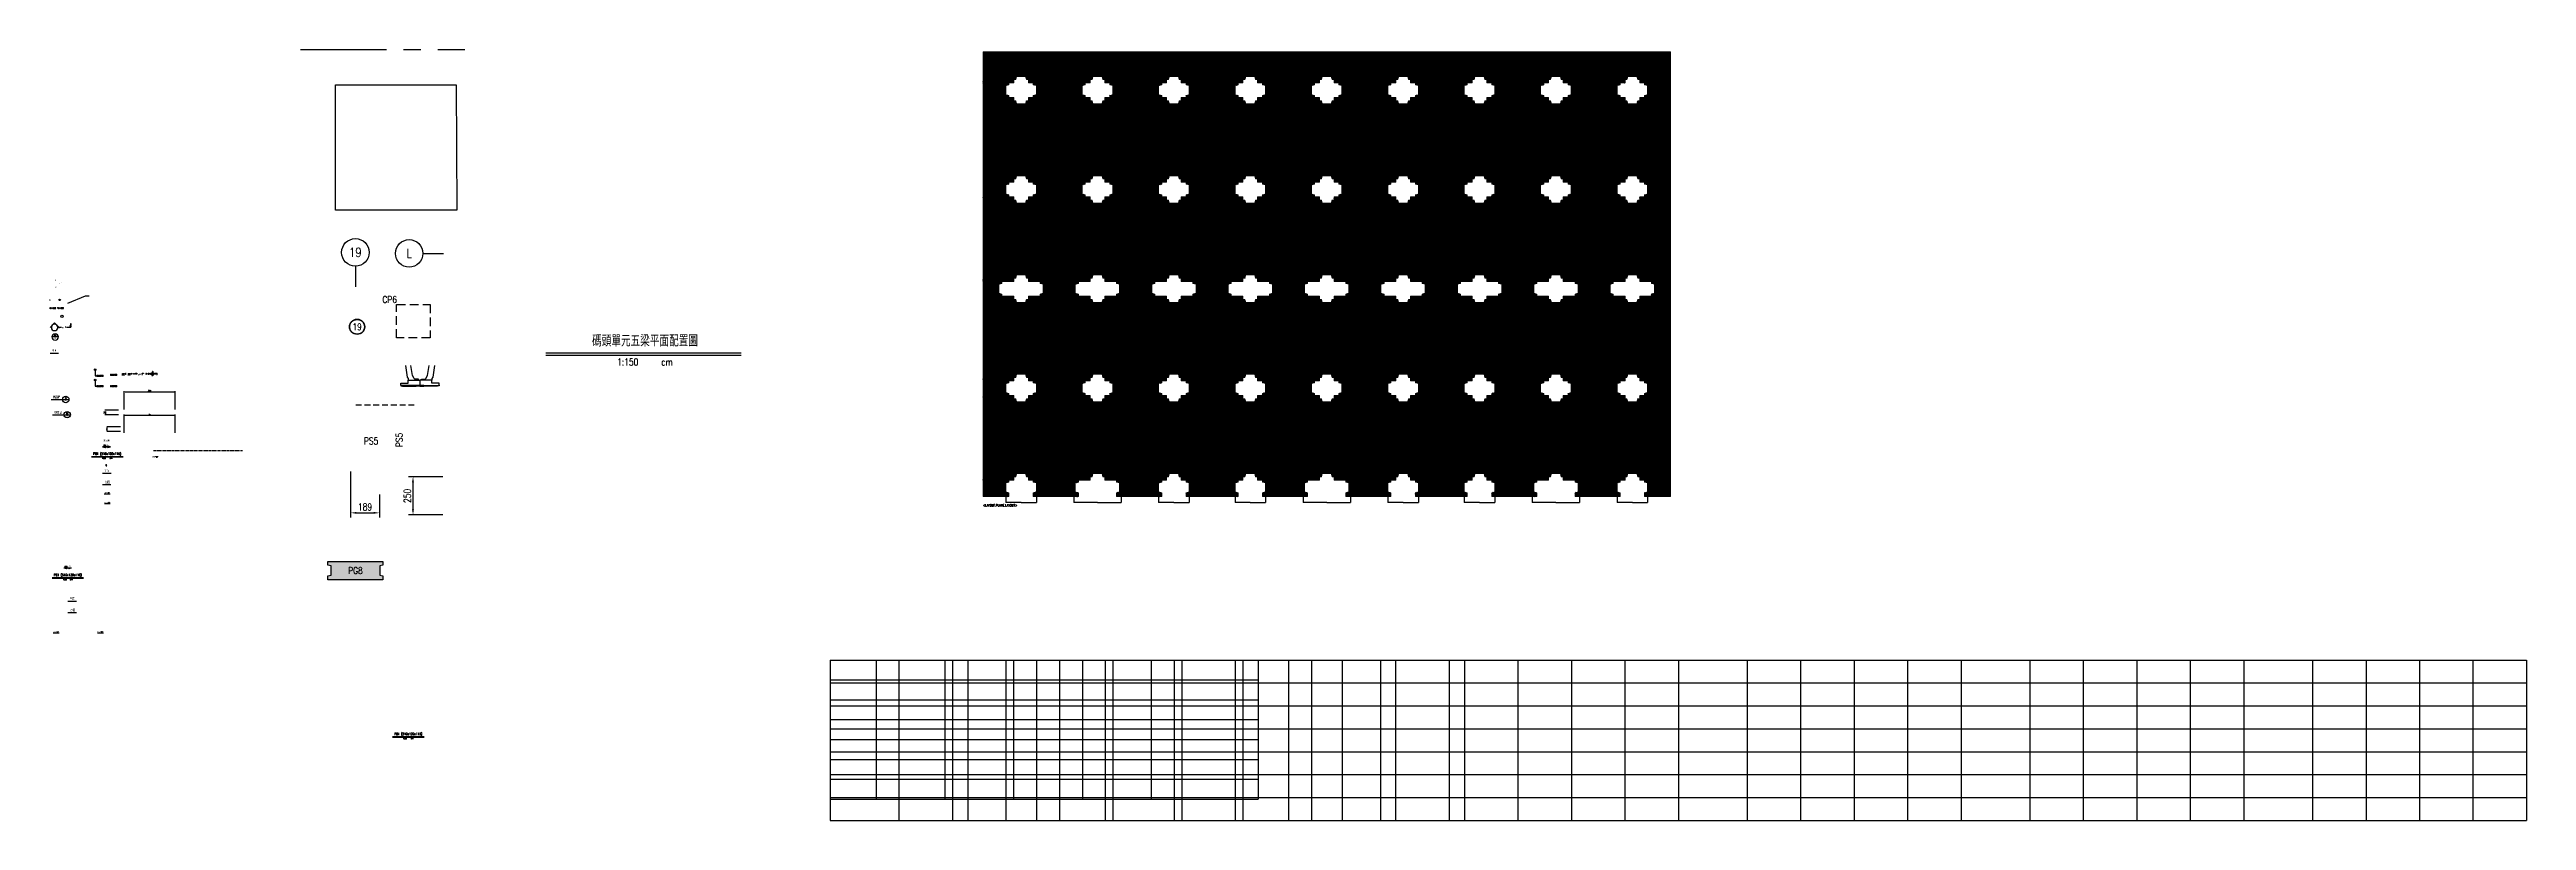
# Model space of a CAD drawing. Extents: x -2348 to 13861, y -546 to 4499.
import ezdxf
from ezdxf.enums import TextEntityAlignment as Align

# ---------------------------------------------------------------- set-up
doc = ezdxf.new("R2010")
doc.units = 0
doc.header["$LTSCALE"] = 3
doc.header["$PDMODE"] = 35
doc.linetypes.add('CENTER', pattern=[2, 1.25, -0.25, 0.25, -0.25])
doc.linetypes.add('DASHED', pattern=[19.05, 12.7, -6.35])
doc.layers.get('0').update_dxf_attribs({"linetype": 'CONTINUOUS'})
doc.layers.get('Defpoints').update_dxf_attribs({"linetype": 'CONTINUOUS'})
for name, color, linetype in [('HB_0', 7, 'CONTINUOUS'), ('HB_DIM', 1, 'CONTINUOUS'), ('HB_SYMBOLS', 7, 'CONTINUOUS'), ('HB_TXT_CTEXT', 2, 'CONTINUOUS'), ('RCAD.PARM.Trestle', 2, 'CONTINUOUS'), ('底圖', 7, 'CONTINUOUS'), ('鋼筋', 3, 'CONTINUOUS'), ('預鑄梁', 7, 'CONTINUOUS'), ('預鑄梁_HATCH', 253, 'CONTINUOUS'), ('預鑄梁_TXT', 2, 'CONTINUOUS'), ('預鑄梁_外緣', 7, 'DASHED'), ('預鑄樁帽_TXT', 2, 'CONTINUOUS'), ('預鑄版', 7, 'CONTINUOUS'), ('預鑄版_HATCH', 253, 'CONTINUOUS'), ('預鑄版_TXT', 2, 'CONTINUOUS')]:
    doc.layers.add(name, color=color, linetype=linetype)
doc.styles.get("Standard").update_dxf_attribs({"font": 'ROMANS.shx', "width": 0.8, "bigfont": 'LCHINA.shx'})
doc.styles.add('結構平面-V3$0$STANDARD', font='ROMANS', dxfattribs={"width": 0.8, "bigfont": 'LCHINA.shx'})
doc.dimstyles.new('150cm', dxfattribs={"dimscale": 15, "dimtxt": 3, "dimasz": 2.5, "dimexe": 2, "dimexo": 2, "dimgap": 1, "dimtad": 1, "dimdsep": 46, "dimtxsty": 'Standard', "dimcen": 0, "dimclrt": 2, "dimadec": 0, "dimazin": 0, "dimtfac": 1, "dimtix": 1, "dimtmove": 2, "dimatfit": 3, "dimfxl": 1, "dimtolj": 1, "dimtzin": 0, "dimarcsym": 0})
doc.dimstyles.new('30', dxfattribs={"dimscale": 3, "dimtxt": 3, "dimasz": 2.5, "dimexe": 2, "dimexo": 2, "dimgap": 1, "dimtad": 1, "dimdsep": 46, "dimtxsty": 'Standard', "dimcen": 0, "dimclrd": 256, "dimclre": 256, "dimclrt": 2, "dimadec": 0, "dimazin": 0, "dimtfac": 1, "dimtix": 1, "dimtmove": 2, "dimatfit": 3, "dimfxl": 1, "dimtolj": 1, "dimtzin": 0, "dimarcsym": 0})

# ---------------------------------------------------------------- blocks, each defined once
blk = doc.blocks.new('C')
at = {"color": 3, "linetype": 'Continuous'}
blk.add_circle((0, 0), 1.2, dxfattribs=at)
blk = doc.blocks.new('ArrowD')
at = {"color": 0, "linetype": 'Continuous'}
blk.add_solid([(-2, 15), (2, 15), (0, 0)], dxfattribs=at)
blk = doc.blocks.new('arrowL')
at = {"color": 0, "linetype": 'Continuous'}
blk.add_solid([(15, -2), (15, 2), (0, 0)], dxfattribs=at)
blk = doc.blocks.new('SEC2U0-n')
at = {"color": 3}
for p, q in [((-17, 0), (-19, 0)), ((-15, 0), (-7, 0))]:
    blk.add_line(p, q, dxfattribs=at)
at = {"color": 2, "linetype": 'Continuous'}
for p, q in [((-7.5, 0), (-10.6, 0)), ((-9.9, 0), (0, 9.9)), ((0, 9.9), (9.9, 0))]:
    blk.add_line(p, q, dxfattribs=at)
blk.add_circle((0, 0), 7, dxfattribs=at)
for points in [[(-9.9, 0), (-6.1, 3.5), (-4.9, 4.9), (-5.6, 4.3)], [(-9.9, 0), (-6.8, 1.8), (-6.1, 3.5), (-6.8, 1.8)], [(-9.9, 0), (-7, 0), (-6.8, 1.8), (-6.9, 0.9)], [(0, 9.9), (-3.5, 6.1), (-4.9, 4.9), (-4.3, 5.6)], [(0, 9.9), (-1.8, 6.8), (-3.5, 6.1), (-1.8, 6.8)], [(0, 9.9), (0, 7), (-1.8, 6.8), (-0.9, 6.9)], [(0, 9.9), (3.5, 6.1), (4.9, 4.9), (4.3, 5.6)], [(0, 9.9), (1.8, 6.8), (3.5, 6.1), (1.8, 6.8)], [(0, 9.9), (0, 7), (1.8, 6.8), (0.9, 6.9)], [(9.9, 0), (6.1, 3.5), (4.9, 4.9), (5.6, 4.3)], [(9.9, 0), (6.8, 1.8), (6.1, 3.5), (6.8, 1.8)], [(9.9, 0), (7, 0), (6.8, 1.8), (6.9, 0.9)]]:
    blk.add_solid(points, dxfattribs=at)
blk = doc.blocks.new('ST-n')
at = {"color": 2}
blk.add_line((-7, 0), (7, 0), dxfattribs=at)
blk.add_circle((0, 0), 7, dxfattribs=at)
at = {"color": 3, "width": 0.8}
blk.add_attdef('A', text='', height=5, dxfattribs=at).set_placement((0, 3.5), align=Align.MIDDLE)
at = {"color": 1, "width": 0.8}
blk.add_attdef('HB2002', text='', height=2.5, dxfattribs=at).set_placement((0, -2.5), align=Align.MIDDLE)
blk = doc.blocks.new('*X5')
at = {"color": 0, "linetype": 'Continuous'}
for p, q in [((81.1, 269.2), (82.1, 270.2)), ((81.3, 269.2), (82.4, 270.3)), ((81.5, 269.2), (82.6, 270.4)), ((81.6, 269.2), (82.9, 270.4)), ((81.8, 269.2), (83.1, 270.5)), ((82, 269.2), (83.4, 270.6)), ((82.2, 269.2), (83.7, 270.7)), ((82.4, 269.2), (83.9, 270.8)), ((82.5, 269.2), (84.2, 270.8)), ((82.7, 269.2), (84.4, 270.9)), ((82.9, 269.2), (84.7, 271)), ((83.1, 269.2), (84.9, 271.1)), ((83.2, 269.2), (85.2, 271.2)), ((83.4, 269.2), (85.5, 271.2)), ((83.6, 269.2), (85.7, 271.3)), ((83.8, 269.2), (86, 271.4)), ((83.9, 269.2), (86.2, 271.5)), ((84.1, 269.2), (86.5, 271.6)), ((84.3, 269.2), (86.7, 271.7)), ((84.5, 269.2), (86.9, 271.7)), ((84.7, 269.2), (86.9, 271.5)), ((84.8, 269.2), (86.9, 271.3)), ((85, 269.2), (86.9, 271.1)), ((85.2, 269.2), (86.9, 271)), ((85.4, 269.2), (86.9, 270.8)), ((85.5, 269.2), (86.9, 270.6)), ((85.7, 269.2), (86.9, 270.4)), ((85.9, 269.2), (86.9, 270.2)), ((79, 269.2), (79, 269.2)), ((79.2, 269.2), (79.3, 269.3)), ((79.4, 269.2), (79.5, 269.4)), ((79.5, 269.2), (79.8, 269.5)), ((79.7, 269.2), (80.1, 269.6)), ((79.9, 269.2), (80.3, 269.6)), ((80.1, 269.2), (80.6, 269.7)), ((80.2, 269.2), (80.8, 269.8)), ((80.4, 269.2), (81.1, 269.9)), ((80.6, 269.2), (81.3, 270)), ((80.8, 269.2), (81.6, 270)), ((80.9, 269.2), (81.9, 270.1)), ((86.1, 269.2), (86.9, 270.1)), ((86.2, 269.2), (86.9, 269.9)), ((86.4, 269.2), (86.9, 269.7)), ((86.6, 269.2), (86.9, 269.5)), ((86.8, 269.2), (86.9, 269.4))]:
    blk.add_line(p, q, dxfattribs=at)
blk = doc.blocks.new('SEND-n')
at = {"color": 3}
for p, q in [((9.4, 0), (0, 0)), ((11.4, 0), (13, 0))]:
    blk.add_line(p, q, dxfattribs=at)
at = {"color": 2, "linetype": 'Continuous'}
blk.add_lwpolyline([(0, 0), (0, 8), (2.5, 0)], close=True, dxfattribs=at)
at = {"color": 2, "linetype": 'Continuous', "rotation": 270}
blk.add_blockref('*X5', (-269.2, 86.9), dxfattribs=at)
blk = doc.blocks.new('slab_sectionA')
at = {"color": 3, "linetype": 'Continuous'}
for p, q in [((-75, 0), (0, 0)), ((0, 0), (42, 0))]:
    blk.add_line(p, q, dxfattribs=at)
at = {"color": 4, "linetype": 'Continuous'}
blk.add_circle((21, 0), 21, dxfattribs=at)
at = {"color": 3, "linetype": 'Continuous', "width": 0.8}
blk.add_text('斷面圖', height=15, rotation=360, dxfattribs=at).set_placement((-38, 16), align=Align.MIDDLE)
at = {"color": 0, "linetype": 'Continuous', "width": 0.8}
for tag, p, height in [('A', (16, 3), 15), ('-', (17, -8), 7.5)]:
    blk.add_attdef(tag, p, '', height=height, dxfattribs=at)
blk = doc.blocks.new('slab_sectionB')
at = {"layer": 'RCAD.PARM.Trestle', "color": 3, "linetype": 'Continuous'}
for p, q in [((-75, 0), (0, 0)), ((0, 0), (42, 0))]:
    blk.add_line(p, q, dxfattribs=at)
at = {"layer": 'RCAD.PARM.Trestle', "color": 4, "linetype": 'Continuous'}
blk.add_circle((21, 0), 21, dxfattribs=at)
at = {"color": 0, "linetype": 'Continuous', "width": 0.8}
for tag, p, height in [('B', (15, 3), 15), ('-', (17, -11), 7.5)]:
    blk.add_attdef(tag, p, '', height=height, dxfattribs=at)
at = {"layer": 'RCAD.PARM.Trestle', "color": 3, "linetype": 'Continuous', "width": 0.8}
blk.add_text('斷面圖', height=15, rotation=360, dxfattribs=at).set_placement((-38, 16), align=Align.MIDDLE)
blk = doc.blocks.new('slab_topview')
at = {"color": 4, "linetype": 'Continuous'}
blk.add_line((-28, 0), (28, 0), dxfattribs=at)
at = {"color": 4, "linetype": 'Continuous', "width": 0.8}
blk.add_text('平面', height=15, rotation=360, dxfattribs=at).set_placement((0, 20), align=Align.MIDDLE)
blk = doc.blocks.new('rebar_arrowL')
at = {"linetype": 'Continuous', "extrusion": (0, 0, -1)}
blk.add_solid([(-8, 1), (0, 0), (-8, -1)], dxfattribs=at)
blk = doc.blocks.new('rebar_arrowU')
at = {"linetype": 'Continuous'}
blk.add_solid([(-1.25, -7.5), (0, 0), (1.25, -7.5)], dxfattribs=at)
blk = doc.blocks.new('slab_PVC')
at = {"layer": 'RCAD.PARM.Trestle', "color": 4, "linetype": 'Continuous'}
blk.add_circle((0, 0), 7.53, dxfattribs=at)
blk = doc.blocks.new('rebar_num')
at = {"color": 0, "linetype": 'Continuous', "width": 0.8}
blk.add_attdef('A', text='', height=9, dxfattribs=at).set_placement((-3, 4), align=Align.MIDDLE_LEFT)
blk = doc.blocks.new('H_Circle_guide')
at = {"layer": 'HB_TXT_CTEXT', "color": 1, "linetype": 'Continuous'}
blk.add_lwpolyline([(0, -5), (0, -40), (6, -40)], dxfattribs=at)
blk.add_circle((0, 0), 5, dxfattribs=at)
at = {"color": 0, "linetype": 'Continuous', "width": 0.8}
blk.add_attdef('A', text='', height=9, dxfattribs=at).set_placement((10, -40), align=Align.MIDDLE_LEFT)
blk = doc.blocks.new('H_Arrow_guide')
at = {"layer": 'HB_TXT_CTEXT', "color": 1, "linetype": 'Continuous'}
blk.add_lwpolyline([(0, 0, 0, 2.5, 0), (0, -8, 0, 0, 0), (0, -37, 0, 0, 0), (8, -37, 0, 0, 0)], format="xyseb", dxfattribs=at)
at = {"color": 0, "linetype": 'Continuous', "width": 0.8}
blk.add_attdef('A', text='', height=9, dxfattribs=at).set_placement((10, -36), align=Align.MIDDLE_LEFT)
blk = doc.blocks.new('*D21')
at = {"layer": 'Defpoints', "color": 0}
for p in [(-1860, 2138), (-1526, 2258), (-1526, 2138)]:
    blk.add_point(p, dxfattribs=at)
at = {"layer": 'HB_DIM', "linetype": 'Continuous', "lineweight": -2}
for p, q in [((-1860, 2144), (-1860, 2264)), ((-1852, 2258), (-1533, 2258)), ((-1526, 2144), (-1526, 2264))]:
    blk.add_line(p, q, dxfattribs=at)
at = {"layer": 'HB_DIM'}
for points in [[(-1852, 2260), (-1852, 2257), (-1860, 2258)], [(-1533, 2257), (-1533, 2260), (-1526, 2258)]]:
    blk.add_solid(points, dxfattribs=at)
at = {"layer": 'HB_DIM', "color": 2, "linetype": 'Continuous', "insert": (-1693, 2266), "char_height": 9, "attachment_point": 5, "rotation": 0}
blk.add_mtext('\\A1;334', dxfattribs=at)
blk = doc.blocks.new('*D22')
at = {"layer": 'Defpoints', "color": 0}
for p in [(-1980, 2138), (-1890, 2138), (-1890, 2108)]:
    blk.add_point(p, dxfattribs=at)
at = {"layer": 'HB_DIM', "linetype": 'Continuous', "lineweight": -2}
for p, q in [((-1896, 2138), (-1986, 2138)), ((-1896, 2108), (-1986, 2108)), ((-1980, 2116), (-1980, 2131))]:
    blk.add_line(p, q, dxfattribs=at)
at = {"layer": 'HB_DIM'}
for points in [[(-1979, 2131), (-1981, 2131), (-1980, 2138)], [(-1981, 2116), (-1979, 2116), (-1980, 2108)]]:
    blk.add_solid(points, dxfattribs=at)
at = {"layer": 'HB_DIM', "color": 2, "linetype": 'Continuous', "insert": (-1987, 2123), "char_height": 9, "attachment_point": 5, "rotation": 90}
blk.add_mtext('\\A1;30', dxfattribs=at)
blk = doc.blocks.new('beam_Topview')
at = {"layer": 'HB_TXT_CTEXT', "color": 4, "linetype": 'Continuous'}
blk.add_line((-28, 0), (28, 0), dxfattribs=at)
at = {"layer": 'HB_TXT_CTEXT', "color": 4, "linetype": 'Continuous', "width": 0.8}
blk.add_text('平面', height=15, rotation=360, dxfattribs=at).set_placement((0, 16), align=Align.MIDDLE)
blk = doc.blocks.new('beam_SectionSide')
at = {"layer": 'HB_TXT_CTEXT', "color": 4, "linetype": 'Continuous'}
blk.add_line((-28, 0), (28, 0), dxfattribs=at)
at = {"layer": 'HB_TXT_CTEXT', "color": 4, "linetype": 'Continuous', "width": 0.8}
blk.add_text(' 剖面', height=15, rotation=360, dxfattribs=at).set_placement((0, 16), align=Align.MIDDLE)
blk = doc.blocks.new('beam_SectionA')
at = {"layer": 'HB_TXT_CTEXT', "color": 4, "linetype": 'Continuous'}
blk.add_line((-19, 0), (19, 0), dxfattribs=at)
at = {"layer": 'HB_TXT_CTEXT', "color": 4, "linetype": 'Continuous', "width": 0.8}
blk.add_text('斷面 "A"', height=7.5, rotation=360, dxfattribs=at).set_placement((0, 7), align=Align.MIDDLE)
blk = doc.blocks.new('beam_SectionB')
at = {"layer": 'HB_TXT_CTEXT', "color": 4, "linetype": 'Continuous'}
blk.add_line((-19, 0), (19, 0), dxfattribs=at)
at = {"layer": 'HB_TXT_CTEXT', "color": 4, "linetype": 'Continuous', "width": 0.8}
blk.add_text('斷面 "B"', height=7.5, rotation=360, dxfattribs=at).set_placement((0, 7), align=Align.MIDDLE)
blk = doc.blocks.new('beam_title')
at = {"layer": 'HB_TXT_CTEXT', "color": 3, "linetype": 'Continuous'}
blk.add_line((-103, 3), (103, 3), dxfattribs=at)
at = {"layer": 'HB_TXT_CTEXT', "color": 1, "linetype": 'Continuous'}
blk.add_line((-103, 0), (103, 0), dxfattribs=at)
at = {"color": 3, "linetype": 'Continuous', "width": 0.8}
blk.add_attdef('A', text='', height=15, dxfattribs=at).set_placement((0, 19), align=Align.MIDDLE)
at = {"color": 2, "linetype": 'Continuous', "width": 0.8}
for tag, p in [('1:30', (-22, -9)), ('CM', (25, -9))]:
    blk.add_attdef(tag, text='', height=9, dxfattribs=at).set_placement(p, align=Align.MIDDLE)
blk = doc.blocks.new('beam_titleD')
at = {"layer": 'HB_TXT_CTEXT', "color": 3, "linetype": 'Continuous'}
blk.add_line((-26, 1), (26, 1), dxfattribs=at)
at = {"layer": 'HB_TXT_CTEXT', "color": 1, "linetype": 'Continuous'}
blk.add_line((-26, 0), (26, 0), dxfattribs=at)
at = {"color": 3, "linetype": 'Continuous', "width": 0.8}
blk.add_attdef('A', text='', height=7.5, dxfattribs=at).set_placement((0, 10), align=Align.MIDDLE)
at = {"color": 2, "linetype": 'Continuous', "width": 0.8}
for tag, p in [('1:15', (-11, -5)), ('CM', (13, -4))]:
    blk.add_attdef(tag, text='', height=4.5, dxfattribs=at).set_placement(p, align=Align.MIDDLE)
blk = doc.blocks.new('cl')
at = {"layer": 'HB_TXT_CTEXT', "linetype": 'Continuous', "width": 0.8}
for s, p in [('C', (-0.2, 0.1)), ('L', (0.2, -0.6))]:
    blk.add_text(s, height=2.5, dxfattribs=at).set_placement(p, align=Align.MIDDLE)
blk = doc.blocks.new('*D42')
at = {"layer": 'Defpoints', "color": 0}
for p in [(-1860, 1987), (-1526, 2107), (-1526, 1987)]:
    blk.add_point(p, dxfattribs=at)
at = {"layer": 'HB_DIM', "linetype": 'Continuous', "lineweight": -2}
for p, q in [((-1860, 1990), (-1860, 2110)), ((-1526, 1990), (-1526, 2110)), ((-1856, 2107), (-1530, 2107))]:
    blk.add_line(p, q, dxfattribs=at)
at = {"layer": 'HB_DIM'}
for points in [[(-1856, 2107), (-1856, 2106), (-1860, 2107)], [(-1530, 2106), (-1530, 2107), (-1526, 2107)]]:
    blk.add_solid(points, dxfattribs=at)
at = {"layer": 'HB_DIM', "color": 2, "linetype": 'Continuous', "insert": (-1693, 2110), "char_height": 4.5, "attachment_point": 5, "rotation": 0}
blk.add_mtext('\\A1;334', dxfattribs=at)
blk = doc.blocks.new('*D46')
at = {"layer": 'Defpoints', "color": 0}
for p in [(-1970, 2030), (-1880, 2030), (-1880, 2000)]:
    blk.add_point(p, dxfattribs=at)
at = {"layer": 'HB_DIM', "linetype": 'Continuous', "lineweight": -2}
for p, q in [((-1883, 2030), (-1973, 2030)), ((-1883, 2000), (-1973, 2000)), ((-1970, 2004), (-1970, 2026))]:
    blk.add_line(p, q, dxfattribs=at)
at = {"layer": 'HB_DIM'}
for points in [[(-1969, 2026), (-1970, 2026), (-1970, 2030)], [(-1970, 2004), (-1969, 2004), (-1970, 2000)]]:
    blk.add_solid(points, dxfattribs=at)
at = {"layer": 'HB_DIM', "color": 2, "linetype": 'Continuous', "insert": (-1973, 2015), "char_height": 4.5, "attachment_point": 5, "rotation": 90}
blk.add_mtext('\\A1;30', dxfattribs=at)
blk = doc.blocks.new('rebar_arrowD')
at = {"linetype": 'Continuous'}
blk.add_solid([(-1.25, -7.5), (0, 0), (1.25, -7.5)], dxfattribs=at)
blk = doc.blocks.new('rebar_arrowR')
at = {"linetype": 'Continuous', "extrusion": (0, 0, -1)}
blk.add_solid([(-8, 1), (0, 0), (-8, -1)], dxfattribs=at)
blk = doc.blocks.new('gr_t')
at = {"layer": 'HB_SYMBOLS', "color": 4, "linetype": 'Continuous'}
blk.add_line((0, -6), (0, -15), dxfattribs=at)
blk.add_circle((0, 0), 6, dxfattribs=at)
at = {"layer": 'HB_SYMBOLS', "color": 4, "linetype": 'Continuous', "width": 0.8}
blk.add_attdef('A', text='', height=4.5, dxfattribs=at).set_placement((0, 0), align=Align.MIDDLE)
blk = doc.blocks.new('PileCap')
at = {"linetype": 'DASHED', "ltscale": 1.5}
blk.add_lwpolyline([(-110, -110), (-110, 110), (110, 110), (110, -110)], close=True, dxfattribs=at)
at = {"color": 2, "linetype": 'Continuous', "width": 0.8}
blk.add_attdef('CP6', text='', height=45, dxfattribs=at).set_placement((-155, 142), align=Align.MIDDLE)
blk = doc.blocks.new('fender')
at = {"color": 7, "linetype": 'Continuous'}
for points in [[(0, -95), (0, -131), (-114, -131), (-125, -128), (-125, -115), (-78, -115), (-78, -95)], [(-115, -135), (-75, -135), (-75, -131), (-114, -131), (-125, -128), (-125, -132)], [(-75, -131), (-75, -135), (-25, -135), (-25, -131)], [(0, -131), (0, -135), (-25, -135), (-25, -131)], [(0, -95), (0, -131), (114, -131), (125, -128), (125, -115), (78, -115), (78, -95)], [(0, -131), (0, -135), (25, -135), (25, -131)], [(75, -131), (75, -135), (25, -135), (25, -131)], [(115, -135), (75, -135), (75, -131), (114, -131), (125, -128), (125, -132)]]:
    blk.add_lwpolyline(points, close=True, dxfattribs=at)
for points in [[(-95, 0), (-84, -75), (-78, -85), (-78, -95)], [(95, 0), (84, -75), (78, -85), (78, -95)]]:
    blk.add_lwpolyline(points, dxfattribs=at)
for points in [[(-9, -95), (-9, -89, 0.414214), (-9, -89), (-30, -89, -0.272631), (-38, -84), (-50, -64), (-59, 0)], [(9, -95), (9, -89, -0.414214), (10, -89), (30, -89, 0.272631), (38, -84), (50, -64), (59, 0)]]:
    blk.add_lwpolyline(points, format="xyb", dxfattribs=at)
blk = doc.blocks.new('title')
at = {"layer": 'HB_TXT_CTEXT', "color": 3}
blk.add_line((-640, 0), (640, 0), dxfattribs=at)
at = {"layer": 'HB_TXT_CTEXT', "color": 1}
blk.add_line((-640, -15), (640, -15), dxfattribs=at)
at = {"color": 3, "linetype": 'Continuous', "width": 0.8}
blk.add_attdef('碼頭單元五梁平面配置圖', text='', height=75, dxfattribs=at).set_placement((10, 82), align=Align.MIDDLE)
at = {"color": 2, "linetype": 'Continuous', "width": 0.8}
for tag, p in [('1:150', (-103, -60)), ('CM', (154, -60))]:
    blk.add_attdef(tag, text='', height=45, dxfattribs=at).set_placement(p, align=Align.MIDDLE)
blk = doc.blocks.new('*D76')
at = {"layer": 'Defpoints', "color": 0}
for p in [(-378, 1767), (-189, 1617), (-189, 1467)]:
    blk.add_point(p, dxfattribs=at)
at = {"layer": 'HB_DIM', "color": 0, "lineweight": -2}
for p, q in [((-378, 1737), (-378, 1437)), ((-340, 1467), (-226, 1467)), ((-189, 1587), (-189, 1437))]:
    blk.add_line(p, q, dxfattribs=at)
at = {"layer": 'HB_DIM', "color": 0}
for points in [[(-340, 1473), (-340, 1461), (-378, 1467)], [(-226, 1461), (-226, 1473), (-189, 1467)]]:
    blk.add_solid(points, dxfattribs=at)
at = {"layer": 'HB_DIM', "color": 2, "linetype": 'Continuous', "insert": (-283, 1505), "char_height": 45, "attachment_point": 5}
blk.add_mtext('\\A1;189', dxfattribs=at)
blk = doc.blocks.new('*D79')
at = {"layer": 'Defpoints', "color": 0}
for p in [(31, 1703), (256, 1703), (256, 1453)]:
    blk.add_point(p, dxfattribs=at)
at = {"layer": 'HB_DIM', "color": 0, "lineweight": -2}
for p, q in [((226, 1703), (1, 1703)), ((31, 1491), (31, 1666)), ((226, 1453), (1, 1453))]:
    blk.add_line(p, q, dxfattribs=at)
at = {"layer": 'HB_DIM', "color": 0}
for points in [[(37, 1666), (24, 1666), (31, 1703)], [(24, 1491), (37, 1491), (31, 1453)]]:
    blk.add_solid(points, dxfattribs=at)
at = {"layer": 'HB_DIM', "color": 2, "linetype": 'Continuous', "insert": (-7, 1578), "char_height": 45, "attachment_point": 5, "rotation": 90}
blk.add_mtext('\\A1;250', dxfattribs=at)
blk = doc.blocks.new('PG8')
at = {"layer": '預鑄梁_HATCH'}
blk.add_hatch(color=256, dxfattribs=at).paths.add_polyline_path([(0, 25), (0, 0), (360, 0), (360, 25), (340, 30), (340, 90), (360, 95), (360, 120), (0, 120), (0, 95), (20, 90), (20, 30)])
at = {"layer": '預鑄梁', "linetype": 'DASHED', "ltscale": 50}
blk.add_lwpolyline([(0, 0), (0, 25), (20, 30), (20, 90), (0, 95), (0, 120), (360, 120), (360, 95), (340, 90), (340, 30), (360, 25), (360, 0), (0, 0)], dxfattribs=at)
at = {"layer": '預鑄梁_外緣'}
blk.add_lwpolyline([(0, 0), (0, 25), (20, 30), (20, 90), (0, 95), (0, 120), (360, 120), (360, 95), (340, 90), (340, 30), (360, 25), (360, 0), (0, 0)], dxfattribs=at)
at = {"layer": '預鑄梁_TXT', "linetype": 'Continuous', "style": '結構平面-V3$0$STANDARD', "width": 0.8}
blk.add_text('PG8', height=45, rotation=0, dxfattribs=at).set_placement((180, 60), align=Align.MIDDLE)
blk = doc.blocks.new('pile')
at = {"color": 7, "linetype": 'Continuous'}
for radius in [50, 48.4]:
    blk.add_circle((0, 0), radius, dxfattribs=at)
at = {"color": 2, "linetype": 'Continuous', "width": 0.8}
blk.add_attdef('A', text='', height=45, dxfattribs=at).set_placement((0, 0), align=Align.MIDDLE)

msp = doc.modelspace()

# ---------------------------------------------------------------- hatches: boundary and pattern name
at = {"layer": '預鑄梁_HATCH', "linetype": 'Continuous'}
h = msp.add_hatch(dxfattribs=at)
h.set_pattern_fill('ANSI31', color=256, style=0)
h.paths.add_polyline_path([(3949.817, 4303.783), (3961.817, 4303.783), (3969.817, 4303.783), (3974.817, 4303.783), (3979.817, 4323.783), (4039.817, 4323.783), (4044.817, 4303.783), (4049.817, 4303.783), (4057.817, 4303.783), (4069.817, 4303.783), (4069.817, 4303.783), (4069.817, 4483.783), (4069.817, 4483.783), (3949.817, 4483.783), (3949.817, 4483.783)], flags=17)
h = msp.add_hatch(dxfattribs=at)
h.set_pattern_fill('ANSI31', color=256, style=0)
h.paths.add_polyline_path([(4449.817, 4303.783), (4461.817, 4303.783), (4469.817, 4303.783), (4474.817, 4303.783), (4479.817, 4323.783), (4539.817, 4323.783), (4544.817, 4303.783), (4549.817, 4303.783), (4557.817, 4303.783), (4569.817, 4303.783), (4569.817, 4303.783), (4569.817, 4483.783), (4569.817, 4483.783), (4449.817, 4483.783), (4449.817, 4483.783)], flags=17)
h = msp.add_hatch(dxfattribs=at)
h.set_pattern_fill('ANSI31', color=256, style=0)
h.paths.add_polyline_path([(4949.817, 4303.783), (4961.817, 4303.783), (4969.817, 4303.783), (4974.817, 4303.783), (4979.817, 4323.783), (5039.817, 4323.783), (5044.817, 4303.783), (5049.817, 4303.783), (5057.817, 4303.783), (5069.817, 4303.783), (5069.817, 4303.783), (5069.817, 4483.783), (5069.817, 4483.783), (4949.817, 4483.783), (4949.817, 4483.783)], flags=17)
h = msp.add_hatch(dxfattribs=at)
h.set_pattern_fill('ANSI31', color=256, style=0)
h.paths.add_polyline_path([(5449.817, 4303.783), (5461.817, 4303.783), (5469.817, 4303.783), (5474.817, 4303.783), (5479.817, 4323.783), (5539.817, 4323.783), (5544.817, 4303.783), (5549.817, 4303.783), (5557.817, 4303.783), (5569.817, 4303.783), (5569.817, 4303.783), (5569.817, 4483.783), (5569.817, 4483.783), (5449.817, 4483.783), (5449.817, 4483.783)], flags=17)
h = msp.add_hatch(dxfattribs=at)
h.set_pattern_fill('ANSI31', color=256, style=0)
h.paths.add_polyline_path([(5949.817, 4303.783), (5961.817, 4303.783), (5969.817, 4303.783), (5974.817, 4303.783), (5979.817, 4323.783), (6039.817, 4323.783), (6044.817, 4303.783), (6049.817, 4303.783), (6057.817, 4303.783), (6069.817, 4303.783), (6069.817, 4303.783), (6069.817, 4483.783), (6069.817, 4483.783), (5949.817, 4483.783), (5949.817, 4483.783)], flags=17)
h = msp.add_hatch(dxfattribs=at)
h.set_pattern_fill('ANSI31', color=256, style=0)
h.paths.add_polyline_path([(6449.817, 4303.783), (6461.817, 4303.783), (6469.817, 4303.783), (6474.817, 4303.783), (6479.817, 4323.783), (6539.817, 4323.783), (6544.817, 4303.783), (6549.817, 4303.783), (6557.817, 4303.783), (6569.817, 4303.783), (6569.817, 4303.783), (6569.817, 4483.783), (6569.817, 4483.783), (6449.817, 4483.783), (6449.817, 4483.783)], flags=17)
h = msp.add_hatch(dxfattribs=at)
h.set_pattern_fill('ANSI31', color=256, style=0)
h.paths.add_polyline_path([(6949.817, 4303.783), (6961.817, 4303.783), (6969.817, 4303.783), (6974.817, 4303.783), (6979.817, 4323.783), (7039.817, 4323.783), (7044.817, 4303.783), (7049.817, 4303.783), (7057.817, 4303.783), (7069.817, 4303.783), (7069.817, 4303.783), (7069.817, 4483.783), (7069.817, 4483.783), (6949.817, 4483.783), (6949.817, 4483.783)], flags=17)
h = msp.add_hatch(dxfattribs=at)
h.set_pattern_fill('ANSI31', color=256, style=0)
h.paths.add_polyline_path([(7449.817, 4303.783), (7461.817, 4303.783), (7469.817, 4303.783), (7474.817, 4303.783), (7479.817, 4323.783), (7539.817, 4323.783), (7544.817, 4303.783), (7549.817, 4303.783), (7557.817, 4303.783), (7569.817, 4303.783), (7569.817, 4303.783), (7569.817, 4483.783), (7569.817, 4483.783), (7449.817, 4483.783), (7449.817, 4483.783)], flags=17)
h = msp.add_hatch(dxfattribs=at)
h.set_pattern_fill('ANSI31', color=256, style=0)
h.paths.add_polyline_path([(7949.817, 4303.783), (7961.817, 4303.783), (7969.817, 4303.783), (7974.817, 4303.783), (7979.817, 4323.783), (8039.817, 4323.783), (8044.817, 4303.783), (8049.817, 4303.783), (8057.817, 4303.783), (8069.817, 4303.783), (8069.817, 4303.783), (8069.817, 4483.783), (8069.817, 4483.783), (7949.817, 4483.783), (7949.817, 4483.783)], flags=17)
h = msp.add_hatch(dxfattribs=at)
h.set_pattern_fill('ANSI31', color=256, style=0)
h.paths.add_polyline_path([(3760.817, 4173.783), (3929.817, 4173.783), (3929.817, 4173.783), (3929.817, 4185.783), (3929.817, 4193.783), (3929.817, 4198.783), (3909.817, 4203.783), (3909.817, 4263.783), (3929.817, 4268.783), (3929.817, 4273.783), (3929.817, 4281.783), (3929.817, 4293.783), (3929.817, 4293.783), (3760.817, 4293.783), (3760.817, 4293.783)], flags=17)
h = msp.add_hatch(dxfattribs=at)
h.set_pattern_fill('ANSI31', color=256, style=0)
h.paths.add_polyline_path([(4089.817, 4173.783), (4429.817, 4173.783), (4429.817, 4173.783), (4429.817, 4185.783), (4429.817, 4193.783), (4429.817, 4198.783), (4409.817, 4203.783), (4409.817, 4263.783), (4429.817, 4268.783), (4429.817, 4273.783), (4429.817, 4281.783), (4429.817, 4293.783), (4429.817, 4293.783), (4089.817, 4293.783), (4089.817, 4293.783), (4089.817, 4281.783), (4089.817, 4273.783), (4089.817, 4268.783), (4109.817, 4263.783), (4109.817, 4203.783), (4089.817, 4198.783), (4089.817, 4193.783), (4089.817, 4185.783)], flags=17)
h = msp.add_hatch(dxfattribs=at)
h.set_pattern_fill('ANSI31', color=256, style=0)
h.paths.add_polyline_path([(4589.817, 4173.783), (4929.817, 4173.783), (4929.817, 4173.783), (4929.817, 4185.783), (4929.817, 4193.783), (4929.817, 4198.783), (4909.817, 4203.783), (4909.817, 4263.783), (4929.817, 4268.783), (4929.817, 4273.783), (4929.817, 4281.783), (4929.817, 4293.783), (4929.817, 4293.783), (4589.817, 4293.783), (4589.817, 4293.783), (4589.817, 4281.783), (4589.817, 4273.783), (4589.817, 4268.783), (4609.817, 4263.783), (4609.817, 4203.783), (4589.817, 4198.783), (4589.817, 4193.783), (4589.817, 4185.783)], flags=17)
h = msp.add_hatch(dxfattribs=at)
h.set_pattern_fill('ANSI31', color=256, style=0)
h.paths.add_polyline_path([(5089.817, 4173.783), (5429.817, 4173.783), (5429.817, 4173.783), (5429.817, 4185.783), (5429.817, 4193.783), (5429.817, 4198.783), (5409.817, 4203.783), (5409.817, 4263.783), (5429.817, 4268.783), (5429.817, 4273.783), (5429.817, 4281.783), (5429.817, 4293.783), (5429.817, 4293.783), (5089.817, 4293.783), (5089.817, 4293.783), (5089.817, 4281.783), (5089.817, 4273.783), (5089.817, 4268.783), (5109.817, 4263.783), (5109.817, 4203.783), (5089.817, 4198.783), (5089.817, 4193.783), (5089.817, 4185.783)], flags=17)
h = msp.add_hatch(dxfattribs=at)
h.set_pattern_fill('ANSI31', color=256, style=0)
h.paths.add_polyline_path([(5589.817, 4173.783), (5929.817, 4173.783), (5929.817, 4173.783), (5929.817, 4185.783), (5929.817, 4193.783), (5929.817, 4198.783), (5909.817, 4203.783), (5909.817, 4263.783), (5929.817, 4268.783), (5929.817, 4273.783), (5929.817, 4281.783), (5929.817, 4293.783), (5929.817, 4293.783), (5589.817, 4293.783), (5589.817, 4293.783), (5589.817, 4281.783), (5589.817, 4273.783), (5589.817, 4268.783), (5609.817, 4263.783), (5609.817, 4203.783), (5589.817, 4198.783), (5589.817, 4193.783), (5589.817, 4185.783)], flags=17)
h = msp.add_hatch(dxfattribs=at)
h.set_pattern_fill('ANSI31', color=256, style=0)
h.paths.add_polyline_path([(6089.817, 4173.783), (6429.817, 4173.783), (6429.817, 4173.783), (6429.817, 4185.783), (6429.817, 4193.783), (6429.817, 4198.783), (6409.817, 4203.783), (6409.817, 4263.783), (6429.817, 4268.783), (6429.817, 4273.783), (6429.817, 4281.783), (6429.817, 4293.783), (6429.817, 4293.783), (6089.817, 4293.783), (6089.817, 4293.783), (6089.817, 4281.783), (6089.817, 4273.783), (6089.817, 4268.783), (6109.817, 4263.783), (6109.817, 4203.783), (6089.817, 4198.783), (6089.817, 4193.783), (6089.817, 4185.783)], flags=17)
h = msp.add_hatch(dxfattribs=at)
h.set_pattern_fill('ANSI31', color=256, style=0)
h.paths.add_polyline_path([(6589.817, 4173.783), (6929.817, 4173.783), (6929.817, 4173.783), (6929.817, 4185.783), (6929.817, 4193.783), (6929.817, 4198.783), (6909.817, 4203.783), (6909.817, 4263.783), (6929.817, 4268.783), (6929.817, 4273.783), (6929.817, 4281.783), (6929.817, 4293.783), (6929.817, 4293.783), (6589.817, 4293.783), (6589.817, 4293.783), (6589.817, 4281.783), (6589.817, 4273.783), (6589.817, 4268.783), (6609.817, 4263.783), (6609.817, 4203.783), (6589.817, 4198.783), (6589.817, 4193.783), (6589.817, 4185.783)], flags=17)
h = msp.add_hatch(dxfattribs=at)
h.set_pattern_fill('ANSI31', color=256, style=0)
h.paths.add_polyline_path([(7089.817, 4173.783), (7429.817, 4173.783), (7429.817, 4173.783), (7429.817, 4185.783), (7429.817, 4193.783), (7429.817, 4198.783), (7409.817, 4203.783), (7409.817, 4263.783), (7429.817, 4268.783), (7429.817, 4273.783), (7429.817, 4281.783), (7429.817, 4293.783), (7429.817, 4293.783), (7089.817, 4293.783), (7089.817, 4293.783), (7089.817, 4281.783), (7089.817, 4273.783), (7089.817, 4268.783), (7109.817, 4263.783), (7109.817, 4203.783), (7089.817, 4198.783), (7089.817, 4193.783), (7089.817, 4185.783)], flags=17)
h = msp.add_hatch(dxfattribs=at)
h.set_pattern_fill('ANSI31', color=256, style=0)
h.paths.add_polyline_path([(7589.817, 4173.783), (7929.817, 4173.783), (7929.817, 4173.783), (7929.817, 4185.783), (7929.817, 4193.783), (7929.817, 4198.783), (7909.817, 4203.783), (7909.817, 4263.783), (7929.817, 4268.783), (7929.817, 4273.783), (7929.817, 4281.783), (7929.817, 4293.783), (7929.817, 4293.783), (7589.817, 4293.783), (7589.817, 4293.783), (7589.817, 4281.783), (7589.817, 4273.783), (7589.817, 4268.783), (7609.817, 4263.783), (7609.817, 4203.783), (7589.817, 4198.783), (7589.817, 4193.783), (7589.817, 4185.783)], flags=17)
h = msp.add_hatch(dxfattribs=at)
h.set_pattern_fill('ANSI31', color=256, style=0)
h.paths.add_polyline_path([(8089.817, 4173.783), (8258.817, 4173.783), (8258.817, 4173.783), (8258.817, 4293.783), (8258.817, 4293.783), (8089.817, 4293.783), (8089.817, 4293.783), (8089.817, 4281.783), (8089.817, 4273.783), (8089.817, 4268.783), (8109.817, 4263.783), (8109.817, 4203.783), (8089.817, 4198.783), (8089.817, 4193.783), (8089.817, 4185.783)], flags=17)
h = msp.add_hatch(dxfattribs=at)
h.set_pattern_fill('ANSI31', color=256, style=0)
h.paths.add_polyline_path([(3949.817, 3653.783), (3961.817, 3653.783), (3969.817, 3653.783), (3974.817, 3653.783), (3979.817, 3673.783), (4039.817, 3673.783), (4044.817, 3653.783), (4049.817, 3653.783), (4057.817, 3653.783), (4069.817, 3653.783), (4069.817, 3653.783), (4069.817, 4163.783), (4069.817, 4163.783), (4057.817, 4163.783), (4049.817, 4163.783), (4044.817, 4163.783), (4039.817, 4143.783), (3979.817, 4143.783), (3974.817, 4163.783), (3969.817, 4163.783), (3961.817, 4163.783), (3949.817, 4163.783), (3949.817, 4163.783)], flags=17)
h = msp.add_hatch(dxfattribs=at)
h.set_pattern_fill('ANSI31', color=256, style=0)
h.paths.add_polyline_path([(4449.817, 3653.783), (4461.817, 3653.783), (4469.817, 3653.783), (4474.817, 3653.783), (4479.817, 3673.783), (4539.817, 3673.783), (4544.817, 3653.783), (4549.817, 3653.783), (4557.817, 3653.783), (4569.817, 3653.783), (4569.817, 3653.783), (4569.817, 4163.783), (4569.817, 4163.783), (4557.817, 4163.783), (4549.817, 4163.783), (4544.817, 4163.783), (4539.817, 4143.783), (4479.817, 4143.783), (4474.817, 4163.783), (4469.817, 4163.783), (4461.817, 4163.783), (4449.817, 4163.783), (4449.817, 4163.783)], flags=17)
h = msp.add_hatch(dxfattribs=at)
h.set_pattern_fill('ANSI31', color=256, style=0)
h.paths.add_polyline_path([(4949.817, 3653.783), (4961.817, 3653.783), (4969.817, 3653.783), (4974.817, 3653.783), (4979.817, 3673.783), (5039.817, 3673.783), (5044.817, 3653.783), (5049.817, 3653.783), (5057.817, 3653.783), (5069.817, 3653.783), (5069.817, 3653.783), (5069.817, 4163.783), (5069.817, 4163.783), (5057.817, 4163.783), (5049.817, 4163.783), (5044.817, 4163.783), (5039.817, 4143.783), (4979.817, 4143.783), (4974.817, 4163.783), (4969.817, 4163.783), (4961.817, 4163.783), (4949.817, 4163.783), (4949.817, 4163.783)], flags=17)
h = msp.add_hatch(dxfattribs=at)
h.set_pattern_fill('ANSI31', color=256, style=0)
h.paths.add_polyline_path([(5449.817, 3653.783), (5461.817, 3653.783), (5469.817, 3653.783), (5474.817, 3653.783), (5479.817, 3673.783), (5539.817, 3673.783), (5544.817, 3653.783), (5549.817, 3653.783), (5557.817, 3653.783), (5569.817, 3653.783), (5569.817, 3653.783), (5569.817, 4163.783), (5569.817, 4163.783), (5557.817, 4163.783), (5549.817, 4163.783), (5544.817, 4163.783), (5539.817, 4143.783), (5479.817, 4143.783), (5474.817, 4163.783), (5469.817, 4163.783), (5461.817, 4163.783), (5449.817, 4163.783), (5449.817, 4163.783)], flags=17)
h = msp.add_hatch(dxfattribs=at)
h.set_pattern_fill('ANSI31', color=256, style=0)
h.paths.add_polyline_path([(5949.817, 3653.783), (5961.817, 3653.783), (5969.817, 3653.783), (5974.817, 3653.783), (5979.817, 3673.783), (6039.817, 3673.783), (6044.817, 3653.783), (6049.817, 3653.783), (6057.817, 3653.783), (6069.817, 3653.783), (6069.817, 3653.783), (6069.817, 4163.783), (6069.817, 4163.783), (6057.817, 4163.783), (6049.817, 4163.783), (6044.817, 4163.783), (6039.817, 4143.783), (5979.817, 4143.783), (5974.817, 4163.783), (5969.817, 4163.783), (5961.817, 4163.783), (5949.817, 4163.783), (5949.817, 4163.783)], flags=17)
h = msp.add_hatch(dxfattribs=at)
h.set_pattern_fill('ANSI31', color=256, style=0)
h.paths.add_polyline_path([(6449.817, 3653.783), (6461.817, 3653.783), (6469.817, 3653.783), (6474.817, 3653.783), (6479.817, 3673.783), (6539.817, 3673.783), (6544.817, 3653.783), (6549.817, 3653.783), (6557.817, 3653.783), (6569.817, 3653.783), (6569.817, 3653.783), (6569.817, 4163.783), (6569.817, 4163.783), (6557.817, 4163.783), (6549.817, 4163.783), (6544.817, 4163.783), (6539.817, 4143.783), (6479.817, 4143.783), (6474.817, 4163.783), (6469.817, 4163.783), (6461.817, 4163.783), (6449.817, 4163.783), (6449.817, 4163.783)], flags=17)
h = msp.add_hatch(dxfattribs=at)
h.set_pattern_fill('ANSI31', color=256, style=0)
h.paths.add_polyline_path([(6949.817, 3653.783), (6961.817, 3653.783), (6969.817, 3653.783), (6974.817, 3653.783), (6979.817, 3673.783), (7039.817, 3673.783), (7044.817, 3653.783), (7049.817, 3653.783), (7057.817, 3653.783), (7069.817, 3653.783), (7069.817, 3653.783), (7069.817, 4163.783), (7069.817, 4163.783), (7057.817, 4163.783), (7049.817, 4163.783), (7044.817, 4163.783), (7039.817, 4143.783), (6979.817, 4143.783), (6974.817, 4163.783), (6969.817, 4163.783), (6961.817, 4163.783), (6949.817, 4163.783), (6949.817, 4163.783)], flags=17)
h = msp.add_hatch(dxfattribs=at)
h.set_pattern_fill('ANSI31', color=256, style=0)
h.paths.add_polyline_path([(7449.817, 3653.783), (7461.817, 3653.783), (7469.817, 3653.783), (7474.817, 3653.783), (7479.817, 3673.783), (7539.817, 3673.783), (7544.817, 3653.783), (7549.817, 3653.783), (7557.817, 3653.783), (7569.817, 3653.783), (7569.817, 3653.783), (7569.817, 4163.783), (7569.817, 4163.783), (7557.817, 4163.783), (7549.817, 4163.783), (7544.817, 4163.783), (7539.817, 4143.783), (7479.817, 4143.783), (7474.817, 4163.783), (7469.817, 4163.783), (7461.817, 4163.783), (7449.817, 4163.783), (7449.817, 4163.783)], flags=17)
h = msp.add_hatch(dxfattribs=at)
h.set_pattern_fill('ANSI31', color=256, style=0)
h.paths.add_polyline_path([(7949.817, 3653.783), (7961.817, 3653.783), (7969.817, 3653.783), (7974.817, 3653.783), (7979.817, 3673.783), (8039.817, 3673.783), (8044.817, 3653.783), (8049.817, 3653.783), (8057.817, 3653.783), (8069.817, 3653.783), (8069.817, 3653.783), (8069.817, 4163.783), (8069.817, 4163.783), (8057.817, 4163.783), (8049.817, 4163.783), (8044.817, 4163.783), (8039.817, 4143.783), (7979.817, 4143.783), (7974.817, 4163.783), (7969.817, 4163.783), (7961.817, 4163.783), (7949.817, 4163.783), (7949.817, 4163.783)], flags=17)
h = msp.add_hatch(dxfattribs=at)
h.set_pattern_fill('ANSI31', color=256, style=0)
h.paths.add_polyline_path([(3760.817, 3523.783), (3929.817, 3523.783), (3929.817, 3523.783), (3929.817, 3535.783), (3929.817, 3543.783), (3929.817, 3548.783), (3909.817, 3553.783), (3909.817, 3613.783), (3929.817, 3618.783), (3929.817, 3623.783), (3929.817, 3631.783), (3929.817, 3643.783), (3929.817, 3643.783), (3760.817, 3643.783), (3760.817, 3643.783)], flags=17)
h = msp.add_hatch(dxfattribs=at)
h.set_pattern_fill('ANSI31', color=256, style=0)
h.paths.add_polyline_path([(4089.817, 3523.783), (4429.817, 3523.783), (4429.817, 3523.783), (4429.817, 3535.783), (4429.817, 3543.783), (4429.817, 3548.783), (4409.817, 3553.783), (4409.817, 3613.783), (4429.817, 3618.783), (4429.817, 3623.783), (4429.817, 3631.783), (4429.817, 3643.783), (4429.817, 3643.783), (4089.817, 3643.783), (4089.817, 3643.783), (4089.817, 3631.783), (4089.817, 3623.783), (4089.817, 3618.783), (4109.817, 3613.783), (4109.817, 3553.783), (4089.817, 3548.783), (4089.817, 3543.783), (4089.817, 3535.783)], flags=17)
h = msp.add_hatch(dxfattribs=at)
h.set_pattern_fill('ANSI31', color=256, style=0)
h.paths.add_polyline_path([(4589.817, 3523.783), (4929.817, 3523.783), (4929.817, 3523.783), (4929.817, 3535.783), (4929.817, 3543.783), (4929.817, 3548.783), (4909.817, 3553.783), (4909.817, 3613.783), (4929.817, 3618.783), (4929.817, 3623.783), (4929.817, 3631.783), (4929.817, 3643.783), (4929.817, 3643.783), (4589.817, 3643.783), (4589.817, 3643.783), (4589.817, 3631.783), (4589.817, 3623.783), (4589.817, 3618.783), (4609.817, 3613.783), (4609.817, 3553.783), (4589.817, 3548.783), (4589.817, 3543.783), (4589.817, 3535.783)], flags=17)
h = msp.add_hatch(dxfattribs=at)
h.set_pattern_fill('ANSI31', color=256, style=0)
h.paths.add_polyline_path([(5089.817, 3523.783), (5429.817, 3523.783), (5429.817, 3523.783), (5429.817, 3535.783), (5429.817, 3543.783), (5429.817, 3548.783), (5409.817, 3553.783), (5409.817, 3613.783), (5429.817, 3618.783), (5429.817, 3623.783), (5429.817, 3631.783), (5429.817, 3643.783), (5429.817, 3643.783), (5089.817, 3643.783), (5089.817, 3643.783), (5089.817, 3631.783), (5089.817, 3623.783), (5089.817, 3618.783), (5109.817, 3613.783), (5109.817, 3553.783), (5089.817, 3548.783), (5089.817, 3543.783), (5089.817, 3535.783)], flags=17)
h = msp.add_hatch(dxfattribs=at)
h.set_pattern_fill('ANSI31', color=256, style=0)
h.paths.add_polyline_path([(5589.817, 3523.783), (5929.817, 3523.783), (5929.817, 3523.783), (5929.817, 3535.783), (5929.817, 3543.783), (5929.817, 3548.783), (5909.817, 3553.783), (5909.817, 3613.783), (5929.817, 3618.783), (5929.817, 3623.783), (5929.817, 3631.783), (5929.817, 3643.783), (5929.817, 3643.783), (5589.817, 3643.783), (5589.817, 3643.783), (5589.817, 3631.783), (5589.817, 3623.783), (5589.817, 3618.783), (5609.817, 3613.783), (5609.817, 3553.783), (5589.817, 3548.783), (5589.817, 3543.783), (5589.817, 3535.783)], flags=17)
h = msp.add_hatch(dxfattribs=at)
h.set_pattern_fill('ANSI31', color=256, style=0)
h.paths.add_polyline_path([(6089.817, 3523.783), (6429.817, 3523.783), (6429.817, 3523.783), (6429.817, 3535.783), (6429.817, 3543.783), (6429.817, 3548.783), (6409.817, 3553.783), (6409.817, 3613.783), (6429.817, 3618.783), (6429.817, 3623.783), (6429.817, 3631.783), (6429.817, 3643.783), (6429.817, 3643.783), (6089.817, 3643.783), (6089.817, 3643.783), (6089.817, 3631.783), (6089.817, 3623.783), (6089.817, 3618.783), (6109.817, 3613.783), (6109.817, 3553.783), (6089.817, 3548.783), (6089.817, 3543.783), (6089.817, 3535.783)], flags=17)
h = msp.add_hatch(dxfattribs=at)
h.set_pattern_fill('ANSI31', color=256, style=0)
h.paths.add_polyline_path([(6589.817, 3523.783), (6929.817, 3523.783), (6929.817, 3523.783), (6929.817, 3535.783), (6929.817, 3543.783), (6929.817, 3548.783), (6909.817, 3553.783), (6909.817, 3613.783), (6929.817, 3618.783), (6929.817, 3623.783), (6929.817, 3631.783), (6929.817, 3643.783), (6929.817, 3643.783), (6589.817, 3643.783), (6589.817, 3643.783), (6589.817, 3631.783), (6589.817, 3623.783), (6589.817, 3618.783), (6609.817, 3613.783), (6609.817, 3553.783), (6589.817, 3548.783), (6589.817, 3543.783), (6589.817, 3535.783)], flags=17)
h = msp.add_hatch(dxfattribs=at)
h.set_pattern_fill('ANSI31', color=256, style=0)
h.paths.add_polyline_path([(7089.817, 3523.783), (7429.817, 3523.783), (7429.817, 3523.783), (7429.817, 3535.783), (7429.817, 3543.783), (7429.817, 3548.783), (7409.817, 3553.783), (7409.817, 3613.783), (7429.817, 3618.783), (7429.817, 3623.783), (7429.817, 3631.783), (7429.817, 3643.783), (7429.817, 3643.783), (7089.817, 3643.783), (7089.817, 3643.783), (7089.817, 3631.783), (7089.817, 3623.783), (7089.817, 3618.783), (7109.817, 3613.783), (7109.817, 3553.783), (7089.817, 3548.783), (7089.817, 3543.783), (7089.817, 3535.783)], flags=17)
h = msp.add_hatch(dxfattribs=at)
h.set_pattern_fill('ANSI31', color=256, style=0)
h.paths.add_polyline_path([(7589.817, 3523.783), (7929.817, 3523.783), (7929.817, 3523.783), (7929.817, 3535.783), (7929.817, 3543.783), (7929.817, 3548.783), (7909.817, 3553.783), (7909.817, 3613.783), (7929.817, 3618.783), (7929.817, 3623.783), (7929.817, 3631.783), (7929.817, 3643.783), (7929.817, 3643.783), (7589.817, 3643.783), (7589.817, 3643.783), (7589.817, 3631.783), (7589.817, 3623.783), (7589.817, 3618.783), (7609.817, 3613.783), (7609.817, 3553.783), (7589.817, 3548.783), (7589.817, 3543.783), (7589.817, 3535.783)], flags=17)
h = msp.add_hatch(dxfattribs=at)
h.set_pattern_fill('ANSI31', color=256, style=0)
h.paths.add_polyline_path([(8089.817, 3523.783), (8258.817, 3523.783), (8258.817, 3523.783), (8258.817, 3643.783), (8258.817, 3643.783), (8089.817, 3643.783), (8089.817, 3643.783), (8089.817, 3631.783), (8089.817, 3623.783), (8089.817, 3618.783), (8109.817, 3613.783), (8109.817, 3553.783), (8089.817, 3548.783), (8089.817, 3543.783), (8089.817, 3535.783)], flags=17)
h = msp.add_hatch(dxfattribs=at)
h.set_pattern_fill('ANSI31', color=256, style=0)
h.paths.add_polyline_path([(3949.817, 3003.783), (3961.817, 3003.783), (3969.817, 3003.783), (3974.817, 3003.783), (3979.817, 3023.783), (4039.817, 3023.783), (4044.817, 3003.783), (4049.817, 3003.783), (4057.817, 3003.783), (4069.817, 3003.783), (4069.817, 3003.783), (4069.817, 3513.783), (4069.817, 3513.783), (4057.817, 3513.783), (4049.817, 3513.783), (4044.817, 3513.783), (4039.817, 3493.783), (3979.817, 3493.783), (3974.817, 3513.783), (3969.817, 3513.783), (3961.817, 3513.783), (3949.817, 3513.783), (3949.817, 3513.783)], flags=17)
h = msp.add_hatch(dxfattribs=at)
h.set_pattern_fill('ANSI31', color=256, style=0)
h.paths.add_polyline_path([(4449.817, 3003.783), (4461.817, 3003.783), (4469.817, 3003.783), (4474.817, 3003.783), (4479.817, 3023.783), (4539.817, 3023.783), (4544.817, 3003.783), (4549.817, 3003.783), (4557.817, 3003.783), (4569.817, 3003.783), (4569.817, 3003.783), (4569.817, 3513.783), (4569.817, 3513.783), (4557.817, 3513.783), (4549.817, 3513.783), (4544.817, 3513.783), (4539.817, 3493.783), (4479.817, 3493.783), (4474.817, 3513.783), (4469.817, 3513.783), (4461.817, 3513.783), (4449.817, 3513.783), (4449.817, 3513.783)], flags=17)
h = msp.add_hatch(dxfattribs=at)
h.set_pattern_fill('ANSI31', color=256, style=0)
h.paths.add_polyline_path([(4949.817, 3003.783), (4961.817, 3003.783), (4969.817, 3003.783), (4974.817, 3003.783), (4979.817, 3023.783), (5039.817, 3023.783), (5044.817, 3003.783), (5049.817, 3003.783), (5057.817, 3003.783), (5069.817, 3003.783), (5069.817, 3003.783), (5069.817, 3513.783), (5069.817, 3513.783), (5057.817, 3513.783), (5049.817, 3513.783), (5044.817, 3513.783), (5039.817, 3493.783), (4979.817, 3493.783), (4974.817, 3513.783), (4969.817, 3513.783), (4961.817, 3513.783), (4949.817, 3513.783), (4949.817, 3513.783)], flags=17)
h = msp.add_hatch(dxfattribs=at)
h.set_pattern_fill('ANSI31', color=256, style=0)
h.paths.add_polyline_path([(5449.817, 3003.783), (5461.817, 3003.783), (5469.817, 3003.783), (5474.817, 3003.783), (5479.817, 3023.783), (5539.817, 3023.783), (5544.817, 3003.783), (5549.817, 3003.783), (5557.817, 3003.783), (5569.817, 3003.783), (5569.817, 3003.783), (5569.817, 3513.783), (5569.817, 3513.783), (5557.817, 3513.783), (5549.817, 3513.783), (5544.817, 3513.783), (5539.817, 3493.783), (5479.817, 3493.783), (5474.817, 3513.783), (5469.817, 3513.783), (5461.817, 3513.783), (5449.817, 3513.783), (5449.817, 3513.783)], flags=17)
h = msp.add_hatch(dxfattribs=at)
h.set_pattern_fill('ANSI31', color=256, style=0)
h.paths.add_polyline_path([(5949.817, 3003.783), (5961.817, 3003.783), (5969.817, 3003.783), (5974.817, 3003.783), (5979.817, 3023.783), (6039.817, 3023.783), (6044.817, 3003.783), (6049.817, 3003.783), (6057.817, 3003.783), (6069.817, 3003.783), (6069.817, 3003.783), (6069.817, 3513.783), (6069.817, 3513.783), (6057.817, 3513.783), (6049.817, 3513.783), (6044.817, 3513.783), (6039.817, 3493.783), (5979.817, 3493.783), (5974.817, 3513.783), (5969.817, 3513.783), (5961.817, 3513.783), (5949.817, 3513.783), (5949.817, 3513.783)], flags=17)
h = msp.add_hatch(dxfattribs=at)
h.set_pattern_fill('ANSI31', color=256, style=0)
h.paths.add_polyline_path([(6449.817, 3003.783), (6461.817, 3003.783), (6469.817, 3003.783), (6474.817, 3003.783), (6479.817, 3023.783), (6539.817, 3023.783), (6544.817, 3003.783), (6549.817, 3003.783), (6557.817, 3003.783), (6569.817, 3003.783), (6569.817, 3003.783), (6569.817, 3513.783), (6569.817, 3513.783), (6557.817, 3513.783), (6549.817, 3513.783), (6544.817, 3513.783), (6539.817, 3493.783), (6479.817, 3493.783), (6474.817, 3513.783), (6469.817, 3513.783), (6461.817, 3513.783), (6449.817, 3513.783), (6449.817, 3513.783)], flags=17)
h = msp.add_hatch(dxfattribs=at)
h.set_pattern_fill('ANSI31', color=256, style=0)
h.paths.add_polyline_path([(6949.817, 3003.783), (6961.817, 3003.783), (6969.817, 3003.783), (6974.817, 3003.783), (6979.817, 3023.783), (7039.817, 3023.783), (7044.817, 3003.783), (7049.817, 3003.783), (7057.817, 3003.783), (7069.817, 3003.783), (7069.817, 3003.783), (7069.817, 3513.783), (7069.817, 3513.783), (7057.817, 3513.783), (7049.817, 3513.783), (7044.817, 3513.783), (7039.817, 3493.783), (6979.817, 3493.783), (6974.817, 3513.783), (6969.817, 3513.783), (6961.817, 3513.783), (6949.817, 3513.783), (6949.817, 3513.783)], flags=17)
h = msp.add_hatch(dxfattribs=at)
h.set_pattern_fill('ANSI31', color=256, style=0)
h.paths.add_polyline_path([(7449.817, 3003.783), (7461.817, 3003.783), (7469.817, 3003.783), (7474.817, 3003.783), (7479.817, 3023.783), (7539.817, 3023.783), (7544.817, 3003.783), (7549.817, 3003.783), (7557.817, 3003.783), (7569.817, 3003.783), (7569.817, 3003.783), (7569.817, 3513.783), (7569.817, 3513.783), (7557.817, 3513.783), (7549.817, 3513.783), (7544.817, 3513.783), (7539.817, 3493.783), (7479.817, 3493.783), (7474.817, 3513.783), (7469.817, 3513.783), (7461.817, 3513.783), (7449.817, 3513.783), (7449.817, 3513.783)], flags=17)
h = msp.add_hatch(dxfattribs=at)
h.set_pattern_fill('ANSI31', color=256, style=0)
h.paths.add_polyline_path([(7949.817, 3003.783), (7961.817, 3003.783), (7969.817, 3003.783), (7974.817, 3003.783), (7979.817, 3023.783), (8039.817, 3023.783), (8044.817, 3003.783), (8049.817, 3003.783), (8057.817, 3003.783), (8069.817, 3003.783), (8069.817, 3003.783), (8069.817, 3513.783), (8069.817, 3513.783), (8057.817, 3513.783), (8049.817, 3513.783), (8044.817, 3513.783), (8039.817, 3493.783), (7979.817, 3493.783), (7974.817, 3513.783), (7969.817, 3513.783), (7961.817, 3513.783), (7949.817, 3513.783), (7949.817, 3513.783)], flags=17)
h = msp.add_hatch(dxfattribs=at)
h.set_pattern_fill('ANSI31', color=256, style=0)
h.paths.add_polyline_path([(3760.817, 2873.783), (3884.817, 2873.783), (3884.817, 2873.783), (3884.817, 2885.783), (3884.817, 2893.783), (3884.817, 2898.783), (3864.817, 2903.783), (3864.817, 2963.783), (3884.817, 2968.783), (3884.817, 2973.783), (3884.817, 2981.783), (3884.817, 2993.783), (3884.817, 2993.783), (3760.817, 2993.783), (3760.817, 2993.783)], flags=17)
h = msp.add_hatch(dxfattribs=at)
h.set_pattern_fill('ANSI31', color=256, style=0)
h.paths.add_polyline_path([(4134.817, 2873.783), (4384.817, 2873.783), (4384.817, 2873.783), (4384.817, 2885.783), (4384.817, 2893.783), (4384.817, 2898.783), (4364.817, 2903.783), (4364.817, 2963.783), (4384.817, 2968.783), (4384.817, 2973.783), (4384.817, 2981.783), (4384.817, 2993.783), (4384.817, 2993.783), (4134.817, 2993.783), (4134.817, 2993.783), (4134.817, 2981.783), (4134.817, 2973.783), (4134.817, 2968.783), (4154.817, 2963.783), (4154.817, 2903.783), (4134.817, 2898.783), (4134.817, 2893.783), (4134.817, 2885.783)], flags=17)
h = msp.add_hatch(dxfattribs=at)
h.set_pattern_fill('ANSI31', color=256, style=0)
h.paths.add_polyline_path([(4634.817, 2873.783), (4884.817, 2873.783), (4884.817, 2873.783), (4884.817, 2885.783), (4884.817, 2893.783), (4884.817, 2898.783), (4864.817, 2903.783), (4864.817, 2963.783), (4884.817, 2968.783), (4884.817, 2973.783), (4884.817, 2981.783), (4884.817, 2993.783), (4884.817, 2993.783), (4634.817, 2993.783), (4634.817, 2993.783), (4634.817, 2981.783), (4634.817, 2973.783), (4634.817, 2968.783), (4654.817, 2963.783), (4654.817, 2903.783), (4634.817, 2898.783), (4634.817, 2893.783), (4634.817, 2885.783)], flags=17)
h = msp.add_hatch(dxfattribs=at)
h.set_pattern_fill('ANSI31', color=256, style=0)
h.paths.add_polyline_path([(5134.817, 2873.783), (5384.817, 2873.783), (5384.817, 2873.783), (5384.817, 2885.783), (5384.817, 2893.783), (5384.817, 2898.783), (5364.817, 2903.783), (5364.817, 2963.783), (5384.817, 2968.783), (5384.817, 2973.783), (5384.817, 2981.783), (5384.817, 2993.783), (5384.817, 2993.783), (5134.817, 2993.783), (5134.817, 2993.783), (5134.817, 2981.783), (5134.817, 2973.783), (5134.817, 2968.783), (5154.817, 2963.783), (5154.817, 2903.783), (5134.817, 2898.783), (5134.817, 2893.783), (5134.817, 2885.783)], flags=17)
h = msp.add_hatch(dxfattribs=at)
h.set_pattern_fill('ANSI31', color=256, style=0)
h.paths.add_polyline_path([(5634.817, 2873.783), (5884.817, 2873.783), (5884.817, 2873.783), (5884.817, 2885.783), (5884.817, 2893.783), (5884.817, 2898.783), (5864.817, 2903.783), (5864.817, 2963.783), (5884.817, 2968.783), (5884.817, 2973.783), (5884.817, 2981.783), (5884.817, 2993.783), (5884.817, 2993.783), (5634.817, 2993.783), (5634.817, 2993.783), (5634.817, 2981.783), (5634.817, 2973.783), (5634.817, 2968.783), (5654.817, 2963.783), (5654.817, 2903.783), (5634.817, 2898.783), (5634.817, 2893.783), (5634.817, 2885.783)], flags=17)
h = msp.add_hatch(dxfattribs=at)
h.set_pattern_fill('ANSI31', color=256, style=0)
h.paths.add_polyline_path([(6134.817, 2873.783), (6384.817, 2873.783), (6384.817, 2873.783), (6384.817, 2885.783), (6384.817, 2893.783), (6384.817, 2898.783), (6364.817, 2903.783), (6364.817, 2963.783), (6384.817, 2968.783), (6384.817, 2973.783), (6384.817, 2981.783), (6384.817, 2993.783), (6384.817, 2993.783), (6134.817, 2993.783), (6134.817, 2993.783), (6134.817, 2981.783), (6134.817, 2973.783), (6134.817, 2968.783), (6154.817, 2963.783), (6154.817, 2903.783), (6134.817, 2898.783), (6134.817, 2893.783), (6134.817, 2885.783)], flags=17)
h = msp.add_hatch(dxfattribs=at)
h.set_pattern_fill('ANSI31', color=256, style=0)
h.paths.add_polyline_path([(6634.817, 2873.783), (6884.817, 2873.783), (6884.817, 2873.783), (6884.817, 2885.783), (6884.817, 2893.783), (6884.817, 2898.783), (6864.817, 2903.783), (6864.817, 2963.783), (6884.817, 2968.783), (6884.817, 2973.783), (6884.817, 2981.783), (6884.817, 2993.783), (6884.817, 2993.783), (6634.817, 2993.783), (6634.817, 2993.783), (6634.817, 2981.783), (6634.817, 2973.783), (6634.817, 2968.783), (6654.817, 2963.783), (6654.817, 2903.783), (6634.817, 2898.783), (6634.817, 2893.783), (6634.817, 2885.783)], flags=17)
h = msp.add_hatch(dxfattribs=at)
h.set_pattern_fill('ANSI31', color=256, style=0)
h.paths.add_polyline_path([(7134.817, 2873.783), (7384.817, 2873.783), (7384.817, 2873.783), (7384.817, 2885.783), (7384.817, 2893.783), (7384.817, 2898.783), (7364.817, 2903.783), (7364.817, 2963.783), (7384.817, 2968.783), (7384.817, 2973.783), (7384.817, 2981.783), (7384.817, 2993.783), (7384.817, 2993.783), (7134.817, 2993.783), (7134.817, 2993.783), (7134.817, 2981.783), (7134.817, 2973.783), (7134.817, 2968.783), (7154.817, 2963.783), (7154.817, 2903.783), (7134.817, 2898.783), (7134.817, 2893.783), (7134.817, 2885.783)], flags=17)
h = msp.add_hatch(dxfattribs=at)
h.set_pattern_fill('ANSI31', color=256, style=0)
h.paths.add_polyline_path([(7634.817, 2873.783), (7884.817, 2873.783), (7884.817, 2873.783), (7884.817, 2885.783), (7884.817, 2893.783), (7884.817, 2898.783), (7864.817, 2903.783), (7864.817, 2963.783), (7884.817, 2968.783), (7884.817, 2973.783), (7884.817, 2981.783), (7884.817, 2993.783), (7884.817, 2993.783), (7634.817, 2993.783), (7634.817, 2993.783), (7634.817, 2981.783), (7634.817, 2973.783), (7634.817, 2968.783), (7654.817, 2963.783), (7654.817, 2903.783), (7634.817, 2898.783), (7634.817, 2893.783), (7634.817, 2885.783)], flags=17)
h = msp.add_hatch(dxfattribs=at)
h.set_pattern_fill('ANSI31', color=256, style=0)
h.paths.add_polyline_path([(8134.817, 2873.783), (8258.817, 2873.783), (8258.817, 2873.783), (8258.817, 2993.783), (8258.817, 2993.783), (8134.817, 2993.783), (8134.817, 2993.783), (8134.817, 2981.783), (8134.817, 2973.783), (8134.817, 2968.783), (8154.817, 2963.783), (8154.817, 2903.783), (8134.817, 2898.783), (8134.817, 2893.783), (8134.817, 2885.783)], flags=17)
h = msp.add_hatch(dxfattribs=at)
h.set_pattern_fill('ANSI31', color=256, style=0)
h.paths.add_polyline_path([(3949.817, 2353.783), (3961.817, 2353.783), (3969.817, 2353.783), (3974.817, 2353.783), (3979.817, 2373.783), (4039.817, 2373.783), (4044.817, 2353.783), (4049.817, 2353.783), (4057.817, 2353.783), (4069.817, 2353.783), (4069.817, 2353.783), (4069.817, 2863.783), (4069.817, 2863.783), (4057.817, 2863.783), (4049.817, 2863.783), (4044.817, 2863.783), (4039.817, 2843.783), (3979.817, 2843.783), (3974.817, 2863.783), (3969.817, 2863.783), (3961.817, 2863.783), (3949.817, 2863.783), (3949.817, 2863.783)], flags=17)
h = msp.add_hatch(dxfattribs=at)
h.set_pattern_fill('ANSI31', color=256, style=0)
h.paths.add_polyline_path([(4449.817, 2353.783), (4461.817, 2353.783), (4469.817, 2353.783), (4474.817, 2353.783), (4479.817, 2373.783), (4539.817, 2373.783), (4544.817, 2353.783), (4549.817, 2353.783), (4557.817, 2353.783), (4569.817, 2353.783), (4569.817, 2353.783), (4569.817, 2863.783), (4569.817, 2863.783), (4557.817, 2863.783), (4549.817, 2863.783), (4544.817, 2863.783), (4539.817, 2843.783), (4479.817, 2843.783), (4474.817, 2863.783), (4469.817, 2863.783), (4461.817, 2863.783), (4449.817, 2863.783), (4449.817, 2863.783)], flags=17)
h = msp.add_hatch(dxfattribs=at)
h.set_pattern_fill('ANSI31', color=256, style=0)
h.paths.add_polyline_path([(4949.817, 2353.783), (4961.817, 2353.783), (4969.817, 2353.783), (4974.817, 2353.783), (4979.817, 2373.783), (5039.817, 2373.783), (5044.817, 2353.783), (5049.817, 2353.783), (5057.817, 2353.783), (5069.817, 2353.783), (5069.817, 2353.783), (5069.817, 2863.783), (5069.817, 2863.783), (5057.817, 2863.783), (5049.817, 2863.783), (5044.817, 2863.783), (5039.817, 2843.783), (4979.817, 2843.783), (4974.817, 2863.783), (4969.817, 2863.783), (4961.817, 2863.783), (4949.817, 2863.783), (4949.817, 2863.783)], flags=17)
h = msp.add_hatch(dxfattribs=at)
h.set_pattern_fill('ANSI31', color=256, style=0)
h.paths.add_polyline_path([(5449.817, 2353.783), (5461.817, 2353.783), (5469.817, 2353.783), (5474.817, 2353.783), (5479.817, 2373.783), (5539.817, 2373.783), (5544.817, 2353.783), (5549.817, 2353.783), (5557.817, 2353.783), (5569.817, 2353.783), (5569.817, 2353.783), (5569.817, 2863.783), (5569.817, 2863.783), (5557.817, 2863.783), (5549.817, 2863.783), (5544.817, 2863.783), (5539.817, 2843.783), (5479.817, 2843.783), (5474.817, 2863.783), (5469.817, 2863.783), (5461.817, 2863.783), (5449.817, 2863.783), (5449.817, 2863.783)], flags=17)
h = msp.add_hatch(dxfattribs=at)
h.set_pattern_fill('ANSI31', color=256, style=0)
h.paths.add_polyline_path([(5949.817, 2353.783), (5961.817, 2353.783), (5969.817, 2353.783), (5974.817, 2353.783), (5979.817, 2373.783), (6039.817, 2373.783), (6044.817, 2353.783), (6049.817, 2353.783), (6057.817, 2353.783), (6069.817, 2353.783), (6069.817, 2353.783), (6069.817, 2863.783), (6069.817, 2863.783), (6057.817, 2863.783), (6049.817, 2863.783), (6044.817, 2863.783), (6039.817, 2843.783), (5979.817, 2843.783), (5974.817, 2863.783), (5969.817, 2863.783), (5961.817, 2863.783), (5949.817, 2863.783), (5949.817, 2863.783)], flags=17)
h = msp.add_hatch(dxfattribs=at)
h.set_pattern_fill('ANSI31', color=256, style=0)
h.paths.add_polyline_path([(6449.817, 2353.783), (6461.817, 2353.783), (6469.817, 2353.783), (6474.817, 2353.783), (6479.817, 2373.783), (6539.817, 2373.783), (6544.817, 2353.783), (6549.817, 2353.783), (6557.817, 2353.783), (6569.817, 2353.783), (6569.817, 2353.783), (6569.817, 2863.783), (6569.817, 2863.783), (6557.817, 2863.783), (6549.817, 2863.783), (6544.817, 2863.783), (6539.817, 2843.783), (6479.817, 2843.783), (6474.817, 2863.783), (6469.817, 2863.783), (6461.817, 2863.783), (6449.817, 2863.783), (6449.817, 2863.783)], flags=17)
h = msp.add_hatch(dxfattribs=at)
h.set_pattern_fill('ANSI31', color=256, style=0)
h.paths.add_polyline_path([(6949.817, 2353.783), (6961.817, 2353.783), (6969.817, 2353.783), (6974.817, 2353.783), (6979.817, 2373.783), (7039.817, 2373.783), (7044.817, 2353.783), (7049.817, 2353.783), (7057.817, 2353.783), (7069.817, 2353.783), (7069.817, 2353.783), (7069.817, 2863.783), (7069.817, 2863.783), (7057.817, 2863.783), (7049.817, 2863.783), (7044.817, 2863.783), (7039.817, 2843.783), (6979.817, 2843.783), (6974.817, 2863.783), (6969.817, 2863.783), (6961.817, 2863.783), (6949.817, 2863.783), (6949.817, 2863.783)], flags=17)
h = msp.add_hatch(dxfattribs=at)
h.set_pattern_fill('ANSI31', color=256, style=0)
h.paths.add_polyline_path([(7449.817, 2353.783), (7461.817, 2353.783), (7469.817, 2353.783), (7474.817, 2353.783), (7479.817, 2373.783), (7539.817, 2373.783), (7544.817, 2353.783), (7549.817, 2353.783), (7557.817, 2353.783), (7569.817, 2353.783), (7569.817, 2353.783), (7569.817, 2863.783), (7569.817, 2863.783), (7557.817, 2863.783), (7549.817, 2863.783), (7544.817, 2863.783), (7539.817, 2843.783), (7479.817, 2843.783), (7474.817, 2863.783), (7469.817, 2863.783), (7461.817, 2863.783), (7449.817, 2863.783), (7449.817, 2863.783)], flags=17)
h = msp.add_hatch(dxfattribs=at)
h.set_pattern_fill('ANSI31', color=256, style=0)
h.paths.add_polyline_path([(7949.817, 2353.783), (7961.817, 2353.783), (7969.817, 2353.783), (7974.817, 2353.783), (7979.817, 2373.783), (8039.817, 2373.783), (8044.817, 2353.783), (8049.817, 2353.783), (8057.817, 2353.783), (8069.817, 2353.783), (8069.817, 2353.783), (8069.817, 2863.783), (8069.817, 2863.783), (8057.817, 2863.783), (8049.817, 2863.783), (8044.817, 2863.783), (8039.817, 2843.783), (7979.817, 2843.783), (7974.817, 2863.783), (7969.817, 2863.783), (7961.817, 2863.783), (7949.817, 2863.783), (7949.817, 2863.783)], flags=17)
h = msp.add_hatch(dxfattribs=at)
h.set_pattern_fill('ANSI31', color=256, style=0)
h.paths.add_polyline_path([(3760.817, 2223.783), (3929.817, 2223.783), (3929.817, 2223.783), (3929.817, 2235.783), (3929.817, 2243.783), (3929.817, 2248.783), (3909.817, 2253.783), (3909.817, 2313.783), (3929.817, 2318.783), (3929.817, 2323.783), (3929.817, 2331.783), (3929.817, 2343.783), (3929.817, 2343.783), (3760.817, 2343.783), (3760.817, 2343.783)], flags=17)
h = msp.add_hatch(dxfattribs=at)
h.set_pattern_fill('ANSI31', color=256, style=0)
h.paths.add_polyline_path([(4089.817, 2223.783), (4429.817, 2223.783), (4429.817, 2223.783), (4429.817, 2235.783), (4429.817, 2243.783), (4429.817, 2248.783), (4409.817, 2253.783), (4409.817, 2313.783), (4429.817, 2318.783), (4429.817, 2323.783), (4429.817, 2331.783), (4429.817, 2343.783), (4429.817, 2343.783), (4089.817, 2343.783), (4089.817, 2343.783), (4089.817, 2331.783), (4089.817, 2323.783), (4089.817, 2318.783), (4109.817, 2313.783), (4109.817, 2253.783), (4089.817, 2248.783), (4089.817, 2243.783), (4089.817, 2235.783)], flags=17)
h = msp.add_hatch(dxfattribs=at)
h.set_pattern_fill('ANSI31', color=256, style=0)
h.paths.add_polyline_path([(4589.817, 2223.783), (4929.817, 2223.783), (4929.817, 2223.783), (4929.817, 2235.783), (4929.817, 2243.783), (4929.817, 2248.783), (4909.817, 2253.783), (4909.817, 2313.783), (4929.817, 2318.783), (4929.817, 2323.783), (4929.817, 2331.783), (4929.817, 2343.783), (4929.817, 2343.783), (4589.817, 2343.783), (4589.817, 2343.783), (4589.817, 2331.783), (4589.817, 2323.783), (4589.817, 2318.783), (4609.817, 2313.783), (4609.817, 2253.783), (4589.817, 2248.783), (4589.817, 2243.783), (4589.817, 2235.783)], flags=17)
h = msp.add_hatch(dxfattribs=at)
h.set_pattern_fill('ANSI31', color=256, style=0)
h.paths.add_polyline_path([(5089.817, 2223.783), (5429.817, 2223.783), (5429.817, 2223.783), (5429.817, 2235.783), (5429.817, 2243.783), (5429.817, 2248.783), (5409.817, 2253.783), (5409.817, 2313.783), (5429.817, 2318.783), (5429.817, 2323.783), (5429.817, 2331.783), (5429.817, 2343.783), (5429.817, 2343.783), (5089.817, 2343.783), (5089.817, 2343.783), (5089.817, 2331.783), (5089.817, 2323.783), (5089.817, 2318.783), (5109.817, 2313.783), (5109.817, 2253.783), (5089.817, 2248.783), (5089.817, 2243.783), (5089.817, 2235.783)], flags=17)
h = msp.add_hatch(dxfattribs=at)
h.set_pattern_fill('ANSI31', color=256, style=0)
h.paths.add_polyline_path([(5589.817, 2223.783), (5929.817, 2223.783), (5929.817, 2223.783), (5929.817, 2235.783), (5929.817, 2243.783), (5929.817, 2248.783), (5909.817, 2253.783), (5909.817, 2313.783), (5929.817, 2318.783), (5929.817, 2323.783), (5929.817, 2331.783), (5929.817, 2343.783), (5929.817, 2343.783), (5589.817, 2343.783), (5589.817, 2343.783), (5589.817, 2331.783), (5589.817, 2323.783), (5589.817, 2318.783), (5609.817, 2313.783), (5609.817, 2253.783), (5589.817, 2248.783), (5589.817, 2243.783), (5589.817, 2235.783)], flags=17)
h = msp.add_hatch(dxfattribs=at)
h.set_pattern_fill('ANSI31', color=256, style=0)
h.paths.add_polyline_path([(6089.817, 2223.783), (6429.817, 2223.783), (6429.817, 2223.783), (6429.817, 2235.783), (6429.817, 2243.783), (6429.817, 2248.783), (6409.817, 2253.783), (6409.817, 2313.783), (6429.817, 2318.783), (6429.817, 2323.783), (6429.817, 2331.783), (6429.817, 2343.783), (6429.817, 2343.783), (6089.817, 2343.783), (6089.817, 2343.783), (6089.817, 2331.783), (6089.817, 2323.783), (6089.817, 2318.783), (6109.817, 2313.783), (6109.817, 2253.783), (6089.817, 2248.783), (6089.817, 2243.783), (6089.817, 2235.783)], flags=17)
h = msp.add_hatch(dxfattribs=at)
h.set_pattern_fill('ANSI31', color=256, style=0)
h.paths.add_polyline_path([(6589.817, 2223.783), (6929.817, 2223.783), (6929.817, 2223.783), (6929.817, 2235.783), (6929.817, 2243.783), (6929.817, 2248.783), (6909.817, 2253.783), (6909.817, 2313.783), (6929.817, 2318.783), (6929.817, 2323.783), (6929.817, 2331.783), (6929.817, 2343.783), (6929.817, 2343.783), (6589.817, 2343.783), (6589.817, 2343.783), (6589.817, 2331.783), (6589.817, 2323.783), (6589.817, 2318.783), (6609.817, 2313.783), (6609.817, 2253.783), (6589.817, 2248.783), (6589.817, 2243.783), (6589.817, 2235.783)], flags=17)
h = msp.add_hatch(dxfattribs=at)
h.set_pattern_fill('ANSI31', color=256, style=0)
h.paths.add_polyline_path([(7089.817, 2223.783), (7429.817, 2223.783), (7429.817, 2223.783), (7429.817, 2235.783), (7429.817, 2243.783), (7429.817, 2248.783), (7409.817, 2253.783), (7409.817, 2313.783), (7429.817, 2318.783), (7429.817, 2323.783), (7429.817, 2331.783), (7429.817, 2343.783), (7429.817, 2343.783), (7089.817, 2343.783), (7089.817, 2343.783), (7089.817, 2331.783), (7089.817, 2323.783), (7089.817, 2318.783), (7109.817, 2313.783), (7109.817, 2253.783), (7089.817, 2248.783), (7089.817, 2243.783), (7089.817, 2235.783)], flags=17)
h = msp.add_hatch(dxfattribs=at)
h.set_pattern_fill('ANSI31', color=256, style=0)
h.paths.add_polyline_path([(7589.817, 2223.783), (7929.817, 2223.783), (7929.817, 2223.783), (7929.817, 2235.783), (7929.817, 2243.783), (7929.817, 2248.783), (7909.817, 2253.783), (7909.817, 2313.783), (7929.817, 2318.783), (7929.817, 2323.783), (7929.817, 2331.783), (7929.817, 2343.783), (7929.817, 2343.783), (7589.817, 2343.783), (7589.817, 2343.783), (7589.817, 2331.783), (7589.817, 2323.783), (7589.817, 2318.783), (7609.817, 2313.783), (7609.817, 2253.783), (7589.817, 2248.783), (7589.817, 2243.783), (7589.817, 2235.783)], flags=17)
h = msp.add_hatch(dxfattribs=at)
h.set_pattern_fill('ANSI31', color=256, style=0)
h.paths.add_polyline_path([(8089.817, 2223.783), (8258.817, 2223.783), (8258.817, 2223.783), (8258.817, 2343.783), (8258.817, 2343.783), (8089.817, 2343.783), (8089.817, 2343.783), (8089.817, 2331.783), (8089.817, 2323.783), (8089.817, 2318.783), (8109.817, 2313.783), (8109.817, 2253.783), (8089.817, 2248.783), (8089.817, 2243.783), (8089.817, 2235.783)], flags=17)
h = msp.add_hatch(dxfattribs=at)
h.set_pattern_fill('ANSI31', color=256, style=0)
h.paths.add_polyline_path([(3949.817, 1703.783), (3961.817, 1703.783), (3969.817, 1703.783), (3974.817, 1703.783), (3979.817, 1723.783), (4039.817, 1723.783), (4044.817, 1703.783), (4049.817, 1703.783), (4057.817, 1703.783), (4069.817, 1703.783), (4069.817, 1703.783), (4069.817, 2213.783), (4069.817, 2213.783), (4057.817, 2213.783), (4049.817, 2213.783), (4044.817, 2213.783), (4039.817, 2193.783), (3979.817, 2193.783), (3974.817, 2213.783), (3969.817, 2213.783), (3961.817, 2213.783), (3949.817, 2213.783), (3949.817, 2213.783)], flags=17)
h = msp.add_hatch(dxfattribs=at)
h.set_pattern_fill('ANSI31', color=256, style=0)
h.paths.add_polyline_path([(4449.817, 1703.783), (4461.817, 1703.783), (4469.817, 1703.783), (4474.817, 1703.783), (4479.817, 1723.783), (4539.817, 1723.783), (4544.817, 1703.783), (4549.817, 1703.783), (4557.817, 1703.783), (4569.817, 1703.783), (4569.817, 1703.783), (4569.817, 2213.783), (4569.817, 2213.783), (4557.817, 2213.783), (4549.817, 2213.783), (4544.817, 2213.783), (4539.817, 2193.783), (4479.817, 2193.783), (4474.817, 2213.783), (4469.817, 2213.783), (4461.817, 2213.783), (4449.817, 2213.783), (4449.817, 2213.783)], flags=17)
h = msp.add_hatch(dxfattribs=at)
h.set_pattern_fill('ANSI31', color=256, style=0)
h.paths.add_polyline_path([(4949.817, 1703.783), (4961.817, 1703.783), (4969.817, 1703.783), (4974.817, 1703.783), (4979.817, 1723.783), (5039.817, 1723.783), (5044.817, 1703.783), (5049.817, 1703.783), (5057.817, 1703.783), (5069.817, 1703.783), (5069.817, 1703.783), (5069.817, 2213.783), (5069.817, 2213.783), (5057.817, 2213.783), (5049.817, 2213.783), (5044.817, 2213.783), (5039.817, 2193.783), (4979.817, 2193.783), (4974.817, 2213.783), (4969.817, 2213.783), (4961.817, 2213.783), (4949.817, 2213.783), (4949.817, 2213.783)], flags=17)
h = msp.add_hatch(dxfattribs=at)
h.set_pattern_fill('ANSI31', color=256, style=0)
h.paths.add_polyline_path([(5449.817, 1703.783), (5461.817, 1703.783), (5469.817, 1703.783), (5474.817, 1703.783), (5479.817, 1723.783), (5539.817, 1723.783), (5544.817, 1703.783), (5549.817, 1703.783), (5557.817, 1703.783), (5569.817, 1703.783), (5569.817, 1703.783), (5569.817, 2213.783), (5569.817, 2213.783), (5557.817, 2213.783), (5549.817, 2213.783), (5544.817, 2213.783), (5539.817, 2193.783), (5479.817, 2193.783), (5474.817, 2213.783), (5469.817, 2213.783), (5461.817, 2213.783), (5449.817, 2213.783), (5449.817, 2213.783)], flags=17)
h = msp.add_hatch(dxfattribs=at)
h.set_pattern_fill('ANSI31', color=256, style=0)
h.paths.add_polyline_path([(5949.817, 1703.783), (5961.817, 1703.783), (5969.817, 1703.783), (5974.817, 1703.783), (5979.817, 1723.783), (6039.817, 1723.783), (6044.817, 1703.783), (6049.817, 1703.783), (6057.817, 1703.783), (6069.817, 1703.783), (6069.817, 1703.783), (6069.817, 2213.783), (6069.817, 2213.783), (6057.817, 2213.783), (6049.817, 2213.783), (6044.817, 2213.783), (6039.817, 2193.783), (5979.817, 2193.783), (5974.817, 2213.783), (5969.817, 2213.783), (5961.817, 2213.783), (5949.817, 2213.783), (5949.817, 2213.783)], flags=17)
h = msp.add_hatch(dxfattribs=at)
h.set_pattern_fill('ANSI31', color=256, style=0)
h.paths.add_polyline_path([(6449.817, 1703.783), (6461.817, 1703.783), (6469.817, 1703.783), (6474.817, 1703.783), (6479.817, 1723.783), (6539.817, 1723.783), (6544.817, 1703.783), (6549.817, 1703.783), (6557.817, 1703.783), (6569.817, 1703.783), (6569.817, 1703.783), (6569.817, 2213.783), (6569.817, 2213.783), (6557.817, 2213.783), (6549.817, 2213.783), (6544.817, 2213.783), (6539.817, 2193.783), (6479.817, 2193.783), (6474.817, 2213.783), (6469.817, 2213.783), (6461.817, 2213.783), (6449.817, 2213.783), (6449.817, 2213.783)], flags=17)
h = msp.add_hatch(dxfattribs=at)
h.set_pattern_fill('ANSI31', color=256, style=0)
h.paths.add_polyline_path([(6949.817, 1703.783), (6961.817, 1703.783), (6969.817, 1703.783), (6974.817, 1703.783), (6979.817, 1723.783), (7039.817, 1723.783), (7044.817, 1703.783), (7049.817, 1703.783), (7057.817, 1703.783), (7069.817, 1703.783), (7069.817, 1703.783), (7069.817, 2213.783), (7069.817, 2213.783), (7057.817, 2213.783), (7049.817, 2213.783), (7044.817, 2213.783), (7039.817, 2193.783), (6979.817, 2193.783), (6974.817, 2213.783), (6969.817, 2213.783), (6961.817, 2213.783), (6949.817, 2213.783), (6949.817, 2213.783)], flags=17)
h = msp.add_hatch(dxfattribs=at)
h.set_pattern_fill('ANSI31', color=256, style=0)
h.paths.add_polyline_path([(7449.817, 1703.783), (7461.817, 1703.783), (7469.817, 1703.783), (7474.817, 1703.783), (7479.817, 1723.783), (7539.817, 1723.783), (7544.817, 1703.783), (7549.817, 1703.783), (7557.817, 1703.783), (7569.817, 1703.783), (7569.817, 1703.783), (7569.817, 2213.783), (7569.817, 2213.783), (7557.817, 2213.783), (7549.817, 2213.783), (7544.817, 2213.783), (7539.817, 2193.783), (7479.817, 2193.783), (7474.817, 2213.783), (7469.817, 2213.783), (7461.817, 2213.783), (7449.817, 2213.783), (7449.817, 2213.783)], flags=17)
h = msp.add_hatch(dxfattribs=at)
h.set_pattern_fill('ANSI31', color=256, style=0)
h.paths.add_polyline_path([(7949.817, 1703.783), (7961.817, 1703.783), (7969.817, 1703.783), (7974.817, 1703.783), (7979.817, 1723.783), (8039.817, 1723.783), (8044.817, 1703.783), (8049.817, 1703.783), (8057.817, 1703.783), (8069.817, 1703.783), (8069.817, 1703.783), (8069.817, 2213.783), (8069.817, 2213.783), (8057.817, 2213.783), (8049.817, 2213.783), (8044.817, 2213.783), (8039.817, 2193.783), (7979.817, 2193.783), (7974.817, 2213.783), (7969.817, 2213.783), (7961.817, 2213.783), (7949.817, 2213.783), (7949.817, 2213.783)], flags=17)
h = msp.add_hatch(dxfattribs=at)
h.set_pattern_fill('ANSI31', color=256, style=0)
h.paths.add_polyline_path([(3760.817, 1573.783), (3929.817, 1573.783), (3929.817, 1573.783), (3929.817, 1585.783), (3929.817, 1593.783), (3929.817, 1598.783), (3909.817, 1603.783), (3909.817, 1663.783), (3929.817, 1668.783), (3929.817, 1673.783), (3929.817, 1681.783), (3929.817, 1693.783), (3929.817, 1693.783), (3760.817, 1693.783), (3760.817, 1693.783)], flags=17)
h = msp.add_hatch(dxfattribs=at)
h.set_pattern_fill('ANSI31', color=256, style=0)
h.paths.add_polyline_path([(4089.817, 1573.783), (4384.817, 1573.783), (4384.817, 1573.783), (4384.817, 1585.783), (4384.817, 1593.783), (4384.817, 1598.783), (4364.817, 1603.783), (4364.817, 1663.783), (4384.817, 1668.783), (4384.817, 1673.783), (4384.817, 1681.783), (4384.817, 1693.783), (4384.817, 1693.783), (4089.817, 1693.783), (4089.817, 1693.783), (4089.817, 1681.783), (4089.817, 1673.783), (4089.817, 1668.783), (4109.817, 1663.783), (4109.817, 1603.783), (4089.817, 1598.783), (4089.817, 1593.783), (4089.817, 1585.783)], flags=17)
h = msp.add_hatch(dxfattribs=at)
h.set_pattern_fill('ANSI31', color=256, style=0)
h.paths.add_polyline_path([(4634.817, 1573.783), (4929.817, 1573.783), (4929.817, 1573.783), (4929.817, 1585.783), (4929.817, 1593.783), (4929.817, 1598.783), (4909.817, 1603.783), (4909.817, 1663.783), (4929.817, 1668.783), (4929.817, 1673.783), (4929.817, 1681.783), (4929.817, 1693.783), (4929.817, 1693.783), (4634.817, 1693.783), (4634.817, 1693.783), (4634.817, 1681.783), (4634.817, 1673.783), (4634.817, 1668.783), (4654.817, 1663.783), (4654.817, 1603.783), (4634.817, 1598.783), (4634.817, 1593.783), (4634.817, 1585.783)], flags=17)
h = msp.add_hatch(dxfattribs=at)
h.set_pattern_fill('ANSI31', color=256, style=0)
h.paths.add_polyline_path([(5089.817, 1573.783), (5429.817, 1573.783), (5429.817, 1573.783), (5429.817, 1585.783), (5429.817, 1593.783), (5429.817, 1598.783), (5409.817, 1603.783), (5409.817, 1663.783), (5429.817, 1668.783), (5429.817, 1673.783), (5429.817, 1681.783), (5429.817, 1693.783), (5429.817, 1693.783), (5089.817, 1693.783), (5089.817, 1693.783), (5089.817, 1681.783), (5089.817, 1673.783), (5089.817, 1668.783), (5109.817, 1663.783), (5109.817, 1603.783), (5089.817, 1598.783), (5089.817, 1593.783), (5089.817, 1585.783)], flags=17)
h = msp.add_hatch(dxfattribs=at)
h.set_pattern_fill('ANSI31', color=256, style=0)
h.paths.add_polyline_path([(5589.817, 1573.783), (5884.817, 1573.783), (5884.817, 1573.783), (5884.817, 1585.783), (5884.817, 1593.783), (5884.817, 1598.783), (5864.817, 1603.783), (5864.817, 1663.783), (5884.817, 1668.783), (5884.817, 1673.783), (5884.817, 1681.783), (5884.817, 1693.783), (5884.817, 1693.783), (5589.817, 1693.783), (5589.817, 1693.783), (5589.817, 1681.783), (5589.817, 1673.783), (5589.817, 1668.783), (5609.817, 1663.783), (5609.817, 1603.783), (5589.817, 1598.783), (5589.817, 1593.783), (5589.817, 1585.783)], flags=17)
h = msp.add_hatch(dxfattribs=at)
h.set_pattern_fill('ANSI31', color=256, style=0)
h.paths.add_polyline_path([(6134.817, 1573.783), (6429.817, 1573.783), (6429.817, 1573.783), (6429.817, 1585.783), (6429.817, 1593.783), (6429.817, 1598.783), (6409.817, 1603.783), (6409.817, 1663.783), (6429.817, 1668.783), (6429.817, 1673.783), (6429.817, 1681.783), (6429.817, 1693.783), (6429.817, 1693.783), (6134.817, 1693.783), (6134.817, 1693.783), (6134.817, 1681.783), (6134.817, 1673.783), (6134.817, 1668.783), (6154.817, 1663.783), (6154.817, 1603.783), (6134.817, 1598.783), (6134.817, 1593.783), (6134.817, 1585.783)], flags=17)
h = msp.add_hatch(dxfattribs=at)
h.set_pattern_fill('ANSI31', color=256, style=0)
h.paths.add_polyline_path([(6589.817, 1573.783), (6929.817, 1573.783), (6929.817, 1573.783), (6929.817, 1585.783), (6929.817, 1593.783), (6929.817, 1598.783), (6909.817, 1603.783), (6909.817, 1663.783), (6929.817, 1668.783), (6929.817, 1673.783), (6929.817, 1681.783), (6929.817, 1693.783), (6929.817, 1693.783), (6589.817, 1693.783), (6589.817, 1693.783), (6589.817, 1681.783), (6589.817, 1673.783), (6589.817, 1668.783), (6609.817, 1663.783), (6609.817, 1603.783), (6589.817, 1598.783), (6589.817, 1593.783), (6589.817, 1585.783)], flags=17)
h = msp.add_hatch(dxfattribs=at)
h.set_pattern_fill('ANSI31', color=256, style=0)
h.paths.add_polyline_path([(7089.817, 1573.783), (7384.817, 1573.783), (7384.817, 1573.783), (7384.817, 1585.783), (7384.817, 1593.783), (7384.817, 1598.783), (7364.817, 1603.783), (7364.817, 1663.783), (7384.817, 1668.783), (7384.817, 1673.783), (7384.817, 1681.783), (7384.817, 1693.783), (7384.817, 1693.783), (7089.817, 1693.783), (7089.817, 1693.783), (7089.817, 1681.783), (7089.817, 1673.783), (7089.817, 1668.783), (7109.817, 1663.783), (7109.817, 1603.783), (7089.817, 1598.783), (7089.817, 1593.783), (7089.817, 1585.783)], flags=17)
h = msp.add_hatch(dxfattribs=at)
h.set_pattern_fill('ANSI31', color=256, style=0)
h.paths.add_polyline_path([(7634.817, 1573.783), (7929.817, 1573.783), (7929.817, 1573.783), (7929.817, 1585.783), (7929.817, 1593.783), (7929.817, 1598.783), (7909.817, 1603.783), (7909.817, 1663.783), (7929.817, 1668.783), (7929.817, 1673.783), (7929.817, 1681.783), (7929.817, 1693.783), (7929.817, 1693.783), (7634.817, 1693.783), (7634.817, 1693.783), (7634.817, 1681.783), (7634.817, 1673.783), (7634.817, 1668.783), (7654.817, 1663.783), (7654.817, 1603.783), (7634.817, 1598.783), (7634.817, 1593.783), (7634.817, 1585.783)], flags=17)
h = msp.add_hatch(dxfattribs=at)
h.set_pattern_fill('ANSI31', color=256, style=0)
h.paths.add_polyline_path([(8089.817, 1573.783), (8258.817, 1573.783), (8258.817, 1573.783), (8258.817, 1693.783), (8258.817, 1693.783), (8089.817, 1693.783), (8089.817, 1693.783), (8089.817, 1681.783), (8089.817, 1673.783), (8089.817, 1668.783), (8109.817, 1663.783), (8109.817, 1603.783), (8089.817, 1598.783), (8089.817, 1593.783), (8089.817, 1585.783)], flags=17)
at = {"layer": '預鑄版_HATCH', "linetype": 'Continuous'}
h = msp.add_hatch(dxfattribs=at)
h.set_pattern_fill('ANSI31', color=256, style=0)
h.paths.add_polyline_path([(3760.817, 4281.783), (3961.817, 4281.783), (3961.817, 4483.783), (3760.817, 4483.783)], flags=17)
h = msp.add_hatch(dxfattribs=at)
h.set_pattern_fill('ANSI31', color=256, style=0)
h.paths.add_polyline_path([(4057.817, 4281.783), (4461.817, 4281.783), (4461.817, 4483.783), (4057.817, 4483.783)], flags=17)
h = msp.add_hatch(dxfattribs=at)
h.set_pattern_fill('ANSI31', color=256, style=0)
h.paths.add_polyline_path([(4557.817, 4281.783), (4961.817, 4281.783), (4961.817, 4483.783), (4557.817, 4483.783)], flags=17)
h = msp.add_hatch(dxfattribs=at)
h.set_pattern_fill('ANSI31', color=256, style=0)
h.paths.add_polyline_path([(5057.817, 4281.783), (5461.817, 4281.783), (5461.817, 4483.783), (5057.817, 4483.783)], flags=17)
h = msp.add_hatch(dxfattribs=at)
h.set_pattern_fill('ANSI31', color=256, style=0)
h.paths.add_polyline_path([(5557.817, 4281.783), (5961.817, 4281.783), (5961.817, 4483.783), (5557.817, 4483.783)], flags=17)
h = msp.add_hatch(dxfattribs=at)
h.set_pattern_fill('ANSI31', color=256, style=0)
h.paths.add_polyline_path([(6057.817, 4281.783), (6461.817, 4281.783), (6461.817, 4483.783), (6057.817, 4483.783)], flags=17)
h = msp.add_hatch(dxfattribs=at)
h.set_pattern_fill('ANSI31', color=256, style=0)
h.paths.add_polyline_path([(6557.817, 4281.783), (6961.817, 4281.783), (6961.817, 4483.783), (6557.817, 4483.783)], flags=17)
h = msp.add_hatch(dxfattribs=at)
h.set_pattern_fill('ANSI31', color=256, style=0)
h.paths.add_polyline_path([(7057.817, 4281.783), (7461.817, 4281.783), (7461.817, 4483.783), (7057.817, 4483.783)], flags=17)
h = msp.add_hatch(dxfattribs=at)
h.set_pattern_fill('ANSI31', color=256, style=0)
h.paths.add_polyline_path([(7557.817, 4281.783), (7961.817, 4281.783), (7961.817, 4483.783), (7557.817, 4483.783)], flags=17)
h = msp.add_hatch(dxfattribs=at)
h.set_pattern_fill('ANSI31', color=256, style=0)
h.paths.add_polyline_path([(8057.817, 4281.783), (8258.817, 4281.783), (8258.817, 4483.783), (8057.817, 4483.783)], flags=17)
h = msp.add_hatch(dxfattribs=at)
h.set_pattern_fill('ANSI31', color=256, style=0)
h.paths.add_polyline_path([(3760.817, 3631.783), (3961.817, 3631.783), (3961.817, 4185.783), (3760.817, 4185.783)], flags=17)
h = msp.add_hatch(dxfattribs=at)
h.set_pattern_fill('ANSI31', color=256, style=0)
h.paths.add_polyline_path([(4057.817, 3631.783), (4461.817, 3631.783), (4461.817, 4185.783), (4057.817, 4185.783)], flags=17)
h = msp.add_hatch(dxfattribs=at)
h.set_pattern_fill('ANSI31', color=256, style=0)
h.paths.add_polyline_path([(4557.817, 3631.783), (4961.817, 3631.783), (4961.817, 4185.783), (4557.817, 4185.783)], flags=17)
h = msp.add_hatch(dxfattribs=at)
h.set_pattern_fill('ANSI31', color=256, style=0)
h.paths.add_polyline_path([(5057.817, 3631.783), (5461.817, 3631.783), (5461.817, 4185.783), (5057.817, 4185.783)], flags=17)
h = msp.add_hatch(dxfattribs=at)
h.set_pattern_fill('ANSI31', color=256, style=0)
h.paths.add_polyline_path([(5557.817, 3631.783), (5961.817, 3631.783), (5961.817, 4185.783), (5557.817, 4185.783)], flags=17)
h = msp.add_hatch(dxfattribs=at)
h.set_pattern_fill('ANSI31', color=256, style=0)
h.paths.add_polyline_path([(6057.817, 3631.783), (6461.817, 3631.783), (6461.817, 4185.783), (6057.817, 4185.783)], flags=17)
h = msp.add_hatch(dxfattribs=at)
h.set_pattern_fill('ANSI31', color=256, style=0)
h.paths.add_polyline_path([(6557.817, 3631.783), (6961.817, 3631.783), (6961.817, 4185.783), (6557.817, 4185.783)], flags=17)
h = msp.add_hatch(dxfattribs=at)
h.set_pattern_fill('ANSI31', color=256, style=0)
h.paths.add_polyline_path([(7057.817, 3631.783), (7461.817, 3631.783), (7461.817, 4185.783), (7057.817, 4185.783)], flags=17)
h = msp.add_hatch(dxfattribs=at)
h.set_pattern_fill('ANSI31', color=256, style=0)
h.paths.add_polyline_path([(7557.817, 3631.783), (7961.817, 3631.783), (7961.817, 4185.783), (7557.817, 4185.783)], flags=17)
h = msp.add_hatch(dxfattribs=at)
h.set_pattern_fill('ANSI31', color=256, style=0)
h.paths.add_polyline_path([(8057.817, 3631.783), (8258.817, 3631.783), (8258.817, 4185.783), (8057.817, 4185.783)], flags=17)
h = msp.add_hatch(dxfattribs=at)
h.set_pattern_fill('ANSI31', color=256, style=0)
h.paths.add_polyline_path([(3760.817, 2981.783), (3961.817, 2981.783), (3961.817, 3535.783), (3760.817, 3535.783)], flags=17)
h = msp.add_hatch(dxfattribs=at)
h.set_pattern_fill('ANSI31', color=256, style=0)
h.paths.add_polyline_path([(4057.817, 2981.783), (4461.817, 2981.783), (4461.817, 3535.783), (4057.817, 3535.783)], flags=17)
h = msp.add_hatch(dxfattribs=at)
h.set_pattern_fill('ANSI31', color=256, style=0)
h.paths.add_polyline_path([(4557.817, 2981.783), (4961.817, 2981.783), (4961.817, 3535.783), (4557.817, 3535.783)], flags=17)
h = msp.add_hatch(dxfattribs=at)
h.set_pattern_fill('ANSI31', color=256, style=0)
h.paths.add_polyline_path([(5057.817, 2981.783), (5461.817, 2981.783), (5461.817, 3535.783), (5057.817, 3535.783)], flags=17)
h = msp.add_hatch(dxfattribs=at)
h.set_pattern_fill('ANSI31', color=256, style=0)
h.paths.add_polyline_path([(5557.817, 2981.783), (5961.817, 2981.783), (5961.817, 3535.783), (5557.817, 3535.783)], flags=17)
h = msp.add_hatch(dxfattribs=at)
h.set_pattern_fill('ANSI31', color=256, style=0)
h.paths.add_polyline_path([(6057.817, 2981.783), (6461.817, 2981.783), (6461.817, 3535.783), (6057.817, 3535.783)], flags=17)
h = msp.add_hatch(dxfattribs=at)
h.set_pattern_fill('ANSI31', color=256, style=0)
h.paths.add_polyline_path([(6557.817, 2981.783), (6961.817, 2981.783), (6961.817, 3535.783), (6557.817, 3535.783)], flags=17)
h = msp.add_hatch(dxfattribs=at)
h.set_pattern_fill('ANSI31', color=256, style=0)
h.paths.add_polyline_path([(7057.817, 2981.783), (7461.817, 2981.783), (7461.817, 3535.783), (7057.817, 3535.783)], flags=17)
h = msp.add_hatch(dxfattribs=at)
h.set_pattern_fill('ANSI31', color=256, style=0)
h.paths.add_polyline_path([(7557.817, 2981.783), (7961.817, 2981.783), (7961.817, 3535.783), (7557.817, 3535.783)], flags=17)
h = msp.add_hatch(dxfattribs=at)
h.set_pattern_fill('ANSI31', color=256, style=0)
h.paths.add_polyline_path([(8057.817, 2981.783), (8258.817, 2981.783), (8258.817, 3535.783), (8057.817, 3535.783)], flags=17)
h = msp.add_hatch(dxfattribs=at)
h.set_pattern_fill('ANSI31', color=256, style=0)
h.paths.add_polyline_path([(3760.817, 2331.783), (3961.817, 2331.783), (3961.817, 2885.783), (3760.817, 2885.783)], flags=17)
h = msp.add_hatch(dxfattribs=at)
h.set_pattern_fill('ANSI31', color=256, style=0)
h.paths.add_polyline_path([(4057.817, 2331.783), (4461.817, 2331.783), (4461.817, 2885.783), (4057.817, 2885.783)], flags=17)
h = msp.add_hatch(dxfattribs=at)
h.set_pattern_fill('ANSI31', color=256, style=0)
h.paths.add_polyline_path([(4557.817, 2331.783), (4961.817, 2331.783), (4961.817, 2885.783), (4557.817, 2885.783)], flags=17)
h = msp.add_hatch(dxfattribs=at)
h.set_pattern_fill('ANSI31', color=256, style=0)
h.paths.add_polyline_path([(5057.817, 2331.783), (5461.817, 2331.783), (5461.817, 2885.783), (5057.817, 2885.783)], flags=17)
h = msp.add_hatch(dxfattribs=at)
h.set_pattern_fill('ANSI31', color=256, style=0)
h.paths.add_polyline_path([(5557.817, 2331.783), (5961.817, 2331.783), (5961.817, 2885.783), (5557.817, 2885.783)], flags=17)
h = msp.add_hatch(dxfattribs=at)
h.set_pattern_fill('ANSI31', color=256, style=0)
h.paths.add_polyline_path([(6057.817, 2331.783), (6461.817, 2331.783), (6461.817, 2885.783), (6057.817, 2885.783)], flags=17)
h = msp.add_hatch(dxfattribs=at)
h.set_pattern_fill('ANSI31', color=256, style=0)
h.paths.add_polyline_path([(6557.817, 2331.783), (6961.817, 2331.783), (6961.817, 2885.783), (6557.817, 2885.783)], flags=17)
h = msp.add_hatch(dxfattribs=at)
h.set_pattern_fill('ANSI31', color=256, style=0)
h.paths.add_polyline_path([(7057.817, 2331.783), (7461.817, 2331.783), (7461.817, 2885.783), (7057.817, 2885.783)], flags=17)
h = msp.add_hatch(dxfattribs=at)
h.set_pattern_fill('ANSI31', color=256, style=0)
h.paths.add_polyline_path([(7557.817, 2331.783), (7961.817, 2331.783), (7961.817, 2885.783), (7557.817, 2885.783)], flags=17)
h = msp.add_hatch(dxfattribs=at)
h.set_pattern_fill('ANSI31', color=256, style=0)
h.paths.add_polyline_path([(8057.817, 2331.783), (8258.817, 2331.783), (8258.817, 2885.783), (8057.817, 2885.783)], flags=17)
h = msp.add_hatch(dxfattribs=at)
h.set_pattern_fill('ANSI31', color=256, style=0)
h.paths.add_polyline_path([(3760.817, 1681.783), (3961.817, 1681.783), (3961.817, 2235.783), (3760.817, 2235.783)], flags=17)
h = msp.add_hatch(dxfattribs=at)
h.set_pattern_fill('ANSI31', color=256, style=0)
h.paths.add_polyline_path([(4057.817, 1681.783), (4461.817, 1681.783), (4461.817, 2235.783), (4057.817, 2235.783)], flags=17)
h = msp.add_hatch(dxfattribs=at)
h.set_pattern_fill('ANSI31', color=256, style=0)
h.paths.add_polyline_path([(4557.817, 1681.783), (4961.817, 1681.783), (4961.817, 2235.783), (4557.817, 2235.783)], flags=17)
h = msp.add_hatch(dxfattribs=at)
h.set_pattern_fill('ANSI31', color=256, style=0)
h.paths.add_polyline_path([(5057.817, 1681.783), (5461.817, 1681.783), (5461.817, 2235.783), (5057.817, 2235.783)], flags=17)
h = msp.add_hatch(dxfattribs=at)
h.set_pattern_fill('ANSI31', color=256, style=0)
h.paths.add_polyline_path([(5557.817, 1681.783), (5961.817, 1681.783), (5961.817, 2235.783), (5557.817, 2235.783)], flags=17)
h = msp.add_hatch(dxfattribs=at)
h.set_pattern_fill('ANSI31', color=256, style=0)
h.paths.add_polyline_path([(6057.817, 1681.783), (6461.817, 1681.783), (6461.817, 2235.783), (6057.817, 2235.783)], flags=17)
h = msp.add_hatch(dxfattribs=at)
h.set_pattern_fill('ANSI31', color=256, style=0)
h.paths.add_polyline_path([(6557.817, 1681.783), (6961.817, 1681.783), (6961.817, 2235.783), (6557.817, 2235.783)], flags=17)
h = msp.add_hatch(dxfattribs=at)
h.set_pattern_fill('ANSI31', color=256, style=0)
h.paths.add_polyline_path([(7057.817, 1681.783), (7461.817, 1681.783), (7461.817, 2235.783), (7057.817, 2235.783)], flags=17)
h = msp.add_hatch(dxfattribs=at)
h.set_pattern_fill('ANSI31', color=256, style=0)
h.paths.add_polyline_path([(7557.817, 1681.783), (7961.817, 1681.783), (7961.817, 2235.783), (7557.817, 2235.783)], flags=17)
h = msp.add_hatch(dxfattribs=at)
h.set_pattern_fill('ANSI31', color=256, style=0)
h.paths.add_polyline_path([(8057.817, 1681.783), (8258.817, 1681.783), (8258.817, 2235.783), (8057.817, 2235.783)], flags=17)

# ---------------------------------------------------------------- linework, layer by layer
at = {"color": 3, "linetype": 'Continuous'}
msp.add_line((-2338.129, 2208.871), (-2262.837, 2208.871), dxfattribs=at)
at = {"color": 252, "linetype": 'CENTER', "ltscale": 150}
msp.add_lwpolyline([(-705.94, 4499.293), (370.807, 4499.293)], dxfattribs=at)
at = {"linetype": 'DASHED'}
msp.add_lwpolyline([(-343.458, 2173.971), (-113.649, 2173.971), (50.823, 2173.971)], dxfattribs=at)
at = {"layer": 'HB_0', "color": 1, "linetype": 'CENTER', "ltscale": 5}
msp.add_line((-1668.201, 1874.823), (-1085.542, 1874.823), dxfattribs=at)
at = {"layer": 'HB_0', "color": 1, "linetype": 'Continuous'}
for points in [[(2760.817, 503.783), (2760.817, -546.217)], [(2760.817, 503.783), (4610.817, 503.783)], [(2760.817, 503.783), (2760.817, -406.217)], [(2760.817, 503.783), (5560.817, 503.783)], [(2760.817, 503.783), (2760.817, -546.217)], [(2760.817, 503.783), (5010.817, 503.783)], [(3060.817, 503.783), (3060.817, -406.217)], [(3210.817, 503.783), (3210.817, -546.217)], [(3210.817, 503.783), (3210.817, -546.217)], [(3510.817, 503.783), (3510.817, -406.217)], [(3560.817, 503.783), (3560.817, -546.217)], [(3660.817, 503.783), (3660.817, -546.217)], [(3910.817, 503.783), (3910.817, -546.217)], [(3960.817, 503.783), (3960.817, -406.217)], [(4110.817, 503.783), (4110.817, -546.217)], [(4260.817, 503.783), (4260.817, -546.217)], [(4410.817, 503.783), (4410.817, -406.217)], [(4560.817, 503.783), (4560.817, -546.217)], [(4610.817, 503.783), (4610.817, -546.217)], [(4610.817, 503.783), (4610.817, -546.217)], [(4610.817, 503.783), (6460.817, 503.783)], [(4860.817, 503.783), (4860.817, -406.217)], [(5010.817, 503.783), (5010.817, -546.217)], [(5010.817, 503.783), (5010.817, -546.217)], [(5010.817, 503.783), (7260.817, 503.783)], [(5060.817, 503.783), (5060.817, -546.217)], [(5410.817, 503.783), (5410.817, -546.217)], [(5460.817, 503.783), (5460.817, -546.217)], [(5560.817, 503.783), (5560.817, -406.217)], [(5760.817, 503.783), (5760.817, -546.217)], [(5910.817, 503.783), (5910.817, -546.217)], [(6110.817, 503.783), (6110.817, -546.217)], [(6360.817, 503.783), (6360.817, -546.217)], [(6460.817, 503.783), (6460.817, -546.217)], [(6460.817, 503.783), (6460.817, -546.217)], [(6460.817, 503.783), (8310.817, 503.783)], [(6810.817, 503.783), (6810.817, -546.217)], [(6910.817, 503.783), (6910.817, -546.217)], [(7260.817, 503.783), (7260.817, -546.217)], [(7260.817, 503.783), (7260.817, -546.217)], [(7610.817, 503.783), (7610.817, -546.217)], [(7960.817, 503.783), (7960.817, -546.217)], [(8310.817, 503.783), (8310.817, -546.217)], [(8310.817, 503.783), (8310.817, -546.217)], [(8310.817, 503.783), (10160.817, 503.783)], [(8760.817, 503.783), (8760.817, -546.217)], [(9110.817, 503.783), (9110.817, -546.217)], [(9460.817, 503.783), (9460.817, -546.217)], [(9810.817, 503.783), (9810.817, -546.217)], [(10160.817, 503.783), (10160.817, -546.217)], [(10160.817, 503.783), (10160.817, -546.217)], [(10160.817, 503.783), (12010.817, 503.783)], [(10610.817, 503.783), (10610.817, -546.217)], [(10960.817, 503.783), (10960.817, -546.217)], [(11310.817, 503.783), (11310.817, -546.217)], [(11660.817, 503.783), (11660.817, -546.217)], [(12010.817, 503.783), (12010.817, -546.217)], [(12010.817, 503.783), (12010.817, -546.217)], [(12010.817, 503.783), (13860.817, 503.783)], [(12460.817, 503.783), (12460.817, -546.217)], [(12810.817, 503.783), (12810.817, -546.217)], [(13160.817, 503.783), (13160.817, -546.217)], [(13510.817, 503.783), (13510.817, -546.217)], [(13860.817, 503.783), (13860.817, -546.217)], [(2760.817, 373.783), (5560.817, 373.783)], [(2760.817, 353.783), (4610.817, 353.783)], [(2760.817, 353.783), (5010.817, 353.783)], [(4610.817, 353.783), (6460.817, 353.783)], [(5010.817, 353.783), (7260.817, 353.783)], [(6460.817, 353.783), (8310.817, 353.783)], [(8310.817, 353.783), (10160.817, 353.783)], [(10160.817, 353.783), (12010.817, 353.783)], [(12010.817, 353.783), (13860.817, 353.783)], [(2760.817, 243.783), (5560.817, 243.783)], [(2760.817, 203.783), (4610.817, 203.783)], [(2760.817, 203.783), (5010.817, 203.783)], [(4610.817, 203.783), (6460.817, 203.783)], [(5010.817, 203.783), (7260.817, 203.783)], [(6460.817, 203.783), (8310.817, 203.783)], [(8310.817, 203.783), (10160.817, 203.783)], [(10160.817, 203.783), (12010.817, 203.783)], [(12010.817, 203.783), (13860.817, 203.783)], [(2760.817, 113.783), (5560.817, 113.783)], [(2760.817, 53.783), (4610.817, 53.783)], [(2760.817, 53.783), (5010.817, 53.783)], [(4610.817, 53.783), (6460.817, 53.783)], [(5010.817, 53.783), (7260.817, 53.783)], [(6460.817, 53.783), (8310.817, 53.783)], [(8310.817, 53.783), (10160.817, 53.783)], [(10160.817, 53.783), (12010.817, 53.783)], [(12010.817, 53.783), (13860.817, 53.783)], [(2760.817, -16.217), (5560.817, -16.217)], [(2760.817, -96.217), (4610.817, -96.217)], [(2760.817, -96.217), (5010.817, -96.217)], [(2760.817, -146.217), (5560.817, -146.217)], [(4610.817, -96.217), (6460.817, -96.217)], [(5010.817, -96.217), (7260.817, -96.217)], [(6460.817, -96.217), (8310.817, -96.217)], [(8310.817, -96.217), (10160.817, -96.217)], [(10160.817, -96.217), (12010.817, -96.217)], [(12010.817, -96.217), (13860.817, -96.217)], [(2760.817, -246.217), (4610.817, -246.217)], [(2760.817, -246.217), (5010.817, -246.217)], [(2760.817, -276.217), (5560.817, -276.217)], [(4610.817, -246.217), (6460.817, -246.217)], [(5010.817, -246.217), (7260.817, -246.217)], [(6460.817, -246.217), (8310.817, -246.217)], [(8310.817, -246.217), (10160.817, -246.217)], [(10160.817, -246.217), (12010.817, -246.217)], [(12010.817, -246.217), (13860.817, -246.217)], [(2760.817, -396.217), (4610.817, -396.217)], [(2760.817, -396.217), (5010.817, -396.217)], [(2760.817, -406.217), (5560.817, -406.217)], [(4610.817, -396.217), (6460.817, -396.217)], [(5010.817, -396.217), (7260.817, -396.217)], [(6460.817, -396.217), (8310.817, -396.217)], [(8310.817, -396.217), (10160.817, -396.217)], [(10160.817, -396.217), (12010.817, -396.217)], [(12010.817, -396.217), (13860.817, -396.217)], [(2760.817, -546.217), (4610.817, -546.217)], [(2760.817, -546.217), (5010.817, -546.217)], [(4610.817, -546.217), (6460.817, -546.217)], [(5010.817, -546.217), (7260.817, -546.217)], [(6460.817, -546.217), (8310.817, -546.217)], [(8310.817, -546.217), (10160.817, -546.217)], [(10160.817, -546.217), (12010.817, -546.217)], [(12010.817, -546.217), (13860.817, -546.217)]]:
    msp.add_lwpolyline(points, dxfattribs=at)
at = {"layer": 'HB_TXT_CTEXT', "color": 3, "linetype": 'Continuous'}
for p, q in [((-2330.778, 1043.477), (-2125.728, 1043.477)), ((-2255.222, 1108.153), (-2204.016, 1108.153))]:
    msp.add_line(p, q, dxfattribs=at)
at = {"layer": 'HB_TXT_CTEXT', "color": 1, "linetype": 'Continuous'}
for p, q in [((-2330.778, 1040.477), (-2125.728, 1040.477)), ((-2255.222, 1106.653), (-2204.016, 1106.653))]:
    msp.add_line(p, q, dxfattribs=at)
at = {"layer": 'HB_TXT_CTEXT', "color": 4, "linetype": 'Continuous'}
for p, q in [((-2227.185, 814.943), (-2171.67, 814.943)), ((-2227.055, 890.08), (-2171.54, 890.08)), ((-2324.462, 681.801), (-2285.47, 681.801)), ((-2034.512, 681.801), (-1995.52, 681.801))]:
    msp.add_line(p, q, dxfattribs=at)
at = {"layer": 'HB_TXT_CTEXT', "color": 1, "linetype": 'Continuous'}
msp.add_lwpolyline([(-2049.388, 2399.435), (-2049.388, 2364.435), (-2043.014, 2364.435)], dxfattribs=at)
msp.add_lwpolyline([(-1959.388, 2405.435, 0, 2.5, 0), (-1959.388, 2397.935, 0, 0, 0), (-1959.388, 2368.435, 0, 0, 0), (-1951.888, 2368.435, 0, 0, 0)], format="xyseb", dxfattribs=at)
at = {"layer": 'HB_TXT_CTEXT', "linetype": 'Continuous'}
for points in [[(-1847.345, 2379.697), (-1850.129, 2379.697, 0.414213562), (-1850.289, 2379.537), (-1850.289, 2373.95, 0.414213562), (-1850.129, 2373.79), (-1847.345, 2373.79)], [(-1810.809, 2377.949), (-1810.809, 2379.295, -1), (-1808.889, 2379.295), (-1808.889, 2374.878, -0.414213562), (-1809.489, 2374.278), (-1811.019, 2374.278)], [(-1784.174, 2378.741), (-1785.362, 2379.929, -0.668178638), (-1784.938, 2380.953), (-1777.428, 2380.953, -0.414213562), (-1776.828, 2380.353), (-1776.828, 2378.402)], [(-1779.564, 2378.755), (-1778.376, 2379.943, -0.668178638), (-1777.352, 2379.519), (-1777.352, 2373.998), (-1784.299, 2373.998), (-1784.299, 2379.519, -0.668178638), (-1783.275, 2379.943), (-1782.087, 2378.755)], [(-1670.576, 2367.414, -0.414213562), (-1671.776, 2366.214), (-1679.292, 2366.214)], [(-1671.427, 2385.378), (-1677.296, 2385.378, 0.414213562), (-1678.496, 2384.178), (-1678.496, 2366.526)], [(-1678.496, 2366.526, 0.414213562), (-1677.296, 2365.326), (-1671.427, 2365.326)], [(-1670.576, 2367.414), (-1670.576, 2389.778, 1), (-1674.416, 2389.778), (-1674.416, 2379.378)]]:
    msp.add_lwpolyline(points, format="xyb", dxfattribs=at)
at = {"layer": 'HB_TXT_CTEXT', "color": 1, "linetype": 'Continuous'}
msp.add_circle((-2049.388, 2404.435), 5, dxfattribs=at)
at = {"layer": 'RCAD.PARM.Trestle', "color": 1, "linetype": 'Continuous'}
msp.add_lwpolyline([(-2229.118, 2839.608), (-2112.891, 2887.497), (-2089.107, 2887.497)], dxfattribs=at)
msp.add_circle((-2281.837, 2860.71), 5, dxfattribs=at)
at = {"layer": '底圖', "color": 4, "linetype": 'Continuous'}
msp.add_lwpolyline([(314.163, 4269.261), (318.29, 3447.409), (-476.241, 3447.409), (-476.241, 4269.261), (314.163, 4269.261)], dxfattribs=at)
at = {"layer": '鋼筋', "color": 7, "linetype": 'Continuous'}
msp.add_lwpolyline([(-1741.155, 2378.352), (-1742.342, 2379.54, -0.668178638), (-1741.918, 2380.565), (-1734.408, 2380.565, -0.414213562), (-1733.808, 2379.965), (-1733.808, 2378.013)], format="xyb", dxfattribs=at)
at = {"layer": '預鑄梁', "lineweight": 5}
for p, q in [((3961.817, 4483.783, 135), (3949.817, 4483.783, 135)), ((3949.817, 4483.783, 135), (3949.817, 4323.783, 135)), ((3969.817, 4483.783, 119), (3961.817, 4483.783, 135)), ((3961.817, 4483.783, 135), (3961.817, 4323.783, 135)), ((3961.817, 4323.783, 135), (3961.817, 4483.783, 135)), ((3969.817, 4323.783, 119), (3969.817, 4483.783, 119)), ((4049.817, 4483.783, 119), (3969.817, 4483.783, 119)), ((3969.817, 4483.783, 119), (3969.817, 4323.783, 119)), ((4057.817, 4483.783, 135), (4049.817, 4483.783, 119)), ((4049.817, 4483.783, 119), (4049.817, 4323.783, 119)), ((4049.817, 4323.783, 119), (4049.817, 4483.783, 119)), ((4069.817, 4483.783, 135), (4057.817, 4483.783, 135)), ((4057.817, 4483.783, 135), (4057.817, 4323.783, 135)), ((4057.817, 4323.783, 135), (4057.817, 4483.783, 135)), ((4069.817, 4323.783, 135), (4069.817, 4483.783, 135)), ((4461.817, 4483.783, 135), (4449.817, 4483.783, 135)), ((4449.817, 4483.783, 135), (4449.817, 4323.783, 135)), ((4469.817, 4483.783, 119), (4461.817, 4483.783, 135)), ((4461.817, 4483.783, 135), (4461.817, 4323.783, 135)), ((4461.817, 4323.783, 135), (4461.817, 4483.783, 135)), ((4469.817, 4323.783, 119), (4469.817, 4483.783, 119)), ((4549.817, 4483.783, 119), (4469.817, 4483.783, 119)), ((4469.817, 4483.783, 119), (4469.817, 4323.783, 119)), ((4557.817, 4483.783, 135), (4549.817, 4483.783, 119)), ((4549.817, 4483.783, 119), (4549.817, 4323.783, 119)), ((4549.817, 4323.783, 119), (4549.817, 4483.783, 119)), ((4569.817, 4483.783, 135), (4557.817, 4483.783, 135)), ((4557.817, 4483.783, 135), (4557.817, 4323.783, 135)), ((4557.817, 4323.783, 135), (4557.817, 4483.783, 135)), ((4569.817, 4323.783, 135), (4569.817, 4483.783, 135)), ((4961.817, 4483.783, 135), (4949.817, 4483.783, 135)), ((4949.817, 4483.783, 135), (4949.817, 4323.783, 135)), ((4969.817, 4483.783, 119), (4961.817, 4483.783, 135)), ((4961.817, 4483.783, 135), (4961.817, 4323.783, 135)), ((4961.817, 4323.783, 135), (4961.817, 4483.783, 135)), ((4969.817, 4323.783, 119), (4969.817, 4483.783, 119)), ((5049.817, 4483.783, 119), (4969.817, 4483.783, 119)), ((4969.817, 4483.783, 119), (4969.817, 4323.783, 119)), ((5057.817, 4483.783, 135), (5049.817, 4483.783, 119)), ((5049.817, 4483.783, 119), (5049.817, 4323.783, 119)), ((5049.817, 4323.783, 119), (5049.817, 4483.783, 119)), ((5069.817, 4483.783, 135), (5057.817, 4483.783, 135)), ((5057.817, 4483.783, 135), (5057.817, 4323.783, 135)), ((5057.817, 4323.783, 135), (5057.817, 4483.783, 135)), ((5069.817, 4323.783, 135), (5069.817, 4483.783, 135)), ((5461.817, 4483.783, 135), (5449.817, 4483.783, 135)), ((5449.817, 4483.783, 135), (5449.817, 4323.783, 135)), ((5469.817, 4483.783, 119), (5461.817, 4483.783, 135)), ((5461.817, 4483.783, 135), (5461.817, 4323.783, 135)), ((5461.817, 4323.783, 135), (5461.817, 4483.783, 135)), ((5469.817, 4323.783, 119), (5469.817, 4483.783, 119)), ((5549.817, 4483.783, 119), (5469.817, 4483.783, 119)), ((5469.817, 4483.783, 119), (5469.817, 4323.783, 119)), ((5557.817, 4483.783, 135), (5549.817, 4483.783, 119)), ((5549.817, 4483.783, 119), (5549.817, 4323.783, 119)), ((5549.817, 4323.783, 119), (5549.817, 4483.783, 119)), ((5569.817, 4483.783, 135), (5557.817, 4483.783, 135)), ((5557.817, 4483.783, 135), (5557.817, 4323.783, 135)), ((5557.817, 4323.783, 135), (5557.817, 4483.783, 135)), ((5569.817, 4323.783, 135), (5569.817, 4483.783, 135)), ((5961.817, 4483.783, 135), (5949.817, 4483.783, 135)), ((5949.817, 4483.783, 135), (5949.817, 4323.783, 135)), ((5969.817, 4483.783, 119), (5961.817, 4483.783, 135)), ((5961.817, 4483.783, 135), (5961.817, 4323.783, 135)), ((5961.817, 4323.783, 135), (5961.817, 4483.783, 135)), ((5969.817, 4323.783, 119), (5969.817, 4483.783, 119)), ((6049.817, 4483.783, 119), (5969.817, 4483.783, 119)), ((5969.817, 4483.783, 119), (5969.817, 4323.783, 119)), ((6057.817, 4483.783, 135), (6049.817, 4483.783, 119)), ((6049.817, 4483.783, 119), (6049.817, 4323.783, 119)), ((6049.817, 4323.783, 119), (6049.817, 4483.783, 119)), ((6069.817, 4483.783, 135), (6057.817, 4483.783, 135)), ((6057.817, 4483.783, 135), (6057.817, 4323.783, 135)), ((6057.817, 4323.783, 135), (6057.817, 4483.783, 135)), ((6069.817, 4323.783, 135), (6069.817, 4483.783, 135)), ((6461.817, 4483.783, 135), (6449.817, 4483.783, 135)), ((6449.817, 4483.783, 135), (6449.817, 4323.783, 135)), ((6469.817, 4483.783, 119), (6461.817, 4483.783, 135)), ((6461.817, 4483.783, 135), (6461.817, 4323.783, 135)), ((6461.817, 4323.783, 135), (6461.817, 4483.783, 135)), ((6469.817, 4323.783, 119), (6469.817, 4483.783, 119)), ((6549.817, 4483.783, 119), (6469.817, 4483.783, 119)), ((6469.817, 4483.783, 119), (6469.817, 4323.783, 119)), ((6557.817, 4483.783, 135), (6549.817, 4483.783, 119)), ((6549.817, 4483.783, 119), (6549.817, 4323.783, 119)), ((6549.817, 4323.783, 119), (6549.817, 4483.783, 119)), ((6569.817, 4483.783, 135), (6557.817, 4483.783, 135)), ((6557.817, 4483.783, 135), (6557.817, 4323.783, 135)), ((6557.817, 4323.783, 135), (6557.817, 4483.783, 135)), ((6569.817, 4323.783, 135), (6569.817, 4483.783, 135)), ((6961.817, 4483.783, 135), (6949.817, 4483.783, 135)), ((6949.817, 4483.783, 135), (6949.817, 4323.783, 135)), ((6969.817, 4483.783, 119), (6961.817, 4483.783, 135)), ((6961.817, 4483.783, 135), (6961.817, 4323.783, 135)), ((6961.817, 4323.783, 135), (6961.817, 4483.783, 135)), ((6969.817, 4323.783, 119), (6969.817, 4483.783, 119)), ((7049.817, 4483.783, 119), (6969.817, 4483.783, 119)), ((6969.817, 4483.783, 119), (6969.817, 4323.783, 119)), ((7057.817, 4483.783, 135), (7049.817, 4483.783, 119)), ((7049.817, 4483.783, 119), (7049.817, 4323.783, 119)), ((7049.817, 4323.783, 119), (7049.817, 4483.783, 119)), ((7069.817, 4483.783, 135), (7057.817, 4483.783, 135)), ((7057.817, 4483.783, 135), (7057.817, 4323.783, 135)), ((7057.817, 4323.783, 135), (7057.817, 4483.783, 135)), ((7069.817, 4323.783, 135), (7069.817, 4483.783, 135)), ((7461.817, 4483.783, 135), (7449.817, 4483.783, 135)), ((7449.817, 4483.783, 135), (7449.817, 4323.783, 135)), ((7469.817, 4483.783, 119), (7461.817, 4483.783, 135)), ((7461.817, 4483.783, 135), (7461.817, 4323.783, 135)), ((7461.817, 4323.783, 135), (7461.817, 4483.783, 135)), ((7469.817, 4323.783, 119), (7469.817, 4483.783, 119)), ((7549.817, 4483.783, 119), (7469.817, 4483.783, 119)), ((7469.817, 4483.783, 119), (7469.817, 4323.783, 119)), ((7557.817, 4483.783, 135), (7549.817, 4483.783, 119)), ((7549.817, 4483.783, 119), (7549.817, 4323.783, 119)), ((7549.817, 4323.783, 119), (7549.817, 4483.783, 119)), ((7569.817, 4483.783, 135), (7557.817, 4483.783, 135)), ((7557.817, 4483.783, 135), (7557.817, 4323.783, 135)), ((7557.817, 4323.783, 135), (7557.817, 4483.783, 135)), ((7569.817, 4323.783, 135), (7569.817, 4483.783, 135)), ((7961.817, 4483.783, 135), (7949.817, 4483.783, 135)), ((7949.817, 4483.783, 135), (7949.817, 4323.783, 135)), ((7969.817, 4483.783, 119), (7961.817, 4483.783, 135)), ((7961.817, 4483.783, 135), (7961.817, 4323.783, 135)), ((7961.817, 4323.783, 135), (7961.817, 4483.783, 135)), ((7969.817, 4323.783, 119), (7969.817, 4483.783, 119)), ((8049.817, 4483.783, 119), (7969.817, 4483.783, 119)), ((7969.817, 4483.783, 119), (7969.817, 4323.783, 119)), ((8057.817, 4483.783, 135), (8049.817, 4483.783, 119)), ((8049.817, 4483.783, 119), (8049.817, 4323.783, 119)), ((8049.817, 4323.783, 119), (8049.817, 4483.783, 119)), ((8069.817, 4483.783, 135), (8057.817, 4483.783, 135)), ((8057.817, 4483.783, 135), (8057.817, 4323.783, 135)), ((8057.817, 4323.783, 135), (8057.817, 4483.783, 135)), ((8069.817, 4323.783, 135), (8069.817, 4483.783, 135)), ((3909.817, 4293.783, 135), (3760.817, 4293.783, 135)), ((3760.817, 4293.783, 135), (3760.817, 4281.783, 135)), ((3909.817, 4281.783, 135), (3760.817, 4281.783, 135)), ((3760.817, 4281.783, 135), (3760.817, 4273.783, 120)), ((3760.817, 4281.783, 135), (3909.817, 4281.783, 135)), ((3760.817, 4273.783, 120), (3909.817, 4273.783, 120)), ((3909.817, 4273.783, 120), (3760.817, 4273.783, 120)), ((3760.817, 4273.783, 120), (3760.817, 4193.783, 120)), ((3929.817, 4293.783, 135), (3909.817, 4293.783, 135)), ((3929.817, 4281.783, 135), (3909.817, 4281.783, 135)), ((3909.817, 4281.783, 135), (3929.817, 4281.783, 135)), ((3929.817, 4273.783, 120), (3909.817, 4273.783, 120)), ((3909.817, 4273.783, 120), (3929.817, 4273.783, 120)), ((3909.817, 4263.783, 120), (3929.817, 4268.783, 120)), ((3909.817, 4203.783, 120), (3909.817, 4263.783, 120)), ((3929.817, 4281.783, 135), (3929.817, 4293.783, 135)), ((3929.817, 4273.783, 120), (3929.817, 4281.783, 135)), ((3929.817, 4268.783, 120), (3929.817, 4273.783, 120)), ((3949.817, 4323.783, 135), (3949.817, 4303.783, 135)), ((3949.817, 4303.783, 135), (3961.817, 4303.783, 135)), ((3961.817, 4323.783, 135), (3961.817, 4303.783, 135)), ((3961.817, 4303.783, 135), (3961.817, 4323.783, 135)), ((3961.817, 4303.783, 135), (3969.817, 4303.783, 119)), ((3969.817, 4323.783, 119), (3969.817, 4303.783, 119)), ((3969.817, 4303.783, 119), (3969.817, 4323.783, 119)), ((3969.817, 4303.783, 119), (3974.817, 4303.783, 119)), ((3974.817, 4303.783, 119), (3979.817, 4323.783, 119)), ((3979.817, 4323.783, 119), (4039.817, 4323.783, 119)), ((4039.817, 4323.783, 119), (4044.817, 4303.783, 119)), ((4044.817, 4303.783, 119), (4049.817, 4303.783, 119)), ((4049.817, 4303.783, 119), (4049.817, 4323.783, 119)), ((4049.817, 4323.783, 119), (4049.817, 4303.783, 119)), ((4049.817, 4303.783, 119), (4057.817, 4303.783, 135)), ((4057.817, 4303.783, 135), (4057.817, 4323.783, 135)), ((4057.817, 4323.783, 135), (4057.817, 4303.783, 135)), ((4057.817, 4303.783, 135), (4069.817, 4303.783, 135)), ((4069.817, 4303.783, 135), (4069.817, 4323.783, 135)), ((4109.817, 4293.783, 135), (4089.817, 4293.783, 135)), ((4089.817, 4293.783, 135), (4089.817, 4281.783, 135)), ((4109.817, 4281.783, 135), (4089.817, 4281.783, 135)), ((4089.817, 4281.783, 135), (4089.817, 4273.783, 120)), ((4089.817, 4281.783, 135), (4109.817, 4281.783, 135)), ((4109.817, 4273.783, 120), (4089.817, 4273.783, 120)), ((4089.817, 4273.783, 120), (4089.817, 4268.783, 120)), ((4089.817, 4273.783, 120), (4109.817, 4273.783, 120)), ((4089.817, 4268.783, 120), (4109.817, 4263.783, 120)), ((4409.817, 4293.783, 135), (4109.817, 4293.783, 135)), ((4409.817, 4281.783, 135), (4109.817, 4281.783, 135)), ((4109.817, 4281.783, 135), (4409.817, 4281.783, 135)), ((4109.817, 4273.783, 120), (4409.817, 4273.783, 120)), ((4409.817, 4273.783, 120), (4109.817, 4273.783, 120)), ((4109.817, 4263.783, 120), (4109.817, 4203.783, 120)), ((4429.817, 4293.783, 135), (4409.817, 4293.783, 135)), ((4429.817, 4281.783, 135), (4409.817, 4281.783, 135)), ((4409.817, 4281.783, 135), (4429.817, 4281.783, 135)), ((4429.817, 4273.783, 120), (4409.817, 4273.783, 120)), ((4409.817, 4273.783, 120), (4429.817, 4273.783, 120)), ((4409.817, 4263.783, 120), (4429.817, 4268.783, 120)), ((4409.817, 4203.783, 120), (4409.817, 4263.783, 120)), ((4429.817, 4281.783, 135), (4429.817, 4293.783, 135)), ((4429.817, 4273.783, 120), (4429.817, 4281.783, 135)), ((4429.817, 4268.783, 120), (4429.817, 4273.783, 120)), ((4449.817, 4323.783, 135), (4449.817, 4303.783, 135)), ((4449.817, 4303.783, 135), (4461.817, 4303.783, 135)), ((4461.817, 4323.783, 135), (4461.817, 4303.783, 135)), ((4461.817, 4303.783, 135), (4461.817, 4323.783, 135)), ((4461.817, 4303.783, 135), (4469.817, 4303.783, 119)), ((4469.817, 4323.783, 119), (4469.817, 4303.783, 119)), ((4469.817, 4303.783, 119), (4469.817, 4323.783, 119)), ((4469.817, 4303.783, 119), (4474.817, 4303.783, 119)), ((4474.817, 4303.783, 119), (4479.817, 4323.783, 119)), ((4479.817, 4323.783, 119), (4539.817, 4323.783, 119)), ((4539.817, 4323.783, 119), (4544.817, 4303.783, 119)), ((4544.817, 4303.783, 119), (4549.817, 4303.783, 119)), ((4549.817, 4303.783, 119), (4549.817, 4323.783, 119)), ((4549.817, 4323.783, 119), (4549.817, 4303.783, 119)), ((4549.817, 4303.783, 119), (4557.817, 4303.783, 135)), ((4557.817, 4303.783, 135), (4557.817, 4323.783, 135)), ((4557.817, 4323.783, 135), (4557.817, 4303.783, 135)), ((4557.817, 4303.783, 135), (4569.817, 4303.783, 135)), ((4569.817, 4303.783, 135), (4569.817, 4323.783, 135)), ((4609.817, 4293.783, 135), (4589.817, 4293.783, 135)), ((4589.817, 4293.783, 135), (4589.817, 4281.783, 135)), ((4609.817, 4281.783, 135), (4589.817, 4281.783, 135)), ((4589.817, 4281.783, 135), (4589.817, 4273.783, 120)), ((4589.817, 4281.783, 135), (4609.817, 4281.783, 135)), ((4609.817, 4273.783, 120), (4589.817, 4273.783, 120)), ((4589.817, 4273.783, 120), (4589.817, 4268.783, 120)), ((4589.817, 4273.783, 120), (4609.817, 4273.783, 120)), ((4589.817, 4268.783, 120), (4609.817, 4263.783, 120)), ((4909.817, 4293.783, 135), (4609.817, 4293.783, 135)), ((4909.817, 4281.783, 135), (4609.817, 4281.783, 135)), ((4609.817, 4281.783, 135), (4909.817, 4281.783, 135)), ((4609.817, 4273.783, 120), (4909.817, 4273.783, 120)), ((4909.817, 4273.783, 120), (4609.817, 4273.783, 120)), ((4609.817, 4263.783, 120), (4609.817, 4203.783, 120)), ((4929.817, 4293.783, 135), (4909.817, 4293.783, 135)), ((4929.817, 4281.783, 135), (4909.817, 4281.783, 135)), ((4909.817, 4281.783, 135), (4929.817, 4281.783, 135)), ((4929.817, 4273.783, 120), (4909.817, 4273.783, 120)), ((4909.817, 4273.783, 120), (4929.817, 4273.783, 120)), ((4909.817, 4263.783, 120), (4929.817, 4268.783, 120)), ((4909.817, 4203.783, 120), (4909.817, 4263.783, 120)), ((4929.817, 4281.783, 135), (4929.817, 4293.783, 135)), ((4929.817, 4273.783, 120), (4929.817, 4281.783, 135)), ((4929.817, 4268.783, 120), (4929.817, 4273.783, 120)), ((4949.817, 4323.783, 135), (4949.817, 4303.783, 135)), ((4949.817, 4303.783, 135), (4961.817, 4303.783, 135)), ((4961.817, 4323.783, 135), (4961.817, 4303.783, 135)), ((4961.817, 4303.783, 135), (4961.817, 4323.783, 135)), ((4961.817, 4303.783, 135), (4969.817, 4303.783, 119)), ((4969.817, 4323.783, 119), (4969.817, 4303.783, 119)), ((4969.817, 4303.783, 119), (4969.817, 4323.783, 119)), ((4969.817, 4303.783, 119), (4974.817, 4303.783, 119)), ((4974.817, 4303.783, 119), (4979.817, 4323.783, 119)), ((4979.817, 4323.783, 119), (5039.817, 4323.783, 119)), ((5039.817, 4323.783, 119), (5044.817, 4303.783, 119)), ((5044.817, 4303.783, 119), (5049.817, 4303.783, 119)), ((5049.817, 4303.783, 119), (5049.817, 4323.783, 119)), ((5049.817, 4323.783, 119), (5049.817, 4303.783, 119)), ((5049.817, 4303.783, 119), (5057.817, 4303.783, 135)), ((5057.817, 4303.783, 135), (5057.817, 4323.783, 135)), ((5057.817, 4323.783, 135), (5057.817, 4303.783, 135)), ((5057.817, 4303.783, 135), (5069.817, 4303.783, 135)), ((5069.817, 4303.783, 135), (5069.817, 4323.783, 135)), ((5109.817, 4293.783, 135), (5089.817, 4293.783, 135)), ((5089.817, 4293.783, 135), (5089.817, 4281.783, 135)), ((5109.817, 4281.783, 135), (5089.817, 4281.783, 135)), ((5089.817, 4281.783, 135), (5089.817, 4273.783, 120)), ((5089.817, 4281.783, 135), (5109.817, 4281.783, 135)), ((5109.817, 4273.783, 120), (5089.817, 4273.783, 120)), ((5089.817, 4273.783, 120), (5089.817, 4268.783, 120)), ((5089.817, 4273.783, 120), (5109.817, 4273.783, 120)), ((5089.817, 4268.783, 120), (5109.817, 4263.783, 120)), ((5409.817, 4293.783, 135), (5109.817, 4293.783, 135)), ((5409.817, 4281.783, 135), (5109.817, 4281.783, 135)), ((5109.817, 4281.783, 135), (5409.817, 4281.783, 135)), ((5109.817, 4273.783, 120), (5409.817, 4273.783, 120)), ((5409.817, 4273.783, 120), (5109.817, 4273.783, 120)), ((5109.817, 4263.783, 120), (5109.817, 4203.783, 120)), ((5429.817, 4293.783, 135), (5409.817, 4293.783, 135)), ((5429.817, 4281.783, 135), (5409.817, 4281.783, 135)), ((5409.817, 4281.783, 135), (5429.817, 4281.783, 135)), ((5429.817, 4273.783, 120), (5409.817, 4273.783, 120)), ((5409.817, 4273.783, 120), (5429.817, 4273.783, 120)), ((5409.817, 4263.783, 120), (5429.817, 4268.783, 120)), ((5409.817, 4203.783, 120), (5409.817, 4263.783, 120)), ((5429.817, 4281.783, 135), (5429.817, 4293.783, 135)), ((5429.817, 4273.783, 120), (5429.817, 4281.783, 135)), ((5429.817, 4268.783, 120), (5429.817, 4273.783, 120)), ((5449.817, 4323.783, 135), (5449.817, 4303.783, 135)), ((5449.817, 4303.783, 135), (5461.817, 4303.783, 135)), ((5461.817, 4323.783, 135), (5461.817, 4303.783, 135)), ((5461.817, 4303.783, 135), (5461.817, 4323.783, 135)), ((5461.817, 4303.783, 135), (5469.817, 4303.783, 119)), ((5469.817, 4323.783, 119), (5469.817, 4303.783, 119)), ((5469.817, 4303.783, 119), (5469.817, 4323.783, 119)), ((5469.817, 4303.783, 119), (5474.817, 4303.783, 119)), ((5474.817, 4303.783, 119), (5479.817, 4323.783, 119)), ((5479.817, 4323.783, 119), (5539.817, 4323.783, 119)), ((5539.817, 4323.783, 119), (5544.817, 4303.783, 119)), ((5544.817, 4303.783, 119), (5549.817, 4303.783, 119)), ((5549.817, 4303.783, 119), (5549.817, 4323.783, 119)), ((5549.817, 4323.783, 119), (5549.817, 4303.783, 119)), ((5549.817, 4303.783, 119), (5557.817, 4303.783, 135)), ((5557.817, 4303.783, 135), (5557.817, 4323.783, 135)), ((5557.817, 4323.783, 135), (5557.817, 4303.783, 135)), ((5557.817, 4303.783, 135), (5569.817, 4303.783, 135)), ((5569.817, 4303.783, 135), (5569.817, 4323.783, 135)), ((5609.817, 4293.783, 135), (5589.817, 4293.783, 135)), ((5589.817, 4293.783, 135), (5589.817, 4281.783, 135)), ((5609.817, 4281.783, 135), (5589.817, 4281.783, 135)), ((5589.817, 4281.783, 135), (5589.817, 4273.783, 120)), ((5589.817, 4281.783, 135), (5609.817, 4281.783, 135)), ((5609.817, 4273.783, 120), (5589.817, 4273.783, 120)), ((5589.817, 4273.783, 120), (5589.817, 4268.783, 120)), ((5589.817, 4273.783, 120), (5609.817, 4273.783, 120)), ((5589.817, 4268.783, 120), (5609.817, 4263.783, 120)), ((5909.817, 4293.783, 135), (5609.817, 4293.783, 135)), ((5909.817, 4281.783, 135), (5609.817, 4281.783, 135)), ((5609.817, 4281.783, 135), (5909.817, 4281.783, 135)), ((5609.817, 4273.783, 120), (5909.817, 4273.783, 120)), ((5909.817, 4273.783, 120), (5609.817, 4273.783, 120)), ((5609.817, 4263.783, 120), (5609.817, 4203.783, 120)), ((5929.817, 4293.783, 135), (5909.817, 4293.783, 135)), ((5929.817, 4281.783, 135), (5909.817, 4281.783, 135)), ((5909.817, 4281.783, 135), (5929.817, 4281.783, 135)), ((5929.817, 4273.783, 120), (5909.817, 4273.783, 120)), ((5909.817, 4273.783, 120), (5929.817, 4273.783, 120)), ((5909.817, 4263.783, 120), (5929.817, 4268.783, 120)), ((5909.817, 4203.783, 120), (5909.817, 4263.783, 120)), ((5929.817, 4281.783, 135), (5929.817, 4293.783, 135)), ((5929.817, 4273.783, 120), (5929.817, 4281.783, 135)), ((5929.817, 4268.783, 120), (5929.817, 4273.783, 120)), ((5949.817, 4323.783, 135), (5949.817, 4303.783, 135)), ((5949.817, 4303.783, 135), (5961.817, 4303.783, 135)), ((5961.817, 4323.783, 135), (5961.817, 4303.783, 135)), ((5961.817, 4303.783, 135), (5961.817, 4323.783, 135)), ((5961.817, 4303.783, 135), (5969.817, 4303.783, 119)), ((5969.817, 4323.783, 119), (5969.817, 4303.783, 119)), ((5969.817, 4303.783, 119), (5969.817, 4323.783, 119)), ((5969.817, 4303.783, 119), (5974.817, 4303.783, 119)), ((5974.817, 4303.783, 119), (5979.817, 4323.783, 119)), ((5979.817, 4323.783, 119), (6039.817, 4323.783, 119)), ((6039.817, 4323.783, 119), (6044.817, 4303.783, 119)), ((6044.817, 4303.783, 119), (6049.817, 4303.783, 119)), ((6049.817, 4303.783, 119), (6049.817, 4323.783, 119)), ((6049.817, 4323.783, 119), (6049.817, 4303.783, 119)), ((6049.817, 4303.783, 119), (6057.817, 4303.783, 135)), ((6057.817, 4303.783, 135), (6057.817, 4323.783, 135)), ((6057.817, 4323.783, 135), (6057.817, 4303.783, 135)), ((6057.817, 4303.783, 135), (6069.817, 4303.783, 135)), ((6069.817, 4303.783, 135), (6069.817, 4323.783, 135)), ((6109.817, 4293.783, 135), (6089.817, 4293.783, 135)), ((6089.817, 4293.783, 135), (6089.817, 4281.783, 135)), ((6109.817, 4281.783, 135), (6089.817, 4281.783, 135)), ((6089.817, 4281.783, 135), (6089.817, 4273.783, 120)), ((6089.817, 4281.783, 135), (6109.817, 4281.783, 135)), ((6109.817, 4273.783, 120), (6089.817, 4273.783, 120)), ((6089.817, 4273.783, 120), (6089.817, 4268.783, 120)), ((6089.817, 4273.783, 120), (6109.817, 4273.783, 120)), ((6089.817, 4268.783, 120), (6109.817, 4263.783, 120)), ((6409.817, 4293.783, 135), (6109.817, 4293.783, 135)), ((6409.817, 4281.783, 135), (6109.817, 4281.783, 135)), ((6109.817, 4281.783, 135), (6409.817, 4281.783, 135)), ((6109.817, 4273.783, 120), (6409.817, 4273.783, 120)), ((6409.817, 4273.783, 120), (6109.817, 4273.783, 120)), ((6109.817, 4263.783, 120), (6109.817, 4203.783, 120)), ((6429.817, 4293.783, 135), (6409.817, 4293.783, 135)), ((6429.817, 4281.783, 135), (6409.817, 4281.783, 135)), ((6409.817, 4281.783, 135), (6429.817, 4281.783, 135)), ((6429.817, 4273.783, 120), (6409.817, 4273.783, 120)), ((6409.817, 4273.783, 120), (6429.817, 4273.783, 120)), ((6409.817, 4263.783, 120), (6429.817, 4268.783, 120)), ((6409.817, 4203.783, 120), (6409.817, 4263.783, 120)), ((6429.817, 4281.783, 135), (6429.817, 4293.783, 135)), ((6429.817, 4273.783, 120), (6429.817, 4281.783, 135)), ((6429.817, 4268.783, 120), (6429.817, 4273.783, 120)), ((6449.817, 4323.783, 135), (6449.817, 4303.783, 135)), ((6449.817, 4303.783, 135), (6461.817, 4303.783, 135)), ((6461.817, 4323.783, 135), (6461.817, 4303.783, 135)), ((6461.817, 4303.783, 135), (6461.817, 4323.783, 135)), ((6461.817, 4303.783, 135), (6469.817, 4303.783, 119)), ((6469.817, 4323.783, 119), (6469.817, 4303.783, 119)), ((6469.817, 4303.783, 119), (6469.817, 4323.783, 119)), ((6469.817, 4303.783, 119), (6474.817, 4303.783, 119)), ((6474.817, 4303.783, 119), (6479.817, 4323.783, 119)), ((6479.817, 4323.783, 119), (6539.817, 4323.783, 119)), ((6539.817, 4323.783, 119), (6544.817, 4303.783, 119)), ((6544.817, 4303.783, 119), (6549.817, 4303.783, 119)), ((6549.817, 4303.783, 119), (6549.817, 4323.783, 119)), ((6549.817, 4323.783, 119), (6549.817, 4303.783, 119)), ((6549.817, 4303.783, 119), (6557.817, 4303.783, 135)), ((6557.817, 4303.783, 135), (6557.817, 4323.783, 135)), ((6557.817, 4323.783, 135), (6557.817, 4303.783, 135)), ((6557.817, 4303.783, 135), (6569.817, 4303.783, 135)), ((6569.817, 4303.783, 135), (6569.817, 4323.783, 135)), ((6609.817, 4293.783, 135), (6589.817, 4293.783, 135)), ((6589.817, 4293.783, 135), (6589.817, 4281.783, 135)), ((6609.817, 4281.783, 135), (6589.817, 4281.783, 135)), ((6589.817, 4281.783, 135), (6589.817, 4273.783, 120)), ((6589.817, 4281.783, 135), (6609.817, 4281.783, 135)), ((6609.817, 4273.783, 120), (6589.817, 4273.783, 120)), ((6589.817, 4273.783, 120), (6589.817, 4268.783, 120)), ((6589.817, 4273.783, 120), (6609.817, 4273.783, 120)), ((6589.817, 4268.783, 120), (6609.817, 4263.783, 120)), ((6909.817, 4293.783, 135), (6609.817, 4293.783, 135)), ((6909.817, 4281.783, 135), (6609.817, 4281.783, 135)), ((6609.817, 4281.783, 135), (6909.817, 4281.783, 135)), ((6609.817, 4273.783, 120), (6909.817, 4273.783, 120)), ((6909.817, 4273.783, 120), (6609.817, 4273.783, 120)), ((6609.817, 4263.783, 120), (6609.817, 4203.783, 120)), ((6929.817, 4293.783, 135), (6909.817, 4293.783, 135)), ((6929.817, 4281.783, 135), (6909.817, 4281.783, 135)), ((6909.817, 4281.783, 135), (6929.817, 4281.783, 135)), ((6929.817, 4273.783, 120), (6909.817, 4273.783, 120)), ((6909.817, 4273.783, 120), (6929.817, 4273.783, 120)), ((6909.817, 4263.783, 120), (6929.817, 4268.783, 120)), ((6909.817, 4203.783, 120), (6909.817, 4263.783, 120)), ((6929.817, 4281.783, 135), (6929.817, 4293.783, 135)), ((6929.817, 4273.783, 120), (6929.817, 4281.783, 135)), ((6929.817, 4268.783, 120), (6929.817, 4273.783, 120)), ((6949.817, 4323.783, 135), (6949.817, 4303.783, 135)), ((6949.817, 4303.783, 135), (6961.817, 4303.783, 135)), ((6961.817, 4323.783, 135), (6961.817, 4303.783, 135)), ((6961.817, 4303.783, 135), (6961.817, 4323.783, 135)), ((6961.817, 4303.783, 135), (6969.817, 4303.783, 119)), ((6969.817, 4323.783, 119), (6969.817, 4303.783, 119)), ((6969.817, 4303.783, 119), (6969.817, 4323.783, 119)), ((6969.817, 4303.783, 119), (6974.817, 4303.783, 119)), ((6974.817, 4303.783, 119), (6979.817, 4323.783, 119)), ((6979.817, 4323.783, 119), (7039.817, 4323.783, 119)), ((7039.817, 4323.783, 119), (7044.817, 4303.783, 119)), ((7044.817, 4303.783, 119), (7049.817, 4303.783, 119)), ((7049.817, 4303.783, 119), (7049.817, 4323.783, 119)), ((7049.817, 4323.783, 119), (7049.817, 4303.783, 119)), ((7049.817, 4303.783, 119), (7057.817, 4303.783, 135)), ((7057.817, 4303.783, 135), (7057.817, 4323.783, 135)), ((7057.817, 4323.783, 135), (7057.817, 4303.783, 135)), ((7057.817, 4303.783, 135), (7069.817, 4303.783, 135)), ((7069.817, 4303.783, 135), (7069.817, 4323.783, 135)), ((7109.817, 4293.783, 135), (7089.817, 4293.783, 135)), ((7089.817, 4293.783, 135), (7089.817, 4281.783, 135)), ((7109.817, 4281.783, 135), (7089.817, 4281.783, 135)), ((7089.817, 4281.783, 135), (7089.817, 4273.783, 120)), ((7089.817, 4281.783, 135), (7109.817, 4281.783, 135)), ((7109.817, 4273.783, 120), (7089.817, 4273.783, 120)), ((7089.817, 4273.783, 120), (7089.817, 4268.783, 120)), ((7089.817, 4273.783, 120), (7109.817, 4273.783, 120)), ((7089.817, 4268.783, 120), (7109.817, 4263.783, 120)), ((7409.817, 4293.783, 135), (7109.817, 4293.783, 135)), ((7409.817, 4281.783, 135), (7109.817, 4281.783, 135)), ((7109.817, 4281.783, 135), (7409.817, 4281.783, 135)), ((7109.817, 4273.783, 120), (7409.817, 4273.783, 120)), ((7409.817, 4273.783, 120), (7109.817, 4273.783, 120)), ((7109.817, 4263.783, 120), (7109.817, 4203.783, 120)), ((7429.817, 4293.783, 135), (7409.817, 4293.783, 135)), ((7429.817, 4281.783, 135), (7409.817, 4281.783, 135)), ((7409.817, 4281.783, 135), (7429.817, 4281.783, 135)), ((7429.817, 4273.783, 120), (7409.817, 4273.783, 120)), ((7409.817, 4273.783, 120), (7429.817, 4273.783, 120)), ((7409.817, 4263.783, 120), (7429.817, 4268.783, 120)), ((7409.817, 4203.783, 120), (7409.817, 4263.783, 120)), ((7429.817, 4281.783, 135), (7429.817, 4293.783, 135)), ((7429.817, 4273.783, 120), (7429.817, 4281.783, 135)), ((7429.817, 4268.783, 120), (7429.817, 4273.783, 120)), ((7449.817, 4323.783, 135), (7449.817, 4303.783, 135)), ((7449.817, 4303.783, 135), (7461.817, 4303.783, 135)), ((7461.817, 4323.783, 135), (7461.817, 4303.783, 135)), ((7461.817, 4303.783, 135), (7461.817, 4323.783, 135)), ((7461.817, 4303.783, 135), (7469.817, 4303.783, 119)), ((7469.817, 4323.783, 119), (7469.817, 4303.783, 119)), ((7469.817, 4303.783, 119), (7469.817, 4323.783, 119)), ((7469.817, 4303.783, 119), (7474.817, 4303.783, 119)), ((7474.817, 4303.783, 119), (7479.817, 4323.783, 119)), ((7479.817, 4323.783, 119), (7539.817, 4323.783, 119)), ((7539.817, 4323.783, 119), (7544.817, 4303.783, 119)), ((7544.817, 4303.783, 119), (7549.817, 4303.783, 119)), ((7549.817, 4303.783, 119), (7549.817, 4323.783, 119)), ((7549.817, 4323.783, 119), (7549.817, 4303.783, 119)), ((7549.817, 4303.783, 119), (7557.817, 4303.783, 135)), ((7557.817, 4303.783, 135), (7557.817, 4323.783, 135)), ((7557.817, 4323.783, 135), (7557.817, 4303.783, 135)), ((7557.817, 4303.783, 135), (7569.817, 4303.783, 135)), ((7569.817, 4303.783, 135), (7569.817, 4323.783, 135)), ((7609.817, 4293.783, 135), (7589.817, 4293.783, 135)), ((7589.817, 4293.783, 135), (7589.817, 4281.783, 135)), ((7609.817, 4281.783, 135), (7589.817, 4281.783, 135)), ((7589.817, 4281.783, 135), (7589.817, 4273.783, 120)), ((7589.817, 4281.783, 135), (7609.817, 4281.783, 135)), ((7609.817, 4273.783, 120), (7589.817, 4273.783, 120)), ((7589.817, 4273.783, 120), (7589.817, 4268.783, 120)), ((7589.817, 4273.783, 120), (7609.817, 4273.783, 120)), ((7589.817, 4268.783, 120), (7609.817, 4263.783, 120)), ((7909.817, 4293.783, 135), (7609.817, 4293.783, 135)), ((7909.817, 4281.783, 135), (7609.817, 4281.783, 135)), ((7609.817, 4281.783, 135), (7909.817, 4281.783, 135)), ((7609.817, 4273.783, 120), (7909.817, 4273.783, 120)), ((7909.817, 4273.783, 120), (7609.817, 4273.783, 120)), ((7609.817, 4263.783, 120), (7609.817, 4203.783, 120)), ((7929.817, 4293.783, 135), (7909.817, 4293.783, 135)), ((7929.817, 4281.783, 135), (7909.817, 4281.783, 135)), ((7909.817, 4281.783, 135), (7929.817, 4281.783, 135)), ((7929.817, 4273.783, 120), (7909.817, 4273.783, 120)), ((7909.817, 4273.783, 120), (7929.817, 4273.783, 120)), ((7909.817, 4263.783, 120), (7929.817, 4268.783, 120)), ((7909.817, 4203.783, 120), (7909.817, 4263.783, 120)), ((7929.817, 4281.783, 135), (7929.817, 4293.783, 135)), ((7929.817, 4273.783, 120), (7929.817, 4281.783, 135)), ((7929.817, 4268.783, 120), (7929.817, 4273.783, 120)), ((7949.817, 4323.783, 135), (7949.817, 4303.783, 135)), ((7949.817, 4303.783, 135), (7961.817, 4303.783, 135)), ((7961.817, 4323.783, 135), (7961.817, 4303.783, 135)), ((7961.817, 4303.783, 135), (7961.817, 4323.783, 135)), ((7961.817, 4303.783, 135), (7969.817, 4303.783, 119)), ((7969.817, 4323.783, 119), (7969.817, 4303.783, 119)), ((7969.817, 4303.783, 119), (7969.817, 4323.783, 119)), ((7969.817, 4303.783, 119), (7974.817, 4303.783, 119)), ((7974.817, 4303.783, 119), (7979.817, 4323.783, 119)), ((7979.817, 4323.783, 119), (8039.817, 4323.783, 119)), ((8039.817, 4323.783, 119), (8044.817, 4303.783, 119)), ((8044.817, 4303.783, 119), (8049.817, 4303.783, 119)), ((8049.817, 4303.783, 119), (8049.817, 4323.783, 119)), ((8049.817, 4323.783, 119), (8049.817, 4303.783, 119)), ((8049.817, 4303.783, 119), (8057.817, 4303.783, 135)), ((8057.817, 4303.783, 135), (8057.817, 4323.783, 135)), ((8057.817, 4323.783, 135), (8057.817, 4303.783, 135)), ((8057.817, 4303.783, 135), (8069.817, 4303.783, 135)), ((8069.817, 4303.783, 135), (8069.817, 4323.783, 135)), ((8109.817, 4293.783, 135), (8089.817, 4293.783, 135)), ((8089.817, 4293.783, 135), (8089.817, 4281.783, 135)), ((8109.817, 4281.783, 135), (8089.817, 4281.783, 135)), ((8089.817, 4281.783, 135), (8089.817, 4273.783, 120)), ((8089.817, 4281.783, 135), (8109.817, 4281.783, 135)), ((8109.817, 4273.783, 120), (8089.817, 4273.783, 120)), ((8089.817, 4273.783, 120), (8089.817, 4268.783, 120)), ((8089.817, 4273.783, 120), (8109.817, 4273.783, 120)), ((8089.817, 4268.783, 120), (8109.817, 4263.783, 120)), ((8258.817, 4293.783, 135), (8109.817, 4293.783, 135)), ((8258.817, 4281.783, 135), (8109.817, 4281.783, 135)), ((8109.817, 4281.783, 135), (8258.817, 4281.783, 135)), ((8109.817, 4273.783, 120), (8258.817, 4273.783, 120)), ((8258.817, 4273.783, 120), (8109.817, 4273.783, 120)), ((8109.817, 4263.783, 120), (8109.817, 4203.783, 120)), ((8258.817, 4281.783, 135), (8258.817, 4293.783, 135)), ((8258.817, 4273.783, 120), (8258.817, 4281.783, 135)), ((8258.817, 4193.783, 120), (8258.817, 4273.783, 120)), ((3909.817, 4193.783, 120), (3760.817, 4193.783, 120)), ((3760.817, 4193.783, 120), (3760.817, 4185.783, 136)), ((3760.817, 4193.783, 120), (3909.817, 4193.783, 120)), ((3909.817, 4185.783, 136), (3760.817, 4185.783, 136)), ((3760.817, 4185.783, 136), (3760.817, 4173.783, 136)), ((3760.817, 4185.783, 136), (3909.817, 4185.783, 136)), ((3760.817, 4173.783, 136), (3909.817, 4173.783, 136)), ((3929.817, 4198.783, 120), (3909.817, 4203.783, 120)), ((3909.817, 4193.783, 120), (3929.817, 4193.783, 120)), ((3929.817, 4193.783, 120), (3909.817, 4193.783, 120)), ((3909.817, 4185.783, 136), (3929.817, 4185.783, 136)), ((3929.817, 4185.783, 136), (3909.817, 4185.783, 136)), ((3909.817, 4173.783, 136), (3929.817, 4173.783, 136)), ((3929.817, 4193.783, 120), (3929.817, 4198.783, 120)), ((3929.817, 4185.783, 136), (3929.817, 4193.783, 120)), ((3929.817, 4173.783, 136), (3929.817, 4185.783, 136)), ((3961.817, 4163.783, 136), (3949.817, 4163.783, 136)), ((3949.817, 4163.783, 136), (3949.817, 4143.783, 136)), ((3949.817, 4143.783, 136), (3949.817, 3673.783, 136)), ((3969.817, 4163.783, 120), (3961.817, 4163.783, 136)), ((3961.817, 4163.783, 136), (3961.817, 4143.783, 136)), ((3961.817, 4143.783, 136), (3961.817, 4163.783, 136)), ((3961.817, 4143.783, 136), (3961.817, 3673.783, 136)), ((3961.817, 3673.783, 136), (3961.817, 4143.783, 136)), ((3974.817, 4163.783, 120), (3969.817, 4163.783, 120)), ((3969.817, 4163.783, 120), (3969.817, 4143.783, 120)), ((3969.817, 4143.783, 120), (3969.817, 4163.783, 120)), ((3969.817, 3673.783, 120), (3969.817, 4143.783, 120)), ((3969.817, 4143.783, 120), (3969.817, 3673.783, 120)), ((3979.817, 4143.783, 120), (3974.817, 4163.783, 120)), ((4039.817, 4143.783, 120), (3979.817, 4143.783, 120)), ((4044.817, 4163.783, 120), (4039.817, 4143.783, 120)), ((4049.817, 4163.783, 120), (4044.817, 4163.783, 120)), ((4049.817, 4143.783, 120), (4049.817, 4163.783, 120)), ((4049.817, 4163.783, 120), (4049.817, 4143.783, 120)), ((4057.817, 4163.783, 136), (4049.817, 4163.783, 120)), ((4049.817, 4143.783, 120), (4049.817, 3673.783, 120)), ((4049.817, 3673.783, 120), (4049.817, 4143.783, 120)), ((4057.817, 4143.783, 136), (4057.817, 4163.783, 136)), ((4057.817, 4163.783, 136), (4057.817, 4143.783, 136)), ((4069.817, 4163.783, 136), (4057.817, 4163.783, 136)), ((4057.817, 4143.783, 136), (4057.817, 3673.783, 136)), ((4057.817, 3673.783, 136), (4057.817, 4143.783, 136)), ((4069.817, 4143.783, 136), (4069.817, 4163.783, 136)), ((4069.817, 3673.783, 136), (4069.817, 4143.783, 136)), ((4109.817, 4203.783, 120), (4089.817, 4198.783, 120)), ((4089.817, 4198.783, 120), (4089.817, 4193.783, 120)), ((4089.817, 4193.783, 120), (4109.817, 4193.783, 120)), ((4109.817, 4193.783, 120), (4089.817, 4193.783, 120)), ((4089.817, 4193.783, 120), (4089.817, 4185.783, 136)), ((4089.817, 4185.783, 136), (4109.817, 4185.783, 136)), ((4109.817, 4185.783, 136), (4089.817, 4185.783, 136)), ((4089.817, 4185.783, 136), (4089.817, 4173.783, 136)), ((4089.817, 4173.783, 136), (4109.817, 4173.783, 136)), ((4409.817, 4193.783, 120), (4109.817, 4193.783, 120)), ((4109.817, 4193.783, 120), (4409.817, 4193.783, 120)), ((4409.817, 4185.783, 136), (4109.817, 4185.783, 136)), ((4109.817, 4185.783, 136), (4409.817, 4185.783, 136)), ((4109.817, 4173.783, 136), (4409.817, 4173.783, 136)), ((4429.817, 4198.783, 120), (4409.817, 4203.783, 120)), ((4409.817, 4193.783, 120), (4429.817, 4193.783, 120)), ((4429.817, 4193.783, 120), (4409.817, 4193.783, 120)), ((4409.817, 4185.783, 136), (4429.817, 4185.783, 136)), ((4429.817, 4185.783, 136), (4409.817, 4185.783, 136)), ((4409.817, 4173.783, 136), (4429.817, 4173.783, 136)), ((4429.817, 4193.783, 120), (4429.817, 4198.783, 120)), ((4429.817, 4185.783, 136), (4429.817, 4193.783, 120)), ((4429.817, 4173.783, 136), (4429.817, 4185.783, 136)), ((4461.817, 4163.783, 136), (4449.817, 4163.783, 136)), ((4449.817, 4163.783, 136), (4449.817, 4143.783, 136)), ((4449.817, 4143.783, 136), (4449.817, 3673.783, 136)), ((4469.817, 4163.783, 120), (4461.817, 4163.783, 136)), ((4461.817, 4163.783, 136), (4461.817, 4143.783, 136)), ((4461.817, 4143.783, 136), (4461.817, 4163.783, 136)), ((4461.817, 4143.783, 136), (4461.817, 3673.783, 136)), ((4461.817, 3673.783, 136), (4461.817, 4143.783, 136)), ((4474.817, 4163.783, 120), (4469.817, 4163.783, 120)), ((4469.817, 4163.783, 120), (4469.817, 4143.783, 120)), ((4469.817, 4143.783, 120), (4469.817, 4163.783, 120)), ((4469.817, 3673.783, 120), (4469.817, 4143.783, 120)), ((4469.817, 4143.783, 120), (4469.817, 3673.783, 120)), ((4479.817, 4143.783, 120), (4474.817, 4163.783, 120)), ((4539.817, 4143.783, 120), (4479.817, 4143.783, 120)), ((4544.817, 4163.783, 120), (4539.817, 4143.783, 120)), ((4549.817, 4163.783, 120), (4544.817, 4163.783, 120)), ((4549.817, 4143.783, 120), (4549.817, 4163.783, 120)), ((4549.817, 4163.783, 120), (4549.817, 4143.783, 120)), ((4557.817, 4163.783, 136), (4549.817, 4163.783, 120)), ((4549.817, 4143.783, 120), (4549.817, 3673.783, 120)), ((4549.817, 3673.783, 120), (4549.817, 4143.783, 120)), ((4557.817, 4143.783, 136), (4557.817, 4163.783, 136)), ((4557.817, 4163.783, 136), (4557.817, 4143.783, 136)), ((4569.817, 4163.783, 136), (4557.817, 4163.783, 136)), ((4557.817, 4143.783, 136), (4557.817, 3673.783, 136)), ((4557.817, 3673.783, 136), (4557.817, 4143.783, 136)), ((4569.817, 4143.783, 136), (4569.817, 4163.783, 136)), ((4569.817, 3673.783, 136), (4569.817, 4143.783, 136)), ((4609.817, 4203.783, 120), (4589.817, 4198.783, 120)), ((4589.817, 4198.783, 120), (4589.817, 4193.783, 120)), ((4589.817, 4193.783, 120), (4609.817, 4193.783, 120)), ((4609.817, 4193.783, 120), (4589.817, 4193.783, 120)), ((4589.817, 4193.783, 120), (4589.817, 4185.783, 136)), ((4589.817, 4185.783, 136), (4609.817, 4185.783, 136)), ((4609.817, 4185.783, 136), (4589.817, 4185.783, 136)), ((4589.817, 4185.783, 136), (4589.817, 4173.783, 136)), ((4589.817, 4173.783, 136), (4609.817, 4173.783, 136)), ((4909.817, 4193.783, 120), (4609.817, 4193.783, 120)), ((4609.817, 4193.783, 120), (4909.817, 4193.783, 120)), ((4909.817, 4185.783, 136), (4609.817, 4185.783, 136)), ((4609.817, 4185.783, 136), (4909.817, 4185.783, 136)), ((4609.817, 4173.783, 136), (4909.817, 4173.783, 136)), ((4929.817, 4198.783, 120), (4909.817, 4203.783, 120)), ((4909.817, 4193.783, 120), (4929.817, 4193.783, 120)), ((4929.817, 4193.783, 120), (4909.817, 4193.783, 120)), ((4909.817, 4185.783, 136), (4929.817, 4185.783, 136)), ((4929.817, 4185.783, 136), (4909.817, 4185.783, 136)), ((4909.817, 4173.783, 136), (4929.817, 4173.783, 136)), ((4929.817, 4193.783, 120), (4929.817, 4198.783, 120)), ((4929.817, 4185.783, 136), (4929.817, 4193.783, 120)), ((4929.817, 4173.783, 136), (4929.817, 4185.783, 136)), ((4961.817, 4163.783, 136), (4949.817, 4163.783, 136)), ((4949.817, 4163.783, 136), (4949.817, 4143.783, 136)), ((4949.817, 4143.783, 136), (4949.817, 3673.783, 136)), ((4969.817, 4163.783, 120), (4961.817, 4163.783, 136)), ((4961.817, 4163.783, 136), (4961.817, 4143.783, 136)), ((4961.817, 4143.783, 136), (4961.817, 4163.783, 136)), ((4961.817, 4143.783, 136), (4961.817, 3673.783, 136)), ((4961.817, 3673.783, 136), (4961.817, 4143.783, 136)), ((4974.817, 4163.783, 120), (4969.817, 4163.783, 120)), ((4969.817, 4163.783, 120), (4969.817, 4143.783, 120)), ((4969.817, 4143.783, 120), (4969.817, 4163.783, 120)), ((4969.817, 3673.783, 120), (4969.817, 4143.783, 120)), ((4969.817, 4143.783, 120), (4969.817, 3673.783, 120)), ((4979.817, 4143.783, 120), (4974.817, 4163.783, 120)), ((5039.817, 4143.783, 120), (4979.817, 4143.783, 120)), ((5044.817, 4163.783, 120), (5039.817, 4143.783, 120)), ((5049.817, 4163.783, 120), (5044.817, 4163.783, 120)), ((5049.817, 4143.783, 120), (5049.817, 4163.783, 120)), ((5049.817, 4163.783, 120), (5049.817, 4143.783, 120)), ((5057.817, 4163.783, 136), (5049.817, 4163.783, 120)), ((5049.817, 4143.783, 120), (5049.817, 3673.783, 120)), ((5049.817, 3673.783, 120), (5049.817, 4143.783, 120)), ((5057.817, 4143.783, 136), (5057.817, 4163.783, 136)), ((5057.817, 4163.783, 136), (5057.817, 4143.783, 136)), ((5069.817, 4163.783, 136), (5057.817, 4163.783, 136)), ((5057.817, 4143.783, 136), (5057.817, 3673.783, 136)), ((5057.817, 3673.783, 136), (5057.817, 4143.783, 136)), ((5069.817, 4143.783, 136), (5069.817, 4163.783, 136)), ((5069.817, 3673.783, 136), (5069.817, 4143.783, 136)), ((5109.817, 4203.783, 120), (5089.817, 4198.783, 120)), ((5089.817, 4198.783, 120), (5089.817, 4193.783, 120)), ((5089.817, 4193.783, 120), (5109.817, 4193.783, 120)), ((5109.817, 4193.783, 120), (5089.817, 4193.783, 120)), ((5089.817, 4193.783, 120), (5089.817, 4185.783, 136)), ((5089.817, 4185.783, 136), (5109.817, 4185.783, 136)), ((5109.817, 4185.783, 136), (5089.817, 4185.783, 136)), ((5089.817, 4185.783, 136), (5089.817, 4173.783, 136)), ((5089.817, 4173.783, 136), (5109.817, 4173.783, 136)), ((5409.817, 4193.783, 120), (5109.817, 4193.783, 120)), ((5109.817, 4193.783, 120), (5409.817, 4193.783, 120)), ((5409.817, 4185.783, 136), (5109.817, 4185.783, 136)), ((5109.817, 4185.783, 136), (5409.817, 4185.783, 136)), ((5109.817, 4173.783, 136), (5409.817, 4173.783, 136)), ((5429.817, 4198.783, 120), (5409.817, 4203.783, 120)), ((5409.817, 4193.783, 120), (5429.817, 4193.783, 120)), ((5429.817, 4193.783, 120), (5409.817, 4193.783, 120)), ((5409.817, 4185.783, 136), (5429.817, 4185.783, 136)), ((5429.817, 4185.783, 136), (5409.817, 4185.783, 136)), ((5409.817, 4173.783, 136), (5429.817, 4173.783, 136)), ((5429.817, 4193.783, 120), (5429.817, 4198.783, 120)), ((5429.817, 4185.783, 136), (5429.817, 4193.783, 120)), ((5429.817, 4173.783, 136), (5429.817, 4185.783, 136)), ((5461.817, 4163.783, 136), (5449.817, 4163.783, 136)), ((5449.817, 4163.783, 136), (5449.817, 4143.783, 136)), ((5449.817, 4143.783, 136), (5449.817, 3673.783, 136)), ((5469.817, 4163.783, 120), (5461.817, 4163.783, 136)), ((5461.817, 4163.783, 136), (5461.817, 4143.783, 136)), ((5461.817, 4143.783, 136), (5461.817, 4163.783, 136)), ((5461.817, 4143.783, 136), (5461.817, 3673.783, 136)), ((5461.817, 3673.783, 136), (5461.817, 4143.783, 136)), ((5474.817, 4163.783, 120), (5469.817, 4163.783, 120)), ((5469.817, 4163.783, 120), (5469.817, 4143.783, 120)), ((5469.817, 4143.783, 120), (5469.817, 4163.783, 120)), ((5469.817, 3673.783, 120), (5469.817, 4143.783, 120)), ((5469.817, 4143.783, 120), (5469.817, 3673.783, 120)), ((5479.817, 4143.783, 120), (5474.817, 4163.783, 120)), ((5539.817, 4143.783, 120), (5479.817, 4143.783, 120)), ((5544.817, 4163.783, 120), (5539.817, 4143.783, 120)), ((5549.817, 4163.783, 120), (5544.817, 4163.783, 120)), ((5549.817, 4143.783, 120), (5549.817, 4163.783, 120)), ((5549.817, 4163.783, 120), (5549.817, 4143.783, 120)), ((5557.817, 4163.783, 136), (5549.817, 4163.783, 120)), ((5549.817, 4143.783, 120), (5549.817, 3673.783, 120)), ((5549.817, 3673.783, 120), (5549.817, 4143.783, 120)), ((5557.817, 4143.783, 136), (5557.817, 4163.783, 136)), ((5557.817, 4163.783, 136), (5557.817, 4143.783, 136)), ((5569.817, 4163.783, 136), (5557.817, 4163.783, 136)), ((5557.817, 4143.783, 136), (5557.817, 3673.783, 136)), ((5557.817, 3673.783, 136), (5557.817, 4143.783, 136)), ((5569.817, 4143.783, 136), (5569.817, 4163.783, 136)), ((5569.817, 3673.783, 136), (5569.817, 4143.783, 136)), ((5609.817, 4203.783, 120), (5589.817, 4198.783, 120)), ((5589.817, 4198.783, 120), (5589.817, 4193.783, 120)), ((5589.817, 4193.783, 120), (5609.817, 4193.783, 120)), ((5609.817, 4193.783, 120), (5589.817, 4193.783, 120)), ((5589.817, 4193.783, 120), (5589.817, 4185.783, 136)), ((5589.817, 4185.783, 136), (5609.817, 4185.783, 136)), ((5609.817, 4185.783, 136), (5589.817, 4185.783, 136)), ((5589.817, 4185.783, 136), (5589.817, 4173.783, 136)), ((5589.817, 4173.783, 136), (5609.817, 4173.783, 136)), ((5909.817, 4193.783, 120), (5609.817, 4193.783, 120)), ((5609.817, 4193.783, 120), (5909.817, 4193.783, 120)), ((5909.817, 4185.783, 136), (5609.817, 4185.783, 136)), ((5609.817, 4185.783, 136), (5909.817, 4185.783, 136)), ((5609.817, 4173.783, 136), (5909.817, 4173.783, 136)), ((5929.817, 4198.783, 120), (5909.817, 4203.783, 120)), ((5909.817, 4193.783, 120), (5929.817, 4193.783, 120)), ((5929.817, 4193.783, 120), (5909.817, 4193.783, 120)), ((5909.817, 4185.783, 136), (5929.817, 4185.783, 136)), ((5929.817, 4185.783, 136), (5909.817, 4185.783, 136)), ((5909.817, 4173.783, 136), (5929.817, 4173.783, 136)), ((5929.817, 4193.783, 120), (5929.817, 4198.783, 120)), ((5929.817, 4185.783, 136), (5929.817, 4193.783, 120)), ((5929.817, 4173.783, 136), (5929.817, 4185.783, 136)), ((5961.817, 4163.783, 136), (5949.817, 4163.783, 136)), ((5949.817, 4163.783, 136), (5949.817, 4143.783, 136)), ((5949.817, 4143.783, 136), (5949.817, 3673.783, 136)), ((5969.817, 4163.783, 120), (5961.817, 4163.783, 136)), ((5961.817, 4163.783, 136), (5961.817, 4143.783, 136)), ((5961.817, 4143.783, 136), (5961.817, 4163.783, 136)), ((5961.817, 4143.783, 136), (5961.817, 3673.783, 136)), ((5961.817, 3673.783, 136), (5961.817, 4143.783, 136)), ((5974.817, 4163.783, 120), (5969.817, 4163.783, 120)), ((5969.817, 4163.783, 120), (5969.817, 4143.783, 120)), ((5969.817, 4143.783, 120), (5969.817, 4163.783, 120)), ((5969.817, 3673.783, 120), (5969.817, 4143.783, 120)), ((5969.817, 4143.783, 120), (5969.817, 3673.783, 120)), ((5979.817, 4143.783, 120), (5974.817, 4163.783, 120)), ((6039.817, 4143.783, 120), (5979.817, 4143.783, 120)), ((6044.817, 4163.783, 120), (6039.817, 4143.783, 120)), ((6049.817, 4163.783, 120), (6044.817, 4163.783, 120)), ((6049.817, 4143.783, 120), (6049.817, 4163.783, 120)), ((6049.817, 4163.783, 120), (6049.817, 4143.783, 120)), ((6057.817, 4163.783, 136), (6049.817, 4163.783, 120)), ((6049.817, 4143.783, 120), (6049.817, 3673.783, 120)), ((6049.817, 3673.783, 120), (6049.817, 4143.783, 120)), ((6057.817, 4143.783, 136), (6057.817, 4163.783, 136)), ((6057.817, 4163.783, 136), (6057.817, 4143.783, 136)), ((6069.817, 4163.783, 136), (6057.817, 4163.783, 136)), ((6057.817, 4143.783, 136), (6057.817, 3673.783, 136)), ((6057.817, 3673.783, 136), (6057.817, 4143.783, 136)), ((6069.817, 4143.783, 136), (6069.817, 4163.783, 136)), ((6069.817, 3673.783, 136), (6069.817, 4143.783, 136)), ((6109.817, 4203.783, 120), (6089.817, 4198.783, 120)), ((6089.817, 4198.783, 120), (6089.817, 4193.783, 120)), ((6089.817, 4193.783, 120), (6109.817, 4193.783, 120)), ((6109.817, 4193.783, 120), (6089.817, 4193.783, 120)), ((6089.817, 4193.783, 120), (6089.817, 4185.783, 136)), ((6089.817, 4185.783, 136), (6109.817, 4185.783, 136)), ((6109.817, 4185.783, 136), (6089.817, 4185.783, 136)), ((6089.817, 4185.783, 136), (6089.817, 4173.783, 136)), ((6089.817, 4173.783, 136), (6109.817, 4173.783, 136)), ((6409.817, 4193.783, 120), (6109.817, 4193.783, 120)), ((6109.817, 4193.783, 120), (6409.817, 4193.783, 120)), ((6409.817, 4185.783, 136), (6109.817, 4185.783, 136)), ((6109.817, 4185.783, 136), (6409.817, 4185.783, 136)), ((6109.817, 4173.783, 136), (6409.817, 4173.783, 136)), ((6429.817, 4198.783, 120), (6409.817, 4203.783, 120)), ((6409.817, 4193.783, 120), (6429.817, 4193.783, 120)), ((6429.817, 4193.783, 120), (6409.817, 4193.783, 120)), ((6409.817, 4185.783, 136), (6429.817, 4185.783, 136)), ((6429.817, 4185.783, 136), (6409.817, 4185.783, 136)), ((6409.817, 4173.783, 136), (6429.817, 4173.783, 136)), ((6429.817, 4193.783, 120), (6429.817, 4198.783, 120)), ((6429.817, 4185.783, 136), (6429.817, 4193.783, 120)), ((6429.817, 4173.783, 136), (6429.817, 4185.783, 136)), ((6461.817, 4163.783, 136), (6449.817, 4163.783, 136)), ((6449.817, 4163.783, 136), (6449.817, 4143.783, 136)), ((6449.817, 4143.783, 136), (6449.817, 3673.783, 136)), ((6469.817, 4163.783, 120), (6461.817, 4163.783, 136)), ((6461.817, 4163.783, 136), (6461.817, 4143.783, 136)), ((6461.817, 4143.783, 136), (6461.817, 4163.783, 136)), ((6461.817, 4143.783, 136), (6461.817, 3673.783, 136)), ((6461.817, 3673.783, 136), (6461.817, 4143.783, 136)), ((6474.817, 4163.783, 120), (6469.817, 4163.783, 120)), ((6469.817, 4163.783, 120), (6469.817, 4143.783, 120)), ((6469.817, 4143.783, 120), (6469.817, 4163.783, 120)), ((6469.817, 3673.783, 120), (6469.817, 4143.783, 120)), ((6469.817, 4143.783, 120), (6469.817, 3673.783, 120)), ((6479.817, 4143.783, 120), (6474.817, 4163.783, 120)), ((6539.817, 4143.783, 120), (6479.817, 4143.783, 120)), ((6544.817, 4163.783, 120), (6539.817, 4143.783, 120)), ((6549.817, 4163.783, 120), (6544.817, 4163.783, 120)), ((6549.817, 4143.783, 120), (6549.817, 4163.783, 120)), ((6549.817, 4163.783, 120), (6549.817, 4143.783, 120)), ((6557.817, 4163.783, 136), (6549.817, 4163.783, 120)), ((6549.817, 4143.783, 120), (6549.817, 3673.783, 120)), ((6549.817, 3673.783, 120), (6549.817, 4143.783, 120)), ((6557.817, 4143.783, 136), (6557.817, 4163.783, 136)), ((6557.817, 4163.783, 136), (6557.817, 4143.783, 136)), ((6569.817, 4163.783, 136), (6557.817, 4163.783, 136)), ((6557.817, 4143.783, 136), (6557.817, 3673.783, 136)), ((6557.817, 3673.783, 136), (6557.817, 4143.783, 136)), ((6569.817, 4143.783, 136), (6569.817, 4163.783, 136)), ((6569.817, 3673.783, 136), (6569.817, 4143.783, 136)), ((6609.817, 4203.783, 120), (6589.817, 4198.783, 120)), ((6589.817, 4198.783, 120), (6589.817, 4193.783, 120)), ((6589.817, 4193.783, 120), (6609.817, 4193.783, 120)), ((6609.817, 4193.783, 120), (6589.817, 4193.783, 120)), ((6589.817, 4193.783, 120), (6589.817, 4185.783, 136)), ((6589.817, 4185.783, 136), (6609.817, 4185.783, 136)), ((6609.817, 4185.783, 136), (6589.817, 4185.783, 136)), ((6589.817, 4185.783, 136), (6589.817, 4173.783, 136)), ((6589.817, 4173.783, 136), (6609.817, 4173.783, 136)), ((6909.817, 4193.783, 120), (6609.817, 4193.783, 120)), ((6609.817, 4193.783, 120), (6909.817, 4193.783, 120)), ((6909.817, 4185.783, 136), (6609.817, 4185.783, 136)), ((6609.817, 4185.783, 136), (6909.817, 4185.783, 136)), ((6609.817, 4173.783, 136), (6909.817, 4173.783, 136)), ((6929.817, 4198.783, 120), (6909.817, 4203.783, 120)), ((6909.817, 4193.783, 120), (6929.817, 4193.783, 120)), ((6929.817, 4193.783, 120), (6909.817, 4193.783, 120)), ((6909.817, 4185.783, 136), (6929.817, 4185.783, 136)), ((6929.817, 4185.783, 136), (6909.817, 4185.783, 136)), ((6909.817, 4173.783, 136), (6929.817, 4173.783, 136)), ((6929.817, 4193.783, 120), (6929.817, 4198.783, 120)), ((6929.817, 4185.783, 136), (6929.817, 4193.783, 120)), ((6929.817, 4173.783, 136), (6929.817, 4185.783, 136)), ((6961.817, 4163.783, 136), (6949.817, 4163.783, 136)), ((6949.817, 4163.783, 136), (6949.817, 4143.783, 136)), ((6949.817, 4143.783, 136), (6949.817, 3673.783, 136)), ((6969.817, 4163.783, 120), (6961.817, 4163.783, 136)), ((6961.817, 4163.783, 136), (6961.817, 4143.783, 136)), ((6961.817, 4143.783, 136), (6961.817, 4163.783, 136)), ((6961.817, 4143.783, 136), (6961.817, 3673.783, 136)), ((6961.817, 3673.783, 136), (6961.817, 4143.783, 136)), ((6974.817, 4163.783, 120), (6969.817, 4163.783, 120)), ((6969.817, 4163.783, 120), (6969.817, 4143.783, 120)), ((6969.817, 4143.783, 120), (6969.817, 4163.783, 120)), ((6969.817, 3673.783, 120), (6969.817, 4143.783, 120)), ((6969.817, 4143.783, 120), (6969.817, 3673.783, 120)), ((6979.817, 4143.783, 120), (6974.817, 4163.783, 120)), ((7039.817, 4143.783, 120), (6979.817, 4143.783, 120)), ((7044.817, 4163.783, 120), (7039.817, 4143.783, 120)), ((7049.817, 4163.783, 120), (7044.817, 4163.783, 120)), ((7049.817, 4143.783, 120), (7049.817, 4163.783, 120)), ((7049.817, 4163.783, 120), (7049.817, 4143.783, 120)), ((7057.817, 4163.783, 136), (7049.817, 4163.783, 120)), ((7049.817, 4143.783, 120), (7049.817, 3673.783, 120)), ((7049.817, 3673.783, 120), (7049.817, 4143.783, 120)), ((7057.817, 4143.783, 136), (7057.817, 4163.783, 136)), ((7057.817, 4163.783, 136), (7057.817, 4143.783, 136)), ((7069.817, 4163.783, 136), (7057.817, 4163.783, 136)), ((7057.817, 4143.783, 136), (7057.817, 3673.783, 136)), ((7057.817, 3673.783, 136), (7057.817, 4143.783, 136)), ((7069.817, 4143.783, 136), (7069.817, 4163.783, 136)), ((7069.817, 3673.783, 136), (7069.817, 4143.783, 136)), ((7109.817, 4203.783, 120), (7089.817, 4198.783, 120)), ((7089.817, 4198.783, 120), (7089.817, 4193.783, 120)), ((7089.817, 4193.783, 120), (7109.817, 4193.783, 120)), ((7109.817, 4193.783, 120), (7089.817, 4193.783, 120)), ((7089.817, 4193.783, 120), (7089.817, 4185.783, 136)), ((7089.817, 4185.783, 136), (7109.817, 4185.783, 136)), ((7109.817, 4185.783, 136), (7089.817, 4185.783, 136)), ((7089.817, 4185.783, 136), (7089.817, 4173.783, 136)), ((7089.817, 4173.783, 136), (7109.817, 4173.783, 136)), ((7409.817, 4193.783, 120), (7109.817, 4193.783, 120)), ((7109.817, 4193.783, 120), (7409.817, 4193.783, 120)), ((7409.817, 4185.783, 136), (7109.817, 4185.783, 136)), ((7109.817, 4185.783, 136), (7409.817, 4185.783, 136)), ((7109.817, 4173.783, 136), (7409.817, 4173.783, 136)), ((7429.817, 4198.783, 120), (7409.817, 4203.783, 120)), ((7409.817, 4193.783, 120), (7429.817, 4193.783, 120)), ((7429.817, 4193.783, 120), (7409.817, 4193.783, 120)), ((7409.817, 4185.783, 136), (7429.817, 4185.783, 136)), ((7429.817, 4185.783, 136), (7409.817, 4185.783, 136)), ((7409.817, 4173.783, 136), (7429.817, 4173.783, 136)), ((7429.817, 4193.783, 120), (7429.817, 4198.783, 120)), ((7429.817, 4185.783, 136), (7429.817, 4193.783, 120)), ((7429.817, 4173.783, 136), (7429.817, 4185.783, 136)), ((7461.817, 4163.783, 136), (7449.817, 4163.783, 136)), ((7449.817, 4163.783, 136), (7449.817, 4143.783, 136)), ((7449.817, 4143.783, 136), (7449.817, 3673.783, 136)), ((7469.817, 4163.783, 120), (7461.817, 4163.783, 136)), ((7461.817, 4163.783, 136), (7461.817, 4143.783, 136)), ((7461.817, 4143.783, 136), (7461.817, 4163.783, 136)), ((7461.817, 4143.783, 136), (7461.817, 3673.783, 136)), ((7461.817, 3673.783, 136), (7461.817, 4143.783, 136)), ((7474.817, 4163.783, 120), (7469.817, 4163.783, 120)), ((7469.817, 4163.783, 120), (7469.817, 4143.783, 120)), ((7469.817, 4143.783, 120), (7469.817, 4163.783, 120)), ((7469.817, 3673.783, 120), (7469.817, 4143.783, 120)), ((7469.817, 4143.783, 120), (7469.817, 3673.783, 120)), ((7479.817, 4143.783, 120), (7474.817, 4163.783, 120)), ((7539.817, 4143.783, 120), (7479.817, 4143.783, 120)), ((7544.817, 4163.783, 120), (7539.817, 4143.783, 120)), ((7549.817, 4163.783, 120), (7544.817, 4163.783, 120)), ((7549.817, 4143.783, 120), (7549.817, 4163.783, 120)), ((7549.817, 4163.783, 120), (7549.817, 4143.783, 120)), ((7557.817, 4163.783, 136), (7549.817, 4163.783, 120)), ((7549.817, 4143.783, 120), (7549.817, 3673.783, 120)), ((7549.817, 3673.783, 120), (7549.817, 4143.783, 120)), ((7557.817, 4143.783, 136), (7557.817, 4163.783, 136)), ((7557.817, 4163.783, 136), (7557.817, 4143.783, 136)), ((7569.817, 4163.783, 136), (7557.817, 4163.783, 136)), ((7557.817, 4143.783, 136), (7557.817, 3673.783, 136)), ((7557.817, 3673.783, 136), (7557.817, 4143.783, 136)), ((7569.817, 4143.783, 136), (7569.817, 4163.783, 136)), ((7569.817, 3673.783, 136), (7569.817, 4143.783, 136)), ((7609.817, 4203.783, 120), (7589.817, 4198.783, 120)), ((7589.817, 4198.783, 120), (7589.817, 4193.783, 120)), ((7589.817, 4193.783, 120), (7609.817, 4193.783, 120)), ((7609.817, 4193.783, 120), (7589.817, 4193.783, 120)), ((7589.817, 4193.783, 120), (7589.817, 4185.783, 136)), ((7589.817, 4185.783, 136), (7609.817, 4185.783, 136)), ((7609.817, 4185.783, 136), (7589.817, 4185.783, 136)), ((7589.817, 4185.783, 136), (7589.817, 4173.783, 136)), ((7589.817, 4173.783, 136), (7609.817, 4173.783, 136)), ((7909.817, 4193.783, 120), (7609.817, 4193.783, 120)), ((7609.817, 4193.783, 120), (7909.817, 4193.783, 120)), ((7909.817, 4185.783, 136), (7609.817, 4185.783, 136)), ((7609.817, 4185.783, 136), (7909.817, 4185.783, 136)), ((7609.817, 4173.783, 136), (7909.817, 4173.783, 136)), ((7929.817, 4198.783, 120), (7909.817, 4203.783, 120)), ((7909.817, 4193.783, 120), (7929.817, 4193.783, 120)), ((7929.817, 4193.783, 120), (7909.817, 4193.783, 120)), ((7909.817, 4185.783, 136), (7929.817, 4185.783, 136)), ((7929.817, 4185.783, 136), (7909.817, 4185.783, 136)), ((7909.817, 4173.783, 136), (7929.817, 4173.783, 136)), ((7929.817, 4193.783, 120), (7929.817, 4198.783, 120)), ((7929.817, 4185.783, 136), (7929.817, 4193.783, 120)), ((7929.817, 4173.783, 136), (7929.817, 4185.783, 136)), ((7961.817, 4163.783, 136), (7949.817, 4163.783, 136)), ((7949.817, 4163.783, 136), (7949.817, 4143.783, 136)), ((7949.817, 4143.783, 136), (7949.817, 3673.783, 136)), ((7969.817, 4163.783, 120), (7961.817, 4163.783, 136)), ((7961.817, 4163.783, 136), (7961.817, 4143.783, 136)), ((7961.817, 4143.783, 136), (7961.817, 4163.783, 136)), ((7961.817, 4143.783, 136), (7961.817, 3673.783, 136)), ((7961.817, 3673.783, 136), (7961.817, 4143.783, 136)), ((7974.817, 4163.783, 120), (7969.817, 4163.783, 120)), ((7969.817, 4163.783, 120), (7969.817, 4143.783, 120)), ((7969.817, 4143.783, 120), (7969.817, 4163.783, 120)), ((7969.817, 3673.783, 120), (7969.817, 4143.783, 120)), ((7969.817, 4143.783, 120), (7969.817, 3673.783, 120)), ((7979.817, 4143.783, 120), (7974.817, 4163.783, 120)), ((8039.817, 4143.783, 120), (7979.817, 4143.783, 120)), ((8044.817, 4163.783, 120), (8039.817, 4143.783, 120)), ((8049.817, 4163.783, 120), (8044.817, 4163.783, 120)), ((8049.817, 4143.783, 120), (8049.817, 4163.783, 120)), ((8049.817, 4163.783, 120), (8049.817, 4143.783, 120)), ((8057.817, 4163.783, 136), (8049.817, 4163.783, 120)), ((8049.817, 4143.783, 120), (8049.817, 3673.783, 120)), ((8049.817, 3673.783, 120), (8049.817, 4143.783, 120)), ((8057.817, 4143.783, 136), (8057.817, 4163.783, 136)), ((8057.817, 4163.783, 136), (8057.817, 4143.783, 136)), ((8069.817, 4163.783, 136), (8057.817, 4163.783, 136)), ((8057.817, 4143.783, 136), (8057.817, 3673.783, 136)), ((8057.817, 3673.783, 136), (8057.817, 4143.783, 136)), ((8069.817, 4143.783, 136), (8069.817, 4163.783, 136)), ((8069.817, 3673.783, 136), (8069.817, 4143.783, 136)), ((8109.817, 4203.783, 120), (8089.817, 4198.783, 120)), ((8089.817, 4198.783, 120), (8089.817, 4193.783, 120)), ((8089.817, 4193.783, 120), (8109.817, 4193.783, 120)), ((8109.817, 4193.783, 120), (8089.817, 4193.783, 120)), ((8089.817, 4193.783, 120), (8089.817, 4185.783, 136)), ((8089.817, 4185.783, 136), (8109.817, 4185.783, 136)), ((8109.817, 4185.783, 136), (8089.817, 4185.783, 136)), ((8089.817, 4185.783, 136), (8089.817, 4173.783, 136)), ((8089.817, 4173.783, 136), (8109.817, 4173.783, 136)), ((8258.817, 4193.783, 120), (8109.817, 4193.783, 120)), ((8109.817, 4193.783, 120), (8258.817, 4193.783, 120)), ((8258.817, 4185.783, 136), (8109.817, 4185.783, 136)), ((8109.817, 4185.783, 136), (8258.817, 4185.783, 136)), ((8109.817, 4173.783, 136), (8258.817, 4173.783, 136)), ((8258.817, 4185.783, 136), (8258.817, 4193.783, 120)), ((8258.817, 4173.783, 136), (8258.817, 4185.783, 136)), ((3909.817, 3643.783, 136), (3760.817, 3643.783, 136)), ((3760.817, 3643.783, 136), (3760.817, 3631.783, 136)), ((3909.817, 3631.783, 136), (3760.817, 3631.783, 136)), ((3760.817, 3631.783, 136), (3760.817, 3623.783, 124)), ((3760.817, 3631.783, 136), (3909.817, 3631.783, 136)), ((3760.817, 3623.783, 124), (3909.817, 3623.783, 124)), ((3909.817, 3623.783, 124), (3760.817, 3623.783, 124)), ((3760.817, 3623.783, 124), (3760.817, 3543.783, 124)), ((3929.817, 3643.783, 136), (3909.817, 3643.783, 136)), ((3929.817, 3631.783, 136), (3909.817, 3631.783, 136)), ((3909.817, 3631.783, 136), (3929.817, 3631.783, 136)), ((3929.817, 3623.783, 124), (3909.817, 3623.783, 124)), ((3909.817, 3623.783, 124), (3929.817, 3623.783, 124)), ((3909.817, 3613.783, 124), (3929.817, 3618.783, 124)), ((3909.817, 3553.783, 124), (3909.817, 3613.783, 124)), ((3929.817, 3631.783, 136), (3929.817, 3643.783, 136)), ((3929.817, 3623.783, 124), (3929.817, 3631.783, 136)), ((3929.817, 3618.783, 124), (3929.817, 3623.783, 124)), ((3949.817, 3673.783, 136), (3949.817, 3653.783, 136)), ((3949.817, 3653.783, 136), (3961.817, 3653.783, 136)), ((3961.817, 3673.783, 136), (3961.817, 3653.783, 136)), ((3961.817, 3653.783, 136), (3961.817, 3673.783, 136)), ((3961.817, 3653.783, 136), (3969.817, 3653.783, 120)), ((3969.817, 3673.783, 120), (3969.817, 3653.783, 120)), ((3969.817, 3653.783, 120), (3969.817, 3673.783, 120)), ((3969.817, 3653.783, 120), (3974.817, 3653.783, 120)), ((3974.817, 3653.783, 120), (3979.817, 3673.783, 120)), ((3979.817, 3673.783, 120), (4039.817, 3673.783, 120)), ((4039.817, 3673.783, 120), (4044.817, 3653.783, 120)), ((4044.817, 3653.783, 120), (4049.817, 3653.783, 120)), ((4049.817, 3653.783, 120), (4049.817, 3673.783, 120)), ((4049.817, 3673.783, 120), (4049.817, 3653.783, 120)), ((4049.817, 3653.783, 120), (4057.817, 3653.783, 136)), ((4057.817, 3653.783, 136), (4057.817, 3673.783, 136)), ((4057.817, 3673.783, 136), (4057.817, 3653.783, 136)), ((4057.817, 3653.783, 136), (4069.817, 3653.783, 136)), ((4069.817, 3653.783, 136), (4069.817, 3673.783, 136)), ((4109.817, 3643.783, 136), (4089.817, 3643.783, 136)), ((4089.817, 3643.783, 136), (4089.817, 3631.783, 136)), ((4109.817, 3631.783, 136), (4089.817, 3631.783, 136)), ((4089.817, 3631.783, 136), (4089.817, 3623.783, 124)), ((4089.817, 3631.783, 136), (4109.817, 3631.783, 136)), ((4109.817, 3623.783, 124), (4089.817, 3623.783, 124)), ((4089.817, 3623.783, 124), (4089.817, 3618.783, 124)), ((4089.817, 3623.783, 124), (4109.817, 3623.783, 124)), ((4089.817, 3618.783, 124), (4109.817, 3613.783, 124)), ((4409.817, 3643.783, 136), (4109.817, 3643.783, 136)), ((4409.817, 3631.783, 136), (4109.817, 3631.783, 136)), ((4109.817, 3631.783, 136), (4409.817, 3631.783, 136)), ((4109.817, 3623.783, 124), (4409.817, 3623.783, 124)), ((4409.817, 3623.783, 124), (4109.817, 3623.783, 124)), ((4109.817, 3613.783, 124), (4109.817, 3553.783, 124)), ((4429.817, 3643.783, 136), (4409.817, 3643.783, 136)), ((4429.817, 3631.783, 136), (4409.817, 3631.783, 136)), ((4409.817, 3631.783, 136), (4429.817, 3631.783, 136)), ((4429.817, 3623.783, 124), (4409.817, 3623.783, 124)), ((4409.817, 3623.783, 124), (4429.817, 3623.783, 124)), ((4409.817, 3613.783, 124), (4429.817, 3618.783, 124)), ((4409.817, 3553.783, 124), (4409.817, 3613.783, 124)), ((4429.817, 3631.783, 136), (4429.817, 3643.783, 136)), ((4429.817, 3623.783, 124), (4429.817, 3631.783, 136)), ((4429.817, 3618.783, 124), (4429.817, 3623.783, 124)), ((4449.817, 3673.783, 136), (4449.817, 3653.783, 136)), ((4449.817, 3653.783, 136), (4461.817, 3653.783, 136)), ((4461.817, 3673.783, 136), (4461.817, 3653.783, 136)), ((4461.817, 3653.783, 136), (4461.817, 3673.783, 136)), ((4461.817, 3653.783, 136), (4469.817, 3653.783, 120)), ((4469.817, 3673.783, 120), (4469.817, 3653.783, 120)), ((4469.817, 3653.783, 120), (4469.817, 3673.783, 120)), ((4469.817, 3653.783, 120), (4474.817, 3653.783, 120)), ((4474.817, 3653.783, 120), (4479.817, 3673.783, 120)), ((4479.817, 3673.783, 120), (4539.817, 3673.783, 120)), ((4539.817, 3673.783, 120), (4544.817, 3653.783, 120)), ((4544.817, 3653.783, 120), (4549.817, 3653.783, 120)), ((4549.817, 3653.783, 120), (4549.817, 3673.783, 120)), ((4549.817, 3673.783, 120), (4549.817, 3653.783, 120)), ((4549.817, 3653.783, 120), (4557.817, 3653.783, 136)), ((4557.817, 3653.783, 136), (4557.817, 3673.783, 136)), ((4557.817, 3673.783, 136), (4557.817, 3653.783, 136)), ((4557.817, 3653.783, 136), (4569.817, 3653.783, 136)), ((4569.817, 3653.783, 136), (4569.817, 3673.783, 136)), ((4609.817, 3643.783, 136), (4589.817, 3643.783, 136)), ((4589.817, 3643.783, 136), (4589.817, 3631.783, 136)), ((4609.817, 3631.783, 136), (4589.817, 3631.783, 136)), ((4589.817, 3631.783, 136), (4589.817, 3623.783, 124)), ((4589.817, 3631.783, 136), (4609.817, 3631.783, 136)), ((4609.817, 3623.783, 124), (4589.817, 3623.783, 124)), ((4589.817, 3623.783, 124), (4589.817, 3618.783, 124)), ((4589.817, 3623.783, 124), (4609.817, 3623.783, 124)), ((4589.817, 3618.783, 124), (4609.817, 3613.783, 124)), ((4909.817, 3643.783, 136), (4609.817, 3643.783, 136)), ((4909.817, 3631.783, 136), (4609.817, 3631.783, 136)), ((4609.817, 3631.783, 136), (4909.817, 3631.783, 136)), ((4609.817, 3623.783, 124), (4909.817, 3623.783, 124)), ((4909.817, 3623.783, 124), (4609.817, 3623.783, 124)), ((4609.817, 3613.783, 124), (4609.817, 3553.783, 124)), ((4929.817, 3643.783, 136), (4909.817, 3643.783, 136)), ((4929.817, 3631.783, 136), (4909.817, 3631.783, 136)), ((4909.817, 3631.783, 136), (4929.817, 3631.783, 136)), ((4929.817, 3623.783, 124), (4909.817, 3623.783, 124)), ((4909.817, 3623.783, 124), (4929.817, 3623.783, 124)), ((4909.817, 3613.783, 124), (4929.817, 3618.783, 124)), ((4909.817, 3553.783, 124), (4909.817, 3613.783, 124)), ((4929.817, 3631.783, 136), (4929.817, 3643.783, 136)), ((4929.817, 3623.783, 124), (4929.817, 3631.783, 136)), ((4929.817, 3618.783, 124), (4929.817, 3623.783, 124)), ((4949.817, 3673.783, 136), (4949.817, 3653.783, 136)), ((4949.817, 3653.783, 136), (4961.817, 3653.783, 136)), ((4961.817, 3673.783, 136), (4961.817, 3653.783, 136)), ((4961.817, 3653.783, 136), (4961.817, 3673.783, 136)), ((4961.817, 3653.783, 136), (4969.817, 3653.783, 120)), ((4969.817, 3673.783, 120), (4969.817, 3653.783, 120)), ((4969.817, 3653.783, 120), (4969.817, 3673.783, 120)), ((4969.817, 3653.783, 120), (4974.817, 3653.783, 120)), ((4974.817, 3653.783, 120), (4979.817, 3673.783, 120)), ((4979.817, 3673.783, 120), (5039.817, 3673.783, 120)), ((5039.817, 3673.783, 120), (5044.817, 3653.783, 120)), ((5044.817, 3653.783, 120), (5049.817, 3653.783, 120)), ((5049.817, 3653.783, 120), (5049.817, 3673.783, 120)), ((5049.817, 3673.783, 120), (5049.817, 3653.783, 120)), ((5049.817, 3653.783, 120), (5057.817, 3653.783, 136)), ((5057.817, 3653.783, 136), (5057.817, 3673.783, 136)), ((5057.817, 3673.783, 136), (5057.817, 3653.783, 136)), ((5057.817, 3653.783, 136), (5069.817, 3653.783, 136)), ((5069.817, 3653.783, 136), (5069.817, 3673.783, 136)), ((5109.817, 3643.783, 136), (5089.817, 3643.783, 136)), ((5089.817, 3643.783, 136), (5089.817, 3631.783, 136)), ((5109.817, 3631.783, 136), (5089.817, 3631.783, 136)), ((5089.817, 3631.783, 136), (5089.817, 3623.783, 124)), ((5089.817, 3631.783, 136), (5109.817, 3631.783, 136)), ((5109.817, 3623.783, 124), (5089.817, 3623.783, 124)), ((5089.817, 3623.783, 124), (5089.817, 3618.783, 124)), ((5089.817, 3623.783, 124), (5109.817, 3623.783, 124)), ((5089.817, 3618.783, 124), (5109.817, 3613.783, 124)), ((5409.817, 3643.783, 136), (5109.817, 3643.783, 136)), ((5409.817, 3631.783, 136), (5109.817, 3631.783, 136)), ((5109.817, 3631.783, 136), (5409.817, 3631.783, 136)), ((5109.817, 3623.783, 124), (5409.817, 3623.783, 124)), ((5409.817, 3623.783, 124), (5109.817, 3623.783, 124)), ((5109.817, 3613.783, 124), (5109.817, 3553.783, 124)), ((5429.817, 3643.783, 136), (5409.817, 3643.783, 136)), ((5429.817, 3631.783, 136), (5409.817, 3631.783, 136)), ((5409.817, 3631.783, 136), (5429.817, 3631.783, 136)), ((5429.817, 3623.783, 124), (5409.817, 3623.783, 124)), ((5409.817, 3623.783, 124), (5429.817, 3623.783, 124)), ((5409.817, 3613.783, 124), (5429.817, 3618.783, 124)), ((5409.817, 3553.783, 124), (5409.817, 3613.783, 124)), ((5429.817, 3631.783, 136), (5429.817, 3643.783, 136)), ((5429.817, 3623.783, 124), (5429.817, 3631.783, 136)), ((5429.817, 3618.783, 124), (5429.817, 3623.783, 124)), ((5449.817, 3673.783, 136), (5449.817, 3653.783, 136)), ((5449.817, 3653.783, 136), (5461.817, 3653.783, 136)), ((5461.817, 3673.783, 136), (5461.817, 3653.783, 136)), ((5461.817, 3653.783, 136), (5461.817, 3673.783, 136)), ((5461.817, 3653.783, 136), (5469.817, 3653.783, 120)), ((5469.817, 3673.783, 120), (5469.817, 3653.783, 120)), ((5469.817, 3653.783, 120), (5469.817, 3673.783, 120)), ((5469.817, 3653.783, 120), (5474.817, 3653.783, 120)), ((5474.817, 3653.783, 120), (5479.817, 3673.783, 120)), ((5479.817, 3673.783, 120), (5539.817, 3673.783, 120)), ((5539.817, 3673.783, 120), (5544.817, 3653.783, 120)), ((5544.817, 3653.783, 120), (5549.817, 3653.783, 120)), ((5549.817, 3653.783, 120), (5549.817, 3673.783, 120)), ((5549.817, 3673.783, 120), (5549.817, 3653.783, 120)), ((5549.817, 3653.783, 120), (5557.817, 3653.783, 136)), ((5557.817, 3653.783, 136), (5557.817, 3673.783, 136)), ((5557.817, 3673.783, 136), (5557.817, 3653.783, 136)), ((5557.817, 3653.783, 136), (5569.817, 3653.783, 136)), ((5569.817, 3653.783, 136), (5569.817, 3673.783, 136)), ((5609.817, 3643.783, 136), (5589.817, 3643.783, 136)), ((5589.817, 3643.783, 136), (5589.817, 3631.783, 136)), ((5609.817, 3631.783, 136), (5589.817, 3631.783, 136)), ((5589.817, 3631.783, 136), (5589.817, 3623.783, 124)), ((5589.817, 3631.783, 136), (5609.817, 3631.783, 136)), ((5609.817, 3623.783, 124), (5589.817, 3623.783, 124)), ((5589.817, 3623.783, 124), (5589.817, 3618.783, 124)), ((5589.817, 3623.783, 124), (5609.817, 3623.783, 124)), ((5589.817, 3618.783, 124), (5609.817, 3613.783, 124)), ((5909.817, 3643.783, 136), (5609.817, 3643.783, 136)), ((5909.817, 3631.783, 136), (5609.817, 3631.783, 136)), ((5609.817, 3631.783, 136), (5909.817, 3631.783, 136)), ((5609.817, 3623.783, 124), (5909.817, 3623.783, 124)), ((5909.817, 3623.783, 124), (5609.817, 3623.783, 124)), ((5609.817, 3613.783, 124), (5609.817, 3553.783, 124)), ((5929.817, 3643.783, 136), (5909.817, 3643.783, 136)), ((5929.817, 3631.783, 136), (5909.817, 3631.783, 136)), ((5909.817, 3631.783, 136), (5929.817, 3631.783, 136)), ((5929.817, 3623.783, 124), (5909.817, 3623.783, 124)), ((5909.817, 3623.783, 124), (5929.817, 3623.783, 124)), ((5909.817, 3613.783, 124), (5929.817, 3618.783, 124)), ((5909.817, 3553.783, 124), (5909.817, 3613.783, 124)), ((5929.817, 3631.783, 136), (5929.817, 3643.783, 136)), ((5929.817, 3623.783, 124), (5929.817, 3631.783, 136)), ((5929.817, 3618.783, 124), (5929.817, 3623.783, 124)), ((5949.817, 3673.783, 136), (5949.817, 3653.783, 136)), ((5949.817, 3653.783, 136), (5961.817, 3653.783, 136)), ((5961.817, 3673.783, 136), (5961.817, 3653.783, 136)), ((5961.817, 3653.783, 136), (5961.817, 3673.783, 136)), ((5961.817, 3653.783, 136), (5969.817, 3653.783, 120)), ((5969.817, 3673.783, 120), (5969.817, 3653.783, 120)), ((5969.817, 3653.783, 120), (5969.817, 3673.783, 120)), ((5969.817, 3653.783, 120), (5974.817, 3653.783, 120)), ((5974.817, 3653.783, 120), (5979.817, 3673.783, 120)), ((5979.817, 3673.783, 120), (6039.817, 3673.783, 120)), ((6039.817, 3673.783, 120), (6044.817, 3653.783, 120)), ((6044.817, 3653.783, 120), (6049.817, 3653.783, 120)), ((6049.817, 3653.783, 120), (6049.817, 3673.783, 120)), ((6049.817, 3673.783, 120), (6049.817, 3653.783, 120)), ((6049.817, 3653.783, 120), (6057.817, 3653.783, 136)), ((6057.817, 3653.783, 136), (6057.817, 3673.783, 136)), ((6057.817, 3673.783, 136), (6057.817, 3653.783, 136)), ((6057.817, 3653.783, 136), (6069.817, 3653.783, 136)), ((6069.817, 3653.783, 136), (6069.817, 3673.783, 136)), ((6109.817, 3643.783, 136), (6089.817, 3643.783, 136)), ((6089.817, 3643.783, 136), (6089.817, 3631.783, 136)), ((6109.817, 3631.783, 136), (6089.817, 3631.783, 136)), ((6089.817, 3631.783, 136), (6089.817, 3623.783, 124)), ((6089.817, 3631.783, 136), (6109.817, 3631.783, 136)), ((6109.817, 3623.783, 124), (6089.817, 3623.783, 124)), ((6089.817, 3623.783, 124), (6089.817, 3618.783, 124)), ((6089.817, 3623.783, 124), (6109.817, 3623.783, 124)), ((6089.817, 3618.783, 124), (6109.817, 3613.783, 124)), ((6409.817, 3643.783, 136), (6109.817, 3643.783, 136)), ((6409.817, 3631.783, 136), (6109.817, 3631.783, 136)), ((6109.817, 3631.783, 136), (6409.817, 3631.783, 136)), ((6109.817, 3623.783, 124), (6409.817, 3623.783, 124)), ((6409.817, 3623.783, 124), (6109.817, 3623.783, 124)), ((6109.817, 3613.783, 124), (6109.817, 3553.783, 124)), ((6429.817, 3643.783, 136), (6409.817, 3643.783, 136)), ((6429.817, 3631.783, 136), (6409.817, 3631.783, 136)), ((6409.817, 3631.783, 136), (6429.817, 3631.783, 136)), ((6429.817, 3623.783, 124), (6409.817, 3623.783, 124)), ((6409.817, 3623.783, 124), (6429.817, 3623.783, 124)), ((6409.817, 3613.783, 124), (6429.817, 3618.783, 124)), ((6409.817, 3553.783, 124), (6409.817, 3613.783, 124)), ((6429.817, 3631.783, 136), (6429.817, 3643.783, 136)), ((6429.817, 3623.783, 124), (6429.817, 3631.783, 136)), ((6429.817, 3618.783, 124), (6429.817, 3623.783, 124)), ((6449.817, 3673.783, 136), (6449.817, 3653.783, 136)), ((6449.817, 3653.783, 136), (6461.817, 3653.783, 136)), ((6461.817, 3673.783, 136), (6461.817, 3653.783, 136)), ((6461.817, 3653.783, 136), (6461.817, 3673.783, 136)), ((6461.817, 3653.783, 136), (6469.817, 3653.783, 120)), ((6469.817, 3673.783, 120), (6469.817, 3653.783, 120)), ((6469.817, 3653.783, 120), (6469.817, 3673.783, 120)), ((6469.817, 3653.783, 120), (6474.817, 3653.783, 120)), ((6474.817, 3653.783, 120), (6479.817, 3673.783, 120)), ((6479.817, 3673.783, 120), (6539.817, 3673.783, 120)), ((6539.817, 3673.783, 120), (6544.817, 3653.783, 120)), ((6544.817, 3653.783, 120), (6549.817, 3653.783, 120)), ((6549.817, 3653.783, 120), (6549.817, 3673.783, 120)), ((6549.817, 3673.783, 120), (6549.817, 3653.783, 120)), ((6549.817, 3653.783, 120), (6557.817, 3653.783, 136)), ((6557.817, 3653.783, 136), (6557.817, 3673.783, 136)), ((6557.817, 3673.783, 136), (6557.817, 3653.783, 136)), ((6557.817, 3653.783, 136), (6569.817, 3653.783, 136)), ((6569.817, 3653.783, 136), (6569.817, 3673.783, 136)), ((6609.817, 3643.783, 136), (6589.817, 3643.783, 136)), ((6589.817, 3643.783, 136), (6589.817, 3631.783, 136)), ((6609.817, 3631.783, 136), (6589.817, 3631.783, 136)), ((6589.817, 3631.783, 136), (6589.817, 3623.783, 124)), ((6589.817, 3631.783, 136), (6609.817, 3631.783, 136)), ((6609.817, 3623.783, 124), (6589.817, 3623.783, 124)), ((6589.817, 3623.783, 124), (6589.817, 3618.783, 124)), ((6589.817, 3623.783, 124), (6609.817, 3623.783, 124)), ((6589.817, 3618.783, 124), (6609.817, 3613.783, 124)), ((6909.817, 3643.783, 136), (6609.817, 3643.783, 136)), ((6909.817, 3631.783, 136), (6609.817, 3631.783, 136)), ((6609.817, 3631.783, 136), (6909.817, 3631.783, 136)), ((6609.817, 3623.783, 124), (6909.817, 3623.783, 124)), ((6909.817, 3623.783, 124), (6609.817, 3623.783, 124)), ((6609.817, 3613.783, 124), (6609.817, 3553.783, 124)), ((6929.817, 3643.783, 136), (6909.817, 3643.783, 136)), ((6929.817, 3631.783, 136), (6909.817, 3631.783, 136)), ((6909.817, 3631.783, 136), (6929.817, 3631.783, 136)), ((6929.817, 3623.783, 124), (6909.817, 3623.783, 124)), ((6909.817, 3623.783, 124), (6929.817, 3623.783, 124)), ((6909.817, 3613.783, 124), (6929.817, 3618.783, 124)), ((6909.817, 3553.783, 124), (6909.817, 3613.783, 124)), ((6929.817, 3631.783, 136), (6929.817, 3643.783, 136)), ((6929.817, 3623.783, 124), (6929.817, 3631.783, 136)), ((6929.817, 3618.783, 124), (6929.817, 3623.783, 124)), ((6949.817, 3673.783, 136), (6949.817, 3653.783, 136)), ((6949.817, 3653.783, 136), (6961.817, 3653.783, 136)), ((6961.817, 3673.783, 136), (6961.817, 3653.783, 136)), ((6961.817, 3653.783, 136), (6961.817, 3673.783, 136)), ((6961.817, 3653.783, 136), (6969.817, 3653.783, 120)), ((6969.817, 3673.783, 120), (6969.817, 3653.783, 120)), ((6969.817, 3653.783, 120), (6969.817, 3673.783, 120)), ((6969.817, 3653.783, 120), (6974.817, 3653.783, 120)), ((6974.817, 3653.783, 120), (6979.817, 3673.783, 120)), ((6979.817, 3673.783, 120), (7039.817, 3673.783, 120)), ((7039.817, 3673.783, 120), (7044.817, 3653.783, 120)), ((7044.817, 3653.783, 120), (7049.817, 3653.783, 120)), ((7049.817, 3653.783, 120), (7049.817, 3673.783, 120)), ((7049.817, 3673.783, 120), (7049.817, 3653.783, 120)), ((7049.817, 3653.783, 120), (7057.817, 3653.783, 136)), ((7057.817, 3653.783, 136), (7057.817, 3673.783, 136)), ((7057.817, 3673.783, 136), (7057.817, 3653.783, 136)), ((7057.817, 3653.783, 136), (7069.817, 3653.783, 136)), ((7069.817, 3653.783, 136), (7069.817, 3673.783, 136)), ((7109.817, 3643.783, 136), (7089.817, 3643.783, 136)), ((7089.817, 3643.783, 136), (7089.817, 3631.783, 136)), ((7109.817, 3631.783, 136), (7089.817, 3631.783, 136)), ((7089.817, 3631.783, 136), (7089.817, 3623.783, 124)), ((7089.817, 3631.783, 136), (7109.817, 3631.783, 136)), ((7109.817, 3623.783, 124), (7089.817, 3623.783, 124)), ((7089.817, 3623.783, 124), (7089.817, 3618.783, 124)), ((7089.817, 3623.783, 124), (7109.817, 3623.783, 124)), ((7089.817, 3618.783, 124), (7109.817, 3613.783, 124)), ((7409.817, 3643.783, 136), (7109.817, 3643.783, 136)), ((7409.817, 3631.783, 136), (7109.817, 3631.783, 136)), ((7109.817, 3631.783, 136), (7409.817, 3631.783, 136)), ((7109.817, 3623.783, 124), (7409.817, 3623.783, 124)), ((7409.817, 3623.783, 124), (7109.817, 3623.783, 124)), ((7109.817, 3613.783, 124), (7109.817, 3553.783, 124)), ((7429.817, 3643.783, 136), (7409.817, 3643.783, 136)), ((7429.817, 3631.783, 136), (7409.817, 3631.783, 136)), ((7409.817, 3631.783, 136), (7429.817, 3631.783, 136)), ((7429.817, 3623.783, 124), (7409.817, 3623.783, 124)), ((7409.817, 3623.783, 124), (7429.817, 3623.783, 124)), ((7409.817, 3613.783, 124), (7429.817, 3618.783, 124)), ((7409.817, 3553.783, 124), (7409.817, 3613.783, 124)), ((7429.817, 3631.783, 136), (7429.817, 3643.783, 136)), ((7429.817, 3623.783, 124), (7429.817, 3631.783, 136)), ((7429.817, 3618.783, 124), (7429.817, 3623.783, 124)), ((7449.817, 3673.783, 136), (7449.817, 3653.783, 136)), ((7449.817, 3653.783, 136), (7461.817, 3653.783, 136)), ((7461.817, 3673.783, 136), (7461.817, 3653.783, 136)), ((7461.817, 3653.783, 136), (7461.817, 3673.783, 136)), ((7461.817, 3653.783, 136), (7469.817, 3653.783, 120)), ((7469.817, 3673.783, 120), (7469.817, 3653.783, 120)), ((7469.817, 3653.783, 120), (7469.817, 3673.783, 120)), ((7469.817, 3653.783, 120), (7474.817, 3653.783, 120)), ((7474.817, 3653.783, 120), (7479.817, 3673.783, 120)), ((7479.817, 3673.783, 120), (7539.817, 3673.783, 120)), ((7539.817, 3673.783, 120), (7544.817, 3653.783, 120)), ((7544.817, 3653.783, 120), (7549.817, 3653.783, 120)), ((7549.817, 3653.783, 120), (7549.817, 3673.783, 120)), ((7549.817, 3673.783, 120), (7549.817, 3653.783, 120)), ((7549.817, 3653.783, 120), (7557.817, 3653.783, 136)), ((7557.817, 3653.783, 136), (7557.817, 3673.783, 136)), ((7557.817, 3673.783, 136), (7557.817, 3653.783, 136)), ((7557.817, 3653.783, 136), (7569.817, 3653.783, 136)), ((7569.817, 3653.783, 136), (7569.817, 3673.783, 136)), ((7609.817, 3643.783, 136), (7589.817, 3643.783, 136)), ((7589.817, 3643.783, 136), (7589.817, 3631.783, 136)), ((7609.817, 3631.783, 136), (7589.817, 3631.783, 136)), ((7589.817, 3631.783, 136), (7589.817, 3623.783, 124)), ((7589.817, 3631.783, 136), (7609.817, 3631.783, 136)), ((7609.817, 3623.783, 124), (7589.817, 3623.783, 124)), ((7589.817, 3623.783, 124), (7589.817, 3618.783, 124)), ((7589.817, 3623.783, 124), (7609.817, 3623.783, 124)), ((7589.817, 3618.783, 124), (7609.817, 3613.783, 124)), ((7909.817, 3643.783, 136), (7609.817, 3643.783, 136)), ((7909.817, 3631.783, 136), (7609.817, 3631.783, 136)), ((7609.817, 3631.783, 136), (7909.817, 3631.783, 136)), ((7609.817, 3623.783, 124), (7909.817, 3623.783, 124)), ((7909.817, 3623.783, 124), (7609.817, 3623.783, 124)), ((7609.817, 3613.783, 124), (7609.817, 3553.783, 124)), ((7929.817, 3643.783, 136), (7909.817, 3643.783, 136)), ((7929.817, 3631.783, 136), (7909.817, 3631.783, 136)), ((7909.817, 3631.783, 136), (7929.817, 3631.783, 136)), ((7929.817, 3623.783, 124), (7909.817, 3623.783, 124)), ((7909.817, 3623.783, 124), (7929.817, 3623.783, 124)), ((7909.817, 3613.783, 124), (7929.817, 3618.783, 124)), ((7909.817, 3553.783, 124), (7909.817, 3613.783, 124)), ((7929.817, 3631.783, 136), (7929.817, 3643.783, 136)), ((7929.817, 3623.783, 124), (7929.817, 3631.783, 136)), ((7929.817, 3618.783, 124), (7929.817, 3623.783, 124)), ((7949.817, 3673.783, 136), (7949.817, 3653.783, 136)), ((7949.817, 3653.783, 136), (7961.817, 3653.783, 136)), ((7961.817, 3673.783, 136), (7961.817, 3653.783, 136)), ((7961.817, 3653.783, 136), (7961.817, 3673.783, 136)), ((7961.817, 3653.783, 136), (7969.817, 3653.783, 120)), ((7969.817, 3673.783, 120), (7969.817, 3653.783, 120)), ((7969.817, 3653.783, 120), (7969.817, 3673.783, 120)), ((7969.817, 3653.783, 120), (7974.817, 3653.783, 120)), ((7974.817, 3653.783, 120), (7979.817, 3673.783, 120)), ((7979.817, 3673.783, 120), (8039.817, 3673.783, 120)), ((8039.817, 3673.783, 120), (8044.817, 3653.783, 120)), ((8044.817, 3653.783, 120), (8049.817, 3653.783, 120)), ((8049.817, 3653.783, 120), (8049.817, 3673.783, 120)), ((8049.817, 3673.783, 120), (8049.817, 3653.783, 120)), ((8049.817, 3653.783, 120), (8057.817, 3653.783, 136)), ((8057.817, 3653.783, 136), (8057.817, 3673.783, 136)), ((8057.817, 3673.783, 136), (8057.817, 3653.783, 136)), ((8057.817, 3653.783, 136), (8069.817, 3653.783, 136)), ((8069.817, 3653.783, 136), (8069.817, 3673.783, 136)), ((8109.817, 3643.783, 136), (8089.817, 3643.783, 136)), ((8089.817, 3643.783, 136), (8089.817, 3631.783, 136)), ((8109.817, 3631.783, 136), (8089.817, 3631.783, 136)), ((8089.817, 3631.783, 136), (8089.817, 3623.783, 124)), ((8089.817, 3631.783, 136), (8109.817, 3631.783, 136)), ((8109.817, 3623.783, 124), (8089.817, 3623.783, 124)), ((8089.817, 3623.783, 124), (8089.817, 3618.783, 124)), ((8089.817, 3623.783, 124), (8109.817, 3623.783, 124)), ((8089.817, 3618.783, 124), (8109.817, 3613.783, 124)), ((8258.817, 3643.783, 136), (8109.817, 3643.783, 136)), ((8258.817, 3631.783, 136), (8109.817, 3631.783, 136)), ((8109.817, 3631.783, 136), (8258.817, 3631.783, 136)), ((8109.817, 3623.783, 124), (8258.817, 3623.783, 124)), ((8258.817, 3623.783, 124), (8109.817, 3623.783, 124)), ((8109.817, 3613.783, 124), (8109.817, 3553.783, 124)), ((8258.817, 3631.783, 136), (8258.817, 3643.783, 136)), ((8258.817, 3623.783, 124), (8258.817, 3631.783, 136)), ((8258.817, 3543.783, 124), (8258.817, 3623.783, 124)), ((3909.817, 3543.783, 124), (3760.817, 3543.783, 124)), ((3760.817, 3543.783, 124), (3760.817, 3535.783, 140)), ((3760.817, 3543.783, 124), (3909.817, 3543.783, 124)), ((3909.817, 3535.783, 140), (3760.817, 3535.783, 140)), ((3760.817, 3535.783, 140), (3760.817, 3523.783, 140)), ((3760.817, 3535.783, 140), (3909.817, 3535.783, 140)), ((3760.817, 3523.783, 140), (3909.817, 3523.783, 140)), ((3929.817, 3548.783, 124), (3909.817, 3553.783, 124)), ((3909.817, 3543.783, 124), (3929.817, 3543.783, 124)), ((3929.817, 3543.783, 124), (3909.817, 3543.783, 124)), ((3909.817, 3535.783, 140), (3929.817, 3535.783, 140)), ((3929.817, 3535.783, 140), (3909.817, 3535.783, 140)), ((3909.817, 3523.783, 140), (3929.817, 3523.783, 140)), ((3929.817, 3543.783, 124), (3929.817, 3548.783, 124)), ((3929.817, 3535.783, 140), (3929.817, 3543.783, 124)), ((3929.817, 3523.783, 140), (3929.817, 3535.783, 140)), ((3961.817, 3513.783, 140), (3949.817, 3513.783, 140)), ((3949.817, 3513.783, 140), (3949.817, 3493.783, 140)), ((3949.817, 3493.783, 140), (3949.817, 3023.783, 140)), ((3969.817, 3513.783, 124), (3961.817, 3513.783, 140)), ((3961.817, 3513.783, 140), (3961.817, 3493.783, 140)), ((3961.817, 3493.783, 140), (3961.817, 3513.783, 140)), ((3961.817, 3493.783, 140), (3961.817, 3023.783, 140)), ((3961.817, 3023.783, 140), (3961.817, 3493.783, 140)), ((3974.817, 3513.783, 124), (3969.817, 3513.783, 124)), ((3969.817, 3513.783, 124), (3969.817, 3493.783, 124)), ((3969.817, 3493.783, 124), (3969.817, 3513.783, 124)), ((3969.817, 3023.783, 124), (3969.817, 3493.783, 124)), ((3969.817, 3493.783, 124), (3969.817, 3023.783, 124)), ((3979.817, 3493.783, 124), (3974.817, 3513.783, 124)), ((4039.817, 3493.783, 124), (3979.817, 3493.783, 124)), ((4044.817, 3513.783, 124), (4039.817, 3493.783, 124)), ((4049.817, 3513.783, 124), (4044.817, 3513.783, 124)), ((4049.817, 3493.783, 124), (4049.817, 3513.783, 124)), ((4049.817, 3513.783, 124), (4049.817, 3493.783, 124)), ((4057.817, 3513.783, 140), (4049.817, 3513.783, 124)), ((4049.817, 3493.783, 124), (4049.817, 3023.783, 124)), ((4049.817, 3023.783, 124), (4049.817, 3493.783, 124)), ((4057.817, 3493.783, 140), (4057.817, 3513.783, 140)), ((4057.817, 3513.783, 140), (4057.817, 3493.783, 140)), ((4069.817, 3513.783, 140), (4057.817, 3513.783, 140)), ((4057.817, 3493.783, 140), (4057.817, 3023.783, 140)), ((4057.817, 3023.783, 140), (4057.817, 3493.783, 140)), ((4069.817, 3493.783, 140), (4069.817, 3513.783, 140)), ((4069.817, 3023.783, 140), (4069.817, 3493.783, 140)), ((4109.817, 3553.783, 124), (4089.817, 3548.783, 124)), ((4089.817, 3548.783, 124), (4089.817, 3543.783, 124)), ((4089.817, 3543.783, 124), (4109.817, 3543.783, 124)), ((4109.817, 3543.783, 124), (4089.817, 3543.783, 124)), ((4089.817, 3543.783, 124), (4089.817, 3535.783, 140)), ((4089.817, 3535.783, 140), (4109.817, 3535.783, 140)), ((4109.817, 3535.783, 140), (4089.817, 3535.783, 140)), ((4089.817, 3535.783, 140), (4089.817, 3523.783, 140)), ((4089.817, 3523.783, 140), (4109.817, 3523.783, 140)), ((4409.817, 3543.783, 124), (4109.817, 3543.783, 124)), ((4109.817, 3543.783, 124), (4409.817, 3543.783, 124)), ((4409.817, 3535.783, 140), (4109.817, 3535.783, 140)), ((4109.817, 3535.783, 140), (4409.817, 3535.783, 140)), ((4109.817, 3523.783, 140), (4409.817, 3523.783, 140)), ((4429.817, 3548.783, 124), (4409.817, 3553.783, 124)), ((4409.817, 3543.783, 124), (4429.817, 3543.783, 124)), ((4429.817, 3543.783, 124), (4409.817, 3543.783, 124)), ((4409.817, 3535.783, 140), (4429.817, 3535.783, 140)), ((4429.817, 3535.783, 140), (4409.817, 3535.783, 140)), ((4409.817, 3523.783, 140), (4429.817, 3523.783, 140)), ((4429.817, 3543.783, 124), (4429.817, 3548.783, 124)), ((4429.817, 3535.783, 140), (4429.817, 3543.783, 124)), ((4429.817, 3523.783, 140), (4429.817, 3535.783, 140)), ((4461.817, 3513.783, 140), (4449.817, 3513.783, 140)), ((4449.817, 3513.783, 140), (4449.817, 3493.783, 140)), ((4449.817, 3493.783, 140), (4449.817, 3023.783, 140)), ((4469.817, 3513.783, 124), (4461.817, 3513.783, 140)), ((4461.817, 3513.783, 140), (4461.817, 3493.783, 140)), ((4461.817, 3493.783, 140), (4461.817, 3513.783, 140)), ((4461.817, 3493.783, 140), (4461.817, 3023.783, 140)), ((4461.817, 3023.783, 140), (4461.817, 3493.783, 140)), ((4474.817, 3513.783, 124), (4469.817, 3513.783, 124)), ((4469.817, 3513.783, 124), (4469.817, 3493.783, 124)), ((4469.817, 3493.783, 124), (4469.817, 3513.783, 124)), ((4469.817, 3023.783, 124), (4469.817, 3493.783, 124)), ((4469.817, 3493.783, 124), (4469.817, 3023.783, 124)), ((4479.817, 3493.783, 124), (4474.817, 3513.783, 124)), ((4539.817, 3493.783, 124), (4479.817, 3493.783, 124)), ((4544.817, 3513.783, 124), (4539.817, 3493.783, 124)), ((4549.817, 3513.783, 124), (4544.817, 3513.783, 124)), ((4549.817, 3493.783, 124), (4549.817, 3513.783, 124)), ((4549.817, 3513.783, 124), (4549.817, 3493.783, 124)), ((4557.817, 3513.783, 140), (4549.817, 3513.783, 124)), ((4549.817, 3493.783, 124), (4549.817, 3023.783, 124)), ((4549.817, 3023.783, 124), (4549.817, 3493.783, 124)), ((4557.817, 3493.783, 140), (4557.817, 3513.783, 140)), ((4557.817, 3513.783, 140), (4557.817, 3493.783, 140)), ((4569.817, 3513.783, 140), (4557.817, 3513.783, 140)), ((4557.817, 3493.783, 140), (4557.817, 3023.783, 140)), ((4557.817, 3023.783, 140), (4557.817, 3493.783, 140)), ((4569.817, 3493.783, 140), (4569.817, 3513.783, 140)), ((4569.817, 3023.783, 140), (4569.817, 3493.783, 140)), ((4609.817, 3553.783, 124), (4589.817, 3548.783, 124)), ((4589.817, 3548.783, 124), (4589.817, 3543.783, 124)), ((4589.817, 3543.783, 124), (4609.817, 3543.783, 124)), ((4609.817, 3543.783, 124), (4589.817, 3543.783, 124)), ((4589.817, 3543.783, 124), (4589.817, 3535.783, 140)), ((4589.817, 3535.783, 140), (4609.817, 3535.783, 140)), ((4609.817, 3535.783, 140), (4589.817, 3535.783, 140)), ((4589.817, 3535.783, 140), (4589.817, 3523.783, 140)), ((4589.817, 3523.783, 140), (4609.817, 3523.783, 140)), ((4909.817, 3543.783, 124), (4609.817, 3543.783, 124)), ((4609.817, 3543.783, 124), (4909.817, 3543.783, 124)), ((4909.817, 3535.783, 140), (4609.817, 3535.783, 140)), ((4609.817, 3535.783, 140), (4909.817, 3535.783, 140)), ((4609.817, 3523.783, 140), (4909.817, 3523.783, 140)), ((4929.817, 3548.783, 124), (4909.817, 3553.783, 124)), ((4909.817, 3543.783, 124), (4929.817, 3543.783, 124)), ((4929.817, 3543.783, 124), (4909.817, 3543.783, 124)), ((4909.817, 3535.783, 140), (4929.817, 3535.783, 140)), ((4929.817, 3535.783, 140), (4909.817, 3535.783, 140)), ((4909.817, 3523.783, 140), (4929.817, 3523.783, 140)), ((4929.817, 3543.783, 124), (4929.817, 3548.783, 124)), ((4929.817, 3535.783, 140), (4929.817, 3543.783, 124)), ((4929.817, 3523.783, 140), (4929.817, 3535.783, 140)), ((4961.817, 3513.783, 140), (4949.817, 3513.783, 140)), ((4949.817, 3513.783, 140), (4949.817, 3493.783, 140)), ((4949.817, 3493.783, 140), (4949.817, 3023.783, 140)), ((4969.817, 3513.783, 124), (4961.817, 3513.783, 140)), ((4961.817, 3513.783, 140), (4961.817, 3493.783, 140)), ((4961.817, 3493.783, 140), (4961.817, 3513.783, 140)), ((4961.817, 3493.783, 140), (4961.817, 3023.783, 140)), ((4961.817, 3023.783, 140), (4961.817, 3493.783, 140)), ((4974.817, 3513.783, 124), (4969.817, 3513.783, 124)), ((4969.817, 3513.783, 124), (4969.817, 3493.783, 124)), ((4969.817, 3493.783, 124), (4969.817, 3513.783, 124)), ((4969.817, 3023.783, 124), (4969.817, 3493.783, 124)), ((4969.817, 3493.783, 124), (4969.817, 3023.783, 124)), ((4979.817, 3493.783, 124), (4974.817, 3513.783, 124)), ((5039.817, 3493.783, 124), (4979.817, 3493.783, 124)), ((5044.817, 3513.783, 124), (5039.817, 3493.783, 124)), ((5049.817, 3513.783, 124), (5044.817, 3513.783, 124)), ((5049.817, 3493.783, 124), (5049.817, 3513.783, 124)), ((5049.817, 3513.783, 124), (5049.817, 3493.783, 124)), ((5057.817, 3513.783, 140), (5049.817, 3513.783, 124)), ((5049.817, 3493.783, 124), (5049.817, 3023.783, 124)), ((5049.817, 3023.783, 124), (5049.817, 3493.783, 124)), ((5057.817, 3493.783, 140), (5057.817, 3513.783, 140)), ((5057.817, 3513.783, 140), (5057.817, 3493.783, 140)), ((5069.817, 3513.783, 140), (5057.817, 3513.783, 140)), ((5057.817, 3493.783, 140), (5057.817, 3023.783, 140)), ((5057.817, 3023.783, 140), (5057.817, 3493.783, 140)), ((5069.817, 3493.783, 140), (5069.817, 3513.783, 140)), ((5069.817, 3023.783, 140), (5069.817, 3493.783, 140)), ((5109.817, 3553.783, 124), (5089.817, 3548.783, 124)), ((5089.817, 3548.783, 124), (5089.817, 3543.783, 124)), ((5089.817, 3543.783, 124), (5109.817, 3543.783, 124)), ((5109.817, 3543.783, 124), (5089.817, 3543.783, 124)), ((5089.817, 3543.783, 124), (5089.817, 3535.783, 140)), ((5089.817, 3535.783, 140), (5109.817, 3535.783, 140)), ((5109.817, 3535.783, 140), (5089.817, 3535.783, 140)), ((5089.817, 3535.783, 140), (5089.817, 3523.783, 140)), ((5089.817, 3523.783, 140), (5109.817, 3523.783, 140)), ((5409.817, 3543.783, 124), (5109.817, 3543.783, 124)), ((5109.817, 3543.783, 124), (5409.817, 3543.783, 124)), ((5409.817, 3535.783, 140), (5109.817, 3535.783, 140)), ((5109.817, 3535.783, 140), (5409.817, 3535.783, 140)), ((5109.817, 3523.783, 140), (5409.817, 3523.783, 140)), ((5429.817, 3548.783, 124), (5409.817, 3553.783, 124)), ((5409.817, 3543.783, 124), (5429.817, 3543.783, 124)), ((5429.817, 3543.783, 124), (5409.817, 3543.783, 124)), ((5409.817, 3535.783, 140), (5429.817, 3535.783, 140)), ((5429.817, 3535.783, 140), (5409.817, 3535.783, 140)), ((5409.817, 3523.783, 140), (5429.817, 3523.783, 140)), ((5429.817, 3543.783, 124), (5429.817, 3548.783, 124)), ((5429.817, 3535.783, 140), (5429.817, 3543.783, 124)), ((5429.817, 3523.783, 140), (5429.817, 3535.783, 140)), ((5461.817, 3513.783, 140), (5449.817, 3513.783, 140)), ((5449.817, 3513.783, 140), (5449.817, 3493.783, 140)), ((5449.817, 3493.783, 140), (5449.817, 3023.783, 140)), ((5469.817, 3513.783, 124), (5461.817, 3513.783, 140)), ((5461.817, 3513.783, 140), (5461.817, 3493.783, 140)), ((5461.817, 3493.783, 140), (5461.817, 3513.783, 140)), ((5461.817, 3493.783, 140), (5461.817, 3023.783, 140)), ((5461.817, 3023.783, 140), (5461.817, 3493.783, 140)), ((5474.817, 3513.783, 124), (5469.817, 3513.783, 124)), ((5469.817, 3513.783, 124), (5469.817, 3493.783, 124)), ((5469.817, 3493.783, 124), (5469.817, 3513.783, 124)), ((5469.817, 3023.783, 124), (5469.817, 3493.783, 124)), ((5469.817, 3493.783, 124), (5469.817, 3023.783, 124)), ((5479.817, 3493.783, 124), (5474.817, 3513.783, 124)), ((5539.817, 3493.783, 124), (5479.817, 3493.783, 124)), ((5544.817, 3513.783, 124), (5539.817, 3493.783, 124)), ((5549.817, 3513.783, 124), (5544.817, 3513.783, 124)), ((5549.817, 3493.783, 124), (5549.817, 3513.783, 124)), ((5549.817, 3513.783, 124), (5549.817, 3493.783, 124)), ((5557.817, 3513.783, 140), (5549.817, 3513.783, 124)), ((5549.817, 3493.783, 124), (5549.817, 3023.783, 124)), ((5549.817, 3023.783, 124), (5549.817, 3493.783, 124)), ((5557.817, 3493.783, 140), (5557.817, 3513.783, 140)), ((5557.817, 3513.783, 140), (5557.817, 3493.783, 140)), ((5569.817, 3513.783, 140), (5557.817, 3513.783, 140)), ((5557.817, 3493.783, 140), (5557.817, 3023.783, 140)), ((5557.817, 3023.783, 140), (5557.817, 3493.783, 140)), ((5569.817, 3493.783, 140), (5569.817, 3513.783, 140)), ((5569.817, 3023.783, 140), (5569.817, 3493.783, 140)), ((5609.817, 3553.783, 124), (5589.817, 3548.783, 124)), ((5589.817, 3548.783, 124), (5589.817, 3543.783, 124)), ((5589.817, 3543.783, 124), (5609.817, 3543.783, 124)), ((5609.817, 3543.783, 124), (5589.817, 3543.783, 124)), ((5589.817, 3543.783, 124), (5589.817, 3535.783, 140)), ((5589.817, 3535.783, 140), (5609.817, 3535.783, 140)), ((5609.817, 3535.783, 140), (5589.817, 3535.783, 140)), ((5589.817, 3535.783, 140), (5589.817, 3523.783, 140)), ((5589.817, 3523.783, 140), (5609.817, 3523.783, 140)), ((5909.817, 3543.783, 124), (5609.817, 3543.783, 124)), ((5609.817, 3543.783, 124), (5909.817, 3543.783, 124)), ((5909.817, 3535.783, 140), (5609.817, 3535.783, 140)), ((5609.817, 3535.783, 140), (5909.817, 3535.783, 140)), ((5609.817, 3523.783, 140), (5909.817, 3523.783, 140)), ((5929.817, 3548.783, 124), (5909.817, 3553.783, 124)), ((5909.817, 3543.783, 124), (5929.817, 3543.783, 124)), ((5929.817, 3543.783, 124), (5909.817, 3543.783, 124)), ((5909.817, 3535.783, 140), (5929.817, 3535.783, 140)), ((5929.817, 3535.783, 140), (5909.817, 3535.783, 140)), ((5909.817, 3523.783, 140), (5929.817, 3523.783, 140)), ((5929.817, 3543.783, 124), (5929.817, 3548.783, 124)), ((5929.817, 3535.783, 140), (5929.817, 3543.783, 124)), ((5929.817, 3523.783, 140), (5929.817, 3535.783, 140)), ((5961.817, 3513.783, 140), (5949.817, 3513.783, 140)), ((5949.817, 3513.783, 140), (5949.817, 3493.783, 140)), ((5949.817, 3493.783, 140), (5949.817, 3023.783, 140)), ((5969.817, 3513.783, 124), (5961.817, 3513.783, 140)), ((5961.817, 3513.783, 140), (5961.817, 3493.783, 140)), ((5961.817, 3493.783, 140), (5961.817, 3513.783, 140)), ((5961.817, 3493.783, 140), (5961.817, 3023.783, 140)), ((5961.817, 3023.783, 140), (5961.817, 3493.783, 140)), ((5974.817, 3513.783, 124), (5969.817, 3513.783, 124)), ((5969.817, 3513.783, 124), (5969.817, 3493.783, 124)), ((5969.817, 3493.783, 124), (5969.817, 3513.783, 124)), ((5969.817, 3023.783, 124), (5969.817, 3493.783, 124)), ((5969.817, 3493.783, 124), (5969.817, 3023.783, 124)), ((5979.817, 3493.783, 124), (5974.817, 3513.783, 124)), ((6039.817, 3493.783, 124), (5979.817, 3493.783, 124)), ((6044.817, 3513.783, 124), (6039.817, 3493.783, 124)), ((6049.817, 3513.783, 124), (6044.817, 3513.783, 124)), ((6049.817, 3493.783, 124), (6049.817, 3513.783, 124)), ((6049.817, 3513.783, 124), (6049.817, 3493.783, 124)), ((6057.817, 3513.783, 140), (6049.817, 3513.783, 124)), ((6049.817, 3493.783, 124), (6049.817, 3023.783, 124)), ((6049.817, 3023.783, 124), (6049.817, 3493.783, 124)), ((6057.817, 3493.783, 140), (6057.817, 3513.783, 140)), ((6057.817, 3513.783, 140), (6057.817, 3493.783, 140)), ((6069.817, 3513.783, 140), (6057.817, 3513.783, 140)), ((6057.817, 3493.783, 140), (6057.817, 3023.783, 140)), ((6057.817, 3023.783, 140), (6057.817, 3493.783, 140)), ((6069.817, 3493.783, 140), (6069.817, 3513.783, 140)), ((6069.817, 3023.783, 140), (6069.817, 3493.783, 140)), ((6109.817, 3553.783, 124), (6089.817, 3548.783, 124)), ((6089.817, 3548.783, 124), (6089.817, 3543.783, 124)), ((6089.817, 3543.783, 124), (6109.817, 3543.783, 124)), ((6109.817, 3543.783, 124), (6089.817, 3543.783, 124)), ((6089.817, 3543.783, 124), (6089.817, 3535.783, 140)), ((6089.817, 3535.783, 140), (6109.817, 3535.783, 140)), ((6109.817, 3535.783, 140), (6089.817, 3535.783, 140)), ((6089.817, 3535.783, 140), (6089.817, 3523.783, 140)), ((6089.817, 3523.783, 140), (6109.817, 3523.783, 140)), ((6409.817, 3543.783, 124), (6109.817, 3543.783, 124)), ((6109.817, 3543.783, 124), (6409.817, 3543.783, 124)), ((6409.817, 3535.783, 140), (6109.817, 3535.783, 140)), ((6109.817, 3535.783, 140), (6409.817, 3535.783, 140)), ((6109.817, 3523.783, 140), (6409.817, 3523.783, 140)), ((6429.817, 3548.783, 124), (6409.817, 3553.783, 124)), ((6409.817, 3543.783, 124), (6429.817, 3543.783, 124)), ((6429.817, 3543.783, 124), (6409.817, 3543.783, 124)), ((6409.817, 3535.783, 140), (6429.817, 3535.783, 140)), ((6429.817, 3535.783, 140), (6409.817, 3535.783, 140)), ((6409.817, 3523.783, 140), (6429.817, 3523.783, 140)), ((6429.817, 3543.783, 124), (6429.817, 3548.783, 124)), ((6429.817, 3535.783, 140), (6429.817, 3543.783, 124)), ((6429.817, 3523.783, 140), (6429.817, 3535.783, 140)), ((6461.817, 3513.783, 140), (6449.817, 3513.783, 140)), ((6449.817, 3513.783, 140), (6449.817, 3493.783, 140)), ((6449.817, 3493.783, 140), (6449.817, 3023.783, 140)), ((6469.817, 3513.783, 124), (6461.817, 3513.783, 140)), ((6461.817, 3513.783, 140), (6461.817, 3493.783, 140)), ((6461.817, 3493.783, 140), (6461.817, 3513.783, 140)), ((6461.817, 3493.783, 140), (6461.817, 3023.783, 140)), ((6461.817, 3023.783, 140), (6461.817, 3493.783, 140)), ((6474.817, 3513.783, 124), (6469.817, 3513.783, 124)), ((6469.817, 3513.783, 124), (6469.817, 3493.783, 124)), ((6469.817, 3493.783, 124), (6469.817, 3513.783, 124)), ((6469.817, 3023.783, 124), (6469.817, 3493.783, 124)), ((6469.817, 3493.783, 124), (6469.817, 3023.783, 124)), ((6479.817, 3493.783, 124), (6474.817, 3513.783, 124)), ((6539.817, 3493.783, 124), (6479.817, 3493.783, 124)), ((6544.817, 3513.783, 124), (6539.817, 3493.783, 124)), ((6549.817, 3513.783, 124), (6544.817, 3513.783, 124)), ((6549.817, 3493.783, 124), (6549.817, 3513.783, 124)), ((6549.817, 3513.783, 124), (6549.817, 3493.783, 124)), ((6557.817, 3513.783, 140), (6549.817, 3513.783, 124)), ((6549.817, 3493.783, 124), (6549.817, 3023.783, 124)), ((6549.817, 3023.783, 124), (6549.817, 3493.783, 124)), ((6557.817, 3493.783, 140), (6557.817, 3513.783, 140)), ((6557.817, 3513.783, 140), (6557.817, 3493.783, 140)), ((6569.817, 3513.783, 140), (6557.817, 3513.783, 140)), ((6557.817, 3493.783, 140), (6557.817, 3023.783, 140)), ((6557.817, 3023.783, 140), (6557.817, 3493.783, 140)), ((6569.817, 3493.783, 140), (6569.817, 3513.783, 140)), ((6569.817, 3023.783, 140), (6569.817, 3493.783, 140)), ((6609.817, 3553.783, 124), (6589.817, 3548.783, 124)), ((6589.817, 3548.783, 124), (6589.817, 3543.783, 124)), ((6589.817, 3543.783, 124), (6609.817, 3543.783, 124)), ((6609.817, 3543.783, 124), (6589.817, 3543.783, 124)), ((6589.817, 3543.783, 124), (6589.817, 3535.783, 140)), ((6589.817, 3535.783, 140), (6609.817, 3535.783, 140)), ((6609.817, 3535.783, 140), (6589.817, 3535.783, 140)), ((6589.817, 3535.783, 140), (6589.817, 3523.783, 140)), ((6589.817, 3523.783, 140), (6609.817, 3523.783, 140)), ((6909.817, 3543.783, 124), (6609.817, 3543.783, 124)), ((6609.817, 3543.783, 124), (6909.817, 3543.783, 124)), ((6909.817, 3535.783, 140), (6609.817, 3535.783, 140)), ((6609.817, 3535.783, 140), (6909.817, 3535.783, 140)), ((6609.817, 3523.783, 140), (6909.817, 3523.783, 140)), ((6929.817, 3548.783, 124), (6909.817, 3553.783, 124)), ((6909.817, 3543.783, 124), (6929.817, 3543.783, 124)), ((6929.817, 3543.783, 124), (6909.817, 3543.783, 124)), ((6909.817, 3535.783, 140), (6929.817, 3535.783, 140)), ((6929.817, 3535.783, 140), (6909.817, 3535.783, 140)), ((6909.817, 3523.783, 140), (6929.817, 3523.783, 140)), ((6929.817, 3543.783, 124), (6929.817, 3548.783, 124)), ((6929.817, 3535.783, 140), (6929.817, 3543.783, 124)), ((6929.817, 3523.783, 140), (6929.817, 3535.783, 140)), ((6961.817, 3513.783, 140), (6949.817, 3513.783, 140)), ((6949.817, 3513.783, 140), (6949.817, 3493.783, 140)), ((6949.817, 3493.783, 140), (6949.817, 3023.783, 140)), ((6969.817, 3513.783, 124), (6961.817, 3513.783, 140)), ((6961.817, 3513.783, 140), (6961.817, 3493.783, 140)), ((6961.817, 3493.783, 140), (6961.817, 3513.783, 140)), ((6961.817, 3493.783, 140), (6961.817, 3023.783, 140)), ((6961.817, 3023.783, 140), (6961.817, 3493.783, 140)), ((6974.817, 3513.783, 124), (6969.817, 3513.783, 124)), ((6969.817, 3513.783, 124), (6969.817, 3493.783, 124)), ((6969.817, 3493.783, 124), (6969.817, 3513.783, 124)), ((6969.817, 3023.783, 124), (6969.817, 3493.783, 124)), ((6969.817, 3493.783, 124), (6969.817, 3023.783, 124)), ((6979.817, 3493.783, 124), (6974.817, 3513.783, 124)), ((7039.817, 3493.783, 124), (6979.817, 3493.783, 124)), ((7044.817, 3513.783, 124), (7039.817, 3493.783, 124)), ((7049.817, 3513.783, 124), (7044.817, 3513.783, 124)), ((7049.817, 3493.783, 124), (7049.817, 3513.783, 124)), ((7049.817, 3513.783, 124), (7049.817, 3493.783, 124)), ((7057.817, 3513.783, 140), (7049.817, 3513.783, 124)), ((7049.817, 3493.783, 124), (7049.817, 3023.783, 124)), ((7049.817, 3023.783, 124), (7049.817, 3493.783, 124)), ((7057.817, 3493.783, 140), (7057.817, 3513.783, 140)), ((7057.817, 3513.783, 140), (7057.817, 3493.783, 140)), ((7069.817, 3513.783, 140), (7057.817, 3513.783, 140)), ((7057.817, 3493.783, 140), (7057.817, 3023.783, 140)), ((7057.817, 3023.783, 140), (7057.817, 3493.783, 140)), ((7069.817, 3493.783, 140), (7069.817, 3513.783, 140)), ((7069.817, 3023.783, 140), (7069.817, 3493.783, 140)), ((7109.817, 3553.783, 124), (7089.817, 3548.783, 124)), ((7089.817, 3548.783, 124), (7089.817, 3543.783, 124)), ((7089.817, 3543.783, 124), (7109.817, 3543.783, 124)), ((7109.817, 3543.783, 124), (7089.817, 3543.783, 124)), ((7089.817, 3543.783, 124), (7089.817, 3535.783, 140)), ((7089.817, 3535.783, 140), (7109.817, 3535.783, 140)), ((7109.817, 3535.783, 140), (7089.817, 3535.783, 140)), ((7089.817, 3535.783, 140), (7089.817, 3523.783, 140)), ((7089.817, 3523.783, 140), (7109.817, 3523.783, 140)), ((7409.817, 3543.783, 124), (7109.817, 3543.783, 124)), ((7109.817, 3543.783, 124), (7409.817, 3543.783, 124)), ((7409.817, 3535.783, 140), (7109.817, 3535.783, 140)), ((7109.817, 3535.783, 140), (7409.817, 3535.783, 140)), ((7109.817, 3523.783, 140), (7409.817, 3523.783, 140)), ((7429.817, 3548.783, 124), (7409.817, 3553.783, 124)), ((7409.817, 3543.783, 124), (7429.817, 3543.783, 124)), ((7429.817, 3543.783, 124), (7409.817, 3543.783, 124)), ((7409.817, 3535.783, 140), (7429.817, 3535.783, 140)), ((7429.817, 3535.783, 140), (7409.817, 3535.783, 140)), ((7409.817, 3523.783, 140), (7429.817, 3523.783, 140)), ((7429.817, 3543.783, 124), (7429.817, 3548.783, 124)), ((7429.817, 3535.783, 140), (7429.817, 3543.783, 124)), ((7429.817, 3523.783, 140), (7429.817, 3535.783, 140)), ((7461.817, 3513.783, 140), (7449.817, 3513.783, 140)), ((7449.817, 3513.783, 140), (7449.817, 3493.783, 140)), ((7449.817, 3493.783, 140), (7449.817, 3023.783, 140)), ((7469.817, 3513.783, 124), (7461.817, 3513.783, 140)), ((7461.817, 3513.783, 140), (7461.817, 3493.783, 140)), ((7461.817, 3493.783, 140), (7461.817, 3513.783, 140)), ((7461.817, 3493.783, 140), (7461.817, 3023.783, 140)), ((7461.817, 3023.783, 140), (7461.817, 3493.783, 140)), ((7474.817, 3513.783, 124), (7469.817, 3513.783, 124)), ((7469.817, 3513.783, 124), (7469.817, 3493.783, 124)), ((7469.817, 3493.783, 124), (7469.817, 3513.783, 124)), ((7469.817, 3023.783, 124), (7469.817, 3493.783, 124)), ((7469.817, 3493.783, 124), (7469.817, 3023.783, 124)), ((7479.817, 3493.783, 124), (7474.817, 3513.783, 124)), ((7539.817, 3493.783, 124), (7479.817, 3493.783, 124)), ((7544.817, 3513.783, 124), (7539.817, 3493.783, 124)), ((7549.817, 3513.783, 124), (7544.817, 3513.783, 124)), ((7549.817, 3493.783, 124), (7549.817, 3513.783, 124)), ((7549.817, 3513.783, 124), (7549.817, 3493.783, 124)), ((7557.817, 3513.783, 140), (7549.817, 3513.783, 124)), ((7549.817, 3493.783, 124), (7549.817, 3023.783, 124)), ((7549.817, 3023.783, 124), (7549.817, 3493.783, 124)), ((7557.817, 3493.783, 140), (7557.817, 3513.783, 140)), ((7557.817, 3513.783, 140), (7557.817, 3493.783, 140)), ((7569.817, 3513.783, 140), (7557.817, 3513.783, 140)), ((7557.817, 3493.783, 140), (7557.817, 3023.783, 140)), ((7557.817, 3023.783, 140), (7557.817, 3493.783, 140)), ((7569.817, 3493.783, 140), (7569.817, 3513.783, 140)), ((7569.817, 3023.783, 140), (7569.817, 3493.783, 140)), ((7609.817, 3553.783, 124), (7589.817, 3548.783, 124)), ((7589.817, 3548.783, 124), (7589.817, 3543.783, 124)), ((7589.817, 3543.783, 124), (7609.817, 3543.783, 124)), ((7609.817, 3543.783, 124), (7589.817, 3543.783, 124)), ((7589.817, 3543.783, 124), (7589.817, 3535.783, 140)), ((7589.817, 3535.783, 140), (7609.817, 3535.783, 140)), ((7609.817, 3535.783, 140), (7589.817, 3535.783, 140)), ((7589.817, 3535.783, 140), (7589.817, 3523.783, 140)), ((7589.817, 3523.783, 140), (7609.817, 3523.783, 140)), ((7909.817, 3543.783, 124), (7609.817, 3543.783, 124)), ((7609.817, 3543.783, 124), (7909.817, 3543.783, 124)), ((7909.817, 3535.783, 140), (7609.817, 3535.783, 140)), ((7609.817, 3535.783, 140), (7909.817, 3535.783, 140)), ((7609.817, 3523.783, 140), (7909.817, 3523.783, 140)), ((7929.817, 3548.783, 124), (7909.817, 3553.783, 124)), ((7909.817, 3543.783, 124), (7929.817, 3543.783, 124)), ((7929.817, 3543.783, 124), (7909.817, 3543.783, 124)), ((7909.817, 3535.783, 140), (7929.817, 3535.783, 140)), ((7929.817, 3535.783, 140), (7909.817, 3535.783, 140)), ((7909.817, 3523.783, 140), (7929.817, 3523.783, 140)), ((7929.817, 3543.783, 124), (7929.817, 3548.783, 124)), ((7929.817, 3535.783, 140), (7929.817, 3543.783, 124)), ((7929.817, 3523.783, 140), (7929.817, 3535.783, 140)), ((7961.817, 3513.783, 140), (7949.817, 3513.783, 140)), ((7949.817, 3513.783, 140), (7949.817, 3493.783, 140)), ((7949.817, 3493.783, 140), (7949.817, 3023.783, 140)), ((7969.817, 3513.783, 124), (7961.817, 3513.783, 140)), ((7961.817, 3513.783, 140), (7961.817, 3493.783, 140)), ((7961.817, 3493.783, 140), (7961.817, 3513.783, 140)), ((7961.817, 3493.783, 140), (7961.817, 3023.783, 140)), ((7961.817, 3023.783, 140), (7961.817, 3493.783, 140)), ((7974.817, 3513.783, 124), (7969.817, 3513.783, 124)), ((7969.817, 3513.783, 124), (7969.817, 3493.783, 124)), ((7969.817, 3493.783, 124), (7969.817, 3513.783, 124)), ((7969.817, 3023.783, 124), (7969.817, 3493.783, 124)), ((7969.817, 3493.783, 124), (7969.817, 3023.783, 124)), ((7979.817, 3493.783, 124), (7974.817, 3513.783, 124)), ((8039.817, 3493.783, 124), (7979.817, 3493.783, 124)), ((8044.817, 3513.783, 124), (8039.817, 3493.783, 124)), ((8049.817, 3513.783, 124), (8044.817, 3513.783, 124)), ((8049.817, 3493.783, 124), (8049.817, 3513.783, 124)), ((8049.817, 3513.783, 124), (8049.817, 3493.783, 124)), ((8057.817, 3513.783, 140), (8049.817, 3513.783, 124)), ((8049.817, 3493.783, 124), (8049.817, 3023.783, 124)), ((8049.817, 3023.783, 124), (8049.817, 3493.783, 124)), ((8057.817, 3493.783, 140), (8057.817, 3513.783, 140)), ((8057.817, 3513.783, 140), (8057.817, 3493.783, 140)), ((8069.817, 3513.783, 140), (8057.817, 3513.783, 140)), ((8057.817, 3493.783, 140), (8057.817, 3023.783, 140)), ((8057.817, 3023.783, 140), (8057.817, 3493.783, 140)), ((8069.817, 3493.783, 140), (8069.817, 3513.783, 140)), ((8069.817, 3023.783, 140), (8069.817, 3493.783, 140)), ((8109.817, 3553.783, 124), (8089.817, 3548.783, 124)), ((8089.817, 3548.783, 124), (8089.817, 3543.783, 124)), ((8089.817, 3543.783, 124), (8109.817, 3543.783, 124)), ((8109.817, 3543.783, 124), (8089.817, 3543.783, 124)), ((8089.817, 3543.783, 124), (8089.817, 3535.783, 140)), ((8089.817, 3535.783, 140), (8109.817, 3535.783, 140)), ((8109.817, 3535.783, 140), (8089.817, 3535.783, 140)), ((8089.817, 3535.783, 140), (8089.817, 3523.783, 140)), ((8089.817, 3523.783, 140), (8109.817, 3523.783, 140)), ((8258.817, 3543.783, 124), (8109.817, 3543.783, 124)), ((8109.817, 3543.783, 124), (8258.817, 3543.783, 124)), ((8258.817, 3535.783, 140), (8109.817, 3535.783, 140)), ((8109.817, 3535.783, 140), (8258.817, 3535.783, 140)), ((8109.817, 3523.783, 140), (8258.817, 3523.783, 140)), ((8258.817, 3535.783, 140), (8258.817, 3543.783, 124)), ((8258.817, 3523.783, 140), (8258.817, 3535.783, 140)), ((3864.817, 2993.783, 140), (3760.817, 2993.783, 140)), ((3760.817, 2993.783, 140), (3760.817, 2981.783, 140)), ((3864.817, 2981.783, 140), (3760.817, 2981.783, 140)), ((3760.817, 2981.783, 140), (3760.817, 2973.783, 127)), ((3760.817, 2981.783, 140), (3864.817, 2981.783, 140)), ((3760.817, 2973.783, 127), (3864.817, 2973.783, 127)), ((3864.817, 2973.783, 127), (3760.817, 2973.783, 127)), ((3760.817, 2973.783, 127), (3760.817, 2893.783, 127)), ((3884.817, 2993.783, 140), (3864.817, 2993.783, 140)), ((3884.817, 2981.783, 140), (3864.817, 2981.783, 140)), ((3864.817, 2981.783, 140), (3884.817, 2981.783, 140)), ((3884.817, 2973.783, 127), (3864.817, 2973.783, 127)), ((3864.817, 2973.783, 127), (3884.817, 2973.783, 127)), ((3864.817, 2963.783, 127), (3884.817, 2968.783, 127)), ((3864.817, 2903.783, 127), (3864.817, 2963.783, 127)), ((3884.817, 2981.783, 140), (3884.817, 2993.783, 140)), ((3884.817, 2973.783, 127), (3884.817, 2981.783, 140)), ((3884.817, 2968.783, 127), (3884.817, 2973.783, 127)), ((3949.817, 3023.783, 140), (3949.817, 3003.783, 140)), ((3949.817, 3003.783, 140), (3961.817, 3003.783, 140)), ((3961.817, 3023.783, 140), (3961.817, 3003.783, 140)), ((3961.817, 3003.783, 140), (3961.817, 3023.783, 140)), ((3961.817, 3003.783, 140), (3969.817, 3003.783, 124)), ((3969.817, 3023.783, 124), (3969.817, 3003.783, 124)), ((3969.817, 3003.783, 124), (3969.817, 3023.783, 124)), ((3969.817, 3003.783, 124), (3974.817, 3003.783, 124)), ((3974.817, 3003.783, 124), (3979.817, 3023.783, 124)), ((3979.817, 3023.783, 124), (4039.817, 3023.783, 124)), ((4039.817, 3023.783, 124), (4044.817, 3003.783, 124)), ((4044.817, 3003.783, 124), (4049.817, 3003.783, 124)), ((4049.817, 3003.783, 124), (4049.817, 3023.783, 124)), ((4049.817, 3023.783, 124), (4049.817, 3003.783, 124)), ((4049.817, 3003.783, 124), (4057.817, 3003.783, 140)), ((4057.817, 3003.783, 140), (4057.817, 3023.783, 140)), ((4057.817, 3023.783, 140), (4057.817, 3003.783, 140)), ((4057.817, 3003.783, 140), (4069.817, 3003.783, 140)), ((4069.817, 3003.783, 140), (4069.817, 3023.783, 140)), ((4154.817, 2993.783, 140), (4134.817, 2993.783, 140)), ((4134.817, 2993.783, 140), (4134.817, 2981.783, 140)), ((4154.817, 2981.783, 140), (4134.817, 2981.783, 140)), ((4134.817, 2981.783, 140), (4134.817, 2973.783, 127)), ((4134.817, 2981.783, 140), (4154.817, 2981.783, 140)), ((4154.817, 2973.783, 127), (4134.817, 2973.783, 127)), ((4134.817, 2973.783, 127), (4134.817, 2968.783, 127)), ((4134.817, 2973.783, 127), (4154.817, 2973.783, 127)), ((4134.817, 2968.783, 127), (4154.817, 2963.783, 127)), ((4364.817, 2993.783, 140), (4154.817, 2993.783, 140)), ((4364.817, 2981.783, 140), (4154.817, 2981.783, 140)), ((4154.817, 2981.783, 140), (4364.817, 2981.783, 140)), ((4154.817, 2973.783, 127), (4364.817, 2973.783, 127)), ((4364.817, 2973.783, 127), (4154.817, 2973.783, 127)), ((4154.817, 2963.783, 127), (4154.817, 2903.783, 127)), ((4384.817, 2993.783, 140), (4364.817, 2993.783, 140)), ((4384.817, 2981.783, 140), (4364.817, 2981.783, 140)), ((4364.817, 2981.783, 140), (4384.817, 2981.783, 140)), ((4384.817, 2973.783, 127), (4364.817, 2973.783, 127)), ((4364.817, 2973.783, 127), (4384.817, 2973.783, 127)), ((4364.817, 2963.783, 127), (4384.817, 2968.783, 127)), ((4364.817, 2903.783, 127), (4364.817, 2963.783, 127)), ((4384.817, 2981.783, 140), (4384.817, 2993.783, 140)), ((4384.817, 2973.783, 127), (4384.817, 2981.783, 140)), ((4384.817, 2968.783, 127), (4384.817, 2973.783, 127)), ((4449.817, 3023.783, 140), (4449.817, 3003.783, 140)), ((4449.817, 3003.783, 140), (4461.817, 3003.783, 140)), ((4461.817, 3023.783, 140), (4461.817, 3003.783, 140)), ((4461.817, 3003.783, 140), (4461.817, 3023.783, 140)), ((4461.817, 3003.783, 140), (4469.817, 3003.783, 124)), ((4469.817, 3023.783, 124), (4469.817, 3003.783, 124)), ((4469.817, 3003.783, 124), (4469.817, 3023.783, 124)), ((4469.817, 3003.783, 124), (4474.817, 3003.783, 124)), ((4474.817, 3003.783, 124), (4479.817, 3023.783, 124)), ((4479.817, 3023.783, 124), (4539.817, 3023.783, 124)), ((4539.817, 3023.783, 124), (4544.817, 3003.783, 124)), ((4544.817, 3003.783, 124), (4549.817, 3003.783, 124)), ((4549.817, 3003.783, 124), (4549.817, 3023.783, 124)), ((4549.817, 3023.783, 124), (4549.817, 3003.783, 124)), ((4549.817, 3003.783, 124), (4557.817, 3003.783, 140)), ((4557.817, 3003.783, 140), (4557.817, 3023.783, 140)), ((4557.817, 3023.783, 140), (4557.817, 3003.783, 140)), ((4557.817, 3003.783, 140), (4569.817, 3003.783, 140)), ((4569.817, 3003.783, 140), (4569.817, 3023.783, 140)), ((4654.817, 2993.783, 140), (4634.817, 2993.783, 140)), ((4634.817, 2993.783, 140), (4634.817, 2981.783, 140)), ((4654.817, 2981.783, 140), (4634.817, 2981.783, 140)), ((4634.817, 2981.783, 140), (4634.817, 2973.783, 127)), ((4634.817, 2981.783, 140), (4654.817, 2981.783, 140)), ((4654.817, 2973.783, 127), (4634.817, 2973.783, 127)), ((4634.817, 2973.783, 127), (4634.817, 2968.783, 127)), ((4634.817, 2973.783, 127), (4654.817, 2973.783, 127)), ((4634.817, 2968.783, 127), (4654.817, 2963.783, 127)), ((4864.817, 2993.783, 140), (4654.817, 2993.783, 140)), ((4864.817, 2981.783, 140), (4654.817, 2981.783, 140)), ((4654.817, 2981.783, 140), (4864.817, 2981.783, 140)), ((4654.817, 2973.783, 127), (4864.817, 2973.783, 127)), ((4864.817, 2973.783, 127), (4654.817, 2973.783, 127)), ((4654.817, 2963.783, 127), (4654.817, 2903.783, 127)), ((4884.817, 2993.783, 140), (4864.817, 2993.783, 140)), ((4884.817, 2981.783, 140), (4864.817, 2981.783, 140)), ((4864.817, 2981.783, 140), (4884.817, 2981.783, 140)), ((4884.817, 2973.783, 127), (4864.817, 2973.783, 127)), ((4864.817, 2973.783, 127), (4884.817, 2973.783, 127)), ((4864.817, 2963.783, 127), (4884.817, 2968.783, 127)), ((4864.817, 2903.783, 127), (4864.817, 2963.783, 127)), ((4884.817, 2981.783, 140), (4884.817, 2993.783, 140)), ((4884.817, 2973.783, 127), (4884.817, 2981.783, 140)), ((4884.817, 2968.783, 127), (4884.817, 2973.783, 127)), ((4949.817, 3023.783, 140), (4949.817, 3003.783, 140)), ((4949.817, 3003.783, 140), (4961.817, 3003.783, 140)), ((4961.817, 3023.783, 140), (4961.817, 3003.783, 140)), ((4961.817, 3003.783, 140), (4961.817, 3023.783, 140)), ((4961.817, 3003.783, 140), (4969.817, 3003.783, 124)), ((4969.817, 3023.783, 124), (4969.817, 3003.783, 124)), ((4969.817, 3003.783, 124), (4969.817, 3023.783, 124)), ((4969.817, 3003.783, 124), (4974.817, 3003.783, 124)), ((4974.817, 3003.783, 124), (4979.817, 3023.783, 124)), ((4979.817, 3023.783, 124), (5039.817, 3023.783, 124)), ((5039.817, 3023.783, 124), (5044.817, 3003.783, 124)), ((5044.817, 3003.783, 124), (5049.817, 3003.783, 124)), ((5049.817, 3003.783, 124), (5049.817, 3023.783, 124)), ((5049.817, 3023.783, 124), (5049.817, 3003.783, 124)), ((5049.817, 3003.783, 124), (5057.817, 3003.783, 140)), ((5057.817, 3003.783, 140), (5057.817, 3023.783, 140)), ((5057.817, 3023.783, 140), (5057.817, 3003.783, 140)), ((5057.817, 3003.783, 140), (5069.817, 3003.783, 140)), ((5069.817, 3003.783, 140), (5069.817, 3023.783, 140)), ((5154.817, 2993.783, 140), (5134.817, 2993.783, 140)), ((5134.817, 2993.783, 140), (5134.817, 2981.783, 140)), ((5154.817, 2981.783, 140), (5134.817, 2981.783, 140)), ((5134.817, 2981.783, 140), (5134.817, 2973.783, 127)), ((5134.817, 2981.783, 140), (5154.817, 2981.783, 140)), ((5154.817, 2973.783, 127), (5134.817, 2973.783, 127)), ((5134.817, 2973.783, 127), (5134.817, 2968.783, 127)), ((5134.817, 2973.783, 127), (5154.817, 2973.783, 127)), ((5134.817, 2968.783, 127), (5154.817, 2963.783, 127)), ((5364.817, 2993.783, 140), (5154.817, 2993.783, 140)), ((5364.817, 2981.783, 140), (5154.817, 2981.783, 140)), ((5154.817, 2981.783, 140), (5364.817, 2981.783, 140)), ((5154.817, 2973.783, 127), (5364.817, 2973.783, 127)), ((5364.817, 2973.783, 127), (5154.817, 2973.783, 127)), ((5154.817, 2963.783, 127), (5154.817, 2903.783, 127)), ((5384.817, 2993.783, 140), (5364.817, 2993.783, 140)), ((5384.817, 2981.783, 140), (5364.817, 2981.783, 140)), ((5364.817, 2981.783, 140), (5384.817, 2981.783, 140)), ((5384.817, 2973.783, 127), (5364.817, 2973.783, 127)), ((5364.817, 2973.783, 127), (5384.817, 2973.783, 127)), ((5364.817, 2963.783, 127), (5384.817, 2968.783, 127)), ((5364.817, 2903.783, 127), (5364.817, 2963.783, 127)), ((5384.817, 2981.783, 140), (5384.817, 2993.783, 140)), ((5384.817, 2973.783, 127), (5384.817, 2981.783, 140)), ((5384.817, 2968.783, 127), (5384.817, 2973.783, 127)), ((5449.817, 3023.783, 140), (5449.817, 3003.783, 140)), ((5449.817, 3003.783, 140), (5461.817, 3003.783, 140)), ((5461.817, 3023.783, 140), (5461.817, 3003.783, 140)), ((5461.817, 3003.783, 140), (5461.817, 3023.783, 140)), ((5461.817, 3003.783, 140), (5469.817, 3003.783, 124)), ((5469.817, 3023.783, 124), (5469.817, 3003.783, 124)), ((5469.817, 3003.783, 124), (5469.817, 3023.783, 124)), ((5469.817, 3003.783, 124), (5474.817, 3003.783, 124)), ((5474.817, 3003.783, 124), (5479.817, 3023.783, 124)), ((5479.817, 3023.783, 124), (5539.817, 3023.783, 124)), ((5539.817, 3023.783, 124), (5544.817, 3003.783, 124)), ((5544.817, 3003.783, 124), (5549.817, 3003.783, 124)), ((5549.817, 3003.783, 124), (5549.817, 3023.783, 124)), ((5549.817, 3023.783, 124), (5549.817, 3003.783, 124)), ((5549.817, 3003.783, 124), (5557.817, 3003.783, 140)), ((5557.817, 3003.783, 140), (5557.817, 3023.783, 140)), ((5557.817, 3023.783, 140), (5557.817, 3003.783, 140)), ((5557.817, 3003.783, 140), (5569.817, 3003.783, 140)), ((5569.817, 3003.783, 140), (5569.817, 3023.783, 140)), ((5654.817, 2993.783, 140), (5634.817, 2993.783, 140)), ((5634.817, 2993.783, 140), (5634.817, 2981.783, 140)), ((5654.817, 2981.783, 140), (5634.817, 2981.783, 140)), ((5634.817, 2981.783, 140), (5634.817, 2973.783, 127)), ((5634.817, 2981.783, 140), (5654.817, 2981.783, 140)), ((5654.817, 2973.783, 127), (5634.817, 2973.783, 127)), ((5634.817, 2973.783, 127), (5634.817, 2968.783, 127)), ((5634.817, 2973.783, 127), (5654.817, 2973.783, 127)), ((5634.817, 2968.783, 127), (5654.817, 2963.783, 127)), ((5864.817, 2993.783, 140), (5654.817, 2993.783, 140)), ((5864.817, 2981.783, 140), (5654.817, 2981.783, 140)), ((5654.817, 2981.783, 140), (5864.817, 2981.783, 140)), ((5654.817, 2973.783, 127), (5864.817, 2973.783, 127)), ((5864.817, 2973.783, 127), (5654.817, 2973.783, 127)), ((5654.817, 2963.783, 127), (5654.817, 2903.783, 127)), ((5884.817, 2993.783, 140), (5864.817, 2993.783, 140)), ((5884.817, 2981.783, 140), (5864.817, 2981.783, 140)), ((5864.817, 2981.783, 140), (5884.817, 2981.783, 140)), ((5884.817, 2973.783, 127), (5864.817, 2973.783, 127)), ((5864.817, 2973.783, 127), (5884.817, 2973.783, 127)), ((5864.817, 2963.783, 127), (5884.817, 2968.783, 127)), ((5864.817, 2903.783, 127), (5864.817, 2963.783, 127)), ((5884.817, 2981.783, 140), (5884.817, 2993.783, 140)), ((5884.817, 2973.783, 127), (5884.817, 2981.783, 140)), ((5884.817, 2968.783, 127), (5884.817, 2973.783, 127)), ((5949.817, 3023.783, 140), (5949.817, 3003.783, 140)), ((5949.817, 3003.783, 140), (5961.817, 3003.783, 140)), ((5961.817, 3023.783, 140), (5961.817, 3003.783, 140)), ((5961.817, 3003.783, 140), (5961.817, 3023.783, 140)), ((5961.817, 3003.783, 140), (5969.817, 3003.783, 124)), ((5969.817, 3023.783, 124), (5969.817, 3003.783, 124)), ((5969.817, 3003.783, 124), (5969.817, 3023.783, 124)), ((5969.817, 3003.783, 124), (5974.817, 3003.783, 124)), ((5974.817, 3003.783, 124), (5979.817, 3023.783, 124)), ((5979.817, 3023.783, 124), (6039.817, 3023.783, 124)), ((6039.817, 3023.783, 124), (6044.817, 3003.783, 124)), ((6044.817, 3003.783, 124), (6049.817, 3003.783, 124)), ((6049.817, 3003.783, 124), (6049.817, 3023.783, 124)), ((6049.817, 3023.783, 124), (6049.817, 3003.783, 124)), ((6049.817, 3003.783, 124), (6057.817, 3003.783, 140)), ((6057.817, 3003.783, 140), (6057.817, 3023.783, 140)), ((6057.817, 3023.783, 140), (6057.817, 3003.783, 140)), ((6057.817, 3003.783, 140), (6069.817, 3003.783, 140)), ((6069.817, 3003.783, 140), (6069.817, 3023.783, 140)), ((6154.817, 2993.783, 140), (6134.817, 2993.783, 140)), ((6134.817, 2993.783, 140), (6134.817, 2981.783, 140)), ((6154.817, 2981.783, 140), (6134.817, 2981.783, 140)), ((6134.817, 2981.783, 140), (6134.817, 2973.783, 127)), ((6134.817, 2981.783, 140), (6154.817, 2981.783, 140)), ((6154.817, 2973.783, 127), (6134.817, 2973.783, 127)), ((6134.817, 2973.783, 127), (6134.817, 2968.783, 127)), ((6134.817, 2973.783, 127), (6154.817, 2973.783, 127)), ((6134.817, 2968.783, 127), (6154.817, 2963.783, 127)), ((6364.817, 2993.783, 140), (6154.817, 2993.783, 140)), ((6364.817, 2981.783, 140), (6154.817, 2981.783, 140)), ((6154.817, 2981.783, 140), (6364.817, 2981.783, 140)), ((6154.817, 2973.783, 127), (6364.817, 2973.783, 127)), ((6364.817, 2973.783, 127), (6154.817, 2973.783, 127)), ((6154.817, 2963.783, 127), (6154.817, 2903.783, 127)), ((6384.817, 2993.783, 140), (6364.817, 2993.783, 140)), ((6384.817, 2981.783, 140), (6364.817, 2981.783, 140)), ((6364.817, 2981.783, 140), (6384.817, 2981.783, 140)), ((6384.817, 2973.783, 127), (6364.817, 2973.783, 127)), ((6364.817, 2973.783, 127), (6384.817, 2973.783, 127)), ((6364.817, 2963.783, 127), (6384.817, 2968.783, 127)), ((6364.817, 2903.783, 127), (6364.817, 2963.783, 127)), ((6384.817, 2981.783, 140), (6384.817, 2993.783, 140)), ((6384.817, 2973.783, 127), (6384.817, 2981.783, 140)), ((6384.817, 2968.783, 127), (6384.817, 2973.783, 127)), ((6449.817, 3023.783, 140), (6449.817, 3003.783, 140)), ((6449.817, 3003.783, 140), (6461.817, 3003.783, 140)), ((6461.817, 3023.783, 140), (6461.817, 3003.783, 140)), ((6461.817, 3003.783, 140), (6461.817, 3023.783, 140)), ((6461.817, 3003.783, 140), (6469.817, 3003.783, 124)), ((6469.817, 3023.783, 124), (6469.817, 3003.783, 124)), ((6469.817, 3003.783, 124), (6469.817, 3023.783, 124)), ((6469.817, 3003.783, 124), (6474.817, 3003.783, 124)), ((6474.817, 3003.783, 124), (6479.817, 3023.783, 124)), ((6479.817, 3023.783, 124), (6539.817, 3023.783, 124)), ((6539.817, 3023.783, 124), (6544.817, 3003.783, 124)), ((6544.817, 3003.783, 124), (6549.817, 3003.783, 124)), ((6549.817, 3003.783, 124), (6549.817, 3023.783, 124)), ((6549.817, 3023.783, 124), (6549.817, 3003.783, 124)), ((6549.817, 3003.783, 124), (6557.817, 3003.783, 140)), ((6557.817, 3003.783, 140), (6557.817, 3023.783, 140)), ((6557.817, 3023.783, 140), (6557.817, 3003.783, 140)), ((6557.817, 3003.783, 140), (6569.817, 3003.783, 140)), ((6569.817, 3003.783, 140), (6569.817, 3023.783, 140)), ((6654.817, 2993.783, 140), (6634.817, 2993.783, 140)), ((6634.817, 2993.783, 140), (6634.817, 2981.783, 140)), ((6654.817, 2981.783, 140), (6634.817, 2981.783, 140)), ((6634.817, 2981.783, 140), (6634.817, 2973.783, 127)), ((6634.817, 2981.783, 140), (6654.817, 2981.783, 140)), ((6654.817, 2973.783, 127), (6634.817, 2973.783, 127)), ((6634.817, 2973.783, 127), (6634.817, 2968.783, 127)), ((6634.817, 2973.783, 127), (6654.817, 2973.783, 127)), ((6634.817, 2968.783, 127), (6654.817, 2963.783, 127)), ((6864.817, 2993.783, 140), (6654.817, 2993.783, 140)), ((6864.817, 2981.783, 140), (6654.817, 2981.783, 140)), ((6654.817, 2981.783, 140), (6864.817, 2981.783, 140)), ((6654.817, 2973.783, 127), (6864.817, 2973.783, 127)), ((6864.817, 2973.783, 127), (6654.817, 2973.783, 127)), ((6654.817, 2963.783, 127), (6654.817, 2903.783, 127)), ((6884.817, 2993.783, 140), (6864.817, 2993.783, 140)), ((6884.817, 2981.783, 140), (6864.817, 2981.783, 140)), ((6864.817, 2981.783, 140), (6884.817, 2981.783, 140)), ((6884.817, 2973.783, 127), (6864.817, 2973.783, 127)), ((6864.817, 2973.783, 127), (6884.817, 2973.783, 127)), ((6864.817, 2963.783, 127), (6884.817, 2968.783, 127)), ((6864.817, 2903.783, 127), (6864.817, 2963.783, 127)), ((6884.817, 2981.783, 140), (6884.817, 2993.783, 140)), ((6884.817, 2973.783, 127), (6884.817, 2981.783, 140)), ((6884.817, 2968.783, 127), (6884.817, 2973.783, 127)), ((6949.817, 3023.783, 140), (6949.817, 3003.783, 140)), ((6949.817, 3003.783, 140), (6961.817, 3003.783, 140)), ((6961.817, 3023.783, 140), (6961.817, 3003.783, 140)), ((6961.817, 3003.783, 140), (6961.817, 3023.783, 140)), ((6961.817, 3003.783, 140), (6969.817, 3003.783, 124)), ((6969.817, 3023.783, 124), (6969.817, 3003.783, 124)), ((6969.817, 3003.783, 124), (6969.817, 3023.783, 124)), ((6969.817, 3003.783, 124), (6974.817, 3003.783, 124)), ((6974.817, 3003.783, 124), (6979.817, 3023.783, 124)), ((6979.817, 3023.783, 124), (7039.817, 3023.783, 124)), ((7039.817, 3023.783, 124), (7044.817, 3003.783, 124)), ((7044.817, 3003.783, 124), (7049.817, 3003.783, 124)), ((7049.817, 3003.783, 124), (7049.817, 3023.783, 124)), ((7049.817, 3023.783, 124), (7049.817, 3003.783, 124)), ((7049.817, 3003.783, 124), (7057.817, 3003.783, 140)), ((7057.817, 3003.783, 140), (7057.817, 3023.783, 140)), ((7057.817, 3023.783, 140), (7057.817, 3003.783, 140)), ((7057.817, 3003.783, 140), (7069.817, 3003.783, 140)), ((7069.817, 3003.783, 140), (7069.817, 3023.783, 140)), ((7154.817, 2993.783, 140), (7134.817, 2993.783, 140)), ((7134.817, 2993.783, 140), (7134.817, 2981.783, 140)), ((7154.817, 2981.783, 140), (7134.817, 2981.783, 140)), ((7134.817, 2981.783, 140), (7134.817, 2973.783, 127)), ((7134.817, 2981.783, 140), (7154.817, 2981.783, 140)), ((7154.817, 2973.783, 127), (7134.817, 2973.783, 127)), ((7134.817, 2973.783, 127), (7134.817, 2968.783, 127)), ((7134.817, 2973.783, 127), (7154.817, 2973.783, 127)), ((7134.817, 2968.783, 127), (7154.817, 2963.783, 127)), ((7364.817, 2993.783, 140), (7154.817, 2993.783, 140)), ((7364.817, 2981.783, 140), (7154.817, 2981.783, 140)), ((7154.817, 2981.783, 140), (7364.817, 2981.783, 140)), ((7154.817, 2973.783, 127), (7364.817, 2973.783, 127)), ((7364.817, 2973.783, 127), (7154.817, 2973.783, 127)), ((7154.817, 2963.783, 127), (7154.817, 2903.783, 127)), ((7384.817, 2993.783, 140), (7364.817, 2993.783, 140)), ((7384.817, 2981.783, 140), (7364.817, 2981.783, 140)), ((7364.817, 2981.783, 140), (7384.817, 2981.783, 140)), ((7384.817, 2973.783, 127), (7364.817, 2973.783, 127)), ((7364.817, 2973.783, 127), (7384.817, 2973.783, 127)), ((7364.817, 2963.783, 127), (7384.817, 2968.783, 127)), ((7364.817, 2903.783, 127), (7364.817, 2963.783, 127)), ((7384.817, 2981.783, 140), (7384.817, 2993.783, 140)), ((7384.817, 2973.783, 127), (7384.817, 2981.783, 140)), ((7384.817, 2968.783, 127), (7384.817, 2973.783, 127)), ((7449.817, 3023.783, 140), (7449.817, 3003.783, 140)), ((7449.817, 3003.783, 140), (7461.817, 3003.783, 140)), ((7461.817, 3023.783, 140), (7461.817, 3003.783, 140)), ((7461.817, 3003.783, 140), (7461.817, 3023.783, 140)), ((7461.817, 3003.783, 140), (7469.817, 3003.783, 124)), ((7469.817, 3023.783, 124), (7469.817, 3003.783, 124)), ((7469.817, 3003.783, 124), (7469.817, 3023.783, 124)), ((7469.817, 3003.783, 124), (7474.817, 3003.783, 124)), ((7474.817, 3003.783, 124), (7479.817, 3023.783, 124)), ((7479.817, 3023.783, 124), (7539.817, 3023.783, 124)), ((7539.817, 3023.783, 124), (7544.817, 3003.783, 124)), ((7544.817, 3003.783, 124), (7549.817, 3003.783, 124)), ((7549.817, 3003.783, 124), (7549.817, 3023.783, 124)), ((7549.817, 3023.783, 124), (7549.817, 3003.783, 124)), ((7549.817, 3003.783, 124), (7557.817, 3003.783, 140)), ((7557.817, 3003.783, 140), (7557.817, 3023.783, 140)), ((7557.817, 3023.783, 140), (7557.817, 3003.783, 140)), ((7557.817, 3003.783, 140), (7569.817, 3003.783, 140)), ((7569.817, 3003.783, 140), (7569.817, 3023.783, 140)), ((7654.817, 2993.783, 140), (7634.817, 2993.783, 140)), ((7634.817, 2993.783, 140), (7634.817, 2981.783, 140)), ((7654.817, 2981.783, 140), (7634.817, 2981.783, 140)), ((7634.817, 2981.783, 140), (7634.817, 2973.783, 127)), ((7634.817, 2981.783, 140), (7654.817, 2981.783, 140)), ((7654.817, 2973.783, 127), (7634.817, 2973.783, 127)), ((7634.817, 2973.783, 127), (7634.817, 2968.783, 127)), ((7634.817, 2973.783, 127), (7654.817, 2973.783, 127)), ((7634.817, 2968.783, 127), (7654.817, 2963.783, 127)), ((7864.817, 2993.783, 140), (7654.817, 2993.783, 140)), ((7864.817, 2981.783, 140), (7654.817, 2981.783, 140)), ((7654.817, 2981.783, 140), (7864.817, 2981.783, 140)), ((7654.817, 2973.783, 127), (7864.817, 2973.783, 127)), ((7864.817, 2973.783, 127), (7654.817, 2973.783, 127)), ((7654.817, 2963.783, 127), (7654.817, 2903.783, 127)), ((7884.817, 2993.783, 140), (7864.817, 2993.783, 140)), ((7884.817, 2981.783, 140), (7864.817, 2981.783, 140)), ((7864.817, 2981.783, 140), (7884.817, 2981.783, 140)), ((7884.817, 2973.783, 127), (7864.817, 2973.783, 127)), ((7864.817, 2973.783, 127), (7884.817, 2973.783, 127)), ((7864.817, 2963.783, 127), (7884.817, 2968.783, 127)), ((7864.817, 2903.783, 127), (7864.817, 2963.783, 127)), ((7884.817, 2981.783, 140), (7884.817, 2993.783, 140)), ((7884.817, 2973.783, 127), (7884.817, 2981.783, 140)), ((7884.817, 2968.783, 127), (7884.817, 2973.783, 127)), ((7949.817, 3023.783, 140), (7949.817, 3003.783, 140)), ((7949.817, 3003.783, 140), (7961.817, 3003.783, 140)), ((7961.817, 3023.783, 140), (7961.817, 3003.783, 140)), ((7961.817, 3003.783, 140), (7961.817, 3023.783, 140)), ((7961.817, 3003.783, 140), (7969.817, 3003.783, 124)), ((7969.817, 3023.783, 124), (7969.817, 3003.783, 124)), ((7969.817, 3003.783, 124), (7969.817, 3023.783, 124)), ((7969.817, 3003.783, 124), (7974.817, 3003.783, 124)), ((7974.817, 3003.783, 124), (7979.817, 3023.783, 124)), ((7979.817, 3023.783, 124), (8039.817, 3023.783, 124)), ((8039.817, 3023.783, 124), (8044.817, 3003.783, 124)), ((8044.817, 3003.783, 124), (8049.817, 3003.783, 124)), ((8049.817, 3003.783, 124), (8049.817, 3023.783, 124)), ((8049.817, 3023.783, 124), (8049.817, 3003.783, 124)), ((8049.817, 3003.783, 124), (8057.817, 3003.783, 140)), ((8057.817, 3003.783, 140), (8057.817, 3023.783, 140)), ((8057.817, 3023.783, 140), (8057.817, 3003.783, 140)), ((8057.817, 3003.783, 140), (8069.817, 3003.783, 140)), ((8069.817, 3003.783, 140), (8069.817, 3023.783, 140)), ((8154.817, 2993.783, 140), (8134.817, 2993.783, 140)), ((8134.817, 2993.783, 140), (8134.817, 2981.783, 140)), ((8154.817, 2981.783, 140), (8134.817, 2981.783, 140)), ((8134.817, 2981.783, 140), (8134.817, 2973.783, 127)), ((8134.817, 2981.783, 140), (8154.817, 2981.783, 140)), ((8154.817, 2973.783, 127), (8134.817, 2973.783, 127)), ((8134.817, 2973.783, 127), (8134.817, 2968.783, 127)), ((8134.817, 2973.783, 127), (8154.817, 2973.783, 127)), ((8134.817, 2968.783, 127), (8154.817, 2963.783, 127)), ((8258.817, 2993.783, 140), (8154.817, 2993.783, 140)), ((8258.817, 2981.783, 140), (8154.817, 2981.783, 140)), ((8154.817, 2981.783, 140), (8258.817, 2981.783, 140)), ((8154.817, 2973.783, 127), (8258.817, 2973.783, 127)), ((8258.817, 2973.783, 127), (8154.817, 2973.783, 127)), ((8154.817, 2963.783, 127), (8154.817, 2903.783, 127)), ((8258.817, 2981.783, 140), (8258.817, 2993.783, 140)), ((8258.817, 2973.783, 127), (8258.817, 2981.783, 140)), ((8258.817, 2893.783, 127), (8258.817, 2973.783, 127)), ((3864.817, 2893.783, 127), (3760.817, 2893.783, 127)), ((3760.817, 2893.783, 127), (3760.817, 2885.783, 143)), ((3760.817, 2893.783, 127), (3864.817, 2893.783, 127)), ((3864.817, 2885.783, 143), (3760.817, 2885.783, 143)), ((3760.817, 2885.783, 143), (3760.817, 2873.783, 143)), ((3760.817, 2885.783, 143), (3864.817, 2885.783, 143)), ((3760.817, 2873.783, 143), (3864.817, 2873.783, 143)), ((3884.817, 2898.783, 127), (3864.817, 2903.783, 127)), ((3864.817, 2893.783, 127), (3884.817, 2893.783, 127)), ((3884.817, 2893.783, 127), (3864.817, 2893.783, 127)), ((3864.817, 2885.783, 143), (3884.817, 2885.783, 143)), ((3884.817, 2885.783, 143), (3864.817, 2885.783, 143)), ((3864.817, 2873.783, 143), (3884.817, 2873.783, 143)), ((3884.817, 2893.783, 127), (3884.817, 2898.783, 127)), ((3884.817, 2885.783, 143), (3884.817, 2893.783, 127)), ((3884.817, 2873.783, 143), (3884.817, 2885.783, 143)), ((3961.817, 2863.783, 143), (3949.817, 2863.783, 143)), ((3949.817, 2863.783, 143), (3949.817, 2843.783, 143)), ((3949.817, 2843.783, 143), (3949.817, 2373.783, 143)), ((3969.817, 2863.783, 127), (3961.817, 2863.783, 143)), ((3961.817, 2863.783, 143), (3961.817, 2843.783, 143)), ((3961.817, 2843.783, 143), (3961.817, 2863.783, 143)), ((3961.817, 2843.783, 143), (3961.817, 2373.783, 143)), ((3961.817, 2373.783, 143), (3961.817, 2843.783, 143)), ((3974.817, 2863.783, 127), (3969.817, 2863.783, 127)), ((3969.817, 2863.783, 127), (3969.817, 2843.783, 127)), ((3969.817, 2843.783, 127), (3969.817, 2863.783, 127)), ((3969.817, 2373.783, 127), (3969.817, 2843.783, 127)), ((3969.817, 2843.783, 127), (3969.817, 2373.783, 127)), ((3979.817, 2843.783, 127), (3974.817, 2863.783, 127)), ((4039.817, 2843.783, 127), (3979.817, 2843.783, 127)), ((4044.817, 2863.783, 127), (4039.817, 2843.783, 127)), ((4049.817, 2863.783, 127), (4044.817, 2863.783, 127)), ((4049.817, 2843.783, 127), (4049.817, 2863.783, 127)), ((4049.817, 2863.783, 127), (4049.817, 2843.783, 127)), ((4057.817, 2863.783, 143), (4049.817, 2863.783, 127)), ((4049.817, 2843.783, 127), (4049.817, 2373.783, 127)), ((4049.817, 2373.783, 127), (4049.817, 2843.783, 127)), ((4057.817, 2843.783, 143), (4057.817, 2863.783, 143)), ((4057.817, 2863.783, 143), (4057.817, 2843.783, 143)), ((4069.817, 2863.783, 143), (4057.817, 2863.783, 143)), ((4057.817, 2843.783, 143), (4057.817, 2373.783, 143)), ((4057.817, 2373.783, 143), (4057.817, 2843.783, 143)), ((4069.817, 2843.783, 143), (4069.817, 2863.783, 143)), ((4069.817, 2373.783, 143), (4069.817, 2843.783, 143)), ((4154.817, 2903.783, 127), (4134.817, 2898.783, 127)), ((4134.817, 2898.783, 127), (4134.817, 2893.783, 127)), ((4134.817, 2893.783, 127), (4154.817, 2893.783, 127)), ((4154.817, 2893.783, 127), (4134.817, 2893.783, 127)), ((4134.817, 2893.783, 127), (4134.817, 2885.783, 143)), ((4134.817, 2885.783, 143), (4154.817, 2885.783, 143)), ((4154.817, 2885.783, 143), (4134.817, 2885.783, 143)), ((4134.817, 2885.783, 143), (4134.817, 2873.783, 143)), ((4134.817, 2873.783, 143), (4154.817, 2873.783, 143)), ((4364.817, 2893.783, 127), (4154.817, 2893.783, 127)), ((4154.817, 2893.783, 127), (4364.817, 2893.783, 127)), ((4364.817, 2885.783, 143), (4154.817, 2885.783, 143)), ((4154.817, 2885.783, 143), (4364.817, 2885.783, 143)), ((4154.817, 2873.783, 143), (4364.817, 2873.783, 143)), ((4384.817, 2898.783, 127), (4364.817, 2903.783, 127)), ((4364.817, 2893.783, 127), (4384.817, 2893.783, 127)), ((4384.817, 2893.783, 127), (4364.817, 2893.783, 127)), ((4364.817, 2885.783, 143), (4384.817, 2885.783, 143)), ((4384.817, 2885.783, 143), (4364.817, 2885.783, 143)), ((4364.817, 2873.783, 143), (4384.817, 2873.783, 143)), ((4384.817, 2893.783, 127), (4384.817, 2898.783, 127)), ((4384.817, 2885.783, 143), (4384.817, 2893.783, 127)), ((4384.817, 2873.783, 143), (4384.817, 2885.783, 143)), ((4461.817, 2863.783, 143), (4449.817, 2863.783, 143)), ((4449.817, 2863.783, 143), (4449.817, 2843.783, 143)), ((4449.817, 2843.783, 143), (4449.817, 2373.783, 143)), ((4469.817, 2863.783, 127), (4461.817, 2863.783, 143)), ((4461.817, 2863.783, 143), (4461.817, 2843.783, 143)), ((4461.817, 2843.783, 143), (4461.817, 2863.783, 143)), ((4461.817, 2843.783, 143), (4461.817, 2373.783, 143)), ((4461.817, 2373.783, 143), (4461.817, 2843.783, 143)), ((4474.817, 2863.783, 127), (4469.817, 2863.783, 127)), ((4469.817, 2863.783, 127), (4469.817, 2843.783, 127)), ((4469.817, 2843.783, 127), (4469.817, 2863.783, 127)), ((4469.817, 2373.783, 127), (4469.817, 2843.783, 127)), ((4469.817, 2843.783, 127), (4469.817, 2373.783, 127)), ((4479.817, 2843.783, 127), (4474.817, 2863.783, 127)), ((4539.817, 2843.783, 127), (4479.817, 2843.783, 127)), ((4544.817, 2863.783, 127), (4539.817, 2843.783, 127)), ((4549.817, 2863.783, 127), (4544.817, 2863.783, 127)), ((4549.817, 2843.783, 127), (4549.817, 2863.783, 127)), ((4549.817, 2863.783, 127), (4549.817, 2843.783, 127)), ((4557.817, 2863.783, 143), (4549.817, 2863.783, 127)), ((4549.817, 2843.783, 127), (4549.817, 2373.783, 127)), ((4549.817, 2373.783, 127), (4549.817, 2843.783, 127)), ((4557.817, 2843.783, 143), (4557.817, 2863.783, 143)), ((4557.817, 2863.783, 143), (4557.817, 2843.783, 143)), ((4569.817, 2863.783, 143), (4557.817, 2863.783, 143)), ((4557.817, 2843.783, 143), (4557.817, 2373.783, 143)), ((4557.817, 2373.783, 143), (4557.817, 2843.783, 143)), ((4569.817, 2843.783, 143), (4569.817, 2863.783, 143)), ((4569.817, 2373.783, 143), (4569.817, 2843.783, 143)), ((4654.817, 2903.783, 127), (4634.817, 2898.783, 127)), ((4634.817, 2898.783, 127), (4634.817, 2893.783, 127)), ((4634.817, 2893.783, 127), (4654.817, 2893.783, 127)), ((4654.817, 2893.783, 127), (4634.817, 2893.783, 127)), ((4634.817, 2893.783, 127), (4634.817, 2885.783, 143)), ((4634.817, 2885.783, 143), (4654.817, 2885.783, 143)), ((4654.817, 2885.783, 143), (4634.817, 2885.783, 143)), ((4634.817, 2885.783, 143), (4634.817, 2873.783, 143)), ((4634.817, 2873.783, 143), (4654.817, 2873.783, 143)), ((4864.817, 2893.783, 127), (4654.817, 2893.783, 127)), ((4654.817, 2893.783, 127), (4864.817, 2893.783, 127)), ((4864.817, 2885.783, 143), (4654.817, 2885.783, 143)), ((4654.817, 2885.783, 143), (4864.817, 2885.783, 143)), ((4654.817, 2873.783, 143), (4864.817, 2873.783, 143)), ((4884.817, 2898.783, 127), (4864.817, 2903.783, 127)), ((4864.817, 2893.783, 127), (4884.817, 2893.783, 127)), ((4884.817, 2893.783, 127), (4864.817, 2893.783, 127)), ((4864.817, 2885.783, 143), (4884.817, 2885.783, 143)), ((4884.817, 2885.783, 143), (4864.817, 2885.783, 143)), ((4864.817, 2873.783, 143), (4884.817, 2873.783, 143)), ((4884.817, 2893.783, 127), (4884.817, 2898.783, 127)), ((4884.817, 2885.783, 143), (4884.817, 2893.783, 127)), ((4884.817, 2873.783, 143), (4884.817, 2885.783, 143)), ((4961.817, 2863.783, 143), (4949.817, 2863.783, 143)), ((4949.817, 2863.783, 143), (4949.817, 2843.783, 143)), ((4949.817, 2843.783, 143), (4949.817, 2373.783, 143)), ((4969.817, 2863.783, 127), (4961.817, 2863.783, 143)), ((4961.817, 2863.783, 143), (4961.817, 2843.783, 143)), ((4961.817, 2843.783, 143), (4961.817, 2863.783, 143)), ((4961.817, 2843.783, 143), (4961.817, 2373.783, 143)), ((4961.817, 2373.783, 143), (4961.817, 2843.783, 143)), ((4974.817, 2863.783, 127), (4969.817, 2863.783, 127)), ((4969.817, 2863.783, 127), (4969.817, 2843.783, 127)), ((4969.817, 2843.783, 127), (4969.817, 2863.783, 127)), ((4969.817, 2373.783, 127), (4969.817, 2843.783, 127)), ((4969.817, 2843.783, 127), (4969.817, 2373.783, 127)), ((4979.817, 2843.783, 127), (4974.817, 2863.783, 127)), ((5039.817, 2843.783, 127), (4979.817, 2843.783, 127)), ((5044.817, 2863.783, 127), (5039.817, 2843.783, 127)), ((5049.817, 2863.783, 127), (5044.817, 2863.783, 127)), ((5049.817, 2843.783, 127), (5049.817, 2863.783, 127)), ((5049.817, 2863.783, 127), (5049.817, 2843.783, 127)), ((5057.817, 2863.783, 143), (5049.817, 2863.783, 127)), ((5049.817, 2843.783, 127), (5049.817, 2373.783, 127)), ((5049.817, 2373.783, 127), (5049.817, 2843.783, 127)), ((5057.817, 2843.783, 143), (5057.817, 2863.783, 143)), ((5057.817, 2863.783, 143), (5057.817, 2843.783, 143)), ((5069.817, 2863.783, 143), (5057.817, 2863.783, 143)), ((5057.817, 2843.783, 143), (5057.817, 2373.783, 143)), ((5057.817, 2373.783, 143), (5057.817, 2843.783, 143)), ((5069.817, 2843.783, 143), (5069.817, 2863.783, 143)), ((5069.817, 2373.783, 143), (5069.817, 2843.783, 143)), ((5154.817, 2903.783, 127), (5134.817, 2898.783, 127)), ((5134.817, 2898.783, 127), (5134.817, 2893.783, 127)), ((5134.817, 2893.783, 127), (5154.817, 2893.783, 127)), ((5154.817, 2893.783, 127), (5134.817, 2893.783, 127)), ((5134.817, 2893.783, 127), (5134.817, 2885.783, 143)), ((5134.817, 2885.783, 143), (5154.817, 2885.783, 143)), ((5154.817, 2885.783, 143), (5134.817, 2885.783, 143)), ((5134.817, 2885.783, 143), (5134.817, 2873.783, 143)), ((5134.817, 2873.783, 143), (5154.817, 2873.783, 143)), ((5364.817, 2893.783, 127), (5154.817, 2893.783, 127)), ((5154.817, 2893.783, 127), (5364.817, 2893.783, 127)), ((5364.817, 2885.783, 143), (5154.817, 2885.783, 143)), ((5154.817, 2885.783, 143), (5364.817, 2885.783, 143)), ((5154.817, 2873.783, 143), (5364.817, 2873.783, 143)), ((5384.817, 2898.783, 127), (5364.817, 2903.783, 127)), ((5364.817, 2893.783, 127), (5384.817, 2893.783, 127)), ((5384.817, 2893.783, 127), (5364.817, 2893.783, 127)), ((5364.817, 2885.783, 143), (5384.817, 2885.783, 143)), ((5384.817, 2885.783, 143), (5364.817, 2885.783, 143)), ((5364.817, 2873.783, 143), (5384.817, 2873.783, 143)), ((5384.817, 2893.783, 127), (5384.817, 2898.783, 127)), ((5384.817, 2885.783, 143), (5384.817, 2893.783, 127)), ((5384.817, 2873.783, 143), (5384.817, 2885.783, 143)), ((5461.817, 2863.783, 143), (5449.817, 2863.783, 143)), ((5449.817, 2863.783, 143), (5449.817, 2843.783, 143)), ((5449.817, 2843.783, 143), (5449.817, 2373.783, 143)), ((5469.817, 2863.783, 127), (5461.817, 2863.783, 143)), ((5461.817, 2863.783, 143), (5461.817, 2843.783, 143)), ((5461.817, 2843.783, 143), (5461.817, 2863.783, 143)), ((5461.817, 2843.783, 143), (5461.817, 2373.783, 143)), ((5461.817, 2373.783, 143), (5461.817, 2843.783, 143)), ((5474.817, 2863.783, 127), (5469.817, 2863.783, 127)), ((5469.817, 2863.783, 127), (5469.817, 2843.783, 127)), ((5469.817, 2843.783, 127), (5469.817, 2863.783, 127)), ((5469.817, 2373.783, 127), (5469.817, 2843.783, 127)), ((5469.817, 2843.783, 127), (5469.817, 2373.783, 127)), ((5479.817, 2843.783, 127), (5474.817, 2863.783, 127)), ((5539.817, 2843.783, 127), (5479.817, 2843.783, 127)), ((5544.817, 2863.783, 127), (5539.817, 2843.783, 127)), ((5549.817, 2863.783, 127), (5544.817, 2863.783, 127)), ((5549.817, 2843.783, 127), (5549.817, 2863.783, 127)), ((5549.817, 2863.783, 127), (5549.817, 2843.783, 127)), ((5557.817, 2863.783, 143), (5549.817, 2863.783, 127)), ((5549.817, 2843.783, 127), (5549.817, 2373.783, 127)), ((5549.817, 2373.783, 127), (5549.817, 2843.783, 127)), ((5557.817, 2843.783, 143), (5557.817, 2863.783, 143)), ((5557.817, 2863.783, 143), (5557.817, 2843.783, 143)), ((5569.817, 2863.783, 143), (5557.817, 2863.783, 143)), ((5557.817, 2843.783, 143), (5557.817, 2373.783, 143)), ((5557.817, 2373.783, 143), (5557.817, 2843.783, 143)), ((5569.817, 2843.783, 143), (5569.817, 2863.783, 143)), ((5569.817, 2373.783, 143), (5569.817, 2843.783, 143)), ((5654.817, 2903.783, 127), (5634.817, 2898.783, 127)), ((5634.817, 2898.783, 127), (5634.817, 2893.783, 127)), ((5634.817, 2893.783, 127), (5654.817, 2893.783, 127)), ((5654.817, 2893.783, 127), (5634.817, 2893.783, 127)), ((5634.817, 2893.783, 127), (5634.817, 2885.783, 143)), ((5634.817, 2885.783, 143), (5654.817, 2885.783, 143)), ((5654.817, 2885.783, 143), (5634.817, 2885.783, 143)), ((5634.817, 2885.783, 143), (5634.817, 2873.783, 143)), ((5634.817, 2873.783, 143), (5654.817, 2873.783, 143)), ((5864.817, 2893.783, 127), (5654.817, 2893.783, 127)), ((5654.817, 2893.783, 127), (5864.817, 2893.783, 127)), ((5864.817, 2885.783, 143), (5654.817, 2885.783, 143)), ((5654.817, 2885.783, 143), (5864.817, 2885.783, 143)), ((5654.817, 2873.783, 143), (5864.817, 2873.783, 143)), ((5884.817, 2898.783, 127), (5864.817, 2903.783, 127)), ((5864.817, 2893.783, 127), (5884.817, 2893.783, 127)), ((5884.817, 2893.783, 127), (5864.817, 2893.783, 127)), ((5864.817, 2885.783, 143), (5884.817, 2885.783, 143)), ((5884.817, 2885.783, 143), (5864.817, 2885.783, 143)), ((5864.817, 2873.783, 143), (5884.817, 2873.783, 143)), ((5884.817, 2893.783, 127), (5884.817, 2898.783, 127)), ((5884.817, 2885.783, 143), (5884.817, 2893.783, 127)), ((5884.817, 2873.783, 143), (5884.817, 2885.783, 143)), ((5961.817, 2863.783, 143), (5949.817, 2863.783, 143)), ((5949.817, 2863.783, 143), (5949.817, 2843.783, 143)), ((5949.817, 2843.783, 143), (5949.817, 2373.783, 143)), ((5969.817, 2863.783, 127), (5961.817, 2863.783, 143)), ((5961.817, 2863.783, 143), (5961.817, 2843.783, 143)), ((5961.817, 2843.783, 143), (5961.817, 2863.783, 143)), ((5961.817, 2843.783, 143), (5961.817, 2373.783, 143)), ((5961.817, 2373.783, 143), (5961.817, 2843.783, 143)), ((5974.817, 2863.783, 127), (5969.817, 2863.783, 127)), ((5969.817, 2863.783, 127), (5969.817, 2843.783, 127)), ((5969.817, 2843.783, 127), (5969.817, 2863.783, 127)), ((5969.817, 2373.783, 127), (5969.817, 2843.783, 127)), ((5969.817, 2843.783, 127), (5969.817, 2373.783, 127)), ((5979.817, 2843.783, 127), (5974.817, 2863.783, 127)), ((6039.817, 2843.783, 127), (5979.817, 2843.783, 127)), ((6044.817, 2863.783, 127), (6039.817, 2843.783, 127)), ((6049.817, 2863.783, 127), (6044.817, 2863.783, 127)), ((6049.817, 2843.783, 127), (6049.817, 2863.783, 127)), ((6049.817, 2863.783, 127), (6049.817, 2843.783, 127)), ((6057.817, 2863.783, 143), (6049.817, 2863.783, 127)), ((6049.817, 2843.783, 127), (6049.817, 2373.783, 127)), ((6049.817, 2373.783, 127), (6049.817, 2843.783, 127)), ((6057.817, 2843.783, 143), (6057.817, 2863.783, 143)), ((6057.817, 2863.783, 143), (6057.817, 2843.783, 143)), ((6069.817, 2863.783, 143), (6057.817, 2863.783, 143)), ((6057.817, 2843.783, 143), (6057.817, 2373.783, 143)), ((6057.817, 2373.783, 143), (6057.817, 2843.783, 143)), ((6069.817, 2843.783, 143), (6069.817, 2863.783, 143)), ((6069.817, 2373.783, 143), (6069.817, 2843.783, 143)), ((6154.817, 2903.783, 127), (6134.817, 2898.783, 127)), ((6134.817, 2898.783, 127), (6134.817, 2893.783, 127)), ((6134.817, 2893.783, 127), (6154.817, 2893.783, 127)), ((6154.817, 2893.783, 127), (6134.817, 2893.783, 127)), ((6134.817, 2893.783, 127), (6134.817, 2885.783, 143)), ((6134.817, 2885.783, 143), (6154.817, 2885.783, 143)), ((6154.817, 2885.783, 143), (6134.817, 2885.783, 143)), ((6134.817, 2885.783, 143), (6134.817, 2873.783, 143)), ((6134.817, 2873.783, 143), (6154.817, 2873.783, 143)), ((6364.817, 2893.783, 127), (6154.817, 2893.783, 127)), ((6154.817, 2893.783, 127), (6364.817, 2893.783, 127)), ((6364.817, 2885.783, 143), (6154.817, 2885.783, 143)), ((6154.817, 2885.783, 143), (6364.817, 2885.783, 143)), ((6154.817, 2873.783, 143), (6364.817, 2873.783, 143)), ((6384.817, 2898.783, 127), (6364.817, 2903.783, 127)), ((6364.817, 2893.783, 127), (6384.817, 2893.783, 127)), ((6384.817, 2893.783, 127), (6364.817, 2893.783, 127)), ((6364.817, 2885.783, 143), (6384.817, 2885.783, 143)), ((6384.817, 2885.783, 143), (6364.817, 2885.783, 143)), ((6364.817, 2873.783, 143), (6384.817, 2873.783, 143)), ((6384.817, 2893.783, 127), (6384.817, 2898.783, 127)), ((6384.817, 2885.783, 143), (6384.817, 2893.783, 127)), ((6384.817, 2873.783, 143), (6384.817, 2885.783, 143)), ((6461.817, 2863.783, 143), (6449.817, 2863.783, 143)), ((6449.817, 2863.783, 143), (6449.817, 2843.783, 143)), ((6449.817, 2843.783, 143), (6449.817, 2373.783, 143)), ((6469.817, 2863.783, 127), (6461.817, 2863.783, 143)), ((6461.817, 2863.783, 143), (6461.817, 2843.783, 143)), ((6461.817, 2843.783, 143), (6461.817, 2863.783, 143)), ((6461.817, 2843.783, 143), (6461.817, 2373.783, 143)), ((6461.817, 2373.783, 143), (6461.817, 2843.783, 143)), ((6474.817, 2863.783, 127), (6469.817, 2863.783, 127)), ((6469.817, 2863.783, 127), (6469.817, 2843.783, 127)), ((6469.817, 2843.783, 127), (6469.817, 2863.783, 127)), ((6469.817, 2373.783, 127), (6469.817, 2843.783, 127)), ((6469.817, 2843.783, 127), (6469.817, 2373.783, 127)), ((6479.817, 2843.783, 127), (6474.817, 2863.783, 127)), ((6539.817, 2843.783, 127), (6479.817, 2843.783, 127)), ((6544.817, 2863.783, 127), (6539.817, 2843.783, 127)), ((6549.817, 2863.783, 127), (6544.817, 2863.783, 127)), ((6549.817, 2843.783, 127), (6549.817, 2863.783, 127)), ((6549.817, 2863.783, 127), (6549.817, 2843.783, 127)), ((6557.817, 2863.783, 143), (6549.817, 2863.783, 127)), ((6549.817, 2843.783, 127), (6549.817, 2373.783, 127)), ((6549.817, 2373.783, 127), (6549.817, 2843.783, 127)), ((6557.817, 2843.783, 143), (6557.817, 2863.783, 143)), ((6557.817, 2863.783, 143), (6557.817, 2843.783, 143)), ((6569.817, 2863.783, 143), (6557.817, 2863.783, 143)), ((6557.817, 2843.783, 143), (6557.817, 2373.783, 143)), ((6557.817, 2373.783, 143), (6557.817, 2843.783, 143)), ((6569.817, 2843.783, 143), (6569.817, 2863.783, 143)), ((6569.817, 2373.783, 143), (6569.817, 2843.783, 143)), ((6654.817, 2903.783, 127), (6634.817, 2898.783, 127)), ((6634.817, 2898.783, 127), (6634.817, 2893.783, 127)), ((6634.817, 2893.783, 127), (6654.817, 2893.783, 127)), ((6654.817, 2893.783, 127), (6634.817, 2893.783, 127)), ((6634.817, 2893.783, 127), (6634.817, 2885.783, 143)), ((6634.817, 2885.783, 143), (6654.817, 2885.783, 143)), ((6654.817, 2885.783, 143), (6634.817, 2885.783, 143)), ((6634.817, 2885.783, 143), (6634.817, 2873.783, 143)), ((6634.817, 2873.783, 143), (6654.817, 2873.783, 143)), ((6864.817, 2893.783, 127), (6654.817, 2893.783, 127)), ((6654.817, 2893.783, 127), (6864.817, 2893.783, 127)), ((6864.817, 2885.783, 143), (6654.817, 2885.783, 143)), ((6654.817, 2885.783, 143), (6864.817, 2885.783, 143)), ((6654.817, 2873.783, 143), (6864.817, 2873.783, 143)), ((6884.817, 2898.783, 127), (6864.817, 2903.783, 127)), ((6864.817, 2893.783, 127), (6884.817, 2893.783, 127)), ((6884.817, 2893.783, 127), (6864.817, 2893.783, 127)), ((6864.817, 2885.783, 143), (6884.817, 2885.783, 143)), ((6884.817, 2885.783, 143), (6864.817, 2885.783, 143)), ((6864.817, 2873.783, 143), (6884.817, 2873.783, 143)), ((6884.817, 2893.783, 127), (6884.817, 2898.783, 127)), ((6884.817, 2885.783, 143), (6884.817, 2893.783, 127)), ((6884.817, 2873.783, 143), (6884.817, 2885.783, 143)), ((6961.817, 2863.783, 143), (6949.817, 2863.783, 143)), ((6949.817, 2863.783, 143), (6949.817, 2843.783, 143)), ((6949.817, 2843.783, 143), (6949.817, 2373.783, 143)), ((6969.817, 2863.783, 127), (6961.817, 2863.783, 143)), ((6961.817, 2863.783, 143), (6961.817, 2843.783, 143)), ((6961.817, 2843.783, 143), (6961.817, 2863.783, 143)), ((6961.817, 2843.783, 143), (6961.817, 2373.783, 143)), ((6961.817, 2373.783, 143), (6961.817, 2843.783, 143)), ((6974.817, 2863.783, 127), (6969.817, 2863.783, 127)), ((6969.817, 2863.783, 127), (6969.817, 2843.783, 127)), ((6969.817, 2843.783, 127), (6969.817, 2863.783, 127)), ((6969.817, 2373.783, 127), (6969.817, 2843.783, 127)), ((6969.817, 2843.783, 127), (6969.817, 2373.783, 127)), ((6979.817, 2843.783, 127), (6974.817, 2863.783, 127)), ((7039.817, 2843.783, 127), (6979.817, 2843.783, 127)), ((7044.817, 2863.783, 127), (7039.817, 2843.783, 127)), ((7049.817, 2863.783, 127), (7044.817, 2863.783, 127)), ((7049.817, 2843.783, 127), (7049.817, 2863.783, 127)), ((7049.817, 2863.783, 127), (7049.817, 2843.783, 127)), ((7057.817, 2863.783, 143), (7049.817, 2863.783, 127)), ((7049.817, 2843.783, 127), (7049.817, 2373.783, 127)), ((7049.817, 2373.783, 127), (7049.817, 2843.783, 127)), ((7057.817, 2843.783, 143), (7057.817, 2863.783, 143)), ((7057.817, 2863.783, 143), (7057.817, 2843.783, 143)), ((7069.817, 2863.783, 143), (7057.817, 2863.783, 143)), ((7057.817, 2843.783, 143), (7057.817, 2373.783, 143)), ((7057.817, 2373.783, 143), (7057.817, 2843.783, 143)), ((7069.817, 2843.783, 143), (7069.817, 2863.783, 143)), ((7069.817, 2373.783, 143), (7069.817, 2843.783, 143)), ((7154.817, 2903.783, 127), (7134.817, 2898.783, 127)), ((7134.817, 2898.783, 127), (7134.817, 2893.783, 127)), ((7134.817, 2893.783, 127), (7154.817, 2893.783, 127)), ((7154.817, 2893.783, 127), (7134.817, 2893.783, 127)), ((7134.817, 2893.783, 127), (7134.817, 2885.783, 143)), ((7134.817, 2885.783, 143), (7154.817, 2885.783, 143)), ((7154.817, 2885.783, 143), (7134.817, 2885.783, 143)), ((7134.817, 2885.783, 143), (7134.817, 2873.783, 143)), ((7134.817, 2873.783, 143), (7154.817, 2873.783, 143)), ((7364.817, 2893.783, 127), (7154.817, 2893.783, 127)), ((7154.817, 2893.783, 127), (7364.817, 2893.783, 127)), ((7364.817, 2885.783, 143), (7154.817, 2885.783, 143)), ((7154.817, 2885.783, 143), (7364.817, 2885.783, 143)), ((7154.817, 2873.783, 143), (7364.817, 2873.783, 143)), ((7384.817, 2898.783, 127), (7364.817, 2903.783, 127)), ((7364.817, 2893.783, 127), (7384.817, 2893.783, 127)), ((7384.817, 2893.783, 127), (7364.817, 2893.783, 127)), ((7364.817, 2885.783, 143), (7384.817, 2885.783, 143)), ((7384.817, 2885.783, 143), (7364.817, 2885.783, 143)), ((7364.817, 2873.783, 143), (7384.817, 2873.783, 143)), ((7384.817, 2893.783, 127), (7384.817, 2898.783, 127)), ((7384.817, 2885.783, 143), (7384.817, 2893.783, 127)), ((7384.817, 2873.783, 143), (7384.817, 2885.783, 143)), ((7461.817, 2863.783, 143), (7449.817, 2863.783, 143)), ((7449.817, 2863.783, 143), (7449.817, 2843.783, 143)), ((7449.817, 2843.783, 143), (7449.817, 2373.783, 143)), ((7469.817, 2863.783, 127), (7461.817, 2863.783, 143)), ((7461.817, 2863.783, 143), (7461.817, 2843.783, 143)), ((7461.817, 2843.783, 143), (7461.817, 2863.783, 143)), ((7461.817, 2843.783, 143), (7461.817, 2373.783, 143)), ((7461.817, 2373.783, 143), (7461.817, 2843.783, 143)), ((7474.817, 2863.783, 127), (7469.817, 2863.783, 127)), ((7469.817, 2863.783, 127), (7469.817, 2843.783, 127)), ((7469.817, 2843.783, 127), (7469.817, 2863.783, 127)), ((7469.817, 2373.783, 127), (7469.817, 2843.783, 127)), ((7469.817, 2843.783, 127), (7469.817, 2373.783, 127)), ((7479.817, 2843.783, 127), (7474.817, 2863.783, 127)), ((7539.817, 2843.783, 127), (7479.817, 2843.783, 127)), ((7544.817, 2863.783, 127), (7539.817, 2843.783, 127)), ((7549.817, 2863.783, 127), (7544.817, 2863.783, 127)), ((7549.817, 2843.783, 127), (7549.817, 2863.783, 127)), ((7549.817, 2863.783, 127), (7549.817, 2843.783, 127)), ((7557.817, 2863.783, 143), (7549.817, 2863.783, 127)), ((7549.817, 2843.783, 127), (7549.817, 2373.783, 127)), ((7549.817, 2373.783, 127), (7549.817, 2843.783, 127)), ((7557.817, 2843.783, 143), (7557.817, 2863.783, 143)), ((7557.817, 2863.783, 143), (7557.817, 2843.783, 143)), ((7569.817, 2863.783, 143), (7557.817, 2863.783, 143)), ((7557.817, 2843.783, 143), (7557.817, 2373.783, 143)), ((7557.817, 2373.783, 143), (7557.817, 2843.783, 143)), ((7569.817, 2843.783, 143), (7569.817, 2863.783, 143)), ((7569.817, 2373.783, 143), (7569.817, 2843.783, 143)), ((7654.817, 2903.783, 127), (7634.817, 2898.783, 127)), ((7634.817, 2898.783, 127), (7634.817, 2893.783, 127)), ((7634.817, 2893.783, 127), (7654.817, 2893.783, 127)), ((7654.817, 2893.783, 127), (7634.817, 2893.783, 127)), ((7634.817, 2893.783, 127), (7634.817, 2885.783, 143)), ((7634.817, 2885.783, 143), (7654.817, 2885.783, 143)), ((7654.817, 2885.783, 143), (7634.817, 2885.783, 143)), ((7634.817, 2885.783, 143), (7634.817, 2873.783, 143)), ((7634.817, 2873.783, 143), (7654.817, 2873.783, 143)), ((7864.817, 2893.783, 127), (7654.817, 2893.783, 127)), ((7654.817, 2893.783, 127), (7864.817, 2893.783, 127)), ((7864.817, 2885.783, 143), (7654.817, 2885.783, 143)), ((7654.817, 2885.783, 143), (7864.817, 2885.783, 143)), ((7654.817, 2873.783, 143), (7864.817, 2873.783, 143)), ((7884.817, 2898.783, 127), (7864.817, 2903.783, 127)), ((7864.817, 2893.783, 127), (7884.817, 2893.783, 127)), ((7884.817, 2893.783, 127), (7864.817, 2893.783, 127)), ((7864.817, 2885.783, 143), (7884.817, 2885.783, 143)), ((7884.817, 2885.783, 143), (7864.817, 2885.783, 143)), ((7864.817, 2873.783, 143), (7884.817, 2873.783, 143)), ((7884.817, 2893.783, 127), (7884.817, 2898.783, 127)), ((7884.817, 2885.783, 143), (7884.817, 2893.783, 127)), ((7884.817, 2873.783, 143), (7884.817, 2885.783, 143)), ((7961.817, 2863.783, 143), (7949.817, 2863.783, 143)), ((7949.817, 2863.783, 143), (7949.817, 2843.783, 143)), ((7949.817, 2843.783, 143), (7949.817, 2373.783, 143)), ((7969.817, 2863.783, 127), (7961.817, 2863.783, 143)), ((7961.817, 2863.783, 143), (7961.817, 2843.783, 143)), ((7961.817, 2843.783, 143), (7961.817, 2863.783, 143)), ((7961.817, 2843.783, 143), (7961.817, 2373.783, 143)), ((7961.817, 2373.783, 143), (7961.817, 2843.783, 143)), ((7974.817, 2863.783, 127), (7969.817, 2863.783, 127)), ((7969.817, 2863.783, 127), (7969.817, 2843.783, 127)), ((7969.817, 2843.783, 127), (7969.817, 2863.783, 127)), ((7969.817, 2373.783, 127), (7969.817, 2843.783, 127)), ((7969.817, 2843.783, 127), (7969.817, 2373.783, 127)), ((7979.817, 2843.783, 127), (7974.817, 2863.783, 127)), ((8039.817, 2843.783, 127), (7979.817, 2843.783, 127)), ((8044.817, 2863.783, 127), (8039.817, 2843.783, 127)), ((8049.817, 2863.783, 127), (8044.817, 2863.783, 127)), ((8049.817, 2843.783, 127), (8049.817, 2863.783, 127)), ((8049.817, 2863.783, 127), (8049.817, 2843.783, 127)), ((8057.817, 2863.783, 143), (8049.817, 2863.783, 127)), ((8049.817, 2843.783, 127), (8049.817, 2373.783, 127)), ((8049.817, 2373.783, 127), (8049.817, 2843.783, 127)), ((8057.817, 2843.783, 143), (8057.817, 2863.783, 143)), ((8057.817, 2863.783, 143), (8057.817, 2843.783, 143)), ((8069.817, 2863.783, 143), (8057.817, 2863.783, 143)), ((8057.817, 2843.783, 143), (8057.817, 2373.783, 143)), ((8057.817, 2373.783, 143), (8057.817, 2843.783, 143)), ((8069.817, 2843.783, 143), (8069.817, 2863.783, 143)), ((8069.817, 2373.783, 143), (8069.817, 2843.783, 143)), ((8154.817, 2903.783, 127), (8134.817, 2898.783, 127)), ((8134.817, 2898.783, 127), (8134.817, 2893.783, 127)), ((8134.817, 2893.783, 127), (8154.817, 2893.783, 127)), ((8154.817, 2893.783, 127), (8134.817, 2893.783, 127)), ((8134.817, 2893.783, 127), (8134.817, 2885.783, 143)), ((8134.817, 2885.783, 143), (8154.817, 2885.783, 143)), ((8154.817, 2885.783, 143), (8134.817, 2885.783, 143)), ((8134.817, 2885.783, 143), (8134.817, 2873.783, 143)), ((8134.817, 2873.783, 143), (8154.817, 2873.783, 143)), ((8258.817, 2893.783, 127), (8154.817, 2893.783, 127)), ((8154.817, 2893.783, 127), (8258.817, 2893.783, 127)), ((8258.817, 2885.783, 143), (8154.817, 2885.783, 143)), ((8154.817, 2885.783, 143), (8258.817, 2885.783, 143)), ((8154.817, 2873.783, 143), (8258.817, 2873.783, 143)), ((8258.817, 2885.783, 143), (8258.817, 2893.783, 127)), ((8258.817, 2873.783, 143), (8258.817, 2885.783, 143)), ((3909.817, 2343.783, 143), (3760.817, 2343.783, 143)), ((3760.817, 2343.783, 143), (3760.817, 2331.783, 143)), ((3909.817, 2331.783, 143), (3760.817, 2331.783, 143)), ((3760.817, 2331.783, 143), (3760.817, 2323.783, 130)), ((3760.817, 2331.783, 143), (3909.817, 2331.783, 143)), ((3760.817, 2323.783, 130), (3909.817, 2323.783, 130)), ((3909.817, 2323.783, 130), (3760.817, 2323.783, 130)), ((3760.817, 2323.783, 130), (3760.817, 2243.783, 130)), ((3929.817, 2343.783, 143), (3909.817, 2343.783, 143)), ((3929.817, 2331.783, 143), (3909.817, 2331.783, 143)), ((3909.817, 2331.783, 143), (3929.817, 2331.783, 143)), ((3929.817, 2323.783, 130), (3909.817, 2323.783, 130)), ((3909.817, 2323.783, 130), (3929.817, 2323.783, 130)), ((3909.817, 2313.783, 130), (3929.817, 2318.783, 130)), ((3909.817, 2253.783, 130), (3909.817, 2313.783, 130)), ((3929.817, 2331.783, 143), (3929.817, 2343.783, 143)), ((3929.817, 2323.783, 130), (3929.817, 2331.783, 143)), ((3929.817, 2318.783, 130), (3929.817, 2323.783, 130)), ((3949.817, 2373.783, 143), (3949.817, 2353.783, 143)), ((3949.817, 2353.783, 143), (3961.817, 2353.783, 143)), ((3961.817, 2373.783, 143), (3961.817, 2353.783, 143)), ((3961.817, 2353.783, 143), (3961.817, 2373.783, 143)), ((3961.817, 2353.783, 143), (3969.817, 2353.783, 127)), ((3969.817, 2373.783, 127), (3969.817, 2353.783, 127)), ((3969.817, 2353.783, 127), (3969.817, 2373.783, 127)), ((3969.817, 2353.783, 127), (3974.817, 2353.783, 127)), ((3974.817, 2353.783, 127), (3979.817, 2373.783, 127)), ((3979.817, 2373.783, 127), (4039.817, 2373.783, 127)), ((4039.817, 2373.783, 127), (4044.817, 2353.783, 127)), ((4044.817, 2353.783, 127), (4049.817, 2353.783, 127)), ((4049.817, 2353.783, 127), (4049.817, 2373.783, 127)), ((4049.817, 2373.783, 127), (4049.817, 2353.783, 127)), ((4049.817, 2353.783, 127), (4057.817, 2353.783, 143)), ((4057.817, 2353.783, 143), (4057.817, 2373.783, 143)), ((4057.817, 2373.783, 143), (4057.817, 2353.783, 143)), ((4057.817, 2353.783, 143), (4069.817, 2353.783, 143)), ((4069.817, 2353.783, 143), (4069.817, 2373.783, 143)), ((4109.817, 2343.783, 143), (4089.817, 2343.783, 143)), ((4089.817, 2343.783, 143), (4089.817, 2331.783, 143)), ((4109.817, 2331.783, 143), (4089.817, 2331.783, 143)), ((4089.817, 2331.783, 143), (4089.817, 2323.783, 130)), ((4089.817, 2331.783, 143), (4109.817, 2331.783, 143)), ((4109.817, 2323.783, 130), (4089.817, 2323.783, 130)), ((4089.817, 2323.783, 130), (4089.817, 2318.783, 130)), ((4089.817, 2323.783, 130), (4109.817, 2323.783, 130)), ((4089.817, 2318.783, 130), (4109.817, 2313.783, 130)), ((4409.817, 2343.783, 143), (4109.817, 2343.783, 143)), ((4409.817, 2331.783, 143), (4109.817, 2331.783, 143)), ((4109.817, 2331.783, 143), (4409.817, 2331.783, 143)), ((4109.817, 2323.783, 130), (4409.817, 2323.783, 130)), ((4409.817, 2323.783, 130), (4109.817, 2323.783, 130)), ((4109.817, 2313.783, 130), (4109.817, 2253.783, 130)), ((4429.817, 2343.783, 143), (4409.817, 2343.783, 143)), ((4429.817, 2331.783, 143), (4409.817, 2331.783, 143)), ((4409.817, 2331.783, 143), (4429.817, 2331.783, 143)), ((4429.817, 2323.783, 130), (4409.817, 2323.783, 130)), ((4409.817, 2323.783, 130), (4429.817, 2323.783, 130)), ((4409.817, 2313.783, 130), (4429.817, 2318.783, 130)), ((4409.817, 2253.783, 130), (4409.817, 2313.783, 130)), ((4429.817, 2331.783, 143), (4429.817, 2343.783, 143)), ((4429.817, 2323.783, 130), (4429.817, 2331.783, 143)), ((4429.817, 2318.783, 130), (4429.817, 2323.783, 130)), ((4449.817, 2373.783, 143), (4449.817, 2353.783, 143)), ((4449.817, 2353.783, 143), (4461.817, 2353.783, 143)), ((4461.817, 2373.783, 143), (4461.817, 2353.783, 143)), ((4461.817, 2353.783, 143), (4461.817, 2373.783, 143)), ((4461.817, 2353.783, 143), (4469.817, 2353.783, 127)), ((4469.817, 2373.783, 127), (4469.817, 2353.783, 127)), ((4469.817, 2353.783, 127), (4469.817, 2373.783, 127)), ((4469.817, 2353.783, 127), (4474.817, 2353.783, 127)), ((4474.817, 2353.783, 127), (4479.817, 2373.783, 127)), ((4479.817, 2373.783, 127), (4539.817, 2373.783, 127)), ((4539.817, 2373.783, 127), (4544.817, 2353.783, 127)), ((4544.817, 2353.783, 127), (4549.817, 2353.783, 127)), ((4549.817, 2353.783, 127), (4549.817, 2373.783, 127)), ((4549.817, 2373.783, 127), (4549.817, 2353.783, 127)), ((4549.817, 2353.783, 127), (4557.817, 2353.783, 143)), ((4557.817, 2353.783, 143), (4557.817, 2373.783, 143)), ((4557.817, 2373.783, 143), (4557.817, 2353.783, 143)), ((4557.817, 2353.783, 143), (4569.817, 2353.783, 143)), ((4569.817, 2353.783, 143), (4569.817, 2373.783, 143)), ((4609.817, 2343.783, 143), (4589.817, 2343.783, 143)), ((4589.817, 2343.783, 143), (4589.817, 2331.783, 143)), ((4609.817, 2331.783, 143), (4589.817, 2331.783, 143)), ((4589.817, 2331.783, 143), (4589.817, 2323.783, 130)), ((4589.817, 2331.783, 143), (4609.817, 2331.783, 143)), ((4609.817, 2323.783, 130), (4589.817, 2323.783, 130)), ((4589.817, 2323.783, 130), (4589.817, 2318.783, 130)), ((4589.817, 2323.783, 130), (4609.817, 2323.783, 130)), ((4589.817, 2318.783, 130), (4609.817, 2313.783, 130)), ((4909.817, 2343.783, 143), (4609.817, 2343.783, 143)), ((4909.817, 2331.783, 143), (4609.817, 2331.783, 143)), ((4609.817, 2331.783, 143), (4909.817, 2331.783, 143)), ((4609.817, 2323.783, 130), (4909.817, 2323.783, 130)), ((4909.817, 2323.783, 130), (4609.817, 2323.783, 130)), ((4609.817, 2313.783, 130), (4609.817, 2253.783, 130)), ((4929.817, 2343.783, 143), (4909.817, 2343.783, 143)), ((4929.817, 2331.783, 143), (4909.817, 2331.783, 143)), ((4909.817, 2331.783, 143), (4929.817, 2331.783, 143)), ((4929.817, 2323.783, 130), (4909.817, 2323.783, 130)), ((4909.817, 2323.783, 130), (4929.817, 2323.783, 130)), ((4909.817, 2313.783, 130), (4929.817, 2318.783, 130)), ((4909.817, 2253.783, 130), (4909.817, 2313.783, 130)), ((4929.817, 2331.783, 143), (4929.817, 2343.783, 143)), ((4929.817, 2323.783, 130), (4929.817, 2331.783, 143)), ((4929.817, 2318.783, 130), (4929.817, 2323.783, 130)), ((4949.817, 2373.783, 143), (4949.817, 2353.783, 143)), ((4949.817, 2353.783, 143), (4961.817, 2353.783, 143)), ((4961.817, 2373.783, 143), (4961.817, 2353.783, 143)), ((4961.817, 2353.783, 143), (4961.817, 2373.783, 143)), ((4961.817, 2353.783, 143), (4969.817, 2353.783, 127)), ((4969.817, 2373.783, 127), (4969.817, 2353.783, 127)), ((4969.817, 2353.783, 127), (4969.817, 2373.783, 127)), ((4969.817, 2353.783, 127), (4974.817, 2353.783, 127)), ((4974.817, 2353.783, 127), (4979.817, 2373.783, 127)), ((4979.817, 2373.783, 127), (5039.817, 2373.783, 127)), ((5039.817, 2373.783, 127), (5044.817, 2353.783, 127)), ((5044.817, 2353.783, 127), (5049.817, 2353.783, 127)), ((5049.817, 2353.783, 127), (5049.817, 2373.783, 127)), ((5049.817, 2373.783, 127), (5049.817, 2353.783, 127)), ((5049.817, 2353.783, 127), (5057.817, 2353.783, 143)), ((5057.817, 2353.783, 143), (5057.817, 2373.783, 143)), ((5057.817, 2373.783, 143), (5057.817, 2353.783, 143)), ((5057.817, 2353.783, 143), (5069.817, 2353.783, 143)), ((5069.817, 2353.783, 143), (5069.817, 2373.783, 143)), ((5109.817, 2343.783, 143), (5089.817, 2343.783, 143)), ((5089.817, 2343.783, 143), (5089.817, 2331.783, 143)), ((5109.817, 2331.783, 143), (5089.817, 2331.783, 143)), ((5089.817, 2331.783, 143), (5089.817, 2323.783, 130)), ((5089.817, 2331.783, 143), (5109.817, 2331.783, 143)), ((5109.817, 2323.783, 130), (5089.817, 2323.783, 130)), ((5089.817, 2323.783, 130), (5089.817, 2318.783, 130)), ((5089.817, 2323.783, 130), (5109.817, 2323.783, 130)), ((5089.817, 2318.783, 130), (5109.817, 2313.783, 130)), ((5409.817, 2343.783, 143), (5109.817, 2343.783, 143)), ((5409.817, 2331.783, 143), (5109.817, 2331.783, 143)), ((5109.817, 2331.783, 143), (5409.817, 2331.783, 143)), ((5109.817, 2323.783, 130), (5409.817, 2323.783, 130)), ((5409.817, 2323.783, 130), (5109.817, 2323.783, 130)), ((5109.817, 2313.783, 130), (5109.817, 2253.783, 130)), ((5429.817, 2343.783, 143), (5409.817, 2343.783, 143)), ((5429.817, 2331.783, 143), (5409.817, 2331.783, 143)), ((5409.817, 2331.783, 143), (5429.817, 2331.783, 143)), ((5429.817, 2323.783, 130), (5409.817, 2323.783, 130)), ((5409.817, 2323.783, 130), (5429.817, 2323.783, 130)), ((5409.817, 2313.783, 130), (5429.817, 2318.783, 130)), ((5409.817, 2253.783, 130), (5409.817, 2313.783, 130)), ((5429.817, 2331.783, 143), (5429.817, 2343.783, 143)), ((5429.817, 2323.783, 130), (5429.817, 2331.783, 143)), ((5429.817, 2318.783, 130), (5429.817, 2323.783, 130)), ((5449.817, 2373.783, 143), (5449.817, 2353.783, 143)), ((5449.817, 2353.783, 143), (5461.817, 2353.783, 143)), ((5461.817, 2373.783, 143), (5461.817, 2353.783, 143)), ((5461.817, 2353.783, 143), (5461.817, 2373.783, 143)), ((5461.817, 2353.783, 143), (5469.817, 2353.783, 127)), ((5469.817, 2373.783, 127), (5469.817, 2353.783, 127)), ((5469.817, 2353.783, 127), (5469.817, 2373.783, 127)), ((5469.817, 2353.783, 127), (5474.817, 2353.783, 127)), ((5474.817, 2353.783, 127), (5479.817, 2373.783, 127)), ((5479.817, 2373.783, 127), (5539.817, 2373.783, 127)), ((5539.817, 2373.783, 127), (5544.817, 2353.783, 127)), ((5544.817, 2353.783, 127), (5549.817, 2353.783, 127)), ((5549.817, 2353.783, 127), (5549.817, 2373.783, 127)), ((5549.817, 2373.783, 127), (5549.817, 2353.783, 127)), ((5549.817, 2353.783, 127), (5557.817, 2353.783, 143)), ((5557.817, 2353.783, 143), (5557.817, 2373.783, 143)), ((5557.817, 2373.783, 143), (5557.817, 2353.783, 143)), ((5557.817, 2353.783, 143), (5569.817, 2353.783, 143)), ((5569.817, 2353.783, 143), (5569.817, 2373.783, 143)), ((5609.817, 2343.783, 143), (5589.817, 2343.783, 143)), ((5589.817, 2343.783, 143), (5589.817, 2331.783, 143)), ((5609.817, 2331.783, 143), (5589.817, 2331.783, 143)), ((5589.817, 2331.783, 143), (5589.817, 2323.783, 130)), ((5589.817, 2331.783, 143), (5609.817, 2331.783, 143)), ((5609.817, 2323.783, 130), (5589.817, 2323.783, 130)), ((5589.817, 2323.783, 130), (5589.817, 2318.783, 130)), ((5589.817, 2323.783, 130), (5609.817, 2323.783, 130)), ((5589.817, 2318.783, 130), (5609.817, 2313.783, 130)), ((5909.817, 2343.783, 143), (5609.817, 2343.783, 143)), ((5909.817, 2331.783, 143), (5609.817, 2331.783, 143)), ((5609.817, 2331.783, 143), (5909.817, 2331.783, 143)), ((5609.817, 2323.783, 130), (5909.817, 2323.783, 130)), ((5909.817, 2323.783, 130), (5609.817, 2323.783, 130)), ((5609.817, 2313.783, 130), (5609.817, 2253.783, 130)), ((5929.817, 2343.783, 143), (5909.817, 2343.783, 143)), ((5929.817, 2331.783, 143), (5909.817, 2331.783, 143)), ((5909.817, 2331.783, 143), (5929.817, 2331.783, 143)), ((5929.817, 2323.783, 130), (5909.817, 2323.783, 130)), ((5909.817, 2323.783, 130), (5929.817, 2323.783, 130)), ((5909.817, 2313.783, 130), (5929.817, 2318.783, 130)), ((5909.817, 2253.783, 130), (5909.817, 2313.783, 130)), ((5929.817, 2331.783, 143), (5929.817, 2343.783, 143)), ((5929.817, 2323.783, 130), (5929.817, 2331.783, 143)), ((5929.817, 2318.783, 130), (5929.817, 2323.783, 130)), ((5949.817, 2373.783, 143), (5949.817, 2353.783, 143)), ((5949.817, 2353.783, 143), (5961.817, 2353.783, 143)), ((5961.817, 2373.783, 143), (5961.817, 2353.783, 143)), ((5961.817, 2353.783, 143), (5961.817, 2373.783, 143)), ((5961.817, 2353.783, 143), (5969.817, 2353.783, 127)), ((5969.817, 2373.783, 127), (5969.817, 2353.783, 127)), ((5969.817, 2353.783, 127), (5969.817, 2373.783, 127)), ((5969.817, 2353.783, 127), (5974.817, 2353.783, 127)), ((5974.817, 2353.783, 127), (5979.817, 2373.783, 127)), ((5979.817, 2373.783, 127), (6039.817, 2373.783, 127)), ((6039.817, 2373.783, 127), (6044.817, 2353.783, 127)), ((6044.817, 2353.783, 127), (6049.817, 2353.783, 127)), ((6049.817, 2353.783, 127), (6049.817, 2373.783, 127)), ((6049.817, 2373.783, 127), (6049.817, 2353.783, 127)), ((6049.817, 2353.783, 127), (6057.817, 2353.783, 143)), ((6057.817, 2353.783, 143), (6057.817, 2373.783, 143)), ((6057.817, 2373.783, 143), (6057.817, 2353.783, 143)), ((6057.817, 2353.783, 143), (6069.817, 2353.783, 143)), ((6069.817, 2353.783, 143), (6069.817, 2373.783, 143)), ((6109.817, 2343.783, 143), (6089.817, 2343.783, 143)), ((6089.817, 2343.783, 143), (6089.817, 2331.783, 143)), ((6109.817, 2331.783, 143), (6089.817, 2331.783, 143)), ((6089.817, 2331.783, 143), (6089.817, 2323.783, 130)), ((6089.817, 2331.783, 143), (6109.817, 2331.783, 143)), ((6109.817, 2323.783, 130), (6089.817, 2323.783, 130)), ((6089.817, 2323.783, 130), (6089.817, 2318.783, 130)), ((6089.817, 2323.783, 130), (6109.817, 2323.783, 130)), ((6089.817, 2318.783, 130), (6109.817, 2313.783, 130)), ((6409.817, 2343.783, 143), (6109.817, 2343.783, 143)), ((6409.817, 2331.783, 143), (6109.817, 2331.783, 143)), ((6109.817, 2331.783, 143), (6409.817, 2331.783, 143)), ((6109.817, 2323.783, 130), (6409.817, 2323.783, 130)), ((6409.817, 2323.783, 130), (6109.817, 2323.783, 130)), ((6109.817, 2313.783, 130), (6109.817, 2253.783, 130)), ((6429.817, 2343.783, 143), (6409.817, 2343.783, 143)), ((6429.817, 2331.783, 143), (6409.817, 2331.783, 143)), ((6409.817, 2331.783, 143), (6429.817, 2331.783, 143)), ((6429.817, 2323.783, 130), (6409.817, 2323.783, 130)), ((6409.817, 2323.783, 130), (6429.817, 2323.783, 130)), ((6409.817, 2313.783, 130), (6429.817, 2318.783, 130)), ((6409.817, 2253.783, 130), (6409.817, 2313.783, 130)), ((6429.817, 2331.783, 143), (6429.817, 2343.783, 143)), ((6429.817, 2323.783, 130), (6429.817, 2331.783, 143)), ((6429.817, 2318.783, 130), (6429.817, 2323.783, 130)), ((6449.817, 2373.783, 143), (6449.817, 2353.783, 143)), ((6449.817, 2353.783, 143), (6461.817, 2353.783, 143)), ((6461.817, 2373.783, 143), (6461.817, 2353.783, 143)), ((6461.817, 2353.783, 143), (6461.817, 2373.783, 143)), ((6461.817, 2353.783, 143), (6469.817, 2353.783, 127)), ((6469.817, 2373.783, 127), (6469.817, 2353.783, 127)), ((6469.817, 2353.783, 127), (6469.817, 2373.783, 127)), ((6469.817, 2353.783, 127), (6474.817, 2353.783, 127)), ((6474.817, 2353.783, 127), (6479.817, 2373.783, 127)), ((6479.817, 2373.783, 127), (6539.817, 2373.783, 127)), ((6539.817, 2373.783, 127), (6544.817, 2353.783, 127)), ((6544.817, 2353.783, 127), (6549.817, 2353.783, 127)), ((6549.817, 2353.783, 127), (6549.817, 2373.783, 127)), ((6549.817, 2373.783, 127), (6549.817, 2353.783, 127)), ((6549.817, 2353.783, 127), (6557.817, 2353.783, 143)), ((6557.817, 2353.783, 143), (6557.817, 2373.783, 143)), ((6557.817, 2373.783, 143), (6557.817, 2353.783, 143)), ((6557.817, 2353.783, 143), (6569.817, 2353.783, 143)), ((6569.817, 2353.783, 143), (6569.817, 2373.783, 143)), ((6609.817, 2343.783, 143), (6589.817, 2343.783, 143)), ((6589.817, 2343.783, 143), (6589.817, 2331.783, 143)), ((6609.817, 2331.783, 143), (6589.817, 2331.783, 143)), ((6589.817, 2331.783, 143), (6589.817, 2323.783, 130)), ((6589.817, 2331.783, 143), (6609.817, 2331.783, 143)), ((6609.817, 2323.783, 130), (6589.817, 2323.783, 130)), ((6589.817, 2323.783, 130), (6589.817, 2318.783, 130)), ((6589.817, 2323.783, 130), (6609.817, 2323.783, 130)), ((6589.817, 2318.783, 130), (6609.817, 2313.783, 130)), ((6909.817, 2343.783, 143), (6609.817, 2343.783, 143)), ((6909.817, 2331.783, 143), (6609.817, 2331.783, 143)), ((6609.817, 2331.783, 143), (6909.817, 2331.783, 143)), ((6609.817, 2323.783, 130), (6909.817, 2323.783, 130)), ((6909.817, 2323.783, 130), (6609.817, 2323.783, 130)), ((6609.817, 2313.783, 130), (6609.817, 2253.783, 130)), ((6929.817, 2343.783, 143), (6909.817, 2343.783, 143)), ((6929.817, 2331.783, 143), (6909.817, 2331.783, 143)), ((6909.817, 2331.783, 143), (6929.817, 2331.783, 143)), ((6929.817, 2323.783, 130), (6909.817, 2323.783, 130)), ((6909.817, 2323.783, 130), (6929.817, 2323.783, 130)), ((6909.817, 2313.783, 130), (6929.817, 2318.783, 130)), ((6909.817, 2253.783, 130), (6909.817, 2313.783, 130)), ((6929.817, 2331.783, 143), (6929.817, 2343.783, 143)), ((6929.817, 2323.783, 130), (6929.817, 2331.783, 143)), ((6929.817, 2318.783, 130), (6929.817, 2323.783, 130)), ((6949.817, 2373.783, 143), (6949.817, 2353.783, 143)), ((6949.817, 2353.783, 143), (6961.817, 2353.783, 143)), ((6961.817, 2373.783, 143), (6961.817, 2353.783, 143)), ((6961.817, 2353.783, 143), (6961.817, 2373.783, 143)), ((6961.817, 2353.783, 143), (6969.817, 2353.783, 127)), ((6969.817, 2373.783, 127), (6969.817, 2353.783, 127)), ((6969.817, 2353.783, 127), (6969.817, 2373.783, 127)), ((6969.817, 2353.783, 127), (6974.817, 2353.783, 127)), ((6974.817, 2353.783, 127), (6979.817, 2373.783, 127)), ((6979.817, 2373.783, 127), (7039.817, 2373.783, 127)), ((7039.817, 2373.783, 127), (7044.817, 2353.783, 127)), ((7044.817, 2353.783, 127), (7049.817, 2353.783, 127)), ((7049.817, 2353.783, 127), (7049.817, 2373.783, 127)), ((7049.817, 2373.783, 127), (7049.817, 2353.783, 127)), ((7049.817, 2353.783, 127), (7057.817, 2353.783, 143)), ((7057.817, 2353.783, 143), (7057.817, 2373.783, 143)), ((7057.817, 2373.783, 143), (7057.817, 2353.783, 143)), ((7057.817, 2353.783, 143), (7069.817, 2353.783, 143)), ((7069.817, 2353.783, 143), (7069.817, 2373.783, 143)), ((7109.817, 2343.783, 143), (7089.817, 2343.783, 143)), ((7089.817, 2343.783, 143), (7089.817, 2331.783, 143)), ((7109.817, 2331.783, 143), (7089.817, 2331.783, 143)), ((7089.817, 2331.783, 143), (7089.817, 2323.783, 130)), ((7089.817, 2331.783, 143), (7109.817, 2331.783, 143)), ((7109.817, 2323.783, 130), (7089.817, 2323.783, 130)), ((7089.817, 2323.783, 130), (7089.817, 2318.783, 130)), ((7089.817, 2323.783, 130), (7109.817, 2323.783, 130)), ((7089.817, 2318.783, 130), (7109.817, 2313.783, 130)), ((7409.817, 2343.783, 143), (7109.817, 2343.783, 143)), ((7409.817, 2331.783, 143), (7109.817, 2331.783, 143)), ((7109.817, 2331.783, 143), (7409.817, 2331.783, 143)), ((7109.817, 2323.783, 130), (7409.817, 2323.783, 130)), ((7409.817, 2323.783, 130), (7109.817, 2323.783, 130)), ((7109.817, 2313.783, 130), (7109.817, 2253.783, 130)), ((7429.817, 2343.783, 143), (7409.817, 2343.783, 143)), ((7429.817, 2331.783, 143), (7409.817, 2331.783, 143)), ((7409.817, 2331.783, 143), (7429.817, 2331.783, 143)), ((7429.817, 2323.783, 130), (7409.817, 2323.783, 130)), ((7409.817, 2323.783, 130), (7429.817, 2323.783, 130)), ((7409.817, 2313.783, 130), (7429.817, 2318.783, 130)), ((7409.817, 2253.783, 130), (7409.817, 2313.783, 130)), ((7429.817, 2331.783, 143), (7429.817, 2343.783, 143)), ((7429.817, 2323.783, 130), (7429.817, 2331.783, 143)), ((7429.817, 2318.783, 130), (7429.817, 2323.783, 130)), ((7449.817, 2373.783, 143), (7449.817, 2353.783, 143)), ((7449.817, 2353.783, 143), (7461.817, 2353.783, 143)), ((7461.817, 2373.783, 143), (7461.817, 2353.783, 143)), ((7461.817, 2353.783, 143), (7461.817, 2373.783, 143)), ((7461.817, 2353.783, 143), (7469.817, 2353.783, 127)), ((7469.817, 2373.783, 127), (7469.817, 2353.783, 127)), ((7469.817, 2353.783, 127), (7469.817, 2373.783, 127)), ((7469.817, 2353.783, 127), (7474.817, 2353.783, 127)), ((7474.817, 2353.783, 127), (7479.817, 2373.783, 127)), ((7479.817, 2373.783, 127), (7539.817, 2373.783, 127)), ((7539.817, 2373.783, 127), (7544.817, 2353.783, 127)), ((7544.817, 2353.783, 127), (7549.817, 2353.783, 127)), ((7549.817, 2353.783, 127), (7549.817, 2373.783, 127)), ((7549.817, 2373.783, 127), (7549.817, 2353.783, 127)), ((7549.817, 2353.783, 127), (7557.817, 2353.783, 143)), ((7557.817, 2353.783, 143), (7557.817, 2373.783, 143)), ((7557.817, 2373.783, 143), (7557.817, 2353.783, 143)), ((7557.817, 2353.783, 143), (7569.817, 2353.783, 143)), ((7569.817, 2353.783, 143), (7569.817, 2373.783, 143)), ((7609.817, 2343.783, 143), (7589.817, 2343.783, 143)), ((7589.817, 2343.783, 143), (7589.817, 2331.783, 143)), ((7609.817, 2331.783, 143), (7589.817, 2331.783, 143)), ((7589.817, 2331.783, 143), (7589.817, 2323.783, 130)), ((7589.817, 2331.783, 143), (7609.817, 2331.783, 143)), ((7609.817, 2323.783, 130), (7589.817, 2323.783, 130)), ((7589.817, 2323.783, 130), (7589.817, 2318.783, 130)), ((7589.817, 2323.783, 130), (7609.817, 2323.783, 130)), ((7589.817, 2318.783, 130), (7609.817, 2313.783, 130)), ((7909.817, 2343.783, 143), (7609.817, 2343.783, 143)), ((7909.817, 2331.783, 143), (7609.817, 2331.783, 143)), ((7609.817, 2331.783, 143), (7909.817, 2331.783, 143)), ((7609.817, 2323.783, 130), (7909.817, 2323.783, 130)), ((7909.817, 2323.783, 130), (7609.817, 2323.783, 130)), ((7609.817, 2313.783, 130), (7609.817, 2253.783, 130)), ((7929.817, 2343.783, 143), (7909.817, 2343.783, 143)), ((7929.817, 2331.783, 143), (7909.817, 2331.783, 143)), ((7909.817, 2331.783, 143), (7929.817, 2331.783, 143)), ((7929.817, 2323.783, 130), (7909.817, 2323.783, 130)), ((7909.817, 2323.783, 130), (7929.817, 2323.783, 130)), ((7909.817, 2313.783, 130), (7929.817, 2318.783, 130)), ((7909.817, 2253.783, 130), (7909.817, 2313.783, 130)), ((7929.817, 2331.783, 143), (7929.817, 2343.783, 143)), ((7929.817, 2323.783, 130), (7929.817, 2331.783, 143)), ((7929.817, 2318.783, 130), (7929.817, 2323.783, 130)), ((7949.817, 2373.783, 143), (7949.817, 2353.783, 143)), ((7949.817, 2353.783, 143), (7961.817, 2353.783, 143)), ((7961.817, 2373.783, 143), (7961.817, 2353.783, 143)), ((7961.817, 2353.783, 143), (7961.817, 2373.783, 143)), ((7961.817, 2353.783, 143), (7969.817, 2353.783, 127)), ((7969.817, 2373.783, 127), (7969.817, 2353.783, 127)), ((7969.817, 2353.783, 127), (7969.817, 2373.783, 127)), ((7969.817, 2353.783, 127), (7974.817, 2353.783, 127)), ((7974.817, 2353.783, 127), (7979.817, 2373.783, 127)), ((7979.817, 2373.783, 127), (8039.817, 2373.783, 127)), ((8039.817, 2373.783, 127), (8044.817, 2353.783, 127)), ((8044.817, 2353.783, 127), (8049.817, 2353.783, 127)), ((8049.817, 2353.783, 127), (8049.817, 2373.783, 127)), ((8049.817, 2373.783, 127), (8049.817, 2353.783, 127)), ((8049.817, 2353.783, 127), (8057.817, 2353.783, 143)), ((8057.817, 2353.783, 143), (8057.817, 2373.783, 143)), ((8057.817, 2373.783, 143), (8057.817, 2353.783, 143)), ((8057.817, 2353.783, 143), (8069.817, 2353.783, 143)), ((8069.817, 2353.783, 143), (8069.817, 2373.783, 143)), ((8109.817, 2343.783, 143), (8089.817, 2343.783, 143)), ((8089.817, 2343.783, 143), (8089.817, 2331.783, 143)), ((8109.817, 2331.783, 143), (8089.817, 2331.783, 143)), ((8089.817, 2331.783, 143), (8089.817, 2323.783, 130)), ((8089.817, 2331.783, 143), (8109.817, 2331.783, 143)), ((8109.817, 2323.783, 130), (8089.817, 2323.783, 130)), ((8089.817, 2323.783, 130), (8089.817, 2318.783, 130)), ((8089.817, 2323.783, 130), (8109.817, 2323.783, 130)), ((8089.817, 2318.783, 130), (8109.817, 2313.783, 130)), ((8258.817, 2343.783, 143), (8109.817, 2343.783, 143)), ((8258.817, 2331.783, 143), (8109.817, 2331.783, 143)), ((8109.817, 2331.783, 143), (8258.817, 2331.783, 143)), ((8109.817, 2323.783, 130), (8258.817, 2323.783, 130)), ((8258.817, 2323.783, 130), (8109.817, 2323.783, 130)), ((8109.817, 2313.783, 130), (8109.817, 2253.783, 130)), ((8258.817, 2331.783, 143), (8258.817, 2343.783, 143)), ((8258.817, 2323.783, 130), (8258.817, 2331.783, 143)), ((8258.817, 2243.783, 130), (8258.817, 2323.783, 130)), ((3909.817, 2243.783, 130), (3760.817, 2243.783, 130)), ((3760.817, 2243.783, 130), (3760.817, 2235.783, 146)), ((3760.817, 2243.783, 130), (3909.817, 2243.783, 130)), ((3909.817, 2235.783, 146), (3760.817, 2235.783, 146)), ((3760.817, 2235.783, 146), (3760.817, 2223.783, 146)), ((3760.817, 2235.783, 146), (3909.817, 2235.783, 146)), ((3760.817, 2223.783, 146), (3909.817, 2223.783, 146)), ((3929.817, 2248.783, 130), (3909.817, 2253.783, 130)), ((3909.817, 2243.783, 130), (3929.817, 2243.783, 130)), ((3929.817, 2243.783, 130), (3909.817, 2243.783, 130)), ((3909.817, 2235.783, 146), (3929.817, 2235.783, 146)), ((3929.817, 2235.783, 146), (3909.817, 2235.783, 146)), ((3909.817, 2223.783, 146), (3929.817, 2223.783, 146)), ((3929.817, 2243.783, 130), (3929.817, 2248.783, 130)), ((3929.817, 2235.783, 146), (3929.817, 2243.783, 130)), ((3929.817, 2223.783, 146), (3929.817, 2235.783, 146)), ((3961.817, 2213.783, 146), (3949.817, 2213.783, 146)), ((3949.817, 2213.783, 146), (3949.817, 2193.783, 146)), ((3949.817, 2193.783, 146), (3949.817, 1723.783, 146)), ((3969.817, 2213.783, 130), (3961.817, 2213.783, 146)), ((3961.817, 2213.783, 146), (3961.817, 2193.783, 146)), ((3961.817, 2193.783, 146), (3961.817, 2213.783, 146)), ((3961.817, 2193.783, 146), (3961.817, 1723.783, 146)), ((3961.817, 1723.783, 146), (3961.817, 2193.783, 146)), ((3974.817, 2213.783, 130), (3969.817, 2213.783, 130)), ((3969.817, 2213.783, 130), (3969.817, 2193.783, 130)), ((3969.817, 2193.783, 130), (3969.817, 2213.783, 130)), ((3969.817, 1723.783, 130), (3969.817, 2193.783, 130)), ((3969.817, 2193.783, 130), (3969.817, 1723.783, 130)), ((3979.817, 2193.783, 130), (3974.817, 2213.783, 130)), ((4039.817, 2193.783, 130), (3979.817, 2193.783, 130)), ((4044.817, 2213.783, 130), (4039.817, 2193.783, 130)), ((4049.817, 2213.783, 130), (4044.817, 2213.783, 130)), ((4049.817, 2193.783, 130), (4049.817, 2213.783, 130)), ((4049.817, 2213.783, 130), (4049.817, 2193.783, 130)), ((4057.817, 2213.783, 146), (4049.817, 2213.783, 130)), ((4049.817, 2193.783, 130), (4049.817, 1723.783, 130)), ((4049.817, 1723.783, 130), (4049.817, 2193.783, 130)), ((4057.817, 2193.783, 146), (4057.817, 2213.783, 146)), ((4057.817, 2213.783, 146), (4057.817, 2193.783, 146)), ((4069.817, 2213.783, 146), (4057.817, 2213.783, 146)), ((4057.817, 2193.783, 146), (4057.817, 1723.783, 146)), ((4057.817, 1723.783, 146), (4057.817, 2193.783, 146)), ((4069.817, 2193.783, 146), (4069.817, 2213.783, 146)), ((4069.817, 1723.783, 146), (4069.817, 2193.783, 146)), ((4109.817, 2253.783, 130), (4089.817, 2248.783, 130)), ((4089.817, 2248.783, 130), (4089.817, 2243.783, 130)), ((4089.817, 2243.783, 130), (4109.817, 2243.783, 130)), ((4109.817, 2243.783, 130), (4089.817, 2243.783, 130)), ((4089.817, 2243.783, 130), (4089.817, 2235.783, 146)), ((4089.817, 2235.783, 146), (4109.817, 2235.783, 146)), ((4109.817, 2235.783, 146), (4089.817, 2235.783, 146)), ((4089.817, 2235.783, 146), (4089.817, 2223.783, 146)), ((4089.817, 2223.783, 146), (4109.817, 2223.783, 146)), ((4409.817, 2243.783, 130), (4109.817, 2243.783, 130)), ((4109.817, 2243.783, 130), (4409.817, 2243.783, 130)), ((4409.817, 2235.783, 146), (4109.817, 2235.783, 146)), ((4109.817, 2235.783, 146), (4409.817, 2235.783, 146)), ((4109.817, 2223.783, 146), (4409.817, 2223.783, 146)), ((4429.817, 2248.783, 130), (4409.817, 2253.783, 130)), ((4409.817, 2243.783, 130), (4429.817, 2243.783, 130)), ((4429.817, 2243.783, 130), (4409.817, 2243.783, 130)), ((4409.817, 2235.783, 146), (4429.817, 2235.783, 146)), ((4429.817, 2235.783, 146), (4409.817, 2235.783, 146)), ((4409.817, 2223.783, 146), (4429.817, 2223.783, 146)), ((4429.817, 2243.783, 130), (4429.817, 2248.783, 130)), ((4429.817, 2235.783, 146), (4429.817, 2243.783, 130)), ((4429.817, 2223.783, 146), (4429.817, 2235.783, 146)), ((4461.817, 2213.783, 146), (4449.817, 2213.783, 146)), ((4449.817, 2213.783, 146), (4449.817, 2193.783, 146)), ((4449.817, 2193.783, 146), (4449.817, 1723.783, 146)), ((4469.817, 2213.783, 130), (4461.817, 2213.783, 146)), ((4461.817, 2213.783, 146), (4461.817, 2193.783, 146)), ((4461.817, 2193.783, 146), (4461.817, 2213.783, 146)), ((4461.817, 2193.783, 146), (4461.817, 1723.783, 146)), ((4461.817, 1723.783, 146), (4461.817, 2193.783, 146)), ((4474.817, 2213.783, 130), (4469.817, 2213.783, 130)), ((4469.817, 2213.783, 130), (4469.817, 2193.783, 130)), ((4469.817, 2193.783, 130), (4469.817, 2213.783, 130)), ((4469.817, 1723.783, 130), (4469.817, 2193.783, 130)), ((4469.817, 2193.783, 130), (4469.817, 1723.783, 130)), ((4479.817, 2193.783, 130), (4474.817, 2213.783, 130)), ((4539.817, 2193.783, 130), (4479.817, 2193.783, 130)), ((4544.817, 2213.783, 130), (4539.817, 2193.783, 130)), ((4549.817, 2213.783, 130), (4544.817, 2213.783, 130)), ((4549.817, 2193.783, 130), (4549.817, 2213.783, 130)), ((4549.817, 2213.783, 130), (4549.817, 2193.783, 130)), ((4557.817, 2213.783, 146), (4549.817, 2213.783, 130)), ((4549.817, 2193.783, 130), (4549.817, 1723.783, 130)), ((4549.817, 1723.783, 130), (4549.817, 2193.783, 130)), ((4557.817, 2193.783, 146), (4557.817, 2213.783, 146)), ((4557.817, 2213.783, 146), (4557.817, 2193.783, 146)), ((4569.817, 2213.783, 146), (4557.817, 2213.783, 146)), ((4557.817, 2193.783, 146), (4557.817, 1723.783, 146)), ((4557.817, 1723.783, 146), (4557.817, 2193.783, 146)), ((4569.817, 2193.783, 146), (4569.817, 2213.783, 146)), ((4569.817, 1723.783, 146), (4569.817, 2193.783, 146)), ((4609.817, 2253.783, 130), (4589.817, 2248.783, 130)), ((4589.817, 2248.783, 130), (4589.817, 2243.783, 130)), ((4589.817, 2243.783, 130), (4609.817, 2243.783, 130)), ((4609.817, 2243.783, 130), (4589.817, 2243.783, 130)), ((4589.817, 2243.783, 130), (4589.817, 2235.783, 146)), ((4589.817, 2235.783, 146), (4609.817, 2235.783, 146)), ((4609.817, 2235.783, 146), (4589.817, 2235.783, 146)), ((4589.817, 2235.783, 146), (4589.817, 2223.783, 146)), ((4589.817, 2223.783, 146), (4609.817, 2223.783, 146)), ((4909.817, 2243.783, 130), (4609.817, 2243.783, 130)), ((4609.817, 2243.783, 130), (4909.817, 2243.783, 130)), ((4909.817, 2235.783, 146), (4609.817, 2235.783, 146)), ((4609.817, 2235.783, 146), (4909.817, 2235.783, 146)), ((4609.817, 2223.783, 146), (4909.817, 2223.783, 146)), ((4929.817, 2248.783, 130), (4909.817, 2253.783, 130)), ((4909.817, 2243.783, 130), (4929.817, 2243.783, 130)), ((4929.817, 2243.783, 130), (4909.817, 2243.783, 130)), ((4909.817, 2235.783, 146), (4929.817, 2235.783, 146)), ((4929.817, 2235.783, 146), (4909.817, 2235.783, 146)), ((4909.817, 2223.783, 146), (4929.817, 2223.783, 146)), ((4929.817, 2243.783, 130), (4929.817, 2248.783, 130)), ((4929.817, 2235.783, 146), (4929.817, 2243.783, 130)), ((4929.817, 2223.783, 146), (4929.817, 2235.783, 146)), ((4961.817, 2213.783, 146), (4949.817, 2213.783, 146)), ((4949.817, 2213.783, 146), (4949.817, 2193.783, 146)), ((4949.817, 2193.783, 146), (4949.817, 1723.783, 146)), ((4969.817, 2213.783, 130), (4961.817, 2213.783, 146)), ((4961.817, 2213.783, 146), (4961.817, 2193.783, 146)), ((4961.817, 2193.783, 146), (4961.817, 2213.783, 146)), ((4961.817, 2193.783, 146), (4961.817, 1723.783, 146)), ((4961.817, 1723.783, 146), (4961.817, 2193.783, 146)), ((4974.817, 2213.783, 130), (4969.817, 2213.783, 130)), ((4969.817, 2213.783, 130), (4969.817, 2193.783, 130)), ((4969.817, 2193.783, 130), (4969.817, 2213.783, 130)), ((4969.817, 1723.783, 130), (4969.817, 2193.783, 130)), ((4969.817, 2193.783, 130), (4969.817, 1723.783, 130)), ((4979.817, 2193.783, 130), (4974.817, 2213.783, 130)), ((5039.817, 2193.783, 130), (4979.817, 2193.783, 130)), ((5044.817, 2213.783, 130), (5039.817, 2193.783, 130)), ((5049.817, 2213.783, 130), (5044.817, 2213.783, 130)), ((5049.817, 2193.783, 130), (5049.817, 2213.783, 130)), ((5049.817, 2213.783, 130), (5049.817, 2193.783, 130)), ((5057.817, 2213.783, 146), (5049.817, 2213.783, 130)), ((5049.817, 2193.783, 130), (5049.817, 1723.783, 130)), ((5049.817, 1723.783, 130), (5049.817, 2193.783, 130)), ((5057.817, 2193.783, 146), (5057.817, 2213.783, 146)), ((5057.817, 2213.783, 146), (5057.817, 2193.783, 146)), ((5069.817, 2213.783, 146), (5057.817, 2213.783, 146)), ((5057.817, 2193.783, 146), (5057.817, 1723.783, 146)), ((5057.817, 1723.783, 146), (5057.817, 2193.783, 146)), ((5069.817, 2193.783, 146), (5069.817, 2213.783, 146)), ((5069.817, 1723.783, 146), (5069.817, 2193.783, 146)), ((5109.817, 2253.783, 130), (5089.817, 2248.783, 130)), ((5089.817, 2248.783, 130), (5089.817, 2243.783, 130)), ((5089.817, 2243.783, 130), (5109.817, 2243.783, 130)), ((5109.817, 2243.783, 130), (5089.817, 2243.783, 130)), ((5089.817, 2243.783, 130), (5089.817, 2235.783, 146)), ((5089.817, 2235.783, 146), (5109.817, 2235.783, 146)), ((5109.817, 2235.783, 146), (5089.817, 2235.783, 146)), ((5089.817, 2235.783, 146), (5089.817, 2223.783, 146)), ((5089.817, 2223.783, 146), (5109.817, 2223.783, 146)), ((5409.817, 2243.783, 130), (5109.817, 2243.783, 130)), ((5109.817, 2243.783, 130), (5409.817, 2243.783, 130)), ((5409.817, 2235.783, 146), (5109.817, 2235.783, 146)), ((5109.817, 2235.783, 146), (5409.817, 2235.783, 146)), ((5109.817, 2223.783, 146), (5409.817, 2223.783, 146)), ((5429.817, 2248.783, 130), (5409.817, 2253.783, 130)), ((5409.817, 2243.783, 130), (5429.817, 2243.783, 130)), ((5429.817, 2243.783, 130), (5409.817, 2243.783, 130)), ((5409.817, 2235.783, 146), (5429.817, 2235.783, 146)), ((5429.817, 2235.783, 146), (5409.817, 2235.783, 146)), ((5409.817, 2223.783, 146), (5429.817, 2223.783, 146)), ((5429.817, 2243.783, 130), (5429.817, 2248.783, 130)), ((5429.817, 2235.783, 146), (5429.817, 2243.783, 130)), ((5429.817, 2223.783, 146), (5429.817, 2235.783, 146)), ((5461.817, 2213.783, 146), (5449.817, 2213.783, 146)), ((5449.817, 2213.783, 146), (5449.817, 2193.783, 146)), ((5449.817, 2193.783, 146), (5449.817, 1723.783, 146)), ((5469.817, 2213.783, 130), (5461.817, 2213.783, 146)), ((5461.817, 2213.783, 146), (5461.817, 2193.783, 146)), ((5461.817, 2193.783, 146), (5461.817, 2213.783, 146)), ((5461.817, 2193.783, 146), (5461.817, 1723.783, 146)), ((5461.817, 1723.783, 146), (5461.817, 2193.783, 146)), ((5474.817, 2213.783, 130), (5469.817, 2213.783, 130)), ((5469.817, 2213.783, 130), (5469.817, 2193.783, 130)), ((5469.817, 2193.783, 130), (5469.817, 2213.783, 130)), ((5469.817, 1723.783, 130), (5469.817, 2193.783, 130)), ((5469.817, 2193.783, 130), (5469.817, 1723.783, 130)), ((5479.817, 2193.783, 130), (5474.817, 2213.783, 130)), ((5539.817, 2193.783, 130), (5479.817, 2193.783, 130)), ((5544.817, 2213.783, 130), (5539.817, 2193.783, 130)), ((5549.817, 2213.783, 130), (5544.817, 2213.783, 130)), ((5549.817, 2193.783, 130), (5549.817, 2213.783, 130)), ((5549.817, 2213.783, 130), (5549.817, 2193.783, 130)), ((5557.817, 2213.783, 146), (5549.817, 2213.783, 130)), ((5549.817, 2193.783, 130), (5549.817, 1723.783, 130)), ((5549.817, 1723.783, 130), (5549.817, 2193.783, 130)), ((5557.817, 2193.783, 146), (5557.817, 2213.783, 146)), ((5557.817, 2213.783, 146), (5557.817, 2193.783, 146)), ((5569.817, 2213.783, 146), (5557.817, 2213.783, 146)), ((5557.817, 2193.783, 146), (5557.817, 1723.783, 146)), ((5557.817, 1723.783, 146), (5557.817, 2193.783, 146)), ((5569.817, 2193.783, 146), (5569.817, 2213.783, 146)), ((5569.817, 1723.783, 146), (5569.817, 2193.783, 146)), ((5609.817, 2253.783, 130), (5589.817, 2248.783, 130)), ((5589.817, 2248.783, 130), (5589.817, 2243.783, 130)), ((5589.817, 2243.783, 130), (5609.817, 2243.783, 130)), ((5609.817, 2243.783, 130), (5589.817, 2243.783, 130)), ((5589.817, 2243.783, 130), (5589.817, 2235.783, 146)), ((5589.817, 2235.783, 146), (5609.817, 2235.783, 146)), ((5609.817, 2235.783, 146), (5589.817, 2235.783, 146)), ((5589.817, 2235.783, 146), (5589.817, 2223.783, 146)), ((5589.817, 2223.783, 146), (5609.817, 2223.783, 146)), ((5909.817, 2243.783, 130), (5609.817, 2243.783, 130)), ((5609.817, 2243.783, 130), (5909.817, 2243.783, 130)), ((5909.817, 2235.783, 146), (5609.817, 2235.783, 146)), ((5609.817, 2235.783, 146), (5909.817, 2235.783, 146)), ((5609.817, 2223.783, 146), (5909.817, 2223.783, 146)), ((5929.817, 2248.783, 130), (5909.817, 2253.783, 130)), ((5909.817, 2243.783, 130), (5929.817, 2243.783, 130)), ((5929.817, 2243.783, 130), (5909.817, 2243.783, 130)), ((5909.817, 2235.783, 146), (5929.817, 2235.783, 146)), ((5929.817, 2235.783, 146), (5909.817, 2235.783, 146)), ((5909.817, 2223.783, 146), (5929.817, 2223.783, 146)), ((5929.817, 2243.783, 130), (5929.817, 2248.783, 130)), ((5929.817, 2235.783, 146), (5929.817, 2243.783, 130)), ((5929.817, 2223.783, 146), (5929.817, 2235.783, 146)), ((5961.817, 2213.783, 146), (5949.817, 2213.783, 146)), ((5949.817, 2213.783, 146), (5949.817, 2193.783, 146)), ((5949.817, 2193.783, 146), (5949.817, 1723.783, 146)), ((5969.817, 2213.783, 130), (5961.817, 2213.783, 146)), ((5961.817, 2213.783, 146), (5961.817, 2193.783, 146)), ((5961.817, 2193.783, 146), (5961.817, 2213.783, 146)), ((5961.817, 2193.783, 146), (5961.817, 1723.783, 146)), ((5961.817, 1723.783, 146), (5961.817, 2193.783, 146)), ((5974.817, 2213.783, 130), (5969.817, 2213.783, 130)), ((5969.817, 2213.783, 130), (5969.817, 2193.783, 130)), ((5969.817, 2193.783, 130), (5969.817, 2213.783, 130)), ((5969.817, 1723.783, 130), (5969.817, 2193.783, 130)), ((5969.817, 2193.783, 130), (5969.817, 1723.783, 130)), ((5979.817, 2193.783, 130), (5974.817, 2213.783, 130)), ((6039.817, 2193.783, 130), (5979.817, 2193.783, 130)), ((6044.817, 2213.783, 130), (6039.817, 2193.783, 130)), ((6049.817, 2213.783, 130), (6044.817, 2213.783, 130)), ((6049.817, 2193.783, 130), (6049.817, 2213.783, 130)), ((6049.817, 2213.783, 130), (6049.817, 2193.783, 130)), ((6057.817, 2213.783, 146), (6049.817, 2213.783, 130)), ((6049.817, 2193.783, 130), (6049.817, 1723.783, 130)), ((6049.817, 1723.783, 130), (6049.817, 2193.783, 130)), ((6057.817, 2193.783, 146), (6057.817, 2213.783, 146)), ((6057.817, 2213.783, 146), (6057.817, 2193.783, 146)), ((6069.817, 2213.783, 146), (6057.817, 2213.783, 146)), ((6057.817, 2193.783, 146), (6057.817, 1723.783, 146)), ((6057.817, 1723.783, 146), (6057.817, 2193.783, 146)), ((6069.817, 2193.783, 146), (6069.817, 2213.783, 146)), ((6069.817, 1723.783, 146), (6069.817, 2193.783, 146)), ((6109.817, 2253.783, 130), (6089.817, 2248.783, 130)), ((6089.817, 2248.783, 130), (6089.817, 2243.783, 130)), ((6089.817, 2243.783, 130), (6109.817, 2243.783, 130)), ((6109.817, 2243.783, 130), (6089.817, 2243.783, 130)), ((6089.817, 2243.783, 130), (6089.817, 2235.783, 146)), ((6089.817, 2235.783, 146), (6109.817, 2235.783, 146)), ((6109.817, 2235.783, 146), (6089.817, 2235.783, 146)), ((6089.817, 2235.783, 146), (6089.817, 2223.783, 146)), ((6089.817, 2223.783, 146), (6109.817, 2223.783, 146)), ((6409.817, 2243.783, 130), (6109.817, 2243.783, 130)), ((6109.817, 2243.783, 130), (6409.817, 2243.783, 130)), ((6409.817, 2235.783, 146), (6109.817, 2235.783, 146)), ((6109.817, 2235.783, 146), (6409.817, 2235.783, 146)), ((6109.817, 2223.783, 146), (6409.817, 2223.783, 146)), ((6429.817, 2248.783, 130), (6409.817, 2253.783, 130)), ((6409.817, 2243.783, 130), (6429.817, 2243.783, 130)), ((6429.817, 2243.783, 130), (6409.817, 2243.783, 130)), ((6409.817, 2235.783, 146), (6429.817, 2235.783, 146)), ((6429.817, 2235.783, 146), (6409.817, 2235.783, 146)), ((6409.817, 2223.783, 146), (6429.817, 2223.783, 146)), ((6429.817, 2243.783, 130), (6429.817, 2248.783, 130)), ((6429.817, 2235.783, 146), (6429.817, 2243.783, 130)), ((6429.817, 2223.783, 146), (6429.817, 2235.783, 146)), ((6461.817, 2213.783, 146), (6449.817, 2213.783, 146)), ((6449.817, 2213.783, 146), (6449.817, 2193.783, 146)), ((6449.817, 2193.783, 146), (6449.817, 1723.783, 146)), ((6469.817, 2213.783, 130), (6461.817, 2213.783, 146)), ((6461.817, 2213.783, 146), (6461.817, 2193.783, 146)), ((6461.817, 2193.783, 146), (6461.817, 2213.783, 146)), ((6461.817, 2193.783, 146), (6461.817, 1723.783, 146)), ((6461.817, 1723.783, 146), (6461.817, 2193.783, 146)), ((6474.817, 2213.783, 130), (6469.817, 2213.783, 130)), ((6469.817, 2213.783, 130), (6469.817, 2193.783, 130)), ((6469.817, 2193.783, 130), (6469.817, 2213.783, 130)), ((6469.817, 1723.783, 130), (6469.817, 2193.783, 130)), ((6469.817, 2193.783, 130), (6469.817, 1723.783, 130)), ((6479.817, 2193.783, 130), (6474.817, 2213.783, 130)), ((6539.817, 2193.783, 130), (6479.817, 2193.783, 130)), ((6544.817, 2213.783, 130), (6539.817, 2193.783, 130)), ((6549.817, 2213.783, 130), (6544.817, 2213.783, 130)), ((6549.817, 2193.783, 130), (6549.817, 2213.783, 130)), ((6549.817, 2213.783, 130), (6549.817, 2193.783, 130)), ((6557.817, 2213.783, 146), (6549.817, 2213.783, 130)), ((6549.817, 2193.783, 130), (6549.817, 1723.783, 130)), ((6549.817, 1723.783, 130), (6549.817, 2193.783, 130)), ((6557.817, 2193.783, 146), (6557.817, 2213.783, 146)), ((6557.817, 2213.783, 146), (6557.817, 2193.783, 146)), ((6569.817, 2213.783, 146), (6557.817, 2213.783, 146)), ((6557.817, 2193.783, 146), (6557.817, 1723.783, 146)), ((6557.817, 1723.783, 146), (6557.817, 2193.783, 146)), ((6569.817, 2193.783, 146), (6569.817, 2213.783, 146)), ((6569.817, 1723.783, 146), (6569.817, 2193.783, 146)), ((6609.817, 2253.783, 130), (6589.817, 2248.783, 130)), ((6589.817, 2248.783, 130), (6589.817, 2243.783, 130)), ((6589.817, 2243.783, 130), (6609.817, 2243.783, 130)), ((6609.817, 2243.783, 130), (6589.817, 2243.783, 130)), ((6589.817, 2243.783, 130), (6589.817, 2235.783, 146)), ((6589.817, 2235.783, 146), (6609.817, 2235.783, 146)), ((6609.817, 2235.783, 146), (6589.817, 2235.783, 146)), ((6589.817, 2235.783, 146), (6589.817, 2223.783, 146)), ((6589.817, 2223.783, 146), (6609.817, 2223.783, 146)), ((6909.817, 2243.783, 130), (6609.817, 2243.783, 130)), ((6609.817, 2243.783, 130), (6909.817, 2243.783, 130)), ((6909.817, 2235.783, 146), (6609.817, 2235.783, 146)), ((6609.817, 2235.783, 146), (6909.817, 2235.783, 146)), ((6609.817, 2223.783, 146), (6909.817, 2223.783, 146)), ((6929.817, 2248.783, 130), (6909.817, 2253.783, 130)), ((6909.817, 2243.783, 130), (6929.817, 2243.783, 130)), ((6929.817, 2243.783, 130), (6909.817, 2243.783, 130)), ((6909.817, 2235.783, 146), (6929.817, 2235.783, 146)), ((6929.817, 2235.783, 146), (6909.817, 2235.783, 146)), ((6909.817, 2223.783, 146), (6929.817, 2223.783, 146)), ((6929.817, 2243.783, 130), (6929.817, 2248.783, 130)), ((6929.817, 2235.783, 146), (6929.817, 2243.783, 130)), ((6929.817, 2223.783, 146), (6929.817, 2235.783, 146)), ((6961.817, 2213.783, 146), (6949.817, 2213.783, 146)), ((6949.817, 2213.783, 146), (6949.817, 2193.783, 146)), ((6949.817, 2193.783, 146), (6949.817, 1723.783, 146)), ((6969.817, 2213.783, 130), (6961.817, 2213.783, 146)), ((6961.817, 2213.783, 146), (6961.817, 2193.783, 146)), ((6961.817, 2193.783, 146), (6961.817, 2213.783, 146)), ((6961.817, 2193.783, 146), (6961.817, 1723.783, 146)), ((6961.817, 1723.783, 146), (6961.817, 2193.783, 146)), ((6974.817, 2213.783, 130), (6969.817, 2213.783, 130)), ((6969.817, 2213.783, 130), (6969.817, 2193.783, 130)), ((6969.817, 2193.783, 130), (6969.817, 2213.783, 130)), ((6969.817, 1723.783, 130), (6969.817, 2193.783, 130)), ((6969.817, 2193.783, 130), (6969.817, 1723.783, 130)), ((6979.817, 2193.783, 130), (6974.817, 2213.783, 130)), ((7039.817, 2193.783, 130), (6979.817, 2193.783, 130)), ((7044.817, 2213.783, 130), (7039.817, 2193.783, 130)), ((7049.817, 2213.783, 130), (7044.817, 2213.783, 130)), ((7049.817, 2193.783, 130), (7049.817, 2213.783, 130)), ((7049.817, 2213.783, 130), (7049.817, 2193.783, 130)), ((7057.817, 2213.783, 146), (7049.817, 2213.783, 130)), ((7049.817, 2193.783, 130), (7049.817, 1723.783, 130)), ((7049.817, 1723.783, 130), (7049.817, 2193.783, 130)), ((7057.817, 2193.783, 146), (7057.817, 2213.783, 146)), ((7057.817, 2213.783, 146), (7057.817, 2193.783, 146)), ((7069.817, 2213.783, 146), (7057.817, 2213.783, 146)), ((7057.817, 2193.783, 146), (7057.817, 1723.783, 146)), ((7057.817, 1723.783, 146), (7057.817, 2193.783, 146)), ((7069.817, 2193.783, 146), (7069.817, 2213.783, 146)), ((7069.817, 1723.783, 146), (7069.817, 2193.783, 146)), ((7109.817, 2253.783, 130), (7089.817, 2248.783, 130)), ((7089.817, 2248.783, 130), (7089.817, 2243.783, 130)), ((7089.817, 2243.783, 130), (7109.817, 2243.783, 130)), ((7109.817, 2243.783, 130), (7089.817, 2243.783, 130)), ((7089.817, 2243.783, 130), (7089.817, 2235.783, 146)), ((7089.817, 2235.783, 146), (7109.817, 2235.783, 146)), ((7109.817, 2235.783, 146), (7089.817, 2235.783, 146)), ((7089.817, 2235.783, 146), (7089.817, 2223.783, 146)), ((7089.817, 2223.783, 146), (7109.817, 2223.783, 146)), ((7409.817, 2243.783, 130), (7109.817, 2243.783, 130)), ((7109.817, 2243.783, 130), (7409.817, 2243.783, 130)), ((7409.817, 2235.783, 146), (7109.817, 2235.783, 146)), ((7109.817, 2235.783, 146), (7409.817, 2235.783, 146)), ((7109.817, 2223.783, 146), (7409.817, 2223.783, 146)), ((7429.817, 2248.783, 130), (7409.817, 2253.783, 130)), ((7409.817, 2243.783, 130), (7429.817, 2243.783, 130)), ((7429.817, 2243.783, 130), (7409.817, 2243.783, 130)), ((7409.817, 2235.783, 146), (7429.817, 2235.783, 146)), ((7429.817, 2235.783, 146), (7409.817, 2235.783, 146)), ((7409.817, 2223.783, 146), (7429.817, 2223.783, 146)), ((7429.817, 2243.783, 130), (7429.817, 2248.783, 130)), ((7429.817, 2235.783, 146), (7429.817, 2243.783, 130)), ((7429.817, 2223.783, 146), (7429.817, 2235.783, 146)), ((7461.817, 2213.783, 146), (7449.817, 2213.783, 146)), ((7449.817, 2213.783, 146), (7449.817, 2193.783, 146)), ((7449.817, 2193.783, 146), (7449.817, 1723.783, 146)), ((7469.817, 2213.783, 130), (7461.817, 2213.783, 146)), ((7461.817, 2213.783, 146), (7461.817, 2193.783, 146)), ((7461.817, 2193.783, 146), (7461.817, 2213.783, 146)), ((7461.817, 2193.783, 146), (7461.817, 1723.783, 146)), ((7461.817, 1723.783, 146), (7461.817, 2193.783, 146)), ((7474.817, 2213.783, 130), (7469.817, 2213.783, 130)), ((7469.817, 2213.783, 130), (7469.817, 2193.783, 130)), ((7469.817, 2193.783, 130), (7469.817, 2213.783, 130)), ((7469.817, 1723.783, 130), (7469.817, 2193.783, 130)), ((7469.817, 2193.783, 130), (7469.817, 1723.783, 130)), ((7479.817, 2193.783, 130), (7474.817, 2213.783, 130)), ((7539.817, 2193.783, 130), (7479.817, 2193.783, 130)), ((7544.817, 2213.783, 130), (7539.817, 2193.783, 130)), ((7549.817, 2213.783, 130), (7544.817, 2213.783, 130)), ((7549.817, 2193.783, 130), (7549.817, 2213.783, 130)), ((7549.817, 2213.783, 130), (7549.817, 2193.783, 130)), ((7557.817, 2213.783, 146), (7549.817, 2213.783, 130)), ((7549.817, 2193.783, 130), (7549.817, 1723.783, 130)), ((7549.817, 1723.783, 130), (7549.817, 2193.783, 130)), ((7557.817, 2193.783, 146), (7557.817, 2213.783, 146)), ((7557.817, 2213.783, 146), (7557.817, 2193.783, 146)), ((7569.817, 2213.783, 146), (7557.817, 2213.783, 146)), ((7557.817, 2193.783, 146), (7557.817, 1723.783, 146)), ((7557.817, 1723.783, 146), (7557.817, 2193.783, 146)), ((7569.817, 2193.783, 146), (7569.817, 2213.783, 146)), ((7569.817, 1723.783, 146), (7569.817, 2193.783, 146)), ((7609.817, 2253.783, 130), (7589.817, 2248.783, 130)), ((7589.817, 2248.783, 130), (7589.817, 2243.783, 130)), ((7589.817, 2243.783, 130), (7609.817, 2243.783, 130)), ((7609.817, 2243.783, 130), (7589.817, 2243.783, 130)), ((7589.817, 2243.783, 130), (7589.817, 2235.783, 146)), ((7589.817, 2235.783, 146), (7609.817, 2235.783, 146)), ((7609.817, 2235.783, 146), (7589.817, 2235.783, 146)), ((7589.817, 2235.783, 146), (7589.817, 2223.783, 146)), ((7589.817, 2223.783, 146), (7609.817, 2223.783, 146)), ((7909.817, 2243.783, 130), (7609.817, 2243.783, 130)), ((7609.817, 2243.783, 130), (7909.817, 2243.783, 130)), ((7909.817, 2235.783, 146), (7609.817, 2235.783, 146)), ((7609.817, 2235.783, 146), (7909.817, 2235.783, 146)), ((7609.817, 2223.783, 146), (7909.817, 2223.783, 146)), ((7929.817, 2248.783, 130), (7909.817, 2253.783, 130)), ((7909.817, 2243.783, 130), (7929.817, 2243.783, 130)), ((7929.817, 2243.783, 130), (7909.817, 2243.783, 130)), ((7909.817, 2235.783, 146), (7929.817, 2235.783, 146)), ((7929.817, 2235.783, 146), (7909.817, 2235.783, 146)), ((7909.817, 2223.783, 146), (7929.817, 2223.783, 146)), ((7929.817, 2243.783, 130), (7929.817, 2248.783, 130)), ((7929.817, 2235.783, 146), (7929.817, 2243.783, 130)), ((7929.817, 2223.783, 146), (7929.817, 2235.783, 146)), ((7961.817, 2213.783, 146), (7949.817, 2213.783, 146)), ((7949.817, 2213.783, 146), (7949.817, 2193.783, 146)), ((7949.817, 2193.783, 146), (7949.817, 1723.783, 146)), ((7969.817, 2213.783, 130), (7961.817, 2213.783, 146)), ((7961.817, 2213.783, 146), (7961.817, 2193.783, 146)), ((7961.817, 2193.783, 146), (7961.817, 2213.783, 146)), ((7961.817, 2193.783, 146), (7961.817, 1723.783, 146)), ((7961.817, 1723.783, 146), (7961.817, 2193.783, 146)), ((7974.817, 2213.783, 130), (7969.817, 2213.783, 130)), ((7969.817, 2213.783, 130), (7969.817, 2193.783, 130)), ((7969.817, 2193.783, 130), (7969.817, 2213.783, 130)), ((7969.817, 1723.783, 130), (7969.817, 2193.783, 130)), ((7969.817, 2193.783, 130), (7969.817, 1723.783, 130)), ((7979.817, 2193.783, 130), (7974.817, 2213.783, 130)), ((8039.817, 2193.783, 130), (7979.817, 2193.783, 130)), ((8044.817, 2213.783, 130), (8039.817, 2193.783, 130)), ((8049.817, 2213.783, 130), (8044.817, 2213.783, 130)), ((8049.817, 2193.783, 130), (8049.817, 2213.783, 130)), ((8049.817, 2213.783, 130), (8049.817, 2193.783, 130)), ((8057.817, 2213.783, 146), (8049.817, 2213.783, 130)), ((8049.817, 2193.783, 130), (8049.817, 1723.783, 130)), ((8049.817, 1723.783, 130), (8049.817, 2193.783, 130)), ((8057.817, 2193.783, 146), (8057.817, 2213.783, 146)), ((8057.817, 2213.783, 146), (8057.817, 2193.783, 146)), ((8069.817, 2213.783, 146), (8057.817, 2213.783, 146)), ((8057.817, 2193.783, 146), (8057.817, 1723.783, 146)), ((8057.817, 1723.783, 146), (8057.817, 2193.783, 146)), ((8069.817, 2193.783, 146), (8069.817, 2213.783, 146)), ((8069.817, 1723.783, 146), (8069.817, 2193.783, 146)), ((8109.817, 2253.783, 130), (8089.817, 2248.783, 130)), ((8089.817, 2248.783, 130), (8089.817, 2243.783, 130)), ((8089.817, 2243.783, 130), (8109.817, 2243.783, 130)), ((8109.817, 2243.783, 130), (8089.817, 2243.783, 130)), ((8089.817, 2243.783, 130), (8089.817, 2235.783, 146)), ((8089.817, 2235.783, 146), (8109.817, 2235.783, 146)), ((8109.817, 2235.783, 146), (8089.817, 2235.783, 146)), ((8089.817, 2235.783, 146), (8089.817, 2223.783, 146)), ((8089.817, 2223.783, 146), (8109.817, 2223.783, 146)), ((8258.817, 2243.783, 130), (8109.817, 2243.783, 130)), ((8109.817, 2243.783, 130), (8258.817, 2243.783, 130)), ((8258.817, 2235.783, 146), (8109.817, 2235.783, 146)), ((8109.817, 2235.783, 146), (8258.817, 2235.783, 146)), ((8109.817, 2223.783, 146), (8258.817, 2223.783, 146)), ((8258.817, 2235.783, 146), (8258.817, 2243.783, 130)), ((8258.817, 2223.783, 146), (8258.817, 2235.783, 146)), ((3909.817, 1693.783, 146), (3760.817, 1693.783, 146)), ((3760.817, 1693.783, 146), (3760.817, 1681.783, 146)), ((3909.817, 1681.783, 146), (3760.817, 1681.783, 146)), ((3760.817, 1681.783, 146), (3760.817, 1673.783, 134)), ((3760.817, 1681.783, 146), (3909.817, 1681.783, 146)), ((3760.817, 1673.783, 134), (3909.817, 1673.783, 134)), ((3909.817, 1673.783, 134), (3760.817, 1673.783, 134)), ((3760.817, 1673.783, 134), (3760.817, 1593.783, 134)), ((3929.817, 1693.783, 146), (3909.817, 1693.783, 146)), ((3929.817, 1681.783, 146), (3909.817, 1681.783, 146)), ((3909.817, 1681.783, 146), (3929.817, 1681.783, 146)), ((3929.817, 1673.783, 134), (3909.817, 1673.783, 134)), ((3909.817, 1673.783, 134), (3929.817, 1673.783, 134)), ((3909.817, 1663.783, 134), (3929.817, 1668.783, 134)), ((3909.817, 1603.783, 134), (3909.817, 1663.783, 134)), ((3929.817, 1681.783, 146), (3929.817, 1693.783, 146)), ((3929.817, 1673.783, 134), (3929.817, 1681.783, 146)), ((3929.817, 1668.783, 134), (3929.817, 1673.783, 134)), ((3949.817, 1723.783, 146), (3949.817, 1703.783, 146)), ((3949.817, 1703.783, 146), (3961.817, 1703.783, 146)), ((3961.817, 1723.783, 146), (3961.817, 1703.783, 146)), ((3961.817, 1703.783, 146), (3961.817, 1723.783, 146)), ((3961.817, 1703.783, 146), (3969.817, 1703.783, 130)), ((3969.817, 1723.783, 130), (3969.817, 1703.783, 130)), ((3969.817, 1703.783, 130), (3969.817, 1723.783, 130)), ((3969.817, 1703.783, 130), (3974.817, 1703.783, 130)), ((3974.817, 1703.783, 130), (3979.817, 1723.783, 130)), ((3979.817, 1723.783, 130), (4039.817, 1723.783, 130)), ((4039.817, 1723.783, 130), (4044.817, 1703.783, 130)), ((4044.817, 1703.783, 130), (4049.817, 1703.783, 130)), ((4049.817, 1703.783, 130), (4049.817, 1723.783, 130)), ((4049.817, 1723.783, 130), (4049.817, 1703.783, 130)), ((4049.817, 1703.783, 130), (4057.817, 1703.783, 146)), ((4057.817, 1703.783, 146), (4057.817, 1723.783, 146)), ((4057.817, 1723.783, 146), (4057.817, 1703.783, 146)), ((4057.817, 1703.783, 146), (4069.817, 1703.783, 146)), ((4069.817, 1703.783, 146), (4069.817, 1723.783, 146)), ((4109.817, 1693.783, 146), (4089.817, 1693.783, 146)), ((4089.817, 1693.783, 146), (4089.817, 1681.783, 146)), ((4109.817, 1681.783, 146), (4089.817, 1681.783, 146)), ((4089.817, 1681.783, 146), (4089.817, 1673.783, 134)), ((4089.817, 1681.783, 146), (4109.817, 1681.783, 146)), ((4109.817, 1673.783, 134), (4089.817, 1673.783, 134)), ((4089.817, 1673.783, 134), (4089.817, 1668.783, 134)), ((4089.817, 1673.783, 134), (4109.817, 1673.783, 134)), ((4089.817, 1668.783, 134), (4109.817, 1663.783, 134)), ((4364.817, 1693.783, 146), (4109.817, 1693.783, 146)), ((4364.817, 1681.783, 146), (4109.817, 1681.783, 146)), ((4109.817, 1681.783, 146), (4364.817, 1681.783, 146)), ((4109.817, 1673.783, 134), (4364.817, 1673.783, 134)), ((4364.817, 1673.783, 134), (4109.817, 1673.783, 134)), ((4109.817, 1663.783, 134), (4109.817, 1603.783, 134)), ((4384.817, 1693.783, 146), (4364.817, 1693.783, 146)), ((4384.817, 1681.783, 146), (4364.817, 1681.783, 146)), ((4364.817, 1681.783, 146), (4384.817, 1681.783, 146)), ((4384.817, 1673.783, 134), (4364.817, 1673.783, 134)), ((4364.817, 1673.783, 134), (4384.817, 1673.783, 134)), ((4364.817, 1663.783, 134), (4384.817, 1668.783, 134)), ((4364.817, 1603.783, 134), (4364.817, 1663.783, 134)), ((4384.817, 1681.783, 146), (4384.817, 1693.783, 146)), ((4384.817, 1673.783, 134), (4384.817, 1681.783, 146)), ((4384.817, 1668.783, 134), (4384.817, 1673.783, 134)), ((4449.817, 1723.783, 146), (4449.817, 1703.783, 146)), ((4449.817, 1703.783, 146), (4461.817, 1703.783, 146)), ((4461.817, 1723.783, 146), (4461.817, 1703.783, 146)), ((4461.817, 1703.783, 146), (4461.817, 1723.783, 146)), ((4461.817, 1703.783, 146), (4469.817, 1703.783, 130)), ((4469.817, 1723.783, 130), (4469.817, 1703.783, 130)), ((4469.817, 1703.783, 130), (4469.817, 1723.783, 130)), ((4469.817, 1703.783, 130), (4474.817, 1703.783, 130)), ((4474.817, 1703.783, 130), (4479.817, 1723.783, 130)), ((4479.817, 1723.783, 130), (4539.817, 1723.783, 130)), ((4539.817, 1723.783, 130), (4544.817, 1703.783, 130)), ((4544.817, 1703.783, 130), (4549.817, 1703.783, 130)), ((4549.817, 1703.783, 130), (4549.817, 1723.783, 130)), ((4549.817, 1723.783, 130), (4549.817, 1703.783, 130)), ((4549.817, 1703.783, 130), (4557.817, 1703.783, 146)), ((4557.817, 1703.783, 146), (4557.817, 1723.783, 146)), ((4557.817, 1723.783, 146), (4557.817, 1703.783, 146)), ((4557.817, 1703.783, 146), (4569.817, 1703.783, 146)), ((4569.817, 1703.783, 146), (4569.817, 1723.783, 146)), ((4654.817, 1693.783, 146), (4634.817, 1693.783, 146)), ((4634.817, 1693.783, 146), (4634.817, 1681.783, 146)), ((4654.817, 1681.783, 146), (4634.817, 1681.783, 146)), ((4634.817, 1681.783, 146), (4634.817, 1673.783, 134)), ((4634.817, 1681.783, 146), (4654.817, 1681.783, 146)), ((4654.817, 1673.783, 134), (4634.817, 1673.783, 134)), ((4634.817, 1673.783, 134), (4634.817, 1668.783, 134)), ((4634.817, 1673.783, 134), (4654.817, 1673.783, 134)), ((4634.817, 1668.783, 134), (4654.817, 1663.783, 134)), ((4909.817, 1693.783, 146), (4654.817, 1693.783, 146)), ((4909.817, 1681.783, 146), (4654.817, 1681.783, 146)), ((4654.817, 1681.783, 146), (4909.817, 1681.783, 146)), ((4654.817, 1673.783, 134), (4909.817, 1673.783, 134)), ((4909.817, 1673.783, 134), (4654.817, 1673.783, 134)), ((4654.817, 1663.783, 134), (4654.817, 1603.783, 134)), ((4929.817, 1693.783, 146), (4909.817, 1693.783, 146)), ((4929.817, 1681.783, 146), (4909.817, 1681.783, 146)), ((4909.817, 1681.783, 146), (4929.817, 1681.783, 146)), ((4929.817, 1673.783, 134), (4909.817, 1673.783, 134)), ((4909.817, 1673.783, 134), (4929.817, 1673.783, 134)), ((4909.817, 1663.783, 134), (4929.817, 1668.783, 134)), ((4909.817, 1603.783, 134), (4909.817, 1663.783, 134)), ((4929.817, 1681.783, 146), (4929.817, 1693.783, 146)), ((4929.817, 1673.783, 134), (4929.817, 1681.783, 146)), ((4929.817, 1668.783, 134), (4929.817, 1673.783, 134)), ((4949.817, 1723.783, 146), (4949.817, 1703.783, 146)), ((4949.817, 1703.783, 146), (4961.817, 1703.783, 146)), ((4961.817, 1723.783, 146), (4961.817, 1703.783, 146)), ((4961.817, 1703.783, 146), (4961.817, 1723.783, 146)), ((4961.817, 1703.783, 146), (4969.817, 1703.783, 130)), ((4969.817, 1723.783, 130), (4969.817, 1703.783, 130)), ((4969.817, 1703.783, 130), (4969.817, 1723.783, 130)), ((4969.817, 1703.783, 130), (4974.817, 1703.783, 130)), ((4974.817, 1703.783, 130), (4979.817, 1723.783, 130)), ((4979.817, 1723.783, 130), (5039.817, 1723.783, 130)), ((5039.817, 1723.783, 130), (5044.817, 1703.783, 130)), ((5044.817, 1703.783, 130), (5049.817, 1703.783, 130)), ((5049.817, 1703.783, 130), (5049.817, 1723.783, 130)), ((5049.817, 1723.783, 130), (5049.817, 1703.783, 130)), ((5049.817, 1703.783, 130), (5057.817, 1703.783, 146)), ((5057.817, 1703.783, 146), (5057.817, 1723.783, 146)), ((5057.817, 1723.783, 146), (5057.817, 1703.783, 146)), ((5057.817, 1703.783, 146), (5069.817, 1703.783, 146)), ((5069.817, 1703.783, 146), (5069.817, 1723.783, 146)), ((5109.817, 1693.783, 146), (5089.817, 1693.783, 146)), ((5089.817, 1693.783, 146), (5089.817, 1681.783, 146)), ((5109.817, 1681.783, 146), (5089.817, 1681.783, 146)), ((5089.817, 1681.783, 146), (5089.817, 1673.783, 134)), ((5089.817, 1681.783, 146), (5109.817, 1681.783, 146)), ((5109.817, 1673.783, 134), (5089.817, 1673.783, 134)), ((5089.817, 1673.783, 134), (5089.817, 1668.783, 134)), ((5089.817, 1673.783, 134), (5109.817, 1673.783, 134)), ((5089.817, 1668.783, 134), (5109.817, 1663.783, 134)), ((5409.817, 1693.783, 146), (5109.817, 1693.783, 146)), ((5409.817, 1681.783, 146), (5109.817, 1681.783, 146)), ((5109.817, 1681.783, 146), (5409.817, 1681.783, 146)), ((5109.817, 1673.783, 134), (5409.817, 1673.783, 134)), ((5409.817, 1673.783, 134), (5109.817, 1673.783, 134)), ((5109.817, 1663.783, 134), (5109.817, 1603.783, 134)), ((5429.817, 1693.783, 146), (5409.817, 1693.783, 146)), ((5429.817, 1681.783, 146), (5409.817, 1681.783, 146)), ((5409.817, 1681.783, 146), (5429.817, 1681.783, 146)), ((5429.817, 1673.783, 134), (5409.817, 1673.783, 134)), ((5409.817, 1673.783, 134), (5429.817, 1673.783, 134)), ((5409.817, 1663.783, 134), (5429.817, 1668.783, 134)), ((5409.817, 1603.783, 134), (5409.817, 1663.783, 134)), ((5429.817, 1681.783, 146), (5429.817, 1693.783, 146)), ((5429.817, 1673.783, 134), (5429.817, 1681.783, 146)), ((5429.817, 1668.783, 134), (5429.817, 1673.783, 134)), ((5449.817, 1723.783, 146), (5449.817, 1703.783, 146)), ((5449.817, 1703.783, 146), (5461.817, 1703.783, 146)), ((5461.817, 1723.783, 146), (5461.817, 1703.783, 146)), ((5461.817, 1703.783, 146), (5461.817, 1723.783, 146)), ((5461.817, 1703.783, 146), (5469.817, 1703.783, 130)), ((5469.817, 1723.783, 130), (5469.817, 1703.783, 130)), ((5469.817, 1703.783, 130), (5469.817, 1723.783, 130)), ((5469.817, 1703.783, 130), (5474.817, 1703.783, 130)), ((5474.817, 1703.783, 130), (5479.817, 1723.783, 130)), ((5479.817, 1723.783, 130), (5539.817, 1723.783, 130)), ((5539.817, 1723.783, 130), (5544.817, 1703.783, 130)), ((5544.817, 1703.783, 130), (5549.817, 1703.783, 130)), ((5549.817, 1703.783, 130), (5549.817, 1723.783, 130)), ((5549.817, 1723.783, 130), (5549.817, 1703.783, 130)), ((5549.817, 1703.783, 130), (5557.817, 1703.783, 146)), ((5557.817, 1703.783, 146), (5557.817, 1723.783, 146)), ((5557.817, 1723.783, 146), (5557.817, 1703.783, 146)), ((5557.817, 1703.783, 146), (5569.817, 1703.783, 146)), ((5569.817, 1703.783, 146), (5569.817, 1723.783, 146)), ((5609.817, 1693.783, 146), (5589.817, 1693.783, 146)), ((5589.817, 1693.783, 146), (5589.817, 1681.783, 146)), ((5609.817, 1681.783, 146), (5589.817, 1681.783, 146)), ((5589.817, 1681.783, 146), (5589.817, 1673.783, 134)), ((5589.817, 1681.783, 146), (5609.817, 1681.783, 146)), ((5609.817, 1673.783, 134), (5589.817, 1673.783, 134)), ((5589.817, 1673.783, 134), (5589.817, 1668.783, 134)), ((5589.817, 1673.783, 134), (5609.817, 1673.783, 134)), ((5589.817, 1668.783, 134), (5609.817, 1663.783, 134)), ((5864.817, 1693.783, 146), (5609.817, 1693.783, 146)), ((5864.817, 1681.783, 146), (5609.817, 1681.783, 146)), ((5609.817, 1681.783, 146), (5864.817, 1681.783, 146)), ((5609.817, 1673.783, 134), (5864.817, 1673.783, 134)), ((5864.817, 1673.783, 134), (5609.817, 1673.783, 134)), ((5609.817, 1663.783, 134), (5609.817, 1603.783, 134)), ((5884.817, 1693.783, 146), (5864.817, 1693.783, 146)), ((5884.817, 1681.783, 146), (5864.817, 1681.783, 146)), ((5864.817, 1681.783, 146), (5884.817, 1681.783, 146)), ((5884.817, 1673.783, 134), (5864.817, 1673.783, 134)), ((5864.817, 1673.783, 134), (5884.817, 1673.783, 134)), ((5864.817, 1663.783, 134), (5884.817, 1668.783, 134)), ((5864.817, 1603.783, 134), (5864.817, 1663.783, 134)), ((5884.817, 1681.783, 146), (5884.817, 1693.783, 146)), ((5884.817, 1673.783, 134), (5884.817, 1681.783, 146)), ((5884.817, 1668.783, 134), (5884.817, 1673.783, 134)), ((5949.817, 1723.783, 146), (5949.817, 1703.783, 146)), ((5949.817, 1703.783, 146), (5961.817, 1703.783, 146)), ((5961.817, 1723.783, 146), (5961.817, 1703.783, 146)), ((5961.817, 1703.783, 146), (5961.817, 1723.783, 146)), ((5961.817, 1703.783, 146), (5969.817, 1703.783, 130)), ((5969.817, 1723.783, 130), (5969.817, 1703.783, 130)), ((5969.817, 1703.783, 130), (5969.817, 1723.783, 130)), ((5969.817, 1703.783, 130), (5974.817, 1703.783, 130)), ((5974.817, 1703.783, 130), (5979.817, 1723.783, 130)), ((5979.817, 1723.783, 130), (6039.817, 1723.783, 130)), ((6039.817, 1723.783, 130), (6044.817, 1703.783, 130)), ((6044.817, 1703.783, 130), (6049.817, 1703.783, 130)), ((6049.817, 1703.783, 130), (6049.817, 1723.783, 130)), ((6049.817, 1723.783, 130), (6049.817, 1703.783, 130)), ((6049.817, 1703.783, 130), (6057.817, 1703.783, 146)), ((6057.817, 1703.783, 146), (6057.817, 1723.783, 146)), ((6057.817, 1723.783, 146), (6057.817, 1703.783, 146)), ((6057.817, 1703.783, 146), (6069.817, 1703.783, 146)), ((6069.817, 1703.783, 146), (6069.817, 1723.783, 146)), ((6154.817, 1693.783, 146), (6134.817, 1693.783, 146)), ((6134.817, 1693.783, 146), (6134.817, 1681.783, 146)), ((6154.817, 1681.783, 146), (6134.817, 1681.783, 146)), ((6134.817, 1681.783, 146), (6134.817, 1673.783, 134)), ((6134.817, 1681.783, 146), (6154.817, 1681.783, 146)), ((6154.817, 1673.783, 134), (6134.817, 1673.783, 134)), ((6134.817, 1673.783, 134), (6134.817, 1668.783, 134)), ((6134.817, 1673.783, 134), (6154.817, 1673.783, 134)), ((6134.817, 1668.783, 134), (6154.817, 1663.783, 134)), ((6409.817, 1693.783, 146), (6154.817, 1693.783, 146)), ((6409.817, 1681.783, 146), (6154.817, 1681.783, 146)), ((6154.817, 1681.783, 146), (6409.817, 1681.783, 146)), ((6154.817, 1673.783, 134), (6409.817, 1673.783, 134)), ((6409.817, 1673.783, 134), (6154.817, 1673.783, 134)), ((6154.817, 1663.783, 134), (6154.817, 1603.783, 134)), ((6429.817, 1693.783, 146), (6409.817, 1693.783, 146)), ((6429.817, 1681.783, 146), (6409.817, 1681.783, 146)), ((6409.817, 1681.783, 146), (6429.817, 1681.783, 146)), ((6429.817, 1673.783, 134), (6409.817, 1673.783, 134)), ((6409.817, 1673.783, 134), (6429.817, 1673.783, 134)), ((6409.817, 1663.783, 134), (6429.817, 1668.783, 134)), ((6409.817, 1603.783, 134), (6409.817, 1663.783, 134)), ((6429.817, 1681.783, 146), (6429.817, 1693.783, 146)), ((6429.817, 1673.783, 134), (6429.817, 1681.783, 146)), ((6429.817, 1668.783, 134), (6429.817, 1673.783, 134)), ((6449.817, 1723.783, 146), (6449.817, 1703.783, 146)), ((6449.817, 1703.783, 146), (6461.817, 1703.783, 146)), ((6461.817, 1723.783, 146), (6461.817, 1703.783, 146)), ((6461.817, 1703.783, 146), (6461.817, 1723.783, 146)), ((6461.817, 1703.783, 146), (6469.817, 1703.783, 130)), ((6469.817, 1723.783, 130), (6469.817, 1703.783, 130)), ((6469.817, 1703.783, 130), (6469.817, 1723.783, 130)), ((6469.817, 1703.783, 130), (6474.817, 1703.783, 130)), ((6474.817, 1703.783, 130), (6479.817, 1723.783, 130)), ((6479.817, 1723.783, 130), (6539.817, 1723.783, 130)), ((6539.817, 1723.783, 130), (6544.817, 1703.783, 130)), ((6544.817, 1703.783, 130), (6549.817, 1703.783, 130)), ((6549.817, 1703.783, 130), (6549.817, 1723.783, 130)), ((6549.817, 1723.783, 130), (6549.817, 1703.783, 130)), ((6549.817, 1703.783, 130), (6557.817, 1703.783, 146)), ((6557.817, 1703.783, 146), (6557.817, 1723.783, 146)), ((6557.817, 1723.783, 146), (6557.817, 1703.783, 146)), ((6557.817, 1703.783, 146), (6569.817, 1703.783, 146)), ((6569.817, 1703.783, 146), (6569.817, 1723.783, 146)), ((6609.817, 1693.783, 146), (6589.817, 1693.783, 146)), ((6589.817, 1693.783, 146), (6589.817, 1681.783, 146)), ((6609.817, 1681.783, 146), (6589.817, 1681.783, 146)), ((6589.817, 1681.783, 146), (6589.817, 1673.783, 134)), ((6589.817, 1681.783, 146), (6609.817, 1681.783, 146)), ((6609.817, 1673.783, 134), (6589.817, 1673.783, 134)), ((6589.817, 1673.783, 134), (6589.817, 1668.783, 134)), ((6589.817, 1673.783, 134), (6609.817, 1673.783, 134)), ((6589.817, 1668.783, 134), (6609.817, 1663.783, 134)), ((6909.817, 1693.783, 146), (6609.817, 1693.783, 146)), ((6909.817, 1681.783, 146), (6609.817, 1681.783, 146)), ((6609.817, 1681.783, 146), (6909.817, 1681.783, 146)), ((6609.817, 1673.783, 134), (6909.817, 1673.783, 134)), ((6909.817, 1673.783, 134), (6609.817, 1673.783, 134)), ((6609.817, 1663.783, 134), (6609.817, 1603.783, 134)), ((6929.817, 1693.783, 146), (6909.817, 1693.783, 146)), ((6929.817, 1681.783, 146), (6909.817, 1681.783, 146)), ((6909.817, 1681.783, 146), (6929.817, 1681.783, 146)), ((6929.817, 1673.783, 134), (6909.817, 1673.783, 134)), ((6909.817, 1673.783, 134), (6929.817, 1673.783, 134)), ((6909.817, 1663.783, 134), (6929.817, 1668.783, 134)), ((6909.817, 1603.783, 134), (6909.817, 1663.783, 134)), ((6929.817, 1681.783, 146), (6929.817, 1693.783, 146)), ((6929.817, 1673.783, 134), (6929.817, 1681.783, 146)), ((6929.817, 1668.783, 134), (6929.817, 1673.783, 134)), ((6949.817, 1723.783, 146), (6949.817, 1703.783, 146)), ((6949.817, 1703.783, 146), (6961.817, 1703.783, 146)), ((6961.817, 1723.783, 146), (6961.817, 1703.783, 146)), ((6961.817, 1703.783, 146), (6961.817, 1723.783, 146)), ((6961.817, 1703.783, 146), (6969.817, 1703.783, 130)), ((6969.817, 1723.783, 130), (6969.817, 1703.783, 130)), ((6969.817, 1703.783, 130), (6969.817, 1723.783, 130)), ((6969.817, 1703.783, 130), (6974.817, 1703.783, 130)), ((6974.817, 1703.783, 130), (6979.817, 1723.783, 130)), ((6979.817, 1723.783, 130), (7039.817, 1723.783, 130)), ((7039.817, 1723.783, 130), (7044.817, 1703.783, 130)), ((7044.817, 1703.783, 130), (7049.817, 1703.783, 130)), ((7049.817, 1703.783, 130), (7049.817, 1723.783, 130)), ((7049.817, 1723.783, 130), (7049.817, 1703.783, 130)), ((7049.817, 1703.783, 130), (7057.817, 1703.783, 146)), ((7057.817, 1703.783, 146), (7057.817, 1723.783, 146)), ((7057.817, 1723.783, 146), (7057.817, 1703.783, 146)), ((7057.817, 1703.783, 146), (7069.817, 1703.783, 146)), ((7069.817, 1703.783, 146), (7069.817, 1723.783, 146)), ((7109.817, 1693.783, 146), (7089.817, 1693.783, 146)), ((7089.817, 1693.783, 146), (7089.817, 1681.783, 146)), ((7109.817, 1681.783, 146), (7089.817, 1681.783, 146)), ((7089.817, 1681.783, 146), (7089.817, 1673.783, 134)), ((7089.817, 1681.783, 146), (7109.817, 1681.783, 146)), ((7109.817, 1673.783, 134), (7089.817, 1673.783, 134)), ((7089.817, 1673.783, 134), (7089.817, 1668.783, 134)), ((7089.817, 1673.783, 134), (7109.817, 1673.783, 134)), ((7089.817, 1668.783, 134), (7109.817, 1663.783, 134)), ((7364.817, 1693.783, 146), (7109.817, 1693.783, 146)), ((7364.817, 1681.783, 146), (7109.817, 1681.783, 146)), ((7109.817, 1681.783, 146), (7364.817, 1681.783, 146)), ((7109.817, 1673.783, 134), (7364.817, 1673.783, 134)), ((7364.817, 1673.783, 134), (7109.817, 1673.783, 134)), ((7109.817, 1663.783, 134), (7109.817, 1603.783, 134)), ((7384.817, 1693.783, 146), (7364.817, 1693.783, 146)), ((7384.817, 1681.783, 146), (7364.817, 1681.783, 146)), ((7364.817, 1681.783, 146), (7384.817, 1681.783, 146)), ((7384.817, 1673.783, 134), (7364.817, 1673.783, 134)), ((7364.817, 1673.783, 134), (7384.817, 1673.783, 134)), ((7364.817, 1663.783, 134), (7384.817, 1668.783, 134)), ((7364.817, 1603.783, 134), (7364.817, 1663.783, 134)), ((7384.817, 1681.783, 146), (7384.817, 1693.783, 146)), ((7384.817, 1673.783, 134), (7384.817, 1681.783, 146)), ((7384.817, 1668.783, 134), (7384.817, 1673.783, 134)), ((7449.817, 1723.783, 146), (7449.817, 1703.783, 146)), ((7449.817, 1703.783, 146), (7461.817, 1703.783, 146)), ((7461.817, 1723.783, 146), (7461.817, 1703.783, 146)), ((7461.817, 1703.783, 146), (7461.817, 1723.783, 146)), ((7461.817, 1703.783, 146), (7469.817, 1703.783, 130)), ((7469.817, 1723.783, 130), (7469.817, 1703.783, 130)), ((7469.817, 1703.783, 130), (7469.817, 1723.783, 130)), ((7469.817, 1703.783, 130), (7474.817, 1703.783, 130)), ((7474.817, 1703.783, 130), (7479.817, 1723.783, 130)), ((7479.817, 1723.783, 130), (7539.817, 1723.783, 130)), ((7539.817, 1723.783, 130), (7544.817, 1703.783, 130)), ((7544.817, 1703.783, 130), (7549.817, 1703.783, 130)), ((7549.817, 1703.783, 130), (7549.817, 1723.783, 130)), ((7549.817, 1723.783, 130), (7549.817, 1703.783, 130)), ((7549.817, 1703.783, 130), (7557.817, 1703.783, 146)), ((7557.817, 1703.783, 146), (7557.817, 1723.783, 146)), ((7557.817, 1723.783, 146), (7557.817, 1703.783, 146)), ((7557.817, 1703.783, 146), (7569.817, 1703.783, 146)), ((7569.817, 1703.783, 146), (7569.817, 1723.783, 146)), ((7654.817, 1693.783, 146), (7634.817, 1693.783, 146)), ((7634.817, 1693.783, 146), (7634.817, 1681.783, 146)), ((7654.817, 1681.783, 146), (7634.817, 1681.783, 146)), ((7634.817, 1681.783, 146), (7634.817, 1673.783, 134)), ((7634.817, 1681.783, 146), (7654.817, 1681.783, 146)), ((7654.817, 1673.783, 134), (7634.817, 1673.783, 134)), ((7634.817, 1673.783, 134), (7634.817, 1668.783, 134)), ((7634.817, 1673.783, 134), (7654.817, 1673.783, 134)), ((7634.817, 1668.783, 134), (7654.817, 1663.783, 134)), ((7909.817, 1693.783, 146), (7654.817, 1693.783, 146)), ((7909.817, 1681.783, 146), (7654.817, 1681.783, 146)), ((7654.817, 1681.783, 146), (7909.817, 1681.783, 146)), ((7654.817, 1673.783, 134), (7909.817, 1673.783, 134)), ((7909.817, 1673.783, 134), (7654.817, 1673.783, 134)), ((7654.817, 1663.783, 134), (7654.817, 1603.783, 134)), ((7929.817, 1693.783, 146), (7909.817, 1693.783, 146)), ((7929.817, 1681.783, 146), (7909.817, 1681.783, 146)), ((7909.817, 1681.783, 146), (7929.817, 1681.783, 146)), ((7929.817, 1673.783, 134), (7909.817, 1673.783, 134)), ((7909.817, 1673.783, 134), (7929.817, 1673.783, 134)), ((7909.817, 1663.783, 134), (7929.817, 1668.783, 134)), ((7909.817, 1603.783, 134), (7909.817, 1663.783, 134)), ((7929.817, 1681.783, 146), (7929.817, 1693.783, 146)), ((7929.817, 1673.783, 134), (7929.817, 1681.783, 146)), ((7929.817, 1668.783, 134), (7929.817, 1673.783, 134)), ((7949.817, 1723.783, 146), (7949.817, 1703.783, 146)), ((7949.817, 1703.783, 146), (7961.817, 1703.783, 146)), ((7961.817, 1723.783, 146), (7961.817, 1703.783, 146)), ((7961.817, 1703.783, 146), (7961.817, 1723.783, 146)), ((7961.817, 1703.783, 146), (7969.817, 1703.783, 130)), ((7969.817, 1723.783, 130), (7969.817, 1703.783, 130)), ((7969.817, 1703.783, 130), (7969.817, 1723.783, 130)), ((7969.817, 1703.783, 130), (7974.817, 1703.783, 130)), ((7974.817, 1703.783, 130), (7979.817, 1723.783, 130)), ((7979.817, 1723.783, 130), (8039.817, 1723.783, 130)), ((8039.817, 1723.783, 130), (8044.817, 1703.783, 130)), ((8044.817, 1703.783, 130), (8049.817, 1703.783, 130)), ((8049.817, 1703.783, 130), (8049.817, 1723.783, 130)), ((8049.817, 1723.783, 130), (8049.817, 1703.783, 130)), ((8049.817, 1703.783, 130), (8057.817, 1703.783, 146)), ((8057.817, 1703.783, 146), (8057.817, 1723.783, 146)), ((8057.817, 1723.783, 146), (8057.817, 1703.783, 146)), ((8057.817, 1703.783, 146), (8069.817, 1703.783, 146)), ((8069.817, 1703.783, 146), (8069.817, 1723.783, 146)), ((8109.817, 1693.783, 146), (8089.817, 1693.783, 146)), ((8089.817, 1693.783, 146), (8089.817, 1681.783, 146)), ((8109.817, 1681.783, 146), (8089.817, 1681.783, 146)), ((8089.817, 1681.783, 146), (8089.817, 1673.783, 134)), ((8089.817, 1681.783, 146), (8109.817, 1681.783, 146)), ((8109.817, 1673.783, 134), (8089.817, 1673.783, 134)), ((8089.817, 1673.783, 134), (8089.817, 1668.783, 134)), ((8089.817, 1673.783, 134), (8109.817, 1673.783, 134)), ((8089.817, 1668.783, 134), (8109.817, 1663.783, 134)), ((8258.817, 1693.783, 146), (8109.817, 1693.783, 146)), ((8258.817, 1681.783, 146), (8109.817, 1681.783, 146)), ((8109.817, 1681.783, 146), (8258.817, 1681.783, 146)), ((8109.817, 1673.783, 134), (8258.817, 1673.783, 134)), ((8258.817, 1673.783, 134), (8109.817, 1673.783, 134)), ((8109.817, 1663.783, 134), (8109.817, 1603.783, 134)), ((8258.817, 1681.783, 146), (8258.817, 1693.783, 146)), ((8258.817, 1673.783, 134), (8258.817, 1681.783, 146)), ((8258.817, 1593.783, 134), (8258.817, 1673.783, 134)), ((3909.817, 1593.783, 134), (3760.817, 1593.783, 134)), ((3760.817, 1593.783, 134), (3760.817, 1585.783, 150)), ((3760.817, 1593.783, 134), (3909.817, 1593.783, 134)), ((3909.817, 1585.783, 150), (3760.817, 1585.783, 150)), ((3760.817, 1585.783, 150), (3760.817, 1573.783, 150)), ((3760.817, 1585.783, 150), (3909.817, 1585.783, 150)), ((3760.817, 1573.783, 150), (3909.817, 1573.783, 150)), ((3929.817, 1598.783, 134), (3909.817, 1603.783, 134)), ((3909.817, 1593.783, 134), (3929.817, 1593.783, 134)), ((3929.817, 1593.783, 134), (3909.817, 1593.783, 134)), ((3909.817, 1585.783, 150), (3929.817, 1585.783, 150)), ((3929.817, 1585.783, 150), (3909.817, 1585.783, 150)), ((3909.817, 1573.783, 150), (3929.817, 1573.783, 150)), ((3929.817, 1593.783, 134), (3929.817, 1598.783, 134)), ((3929.817, 1585.783, 150), (3929.817, 1593.783, 134)), ((3929.817, 1573.783, 150), (3929.817, 1585.783, 150)), ((4109.817, 1603.783, 134), (4089.817, 1598.783, 134)), ((4089.817, 1598.783, 134), (4089.817, 1593.783, 134)), ((4089.817, 1593.783, 134), (4109.817, 1593.783, 134)), ((4109.817, 1593.783, 134), (4089.817, 1593.783, 134)), ((4089.817, 1593.783, 134), (4089.817, 1585.783, 150)), ((4089.817, 1585.783, 150), (4109.817, 1585.783, 150)), ((4109.817, 1585.783, 150), (4089.817, 1585.783, 150)), ((4089.817, 1585.783, 150), (4089.817, 1573.783, 150)), ((4089.817, 1573.783, 150), (4109.817, 1573.783, 150)), ((4364.817, 1593.783, 134), (4109.817, 1593.783, 134)), ((4109.817, 1593.783, 134), (4364.817, 1593.783, 134)), ((4364.817, 1585.783, 150), (4109.817, 1585.783, 150)), ((4109.817, 1585.783, 150), (4364.817, 1585.783, 150)), ((4109.817, 1573.783, 150), (4364.817, 1573.783, 150)), ((4384.817, 1598.783, 134), (4364.817, 1603.783, 134)), ((4364.817, 1593.783, 134), (4384.817, 1593.783, 134)), ((4384.817, 1593.783, 134), (4364.817, 1593.783, 134)), ((4364.817, 1585.783, 150), (4384.817, 1585.783, 150)), ((4384.817, 1585.783, 150), (4364.817, 1585.783, 150)), ((4364.817, 1573.783, 150), (4384.817, 1573.783, 150)), ((4384.817, 1593.783, 134), (4384.817, 1598.783, 134)), ((4384.817, 1585.783, 150), (4384.817, 1593.783, 134)), ((4384.817, 1573.783, 150), (4384.817, 1585.783, 150)), ((4654.817, 1603.783, 134), (4634.817, 1598.783, 134)), ((4634.817, 1598.783, 134), (4634.817, 1593.783, 134)), ((4634.817, 1593.783, 134), (4654.817, 1593.783, 134)), ((4654.817, 1593.783, 134), (4634.817, 1593.783, 134)), ((4634.817, 1593.783, 134), (4634.817, 1585.783, 150)), ((4634.817, 1585.783, 150), (4654.817, 1585.783, 150)), ((4654.817, 1585.783, 150), (4634.817, 1585.783, 150)), ((4634.817, 1585.783, 150), (4634.817, 1573.783, 150)), ((4634.817, 1573.783, 150), (4654.817, 1573.783, 150)), ((4909.817, 1593.783, 134), (4654.817, 1593.783, 134)), ((4654.817, 1593.783, 134), (4909.817, 1593.783, 134)), ((4909.817, 1585.783, 150), (4654.817, 1585.783, 150)), ((4654.817, 1585.783, 150), (4909.817, 1585.783, 150)), ((4654.817, 1573.783, 150), (4909.817, 1573.783, 150)), ((4929.817, 1598.783, 134), (4909.817, 1603.783, 134)), ((4909.817, 1593.783, 134), (4929.817, 1593.783, 134)), ((4929.817, 1593.783, 134), (4909.817, 1593.783, 134)), ((4909.817, 1585.783, 150), (4929.817, 1585.783, 150)), ((4929.817, 1585.783, 150), (4909.817, 1585.783, 150)), ((4909.817, 1573.783, 150), (4929.817, 1573.783, 150)), ((4929.817, 1593.783, 134), (4929.817, 1598.783, 134)), ((4929.817, 1585.783, 150), (4929.817, 1593.783, 134)), ((4929.817, 1573.783, 150), (4929.817, 1585.783, 150)), ((5109.817, 1603.783, 134), (5089.817, 1598.783, 134)), ((5089.817, 1598.783, 134), (5089.817, 1593.783, 134)), ((5089.817, 1593.783, 134), (5109.817, 1593.783, 134)), ((5109.817, 1593.783, 134), (5089.817, 1593.783, 134)), ((5089.817, 1593.783, 134), (5089.817, 1585.783, 150)), ((5089.817, 1585.783, 150), (5109.817, 1585.783, 150)), ((5109.817, 1585.783, 150), (5089.817, 1585.783, 150)), ((5089.817, 1585.783, 150), (5089.817, 1573.783, 150)), ((5089.817, 1573.783, 150), (5109.817, 1573.783, 150)), ((5409.817, 1593.783, 134), (5109.817, 1593.783, 134)), ((5109.817, 1593.783, 134), (5409.817, 1593.783, 134)), ((5409.817, 1585.783, 150), (5109.817, 1585.783, 150)), ((5109.817, 1585.783, 150), (5409.817, 1585.783, 150)), ((5109.817, 1573.783, 150), (5409.817, 1573.783, 150)), ((5429.817, 1598.783, 134), (5409.817, 1603.783, 134)), ((5409.817, 1593.783, 134), (5429.817, 1593.783, 134)), ((5429.817, 1593.783, 134), (5409.817, 1593.783, 134)), ((5409.817, 1585.783, 150), (5429.817, 1585.783, 150)), ((5429.817, 1585.783, 150), (5409.817, 1585.783, 150)), ((5409.817, 1573.783, 150), (5429.817, 1573.783, 150)), ((5429.817, 1593.783, 134), (5429.817, 1598.783, 134)), ((5429.817, 1585.783, 150), (5429.817, 1593.783, 134)), ((5429.817, 1573.783, 150), (5429.817, 1585.783, 150)), ((5609.817, 1603.783, 134), (5589.817, 1598.783, 134)), ((5589.817, 1598.783, 134), (5589.817, 1593.783, 134)), ((5589.817, 1593.783, 134), (5609.817, 1593.783, 134)), ((5609.817, 1593.783, 134), (5589.817, 1593.783, 134)), ((5589.817, 1593.783, 134), (5589.817, 1585.783, 150)), ((5589.817, 1585.783, 150), (5609.817, 1585.783, 150)), ((5609.817, 1585.783, 150), (5589.817, 1585.783, 150)), ((5589.817, 1585.783, 150), (5589.817, 1573.783, 150)), ((5589.817, 1573.783, 150), (5609.817, 1573.783, 150)), ((5864.817, 1593.783, 134), (5609.817, 1593.783, 134)), ((5609.817, 1593.783, 134), (5864.817, 1593.783, 134)), ((5864.817, 1585.783, 150), (5609.817, 1585.783, 150)), ((5609.817, 1585.783, 150), (5864.817, 1585.783, 150)), ((5609.817, 1573.783, 150), (5864.817, 1573.783, 150)), ((5884.817, 1598.783, 134), (5864.817, 1603.783, 134)), ((5864.817, 1593.783, 134), (5884.817, 1593.783, 134)), ((5884.817, 1593.783, 134), (5864.817, 1593.783, 134)), ((5864.817, 1585.783, 150), (5884.817, 1585.783, 150)), ((5884.817, 1585.783, 150), (5864.817, 1585.783, 150)), ((5864.817, 1573.783, 150), (5884.817, 1573.783, 150)), ((5884.817, 1593.783, 134), (5884.817, 1598.783, 134)), ((5884.817, 1585.783, 150), (5884.817, 1593.783, 134)), ((5884.817, 1573.783, 150), (5884.817, 1585.783, 150)), ((6154.817, 1603.783, 134), (6134.817, 1598.783, 134)), ((6134.817, 1598.783, 134), (6134.817, 1593.783, 134)), ((6134.817, 1593.783, 134), (6154.817, 1593.783, 134)), ((6154.817, 1593.783, 134), (6134.817, 1593.783, 134)), ((6134.817, 1593.783, 134), (6134.817, 1585.783, 150)), ((6134.817, 1585.783, 150), (6154.817, 1585.783, 150)), ((6154.817, 1585.783, 150), (6134.817, 1585.783, 150)), ((6134.817, 1585.783, 150), (6134.817, 1573.783, 150)), ((6134.817, 1573.783, 150), (6154.817, 1573.783, 150)), ((6409.817, 1593.783, 134), (6154.817, 1593.783, 134)), ((6154.817, 1593.783, 134), (6409.817, 1593.783, 134)), ((6409.817, 1585.783, 150), (6154.817, 1585.783, 150)), ((6154.817, 1585.783, 150), (6409.817, 1585.783, 150)), ((6154.817, 1573.783, 150), (6409.817, 1573.783, 150)), ((6429.817, 1598.783, 134), (6409.817, 1603.783, 134)), ((6409.817, 1593.783, 134), (6429.817, 1593.783, 134)), ((6429.817, 1593.783, 134), (6409.817, 1593.783, 134)), ((6409.817, 1585.783, 150), (6429.817, 1585.783, 150)), ((6429.817, 1585.783, 150), (6409.817, 1585.783, 150)), ((6409.817, 1573.783, 150), (6429.817, 1573.783, 150)), ((6429.817, 1593.783, 134), (6429.817, 1598.783, 134)), ((6429.817, 1585.783, 150), (6429.817, 1593.783, 134)), ((6429.817, 1573.783, 150), (6429.817, 1585.783, 150)), ((6609.817, 1603.783, 134), (6589.817, 1598.783, 134)), ((6589.817, 1598.783, 134), (6589.817, 1593.783, 134)), ((6589.817, 1593.783, 134), (6609.817, 1593.783, 134)), ((6609.817, 1593.783, 134), (6589.817, 1593.783, 134)), ((6589.817, 1593.783, 134), (6589.817, 1585.783, 150)), ((6589.817, 1585.783, 150), (6609.817, 1585.783, 150)), ((6609.817, 1585.783, 150), (6589.817, 1585.783, 150)), ((6589.817, 1585.783, 150), (6589.817, 1573.783, 150)), ((6589.817, 1573.783, 150), (6609.817, 1573.783, 150)), ((6909.817, 1593.783, 134), (6609.817, 1593.783, 134)), ((6609.817, 1593.783, 134), (6909.817, 1593.783, 134)), ((6909.817, 1585.783, 150), (6609.817, 1585.783, 150)), ((6609.817, 1585.783, 150), (6909.817, 1585.783, 150)), ((6609.817, 1573.783, 150), (6909.817, 1573.783, 150)), ((6929.817, 1598.783, 134), (6909.817, 1603.783, 134)), ((6909.817, 1593.783, 134), (6929.817, 1593.783, 134)), ((6929.817, 1593.783, 134), (6909.817, 1593.783, 134)), ((6909.817, 1585.783, 150), (6929.817, 1585.783, 150)), ((6929.817, 1585.783, 150), (6909.817, 1585.783, 150)), ((6909.817, 1573.783, 150), (6929.817, 1573.783, 150)), ((6929.817, 1593.783, 134), (6929.817, 1598.783, 134)), ((6929.817, 1585.783, 150), (6929.817, 1593.783, 134)), ((6929.817, 1573.783, 150), (6929.817, 1585.783, 150)), ((7109.817, 1603.783, 134), (7089.817, 1598.783, 134)), ((7089.817, 1598.783, 134), (7089.817, 1593.783, 134)), ((7089.817, 1593.783, 134), (7109.817, 1593.783, 134)), ((7109.817, 1593.783, 134), (7089.817, 1593.783, 134)), ((7089.817, 1593.783, 134), (7089.817, 1585.783, 150)), ((7089.817, 1585.783, 150), (7109.817, 1585.783, 150)), ((7109.817, 1585.783, 150), (7089.817, 1585.783, 150)), ((7089.817, 1585.783, 150), (7089.817, 1573.783, 150)), ((7089.817, 1573.783, 150), (7109.817, 1573.783, 150)), ((7364.817, 1593.783, 134), (7109.817, 1593.783, 134)), ((7109.817, 1593.783, 134), (7364.817, 1593.783, 134)), ((7364.817, 1585.783, 150), (7109.817, 1585.783, 150)), ((7109.817, 1585.783, 150), (7364.817, 1585.783, 150)), ((7109.817, 1573.783, 150), (7364.817, 1573.783, 150)), ((7384.817, 1598.783, 134), (7364.817, 1603.783, 134)), ((7364.817, 1593.783, 134), (7384.817, 1593.783, 134)), ((7384.817, 1593.783, 134), (7364.817, 1593.783, 134)), ((7364.817, 1585.783, 150), (7384.817, 1585.783, 150)), ((7384.817, 1585.783, 150), (7364.817, 1585.783, 150)), ((7364.817, 1573.783, 150), (7384.817, 1573.783, 150)), ((7384.817, 1593.783, 134), (7384.817, 1598.783, 134)), ((7384.817, 1585.783, 150), (7384.817, 1593.783, 134)), ((7384.817, 1573.783, 150), (7384.817, 1585.783, 150)), ((7654.817, 1603.783, 134), (7634.817, 1598.783, 134)), ((7634.817, 1598.783, 134), (7634.817, 1593.783, 134)), ((7634.817, 1593.783, 134), (7654.817, 1593.783, 134)), ((7654.817, 1593.783, 134), (7634.817, 1593.783, 134)), ((7634.817, 1593.783, 134), (7634.817, 1585.783, 150)), ((7634.817, 1585.783, 150), (7654.817, 1585.783, 150)), ((7654.817, 1585.783, 150), (7634.817, 1585.783, 150)), ((7634.817, 1585.783, 150), (7634.817, 1573.783, 150)), ((7634.817, 1573.783, 150), (7654.817, 1573.783, 150)), ((7909.817, 1593.783, 134), (7654.817, 1593.783, 134)), ((7654.817, 1593.783, 134), (7909.817, 1593.783, 134)), ((7909.817, 1585.783, 150), (7654.817, 1585.783, 150)), ((7654.817, 1585.783, 150), (7909.817, 1585.783, 150)), ((7654.817, 1573.783, 150), (7909.817, 1573.783, 150)), ((7929.817, 1598.783, 134), (7909.817, 1603.783, 134)), ((7909.817, 1593.783, 134), (7929.817, 1593.783, 134)), ((7929.817, 1593.783, 134), (7909.817, 1593.783, 134)), ((7909.817, 1585.783, 150), (7929.817, 1585.783, 150)), ((7929.817, 1585.783, 150), (7909.817, 1585.783, 150)), ((7909.817, 1573.783, 150), (7929.817, 1573.783, 150)), ((7929.817, 1593.783, 134), (7929.817, 1598.783, 134)), ((7929.817, 1585.783, 150), (7929.817, 1593.783, 134)), ((7929.817, 1573.783, 150), (7929.817, 1585.783, 150)), ((8109.817, 1603.783, 134), (8089.817, 1598.783, 134)), ((8089.817, 1598.783, 134), (8089.817, 1593.783, 134)), ((8089.817, 1593.783, 134), (8109.817, 1593.783, 134)), ((8109.817, 1593.783, 134), (8089.817, 1593.783, 134)), ((8089.817, 1593.783, 134), (8089.817, 1585.783, 150)), ((8089.817, 1585.783, 150), (8109.817, 1585.783, 150)), ((8109.817, 1585.783, 150), (8089.817, 1585.783, 150)), ((8089.817, 1585.783, 150), (8089.817, 1573.783, 150)), ((8089.817, 1573.783, 150), (8109.817, 1573.783, 150)), ((8258.817, 1593.783, 134), (8109.817, 1593.783, 134)), ((8109.817, 1593.783, 134), (8258.817, 1593.783, 134)), ((8258.817, 1585.783, 150), (8109.817, 1585.783, 150)), ((8109.817, 1585.783, 150), (8258.817, 1585.783, 150)), ((8109.817, 1573.783, 150), (8258.817, 1573.783, 150)), ((8258.817, 1585.783, 150), (8258.817, 1593.783, 134)), ((8258.817, 1573.783, 150), (8258.817, 1585.783, 150))]:
    msp.add_line(p, q, dxfattribs=at)
at = {"layer": '預鑄梁', "color": 1, "linetype": 'Continuous'}
for points in [[(3909.817, 4333.783), (3909.817, 4293.783)], [(3909.817, 4333.783), (3949.817, 4333.783)], [(4069.817, 4333.783), (4109.817, 4333.783)], [(4109.817, 4333.783), (4109.817, 4293.783)], [(4409.817, 4333.783), (4409.817, 4293.783)], [(4409.817, 4333.783), (4449.817, 4333.783)], [(4569.817, 4333.783), (4609.817, 4333.783)], [(4609.817, 4333.783), (4609.817, 4293.783)], [(4909.817, 4333.783), (4909.817, 4293.783)], [(4909.817, 4333.783), (4949.817, 4333.783)], [(5069.817, 4333.783), (5109.817, 4333.783)], [(5109.817, 4333.783), (5109.817, 4293.783)], [(5409.817, 4333.783), (5409.817, 4293.783)], [(5409.817, 4333.783), (5449.817, 4333.783)], [(5569.817, 4333.783), (5609.817, 4333.783)], [(5609.817, 4333.783), (5609.817, 4293.783)], [(5909.817, 4333.783), (5909.817, 4293.783)], [(5909.817, 4333.783), (5949.817, 4333.783)], [(6069.817, 4333.783), (6109.817, 4333.783)], [(6109.817, 4333.783), (6109.817, 4293.783)], [(6409.817, 4333.783), (6409.817, 4293.783)], [(6409.817, 4333.783), (6449.817, 4333.783)], [(6569.817, 4333.783), (6609.817, 4333.783)], [(6609.817, 4333.783), (6609.817, 4293.783)], [(6909.817, 4333.783), (6909.817, 4293.783)], [(6909.817, 4333.783), (6949.817, 4333.783)], [(7069.817, 4333.783), (7109.817, 4333.783)], [(7109.817, 4333.783), (7109.817, 4293.783)], [(7409.817, 4333.783), (7409.817, 4293.783)], [(7409.817, 4333.783), (7449.817, 4333.783)], [(7569.817, 4333.783), (7609.817, 4333.783)], [(7609.817, 4333.783), (7609.817, 4293.783)], [(7909.817, 4333.783), (7909.817, 4293.783)], [(7909.817, 4333.783), (7949.817, 4333.783)], [(8069.817, 4333.783), (8109.817, 4333.783)], [(8109.817, 4333.783), (8109.817, 4293.783)], [(3909.817, 4173.783), (3909.817, 4133.783)], [(3909.817, 4133.783), (3949.817, 4133.783)], [(4069.817, 4133.783), (4109.817, 4133.783)], [(4109.817, 4173.783), (4109.817, 4133.783)], [(4409.817, 4173.783), (4409.817, 4133.783)], [(4409.817, 4133.783), (4449.817, 4133.783)], [(4569.817, 4133.783), (4609.817, 4133.783)], [(4609.817, 4173.783), (4609.817, 4133.783)], [(4909.817, 4173.783), (4909.817, 4133.783)], [(4909.817, 4133.783), (4949.817, 4133.783)], [(5069.817, 4133.783), (5109.817, 4133.783)], [(5109.817, 4173.783), (5109.817, 4133.783)], [(5409.817, 4173.783), (5409.817, 4133.783)], [(5409.817, 4133.783), (5449.817, 4133.783)], [(5569.817, 4133.783), (5609.817, 4133.783)], [(5609.817, 4173.783), (5609.817, 4133.783)], [(5909.817, 4173.783), (5909.817, 4133.783)], [(5909.817, 4133.783), (5949.817, 4133.783)], [(6069.817, 4133.783), (6109.817, 4133.783)], [(6109.817, 4173.783), (6109.817, 4133.783)], [(6409.817, 4173.783), (6409.817, 4133.783)], [(6409.817, 4133.783), (6449.817, 4133.783)], [(6569.817, 4133.783), (6609.817, 4133.783)], [(6609.817, 4173.783), (6609.817, 4133.783)], [(6909.817, 4173.783), (6909.817, 4133.783)], [(6909.817, 4133.783), (6949.817, 4133.783)], [(7069.817, 4133.783), (7109.817, 4133.783)], [(7109.817, 4173.783), (7109.817, 4133.783)], [(7409.817, 4173.783), (7409.817, 4133.783)], [(7409.817, 4133.783), (7449.817, 4133.783)], [(7569.817, 4133.783), (7609.817, 4133.783)], [(7609.817, 4173.783), (7609.817, 4133.783)], [(7909.817, 4173.783), (7909.817, 4133.783)], [(7909.817, 4133.783), (7949.817, 4133.783)], [(8069.817, 4133.783), (8109.817, 4133.783)], [(8109.817, 4173.783), (8109.817, 4133.783)], [(3909.817, 3683.783), (3909.817, 3643.783)], [(3909.817, 3683.783), (3949.817, 3683.783)], [(4069.817, 3683.783), (4109.817, 3683.783)], [(4109.817, 3683.783), (4109.817, 3643.783)], [(4409.817, 3683.783), (4409.817, 3643.783)], [(4409.817, 3683.783), (4449.817, 3683.783)], [(4569.817, 3683.783), (4609.817, 3683.783)], [(4609.817, 3683.783), (4609.817, 3643.783)], [(4909.817, 3683.783), (4909.817, 3643.783)], [(4909.817, 3683.783), (4949.817, 3683.783)], [(5069.817, 3683.783), (5109.817, 3683.783)], [(5109.817, 3683.783), (5109.817, 3643.783)], [(5409.817, 3683.783), (5409.817, 3643.783)], [(5409.817, 3683.783), (5449.817, 3683.783)], [(5569.817, 3683.783), (5609.817, 3683.783)], [(5609.817, 3683.783), (5609.817, 3643.783)], [(5909.817, 3683.783), (5909.817, 3643.783)], [(5909.817, 3683.783), (5949.817, 3683.783)], [(6069.817, 3683.783), (6109.817, 3683.783)], [(6109.817, 3683.783), (6109.817, 3643.783)], [(6409.817, 3683.783), (6409.817, 3643.783)], [(6409.817, 3683.783), (6449.817, 3683.783)], [(6569.817, 3683.783), (6609.817, 3683.783)], [(6609.817, 3683.783), (6609.817, 3643.783)], [(6909.817, 3683.783), (6909.817, 3643.783)], [(6909.817, 3683.783), (6949.817, 3683.783)], [(7069.817, 3683.783), (7109.817, 3683.783)], [(7109.817, 3683.783), (7109.817, 3643.783)], [(7409.817, 3683.783), (7409.817, 3643.783)], [(7409.817, 3683.783), (7449.817, 3683.783)], [(7569.817, 3683.783), (7609.817, 3683.783)], [(7609.817, 3683.783), (7609.817, 3643.783)], [(7909.817, 3683.783), (7909.817, 3643.783)], [(7909.817, 3683.783), (7949.817, 3683.783)], [(8069.817, 3683.783), (8109.817, 3683.783)], [(8109.817, 3683.783), (8109.817, 3643.783)], [(3909.817, 3523.783), (3909.817, 3483.783)], [(3909.817, 3483.783), (3949.817, 3483.783)], [(4069.817, 3483.783), (4109.817, 3483.783)], [(4109.817, 3523.783), (4109.817, 3483.783)], [(4409.817, 3523.783), (4409.817, 3483.783)], [(4409.817, 3483.783), (4449.817, 3483.783)], [(4569.817, 3483.783), (4609.817, 3483.783)], [(4609.817, 3523.783), (4609.817, 3483.783)], [(4909.817, 3523.783), (4909.817, 3483.783)], [(4909.817, 3483.783), (4949.817, 3483.783)], [(5069.817, 3483.783), (5109.817, 3483.783)], [(5109.817, 3523.783), (5109.817, 3483.783)], [(5409.817, 3523.783), (5409.817, 3483.783)], [(5409.817, 3483.783), (5449.817, 3483.783)], [(5569.817, 3483.783), (5609.817, 3483.783)], [(5609.817, 3523.783), (5609.817, 3483.783)], [(5909.817, 3523.783), (5909.817, 3483.783)], [(5909.817, 3483.783), (5949.817, 3483.783)], [(6069.817, 3483.783), (6109.817, 3483.783)], [(6109.817, 3523.783), (6109.817, 3483.783)], [(6409.817, 3523.783), (6409.817, 3483.783)], [(6409.817, 3483.783), (6449.817, 3483.783)], [(6569.817, 3483.783), (6609.817, 3483.783)], [(6609.817, 3523.783), (6609.817, 3483.783)], [(6909.817, 3523.783), (6909.817, 3483.783)], [(6909.817, 3483.783), (6949.817, 3483.783)], [(7069.817, 3483.783), (7109.817, 3483.783)], [(7109.817, 3523.783), (7109.817, 3483.783)], [(7409.817, 3523.783), (7409.817, 3483.783)], [(7409.817, 3483.783), (7449.817, 3483.783)], [(7569.817, 3483.783), (7609.817, 3483.783)], [(7609.817, 3523.783), (7609.817, 3483.783)], [(7909.817, 3523.783), (7909.817, 3483.783)], [(7909.817, 3483.783), (7949.817, 3483.783)], [(8069.817, 3483.783), (8109.817, 3483.783)], [(8109.817, 3523.783), (8109.817, 3483.783)], [(3864.817, 3023.783), (3864.817, 2993.783)], [(3864.817, 3023.783), (3949.817, 3023.783)], [(4069.817, 3023.783), (4154.817, 3023.783)], [(4154.817, 3023.783), (4154.817, 2993.783)], [(4364.817, 3023.783), (4364.817, 2993.783)], [(4364.817, 3023.783), (4449.817, 3023.783)], [(4569.817, 3023.783), (4654.817, 3023.783)], [(4654.817, 3023.783), (4654.817, 2993.783)], [(4864.817, 3023.783), (4864.817, 2993.783)], [(4864.817, 3023.783), (4949.817, 3023.783)], [(5069.817, 3023.783), (5154.817, 3023.783)], [(5154.817, 3023.783), (5154.817, 2993.783)], [(5364.817, 3023.783), (5364.817, 2993.783)], [(5364.817, 3023.783), (5449.817, 3023.783)], [(5569.817, 3023.783), (5654.817, 3023.783)], [(5654.817, 3023.783), (5654.817, 2993.783)], [(5864.817, 3023.783), (5864.817, 2993.783)], [(5864.817, 3023.783), (5949.817, 3023.783)], [(6069.817, 3023.783), (6154.817, 3023.783)], [(6154.817, 3023.783), (6154.817, 2993.783)], [(6364.817, 3023.783), (6364.817, 2993.783)], [(6364.817, 3023.783), (6449.817, 3023.783)], [(6569.817, 3023.783), (6654.817, 3023.783)], [(6654.817, 3023.783), (6654.817, 2993.783)], [(6864.817, 3023.783), (6864.817, 2993.783)], [(6864.817, 3023.783), (6949.817, 3023.783)], [(7069.817, 3023.783), (7154.817, 3023.783)], [(7154.817, 3023.783), (7154.817, 2993.783)], [(7364.817, 3023.783), (7364.817, 2993.783)], [(7364.817, 3023.783), (7449.817, 3023.783)], [(7569.817, 3023.783), (7654.817, 3023.783)], [(7654.817, 3023.783), (7654.817, 2993.783)], [(7864.817, 3023.783), (7864.817, 2993.783)], [(7864.817, 3023.783), (7949.817, 3023.783)], [(8069.817, 3023.783), (8154.817, 3023.783)], [(8154.817, 3023.783), (8154.817, 2993.783)], [(3864.817, 2873.783), (3864.817, 2843.783)], [(3864.817, 2843.783), (3949.817, 2843.783)], [(4069.817, 2843.783), (4154.817, 2843.783)], [(4154.817, 2873.783), (4154.817, 2843.783)], [(4364.817, 2873.783), (4364.817, 2843.783)], [(4364.817, 2843.783), (4449.817, 2843.783)], [(4569.817, 2843.783), (4654.817, 2843.783)], [(4654.817, 2873.783), (4654.817, 2843.783)], [(4864.817, 2873.783), (4864.817, 2843.783)], [(4864.817, 2843.783), (4949.817, 2843.783)], [(5069.817, 2843.783), (5154.817, 2843.783)], [(5154.817, 2873.783), (5154.817, 2843.783)], [(5364.817, 2873.783), (5364.817, 2843.783)], [(5364.817, 2843.783), (5449.817, 2843.783)], [(5569.817, 2843.783), (5654.817, 2843.783)], [(5654.817, 2873.783), (5654.817, 2843.783)], [(5864.817, 2873.783), (5864.817, 2843.783)], [(5864.817, 2843.783), (5949.817, 2843.783)], [(6069.817, 2843.783), (6154.817, 2843.783)], [(6154.817, 2873.783), (6154.817, 2843.783)], [(6364.817, 2873.783), (6364.817, 2843.783)], [(6364.817, 2843.783), (6449.817, 2843.783)], [(6569.817, 2843.783), (6654.817, 2843.783)], [(6654.817, 2873.783), (6654.817, 2843.783)], [(6864.817, 2873.783), (6864.817, 2843.783)], [(6864.817, 2843.783), (6949.817, 2843.783)], [(7069.817, 2843.783), (7154.817, 2843.783)], [(7154.817, 2873.783), (7154.817, 2843.783)], [(7364.817, 2873.783), (7364.817, 2843.783)], [(7364.817, 2843.783), (7449.817, 2843.783)], [(7569.817, 2843.783), (7654.817, 2843.783)], [(7654.817, 2873.783), (7654.817, 2843.783)], [(7864.817, 2873.783), (7864.817, 2843.783)], [(7864.817, 2843.783), (7949.817, 2843.783)], [(8069.817, 2843.783), (8154.817, 2843.783)], [(8154.817, 2873.783), (8154.817, 2843.783)], [(3909.817, 2383.783), (3909.817, 2343.783)], [(3909.817, 2383.783), (3949.817, 2383.783)], [(4069.817, 2383.783), (4109.817, 2383.783)], [(4109.817, 2383.783), (4109.817, 2343.783)], [(4409.817, 2383.783), (4409.817, 2343.783)], [(4409.817, 2383.783), (4449.817, 2383.783)], [(4569.817, 2383.783), (4609.817, 2383.783)], [(4609.817, 2383.783), (4609.817, 2343.783)], [(4909.817, 2383.783), (4909.817, 2343.783)], [(4909.817, 2383.783), (4949.817, 2383.783)], [(5069.817, 2383.783), (5109.817, 2383.783)], [(5109.817, 2383.783), (5109.817, 2343.783)], [(5409.817, 2383.783), (5409.817, 2343.783)], [(5409.817, 2383.783), (5449.817, 2383.783)], [(5569.817, 2383.783), (5609.817, 2383.783)], [(5609.817, 2383.783), (5609.817, 2343.783)], [(5909.817, 2383.783), (5909.817, 2343.783)], [(5909.817, 2383.783), (5949.817, 2383.783)], [(6069.817, 2383.783), (6109.817, 2383.783)], [(6109.817, 2383.783), (6109.817, 2343.783)], [(6409.817, 2383.783), (6409.817, 2343.783)], [(6409.817, 2383.783), (6449.817, 2383.783)], [(6569.817, 2383.783), (6609.817, 2383.783)], [(6609.817, 2383.783), (6609.817, 2343.783)], [(6909.817, 2383.783), (6909.817, 2343.783)], [(6909.817, 2383.783), (6949.817, 2383.783)], [(7069.817, 2383.783), (7109.817, 2383.783)], [(7109.817, 2383.783), (7109.817, 2343.783)], [(7409.817, 2383.783), (7409.817, 2343.783)], [(7409.817, 2383.783), (7449.817, 2383.783)], [(7569.817, 2383.783), (7609.817, 2383.783)], [(7609.817, 2383.783), (7609.817, 2343.783)], [(7909.817, 2383.783), (7909.817, 2343.783)], [(7909.817, 2383.783), (7949.817, 2383.783)], [(8069.817, 2383.783), (8109.817, 2383.783)], [(8109.817, 2383.783), (8109.817, 2343.783)], [(3909.817, 2223.783), (3909.817, 2183.783)], [(3909.817, 2183.783), (3949.817, 2183.783)], [(4069.817, 2183.783), (4109.817, 2183.783)], [(4109.817, 2223.783), (4109.817, 2183.783)], [(4409.817, 2223.783), (4409.817, 2183.783)], [(4409.817, 2183.783), (4449.817, 2183.783)], [(4569.817, 2183.783), (4609.817, 2183.783)], [(4609.817, 2223.783), (4609.817, 2183.783)], [(4909.817, 2223.783), (4909.817, 2183.783)], [(4909.817, 2183.783), (4949.817, 2183.783)], [(5069.817, 2183.783), (5109.817, 2183.783)], [(5109.817, 2223.783), (5109.817, 2183.783)], [(5409.817, 2223.783), (5409.817, 2183.783)], [(5409.817, 2183.783), (5449.817, 2183.783)], [(5569.817, 2183.783), (5609.817, 2183.783)], [(5609.817, 2223.783), (5609.817, 2183.783)], [(5909.817, 2223.783), (5909.817, 2183.783)], [(5909.817, 2183.783), (5949.817, 2183.783)], [(6069.817, 2183.783), (6109.817, 2183.783)], [(6109.817, 2223.783), (6109.817, 2183.783)], [(6409.817, 2223.783), (6409.817, 2183.783)], [(6409.817, 2183.783), (6449.817, 2183.783)], [(6569.817, 2183.783), (6609.817, 2183.783)], [(6609.817, 2223.783), (6609.817, 2183.783)], [(6909.817, 2223.783), (6909.817, 2183.783)], [(6909.817, 2183.783), (6949.817, 2183.783)], [(7069.817, 2183.783), (7109.817, 2183.783)], [(7109.817, 2223.783), (7109.817, 2183.783)], [(7409.817, 2223.783), (7409.817, 2183.783)], [(7409.817, 2183.783), (7449.817, 2183.783)], [(7569.817, 2183.783), (7609.817, 2183.783)], [(7609.817, 2223.783), (7609.817, 2183.783)], [(7909.817, 2223.783), (7909.817, 2183.783)], [(7909.817, 2183.783), (7949.817, 2183.783)], [(8069.817, 2183.783), (8109.817, 2183.783)], [(8109.817, 2223.783), (8109.817, 2183.783)], [(3909.817, 1733.783), (3909.817, 1693.783)], [(3909.817, 1733.783), (3949.817, 1733.783)], [(4069.817, 1733.783), (4109.817, 1733.783)], [(4109.817, 1733.783), (4109.817, 1693.783)], [(4354.817, 1733.783), (4354.817, 1693.783)], [(4354.817, 1733.783), (4449.817, 1733.783)], [(4569.817, 1733.783), (4664.817, 1733.783)], [(4664.817, 1733.783), (4664.817, 1693.783)], [(4909.817, 1733.783), (4909.817, 1693.783)], [(4909.817, 1733.783), (4949.817, 1733.783)], [(5069.817, 1733.783), (5109.817, 1733.783)], [(5109.817, 1733.783), (5109.817, 1693.783)], [(5409.817, 1733.783), (5409.817, 1693.783)], [(5409.817, 1733.783), (5449.817, 1733.783)], [(5569.817, 1733.783), (5609.817, 1733.783)], [(5609.817, 1733.783), (5609.817, 1693.783)], [(5854.817, 1733.783), (5854.817, 1693.783)], [(5854.817, 1733.783), (5949.817, 1733.783)], [(6069.817, 1733.783), (6164.817, 1733.783)], [(6164.817, 1733.783), (6164.817, 1693.783)], [(6409.817, 1733.783), (6409.817, 1693.783)], [(6409.817, 1733.783), (6449.817, 1733.783)], [(6569.817, 1733.783), (6609.817, 1733.783)], [(6609.817, 1733.783), (6609.817, 1693.783)], [(6909.817, 1733.783), (6909.817, 1693.783)], [(6909.817, 1733.783), (6949.817, 1733.783)], [(7069.817, 1733.783), (7109.817, 1733.783)], [(7109.817, 1733.783), (7109.817, 1693.783)], [(7354.817, 1733.783), (7354.817, 1693.783)], [(7354.817, 1733.783), (7449.817, 1733.783)], [(7569.817, 1733.783), (7664.817, 1733.783)], [(7664.817, 1733.783), (7664.817, 1693.783)], [(7909.817, 1733.783), (7909.817, 1693.783)], [(7909.817, 1733.783), (7949.817, 1733.783)], [(8069.817, 1733.783), (8109.817, 1733.783)], [(8109.817, 1733.783), (8109.817, 1693.783)], [(3909.817, 1573.783), (3909.817, 1533.783)], [(4009.817, 1533.783), (3909.817, 1533.783)], [(4009.817, 1533.783), (4109.817, 1533.783)], [(4109.817, 1573.783), (4109.817, 1533.783)], [(4354.817, 1573.783), (4354.817, 1533.783)], [(4509.817, 1533.783), (4354.817, 1533.783)], [(4509.817, 1533.783), (4664.817, 1533.783)], [(4664.817, 1573.783), (4664.817, 1533.783)], [(4909.817, 1573.783), (4909.817, 1533.783)], [(5009.817, 1533.783), (4909.817, 1533.783)], [(5009.817, 1533.783), (5109.817, 1533.783)], [(5109.817, 1573.783), (5109.817, 1533.783)], [(5409.817, 1573.783), (5409.817, 1533.783)], [(5509.817, 1533.783), (5409.817, 1533.783)], [(5509.817, 1533.783), (5609.817, 1533.783)], [(5609.817, 1573.783), (5609.817, 1533.783)], [(5854.817, 1573.783), (5854.817, 1533.783)], [(6009.817, 1533.783), (5854.817, 1533.783)], [(6009.817, 1533.783), (6164.817, 1533.783)], [(6164.817, 1573.783), (6164.817, 1533.783)], [(6409.817, 1573.783), (6409.817, 1533.783)], [(6509.817, 1533.783), (6409.817, 1533.783)], [(6509.817, 1533.783), (6609.817, 1533.783)], [(6609.817, 1573.783), (6609.817, 1533.783)], [(6909.817, 1573.783), (6909.817, 1533.783)], [(7009.817, 1533.783), (6909.817, 1533.783)], [(7009.817, 1533.783), (7109.817, 1533.783)], [(7109.817, 1573.783), (7109.817, 1533.783)], [(7354.817, 1573.783), (7354.817, 1533.783)], [(7509.817, 1533.783), (7354.817, 1533.783)], [(7509.817, 1533.783), (7664.817, 1533.783)], [(7664.817, 1573.783), (7664.817, 1533.783)], [(7909.817, 1573.783), (7909.817, 1533.783)], [(8009.817, 1533.783), (7909.817, 1533.783)], [(8009.817, 1533.783), (8109.817, 1533.783)], [(8109.817, 1573.783), (8109.817, 1533.783)]]:
    msp.add_lwpolyline(points, dxfattribs=at)
at = {"layer": '預鑄梁_外緣', "lineweight": 5}
for p, q in [((3961.817, 4483.783, 135), (3949.817, 4483.783, 135)), ((3949.817, 4483.783, 135), (3949.817, 4323.783, 135)), ((3969.817, 4483.783, 119), (3961.817, 4483.783, 135)), ((4049.817, 4483.783, 119), (3969.817, 4483.783, 119)), ((4057.817, 4483.783, 135), (4049.817, 4483.783, 119)), ((4069.817, 4483.783, 135), (4057.817, 4483.783, 135)), ((4069.817, 4323.783, 135), (4069.817, 4483.783, 135)), ((4461.817, 4483.783, 135), (4449.817, 4483.783, 135)), ((4449.817, 4483.783, 135), (4449.817, 4323.783, 135)), ((4469.817, 4483.783, 119), (4461.817, 4483.783, 135)), ((4549.817, 4483.783, 119), (4469.817, 4483.783, 119)), ((4557.817, 4483.783, 135), (4549.817, 4483.783, 119)), ((4569.817, 4483.783, 135), (4557.817, 4483.783, 135)), ((4569.817, 4323.783, 135), (4569.817, 4483.783, 135)), ((4961.817, 4483.783, 135), (4949.817, 4483.783, 135)), ((4949.817, 4483.783, 135), (4949.817, 4323.783, 135)), ((4969.817, 4483.783, 119), (4961.817, 4483.783, 135)), ((5049.817, 4483.783, 119), (4969.817, 4483.783, 119)), ((5057.817, 4483.783, 135), (5049.817, 4483.783, 119)), ((5069.817, 4483.783, 135), (5057.817, 4483.783, 135)), ((5069.817, 4323.783, 135), (5069.817, 4483.783, 135)), ((5461.817, 4483.783, 135), (5449.817, 4483.783, 135)), ((5449.817, 4483.783, 135), (5449.817, 4323.783, 135)), ((5469.817, 4483.783, 119), (5461.817, 4483.783, 135)), ((5549.817, 4483.783, 119), (5469.817, 4483.783, 119)), ((5557.817, 4483.783, 135), (5549.817, 4483.783, 119)), ((5569.817, 4483.783, 135), (5557.817, 4483.783, 135)), ((5569.817, 4323.783, 135), (5569.817, 4483.783, 135)), ((5961.817, 4483.783, 135), (5949.817, 4483.783, 135)), ((5949.817, 4483.783, 135), (5949.817, 4323.783, 135)), ((5969.817, 4483.783, 119), (5961.817, 4483.783, 135)), ((6049.817, 4483.783, 119), (5969.817, 4483.783, 119)), ((6057.817, 4483.783, 135), (6049.817, 4483.783, 119)), ((6069.817, 4483.783, 135), (6057.817, 4483.783, 135)), ((6069.817, 4323.783, 135), (6069.817, 4483.783, 135)), ((6461.817, 4483.783, 135), (6449.817, 4483.783, 135)), ((6449.817, 4483.783, 135), (6449.817, 4323.783, 135)), ((6469.817, 4483.783, 119), (6461.817, 4483.783, 135)), ((6549.817, 4483.783, 119), (6469.817, 4483.783, 119)), ((6557.817, 4483.783, 135), (6549.817, 4483.783, 119)), ((6569.817, 4483.783, 135), (6557.817, 4483.783, 135)), ((6569.817, 4323.783, 135), (6569.817, 4483.783, 135)), ((6961.817, 4483.783, 135), (6949.817, 4483.783, 135)), ((6949.817, 4483.783, 135), (6949.817, 4323.783, 135)), ((6969.817, 4483.783, 119), (6961.817, 4483.783, 135)), ((7049.817, 4483.783, 119), (6969.817, 4483.783, 119)), ((7057.817, 4483.783, 135), (7049.817, 4483.783, 119)), ((7069.817, 4483.783, 135), (7057.817, 4483.783, 135)), ((7069.817, 4323.783, 135), (7069.817, 4483.783, 135)), ((7461.817, 4483.783, 135), (7449.817, 4483.783, 135)), ((7449.817, 4483.783, 135), (7449.817, 4323.783, 135)), ((7469.817, 4483.783, 119), (7461.817, 4483.783, 135)), ((7549.817, 4483.783, 119), (7469.817, 4483.783, 119)), ((7557.817, 4483.783, 135), (7549.817, 4483.783, 119)), ((7569.817, 4483.783, 135), (7557.817, 4483.783, 135)), ((7569.817, 4323.783, 135), (7569.817, 4483.783, 135)), ((7961.817, 4483.783, 135), (7949.817, 4483.783, 135)), ((7949.817, 4483.783, 135), (7949.817, 4323.783, 135)), ((7969.817, 4483.783, 119), (7961.817, 4483.783, 135)), ((8049.817, 4483.783, 119), (7969.817, 4483.783, 119)), ((8057.817, 4483.783, 135), (8049.817, 4483.783, 119)), ((8069.817, 4483.783, 135), (8057.817, 4483.783, 135)), ((8069.817, 4323.783, 135), (8069.817, 4483.783, 135)), ((3909.817, 4293.783, 135), (3760.817, 4293.783, 135)), ((3760.817, 4293.783, 135), (3760.817, 4281.783, 135)), ((3760.817, 4281.783, 135), (3760.817, 4273.783, 120)), ((3760.817, 4273.783, 120), (3760.817, 4193.783, 120)), ((3929.817, 4293.783, 135), (3909.817, 4293.783, 135)), ((3909.817, 4263.783, 120), (3929.817, 4268.783, 120)), ((3909.817, 4203.783, 120), (3909.817, 4263.783, 120)), ((3929.817, 4281.783, 135), (3929.817, 4293.783, 135)), ((3929.817, 4273.783, 120), (3929.817, 4281.783, 135)), ((3929.817, 4268.783, 120), (3929.817, 4273.783, 120)), ((3949.817, 4323.783, 135), (3949.817, 4303.783, 135)), ((3949.817, 4303.783, 135), (3961.817, 4303.783, 135)), ((3961.817, 4303.783, 135), (3969.817, 4303.783, 119)), ((3969.817, 4303.783, 119), (3974.817, 4303.783, 119)), ((3974.817, 4303.783, 119), (3979.817, 4323.783, 119)), ((3979.817, 4323.783, 119), (4039.817, 4323.783, 119)), ((4039.817, 4323.783, 119), (4044.817, 4303.783, 119)), ((4044.817, 4303.783, 119), (4049.817, 4303.783, 119)), ((4049.817, 4303.783, 119), (4057.817, 4303.783, 135)), ((4057.817, 4303.783, 135), (4069.817, 4303.783, 135)), ((4069.817, 4303.783, 135), (4069.817, 4323.783, 135)), ((4109.817, 4293.783, 135), (4089.817, 4293.783, 135)), ((4089.817, 4293.783, 135), (4089.817, 4281.783, 135)), ((4089.817, 4281.783, 135), (4089.817, 4273.783, 120)), ((4089.817, 4273.783, 120), (4089.817, 4268.783, 120)), ((4089.817, 4268.783, 120), (4109.817, 4263.783, 120)), ((4409.817, 4293.783, 135), (4109.817, 4293.783, 135)), ((4109.817, 4263.783, 120), (4109.817, 4203.783, 120)), ((4429.817, 4293.783, 135), (4409.817, 4293.783, 135)), ((4409.817, 4263.783, 120), (4429.817, 4268.783, 120)), ((4409.817, 4203.783, 120), (4409.817, 4263.783, 120)), ((4429.817, 4281.783, 135), (4429.817, 4293.783, 135)), ((4429.817, 4273.783, 120), (4429.817, 4281.783, 135)), ((4429.817, 4268.783, 120), (4429.817, 4273.783, 120)), ((4449.817, 4323.783, 135), (4449.817, 4303.783, 135)), ((4449.817, 4303.783, 135), (4461.817, 4303.783, 135)), ((4461.817, 4303.783, 135), (4469.817, 4303.783, 119)), ((4469.817, 4303.783, 119), (4474.817, 4303.783, 119)), ((4474.817, 4303.783, 119), (4479.817, 4323.783, 119)), ((4479.817, 4323.783, 119), (4539.817, 4323.783, 119)), ((4539.817, 4323.783, 119), (4544.817, 4303.783, 119)), ((4544.817, 4303.783, 119), (4549.817, 4303.783, 119)), ((4549.817, 4303.783, 119), (4557.817, 4303.783, 135)), ((4557.817, 4303.783, 135), (4569.817, 4303.783, 135)), ((4569.817, 4303.783, 135), (4569.817, 4323.783, 135)), ((4609.817, 4293.783, 135), (4589.817, 4293.783, 135)), ((4589.817, 4293.783, 135), (4589.817, 4281.783, 135)), ((4589.817, 4281.783, 135), (4589.817, 4273.783, 120)), ((4589.817, 4273.783, 120), (4589.817, 4268.783, 120)), ((4589.817, 4268.783, 120), (4609.817, 4263.783, 120)), ((4909.817, 4293.783, 135), (4609.817, 4293.783, 135)), ((4609.817, 4263.783, 120), (4609.817, 4203.783, 120)), ((4929.817, 4293.783, 135), (4909.817, 4293.783, 135)), ((4909.817, 4263.783, 120), (4929.817, 4268.783, 120)), ((4909.817, 4203.783, 120), (4909.817, 4263.783, 120)), ((4929.817, 4281.783, 135), (4929.817, 4293.783, 135)), ((4929.817, 4273.783, 120), (4929.817, 4281.783, 135)), ((4929.817, 4268.783, 120), (4929.817, 4273.783, 120)), ((4949.817, 4323.783, 135), (4949.817, 4303.783, 135)), ((4949.817, 4303.783, 135), (4961.817, 4303.783, 135)), ((4961.817, 4303.783, 135), (4969.817, 4303.783, 119)), ((4969.817, 4303.783, 119), (4974.817, 4303.783, 119)), ((4974.817, 4303.783, 119), (4979.817, 4323.783, 119)), ((4979.817, 4323.783, 119), (5039.817, 4323.783, 119)), ((5039.817, 4323.783, 119), (5044.817, 4303.783, 119)), ((5044.817, 4303.783, 119), (5049.817, 4303.783, 119)), ((5049.817, 4303.783, 119), (5057.817, 4303.783, 135)), ((5057.817, 4303.783, 135), (5069.817, 4303.783, 135)), ((5069.817, 4303.783, 135), (5069.817, 4323.783, 135)), ((5109.817, 4293.783, 135), (5089.817, 4293.783, 135)), ((5089.817, 4293.783, 135), (5089.817, 4281.783, 135)), ((5089.817, 4281.783, 135), (5089.817, 4273.783, 120)), ((5089.817, 4273.783, 120), (5089.817, 4268.783, 120)), ((5089.817, 4268.783, 120), (5109.817, 4263.783, 120)), ((5409.817, 4293.783, 135), (5109.817, 4293.783, 135)), ((5109.817, 4263.783, 120), (5109.817, 4203.783, 120)), ((5429.817, 4293.783, 135), (5409.817, 4293.783, 135)), ((5409.817, 4263.783, 120), (5429.817, 4268.783, 120)), ((5409.817, 4203.783, 120), (5409.817, 4263.783, 120)), ((5429.817, 4281.783, 135), (5429.817, 4293.783, 135)), ((5429.817, 4273.783, 120), (5429.817, 4281.783, 135)), ((5429.817, 4268.783, 120), (5429.817, 4273.783, 120)), ((5449.817, 4323.783, 135), (5449.817, 4303.783, 135)), ((5449.817, 4303.783, 135), (5461.817, 4303.783, 135)), ((5461.817, 4303.783, 135), (5469.817, 4303.783, 119)), ((5469.817, 4303.783, 119), (5474.817, 4303.783, 119)), ((5474.817, 4303.783, 119), (5479.817, 4323.783, 119)), ((5479.817, 4323.783, 119), (5539.817, 4323.783, 119)), ((5539.817, 4323.783, 119), (5544.817, 4303.783, 119)), ((5544.817, 4303.783, 119), (5549.817, 4303.783, 119)), ((5549.817, 4303.783, 119), (5557.817, 4303.783, 135)), ((5557.817, 4303.783, 135), (5569.817, 4303.783, 135)), ((5569.817, 4303.783, 135), (5569.817, 4323.783, 135)), ((5609.817, 4293.783, 135), (5589.817, 4293.783, 135)), ((5589.817, 4293.783, 135), (5589.817, 4281.783, 135)), ((5589.817, 4281.783, 135), (5589.817, 4273.783, 120)), ((5589.817, 4273.783, 120), (5589.817, 4268.783, 120)), ((5589.817, 4268.783, 120), (5609.817, 4263.783, 120)), ((5909.817, 4293.783, 135), (5609.817, 4293.783, 135)), ((5609.817, 4263.783, 120), (5609.817, 4203.783, 120)), ((5929.817, 4293.783, 135), (5909.817, 4293.783, 135)), ((5909.817, 4263.783, 120), (5929.817, 4268.783, 120)), ((5909.817, 4203.783, 120), (5909.817, 4263.783, 120)), ((5929.817, 4281.783, 135), (5929.817, 4293.783, 135)), ((5929.817, 4273.783, 120), (5929.817, 4281.783, 135)), ((5929.817, 4268.783, 120), (5929.817, 4273.783, 120)), ((5949.817, 4323.783, 135), (5949.817, 4303.783, 135)), ((5949.817, 4303.783, 135), (5961.817, 4303.783, 135)), ((5961.817, 4303.783, 135), (5969.817, 4303.783, 119)), ((5969.817, 4303.783, 119), (5974.817, 4303.783, 119)), ((5974.817, 4303.783, 119), (5979.817, 4323.783, 119)), ((5979.817, 4323.783, 119), (6039.817, 4323.783, 119)), ((6039.817, 4323.783, 119), (6044.817, 4303.783, 119)), ((6044.817, 4303.783, 119), (6049.817, 4303.783, 119)), ((6049.817, 4303.783, 119), (6057.817, 4303.783, 135)), ((6057.817, 4303.783, 135), (6069.817, 4303.783, 135)), ((6069.817, 4303.783, 135), (6069.817, 4323.783, 135)), ((6109.817, 4293.783, 135), (6089.817, 4293.783, 135)), ((6089.817, 4293.783, 135), (6089.817, 4281.783, 135)), ((6089.817, 4281.783, 135), (6089.817, 4273.783, 120)), ((6089.817, 4273.783, 120), (6089.817, 4268.783, 120)), ((6089.817, 4268.783, 120), (6109.817, 4263.783, 120)), ((6409.817, 4293.783, 135), (6109.817, 4293.783, 135)), ((6109.817, 4263.783, 120), (6109.817, 4203.783, 120)), ((6429.817, 4293.783, 135), (6409.817, 4293.783, 135)), ((6409.817, 4263.783, 120), (6429.817, 4268.783, 120)), ((6409.817, 4203.783, 120), (6409.817, 4263.783, 120)), ((6429.817, 4281.783, 135), (6429.817, 4293.783, 135)), ((6429.817, 4273.783, 120), (6429.817, 4281.783, 135)), ((6429.817, 4268.783, 120), (6429.817, 4273.783, 120)), ((6449.817, 4323.783, 135), (6449.817, 4303.783, 135)), ((6449.817, 4303.783, 135), (6461.817, 4303.783, 135)), ((6461.817, 4303.783, 135), (6469.817, 4303.783, 119)), ((6469.817, 4303.783, 119), (6474.817, 4303.783, 119)), ((6474.817, 4303.783, 119), (6479.817, 4323.783, 119)), ((6479.817, 4323.783, 119), (6539.817, 4323.783, 119)), ((6539.817, 4323.783, 119), (6544.817, 4303.783, 119)), ((6544.817, 4303.783, 119), (6549.817, 4303.783, 119)), ((6549.817, 4303.783, 119), (6557.817, 4303.783, 135)), ((6557.817, 4303.783, 135), (6569.817, 4303.783, 135)), ((6569.817, 4303.783, 135), (6569.817, 4323.783, 135)), ((6609.817, 4293.783, 135), (6589.817, 4293.783, 135)), ((6589.817, 4293.783, 135), (6589.817, 4281.783, 135)), ((6589.817, 4281.783, 135), (6589.817, 4273.783, 120)), ((6589.817, 4273.783, 120), (6589.817, 4268.783, 120)), ((6589.817, 4268.783, 120), (6609.817, 4263.783, 120)), ((6909.817, 4293.783, 135), (6609.817, 4293.783, 135)), ((6609.817, 4263.783, 120), (6609.817, 4203.783, 120)), ((6929.817, 4293.783, 135), (6909.817, 4293.783, 135)), ((6909.817, 4263.783, 120), (6929.817, 4268.783, 120)), ((6909.817, 4203.783, 120), (6909.817, 4263.783, 120)), ((6929.817, 4281.783, 135), (6929.817, 4293.783, 135)), ((6929.817, 4273.783, 120), (6929.817, 4281.783, 135)), ((6929.817, 4268.783, 120), (6929.817, 4273.783, 120)), ((6949.817, 4323.783, 135), (6949.817, 4303.783, 135)), ((6949.817, 4303.783, 135), (6961.817, 4303.783, 135)), ((6961.817, 4303.783, 135), (6969.817, 4303.783, 119)), ((6969.817, 4303.783, 119), (6974.817, 4303.783, 119)), ((6974.817, 4303.783, 119), (6979.817, 4323.783, 119)), ((6979.817, 4323.783, 119), (7039.817, 4323.783, 119)), ((7039.817, 4323.783, 119), (7044.817, 4303.783, 119)), ((7044.817, 4303.783, 119), (7049.817, 4303.783, 119)), ((7049.817, 4303.783, 119), (7057.817, 4303.783, 135)), ((7057.817, 4303.783, 135), (7069.817, 4303.783, 135)), ((7069.817, 4303.783, 135), (7069.817, 4323.783, 135)), ((7109.817, 4293.783, 135), (7089.817, 4293.783, 135)), ((7089.817, 4293.783, 135), (7089.817, 4281.783, 135)), ((7089.817, 4281.783, 135), (7089.817, 4273.783, 120)), ((7089.817, 4273.783, 120), (7089.817, 4268.783, 120)), ((7089.817, 4268.783, 120), (7109.817, 4263.783, 120)), ((7409.817, 4293.783, 135), (7109.817, 4293.783, 135)), ((7109.817, 4263.783, 120), (7109.817, 4203.783, 120)), ((7429.817, 4293.783, 135), (7409.817, 4293.783, 135)), ((7409.817, 4263.783, 120), (7429.817, 4268.783, 120)), ((7409.817, 4203.783, 120), (7409.817, 4263.783, 120)), ((7429.817, 4281.783, 135), (7429.817, 4293.783, 135)), ((7429.817, 4273.783, 120), (7429.817, 4281.783, 135)), ((7429.817, 4268.783, 120), (7429.817, 4273.783, 120)), ((7449.817, 4323.783, 135), (7449.817, 4303.783, 135)), ((7449.817, 4303.783, 135), (7461.817, 4303.783, 135)), ((7461.817, 4303.783, 135), (7469.817, 4303.783, 119)), ((7469.817, 4303.783, 119), (7474.817, 4303.783, 119)), ((7474.817, 4303.783, 119), (7479.817, 4323.783, 119)), ((7479.817, 4323.783, 119), (7539.817, 4323.783, 119)), ((7539.817, 4323.783, 119), (7544.817, 4303.783, 119)), ((7544.817, 4303.783, 119), (7549.817, 4303.783, 119)), ((7549.817, 4303.783, 119), (7557.817, 4303.783, 135)), ((7557.817, 4303.783, 135), (7569.817, 4303.783, 135)), ((7569.817, 4303.783, 135), (7569.817, 4323.783, 135)), ((7609.817, 4293.783, 135), (7589.817, 4293.783, 135)), ((7589.817, 4293.783, 135), (7589.817, 4281.783, 135)), ((7589.817, 4281.783, 135), (7589.817, 4273.783, 120)), ((7589.817, 4273.783, 120), (7589.817, 4268.783, 120)), ((7589.817, 4268.783, 120), (7609.817, 4263.783, 120)), ((7909.817, 4293.783, 135), (7609.817, 4293.783, 135)), ((7609.817, 4263.783, 120), (7609.817, 4203.783, 120)), ((7929.817, 4293.783, 135), (7909.817, 4293.783, 135)), ((7909.817, 4263.783, 120), (7929.817, 4268.783, 120)), ((7909.817, 4203.783, 120), (7909.817, 4263.783, 120)), ((7929.817, 4281.783, 135), (7929.817, 4293.783, 135)), ((7929.817, 4273.783, 120), (7929.817, 4281.783, 135)), ((7929.817, 4268.783, 120), (7929.817, 4273.783, 120)), ((7949.817, 4323.783, 135), (7949.817, 4303.783, 135)), ((7949.817, 4303.783, 135), (7961.817, 4303.783, 135)), ((7961.817, 4303.783, 135), (7969.817, 4303.783, 119)), ((7969.817, 4303.783, 119), (7974.817, 4303.783, 119)), ((7974.817, 4303.783, 119), (7979.817, 4323.783, 119)), ((7979.817, 4323.783, 119), (8039.817, 4323.783, 119)), ((8039.817, 4323.783, 119), (8044.817, 4303.783, 119)), ((8044.817, 4303.783, 119), (8049.817, 4303.783, 119)), ((8049.817, 4303.783, 119), (8057.817, 4303.783, 135)), ((8057.817, 4303.783, 135), (8069.817, 4303.783, 135)), ((8069.817, 4303.783, 135), (8069.817, 4323.783, 135)), ((8109.817, 4293.783, 135), (8089.817, 4293.783, 135)), ((8089.817, 4293.783, 135), (8089.817, 4281.783, 135)), ((8089.817, 4281.783, 135), (8089.817, 4273.783, 120)), ((8089.817, 4273.783, 120), (8089.817, 4268.783, 120)), ((8089.817, 4268.783, 120), (8109.817, 4263.783, 120)), ((8258.817, 4293.783, 135), (8109.817, 4293.783, 135)), ((8109.817, 4263.783, 120), (8109.817, 4203.783, 120)), ((8258.817, 4281.783, 135), (8258.817, 4293.783, 135)), ((8258.817, 4273.783, 120), (8258.817, 4281.783, 135)), ((8258.817, 4193.783, 120), (8258.817, 4273.783, 120)), ((3760.817, 4193.783, 120), (3760.817, 4185.783, 136)), ((3760.817, 4185.783, 136), (3760.817, 4173.783, 136)), ((3760.817, 4173.783, 136), (3909.817, 4173.783, 136)), ((3929.817, 4198.783, 120), (3909.817, 4203.783, 120)), ((3909.817, 4173.783, 136), (3929.817, 4173.783, 136)), ((3929.817, 4193.783, 120), (3929.817, 4198.783, 120)), ((3929.817, 4185.783, 136), (3929.817, 4193.783, 120)), ((3929.817, 4173.783, 136), (3929.817, 4185.783, 136)), ((3961.817, 4163.783, 136), (3949.817, 4163.783, 136)), ((3949.817, 4163.783, 136), (3949.817, 4143.783, 136)), ((3949.817, 4143.783, 136), (3949.817, 3673.783, 136)), ((3969.817, 4163.783, 120), (3961.817, 4163.783, 136)), ((3974.817, 4163.783, 120), (3969.817, 4163.783, 120)), ((3979.817, 4143.783, 120), (3974.817, 4163.783, 120)), ((4039.817, 4143.783, 120), (3979.817, 4143.783, 120)), ((4044.817, 4163.783, 120), (4039.817, 4143.783, 120)), ((4049.817, 4163.783, 120), (4044.817, 4163.783, 120)), ((4057.817, 4163.783, 136), (4049.817, 4163.783, 120)), ((4069.817, 4163.783, 136), (4057.817, 4163.783, 136)), ((4069.817, 4143.783, 136), (4069.817, 4163.783, 136)), ((4069.817, 3673.783, 136), (4069.817, 4143.783, 136)), ((4109.817, 4203.783, 120), (4089.817, 4198.783, 120)), ((4089.817, 4198.783, 120), (4089.817, 4193.783, 120)), ((4089.817, 4193.783, 120), (4089.817, 4185.783, 136)), ((4089.817, 4185.783, 136), (4089.817, 4173.783, 136)), ((4089.817, 4173.783, 136), (4109.817, 4173.783, 136)), ((4109.817, 4173.783, 136), (4409.817, 4173.783, 136)), ((4429.817, 4198.783, 120), (4409.817, 4203.783, 120)), ((4409.817, 4173.783, 136), (4429.817, 4173.783, 136)), ((4429.817, 4193.783, 120), (4429.817, 4198.783, 120)), ((4429.817, 4185.783, 136), (4429.817, 4193.783, 120)), ((4429.817, 4173.783, 136), (4429.817, 4185.783, 136)), ((4461.817, 4163.783, 136), (4449.817, 4163.783, 136)), ((4449.817, 4163.783, 136), (4449.817, 4143.783, 136)), ((4449.817, 4143.783, 136), (4449.817, 3673.783, 136)), ((4469.817, 4163.783, 120), (4461.817, 4163.783, 136)), ((4474.817, 4163.783, 120), (4469.817, 4163.783, 120)), ((4479.817, 4143.783, 120), (4474.817, 4163.783, 120)), ((4539.817, 4143.783, 120), (4479.817, 4143.783, 120)), ((4544.817, 4163.783, 120), (4539.817, 4143.783, 120)), ((4549.817, 4163.783, 120), (4544.817, 4163.783, 120)), ((4557.817, 4163.783, 136), (4549.817, 4163.783, 120)), ((4569.817, 4163.783, 136), (4557.817, 4163.783, 136)), ((4569.817, 4143.783, 136), (4569.817, 4163.783, 136)), ((4569.817, 3673.783, 136), (4569.817, 4143.783, 136)), ((4609.817, 4203.783, 120), (4589.817, 4198.783, 120)), ((4589.817, 4198.783, 120), (4589.817, 4193.783, 120)), ((4589.817, 4193.783, 120), (4589.817, 4185.783, 136)), ((4589.817, 4185.783, 136), (4589.817, 4173.783, 136)), ((4589.817, 4173.783, 136), (4609.817, 4173.783, 136)), ((4609.817, 4173.783, 136), (4909.817, 4173.783, 136)), ((4929.817, 4198.783, 120), (4909.817, 4203.783, 120)), ((4909.817, 4173.783, 136), (4929.817, 4173.783, 136)), ((4929.817, 4193.783, 120), (4929.817, 4198.783, 120)), ((4929.817, 4185.783, 136), (4929.817, 4193.783, 120)), ((4929.817, 4173.783, 136), (4929.817, 4185.783, 136)), ((4961.817, 4163.783, 136), (4949.817, 4163.783, 136)), ((4949.817, 4163.783, 136), (4949.817, 4143.783, 136)), ((4949.817, 4143.783, 136), (4949.817, 3673.783, 136)), ((4969.817, 4163.783, 120), (4961.817, 4163.783, 136)), ((4974.817, 4163.783, 120), (4969.817, 4163.783, 120)), ((4979.817, 4143.783, 120), (4974.817, 4163.783, 120)), ((5039.817, 4143.783, 120), (4979.817, 4143.783, 120)), ((5044.817, 4163.783, 120), (5039.817, 4143.783, 120)), ((5049.817, 4163.783, 120), (5044.817, 4163.783, 120)), ((5057.817, 4163.783, 136), (5049.817, 4163.783, 120)), ((5069.817, 4163.783, 136), (5057.817, 4163.783, 136)), ((5069.817, 4143.783, 136), (5069.817, 4163.783, 136)), ((5069.817, 3673.783, 136), (5069.817, 4143.783, 136)), ((5109.817, 4203.783, 120), (5089.817, 4198.783, 120)), ((5089.817, 4198.783, 120), (5089.817, 4193.783, 120)), ((5089.817, 4193.783, 120), (5089.817, 4185.783, 136)), ((5089.817, 4185.783, 136), (5089.817, 4173.783, 136)), ((5089.817, 4173.783, 136), (5109.817, 4173.783, 136)), ((5109.817, 4173.783, 136), (5409.817, 4173.783, 136)), ((5429.817, 4198.783, 120), (5409.817, 4203.783, 120)), ((5409.817, 4173.783, 136), (5429.817, 4173.783, 136)), ((5429.817, 4193.783, 120), (5429.817, 4198.783, 120)), ((5429.817, 4185.783, 136), (5429.817, 4193.783, 120)), ((5429.817, 4173.783, 136), (5429.817, 4185.783, 136)), ((5461.817, 4163.783, 136), (5449.817, 4163.783, 136)), ((5449.817, 4163.783, 136), (5449.817, 4143.783, 136)), ((5449.817, 4143.783, 136), (5449.817, 3673.783, 136)), ((5469.817, 4163.783, 120), (5461.817, 4163.783, 136)), ((5474.817, 4163.783, 120), (5469.817, 4163.783, 120)), ((5479.817, 4143.783, 120), (5474.817, 4163.783, 120)), ((5539.817, 4143.783, 120), (5479.817, 4143.783, 120)), ((5544.817, 4163.783, 120), (5539.817, 4143.783, 120)), ((5549.817, 4163.783, 120), (5544.817, 4163.783, 120)), ((5557.817, 4163.783, 136), (5549.817, 4163.783, 120)), ((5569.817, 4163.783, 136), (5557.817, 4163.783, 136)), ((5569.817, 4143.783, 136), (5569.817, 4163.783, 136)), ((5569.817, 3673.783, 136), (5569.817, 4143.783, 136)), ((5609.817, 4203.783, 120), (5589.817, 4198.783, 120)), ((5589.817, 4198.783, 120), (5589.817, 4193.783, 120)), ((5589.817, 4193.783, 120), (5589.817, 4185.783, 136)), ((5589.817, 4185.783, 136), (5589.817, 4173.783, 136)), ((5589.817, 4173.783, 136), (5609.817, 4173.783, 136)), ((5609.817, 4173.783, 136), (5909.817, 4173.783, 136)), ((5929.817, 4198.783, 120), (5909.817, 4203.783, 120)), ((5909.817, 4173.783, 136), (5929.817, 4173.783, 136)), ((5929.817, 4193.783, 120), (5929.817, 4198.783, 120)), ((5929.817, 4185.783, 136), (5929.817, 4193.783, 120)), ((5929.817, 4173.783, 136), (5929.817, 4185.783, 136)), ((5961.817, 4163.783, 136), (5949.817, 4163.783, 136)), ((5949.817, 4163.783, 136), (5949.817, 4143.783, 136)), ((5949.817, 4143.783, 136), (5949.817, 3673.783, 136)), ((5969.817, 4163.783, 120), (5961.817, 4163.783, 136)), ((5974.817, 4163.783, 120), (5969.817, 4163.783, 120)), ((5979.817, 4143.783, 120), (5974.817, 4163.783, 120)), ((6039.817, 4143.783, 120), (5979.817, 4143.783, 120)), ((6044.817, 4163.783, 120), (6039.817, 4143.783, 120)), ((6049.817, 4163.783, 120), (6044.817, 4163.783, 120)), ((6057.817, 4163.783, 136), (6049.817, 4163.783, 120)), ((6069.817, 4163.783, 136), (6057.817, 4163.783, 136)), ((6069.817, 4143.783, 136), (6069.817, 4163.783, 136)), ((6069.817, 3673.783, 136), (6069.817, 4143.783, 136)), ((6109.817, 4203.783, 120), (6089.817, 4198.783, 120)), ((6089.817, 4198.783, 120), (6089.817, 4193.783, 120)), ((6089.817, 4193.783, 120), (6089.817, 4185.783, 136)), ((6089.817, 4185.783, 136), (6089.817, 4173.783, 136)), ((6089.817, 4173.783, 136), (6109.817, 4173.783, 136)), ((6109.817, 4173.783, 136), (6409.817, 4173.783, 136)), ((6429.817, 4198.783, 120), (6409.817, 4203.783, 120)), ((6409.817, 4173.783, 136), (6429.817, 4173.783, 136)), ((6429.817, 4193.783, 120), (6429.817, 4198.783, 120)), ((6429.817, 4185.783, 136), (6429.817, 4193.783, 120)), ((6429.817, 4173.783, 136), (6429.817, 4185.783, 136)), ((6461.817, 4163.783, 136), (6449.817, 4163.783, 136)), ((6449.817, 4163.783, 136), (6449.817, 4143.783, 136)), ((6449.817, 4143.783, 136), (6449.817, 3673.783, 136)), ((6469.817, 4163.783, 120), (6461.817, 4163.783, 136)), ((6474.817, 4163.783, 120), (6469.817, 4163.783, 120)), ((6479.817, 4143.783, 120), (6474.817, 4163.783, 120)), ((6539.817, 4143.783, 120), (6479.817, 4143.783, 120)), ((6544.817, 4163.783, 120), (6539.817, 4143.783, 120)), ((6549.817, 4163.783, 120), (6544.817, 4163.783, 120)), ((6557.817, 4163.783, 136), (6549.817, 4163.783, 120)), ((6569.817, 4163.783, 136), (6557.817, 4163.783, 136)), ((6569.817, 4143.783, 136), (6569.817, 4163.783, 136)), ((6569.817, 3673.783, 136), (6569.817, 4143.783, 136)), ((6609.817, 4203.783, 120), (6589.817, 4198.783, 120)), ((6589.817, 4198.783, 120), (6589.817, 4193.783, 120)), ((6589.817, 4193.783, 120), (6589.817, 4185.783, 136)), ((6589.817, 4185.783, 136), (6589.817, 4173.783, 136)), ((6589.817, 4173.783, 136), (6609.817, 4173.783, 136)), ((6609.817, 4173.783, 136), (6909.817, 4173.783, 136)), ((6929.817, 4198.783, 120), (6909.817, 4203.783, 120)), ((6909.817, 4173.783, 136), (6929.817, 4173.783, 136)), ((6929.817, 4193.783, 120), (6929.817, 4198.783, 120)), ((6929.817, 4185.783, 136), (6929.817, 4193.783, 120)), ((6929.817, 4173.783, 136), (6929.817, 4185.783, 136)), ((6961.817, 4163.783, 136), (6949.817, 4163.783, 136)), ((6949.817, 4163.783, 136), (6949.817, 4143.783, 136)), ((6949.817, 4143.783, 136), (6949.817, 3673.783, 136)), ((6969.817, 4163.783, 120), (6961.817, 4163.783, 136)), ((6974.817, 4163.783, 120), (6969.817, 4163.783, 120)), ((6979.817, 4143.783, 120), (6974.817, 4163.783, 120)), ((7039.817, 4143.783, 120), (6979.817, 4143.783, 120)), ((7044.817, 4163.783, 120), (7039.817, 4143.783, 120)), ((7049.817, 4163.783, 120), (7044.817, 4163.783, 120)), ((7057.817, 4163.783, 136), (7049.817, 4163.783, 120)), ((7069.817, 4163.783, 136), (7057.817, 4163.783, 136)), ((7069.817, 4143.783, 136), (7069.817, 4163.783, 136)), ((7069.817, 3673.783, 136), (7069.817, 4143.783, 136)), ((7109.817, 4203.783, 120), (7089.817, 4198.783, 120)), ((7089.817, 4198.783, 120), (7089.817, 4193.783, 120)), ((7089.817, 4193.783, 120), (7089.817, 4185.783, 136)), ((7089.817, 4185.783, 136), (7089.817, 4173.783, 136)), ((7089.817, 4173.783, 136), (7109.817, 4173.783, 136)), ((7109.817, 4173.783, 136), (7409.817, 4173.783, 136)), ((7429.817, 4198.783, 120), (7409.817, 4203.783, 120)), ((7409.817, 4173.783, 136), (7429.817, 4173.783, 136)), ((7429.817, 4193.783, 120), (7429.817, 4198.783, 120)), ((7429.817, 4185.783, 136), (7429.817, 4193.783, 120)), ((7429.817, 4173.783, 136), (7429.817, 4185.783, 136)), ((7461.817, 4163.783, 136), (7449.817, 4163.783, 136)), ((7449.817, 4163.783, 136), (7449.817, 4143.783, 136)), ((7449.817, 4143.783, 136), (7449.817, 3673.783, 136)), ((7469.817, 4163.783, 120), (7461.817, 4163.783, 136)), ((7474.817, 4163.783, 120), (7469.817, 4163.783, 120)), ((7479.817, 4143.783, 120), (7474.817, 4163.783, 120)), ((7539.817, 4143.783, 120), (7479.817, 4143.783, 120)), ((7544.817, 4163.783, 120), (7539.817, 4143.783, 120)), ((7549.817, 4163.783, 120), (7544.817, 4163.783, 120)), ((7557.817, 4163.783, 136), (7549.817, 4163.783, 120)), ((7569.817, 4163.783, 136), (7557.817, 4163.783, 136)), ((7569.817, 4143.783, 136), (7569.817, 4163.783, 136)), ((7569.817, 3673.783, 136), (7569.817, 4143.783, 136)), ((7609.817, 4203.783, 120), (7589.817, 4198.783, 120)), ((7589.817, 4198.783, 120), (7589.817, 4193.783, 120)), ((7589.817, 4193.783, 120), (7589.817, 4185.783, 136)), ((7589.817, 4185.783, 136), (7589.817, 4173.783, 136)), ((7589.817, 4173.783, 136), (7609.817, 4173.783, 136)), ((7609.817, 4173.783, 136), (7909.817, 4173.783, 136)), ((7929.817, 4198.783, 120), (7909.817, 4203.783, 120)), ((7909.817, 4173.783, 136), (7929.817, 4173.783, 136)), ((7929.817, 4193.783, 120), (7929.817, 4198.783, 120)), ((7929.817, 4185.783, 136), (7929.817, 4193.783, 120)), ((7929.817, 4173.783, 136), (7929.817, 4185.783, 136)), ((7961.817, 4163.783, 136), (7949.817, 4163.783, 136)), ((7949.817, 4163.783, 136), (7949.817, 4143.783, 136)), ((7949.817, 4143.783, 136), (7949.817, 3673.783, 136)), ((7969.817, 4163.783, 120), (7961.817, 4163.783, 136)), ((7974.817, 4163.783, 120), (7969.817, 4163.783, 120)), ((7979.817, 4143.783, 120), (7974.817, 4163.783, 120)), ((8039.817, 4143.783, 120), (7979.817, 4143.783, 120)), ((8044.817, 4163.783, 120), (8039.817, 4143.783, 120)), ((8049.817, 4163.783, 120), (8044.817, 4163.783, 120)), ((8057.817, 4163.783, 136), (8049.817, 4163.783, 120)), ((8069.817, 4163.783, 136), (8057.817, 4163.783, 136)), ((8069.817, 4143.783, 136), (8069.817, 4163.783, 136)), ((8069.817, 3673.783, 136), (8069.817, 4143.783, 136)), ((8109.817, 4203.783, 120), (8089.817, 4198.783, 120)), ((8089.817, 4198.783, 120), (8089.817, 4193.783, 120)), ((8089.817, 4193.783, 120), (8089.817, 4185.783, 136)), ((8089.817, 4185.783, 136), (8089.817, 4173.783, 136)), ((8089.817, 4173.783, 136), (8109.817, 4173.783, 136)), ((8109.817, 4173.783, 136), (8258.817, 4173.783, 136)), ((8258.817, 4185.783, 136), (8258.817, 4193.783, 120)), ((8258.817, 4173.783, 136), (8258.817, 4185.783, 136)), ((3909.817, 3643.783, 136), (3760.817, 3643.783, 136)), ((3760.817, 3643.783, 136), (3760.817, 3631.783, 136)), ((3760.817, 3631.783, 136), (3760.817, 3623.783, 124)), ((3760.817, 3623.783, 124), (3760.817, 3543.783, 124)), ((3929.817, 3643.783, 136), (3909.817, 3643.783, 136)), ((3909.817, 3613.783, 124), (3929.817, 3618.783, 124)), ((3909.817, 3553.783, 124), (3909.817, 3613.783, 124)), ((3929.817, 3631.783, 136), (3929.817, 3643.783, 136)), ((3929.817, 3623.783, 124), (3929.817, 3631.783, 136)), ((3929.817, 3618.783, 124), (3929.817, 3623.783, 124)), ((3949.817, 3673.783, 136), (3949.817, 3653.783, 136)), ((3949.817, 3653.783, 136), (3961.817, 3653.783, 136)), ((3961.817, 3653.783, 136), (3969.817, 3653.783, 120)), ((3969.817, 3653.783, 120), (3974.817, 3653.783, 120)), ((3974.817, 3653.783, 120), (3979.817, 3673.783, 120)), ((3979.817, 3673.783, 120), (4039.817, 3673.783, 120)), ((4039.817, 3673.783, 120), (4044.817, 3653.783, 120)), ((4044.817, 3653.783, 120), (4049.817, 3653.783, 120)), ((4049.817, 3653.783, 120), (4057.817, 3653.783, 136)), ((4057.817, 3653.783, 136), (4069.817, 3653.783, 136)), ((4069.817, 3653.783, 136), (4069.817, 3673.783, 136)), ((4109.817, 3643.783, 136), (4089.817, 3643.783, 136)), ((4089.817, 3643.783, 136), (4089.817, 3631.783, 136)), ((4089.817, 3631.783, 136), (4089.817, 3623.783, 124)), ((4089.817, 3623.783, 124), (4089.817, 3618.783, 124)), ((4089.817, 3618.783, 124), (4109.817, 3613.783, 124)), ((4409.817, 3643.783, 136), (4109.817, 3643.783, 136)), ((4109.817, 3613.783, 124), (4109.817, 3553.783, 124)), ((4429.817, 3643.783, 136), (4409.817, 3643.783, 136)), ((4409.817, 3613.783, 124), (4429.817, 3618.783, 124)), ((4409.817, 3553.783, 124), (4409.817, 3613.783, 124)), ((4429.817, 3631.783, 136), (4429.817, 3643.783, 136)), ((4429.817, 3623.783, 124), (4429.817, 3631.783, 136)), ((4429.817, 3618.783, 124), (4429.817, 3623.783, 124)), ((4449.817, 3673.783, 136), (4449.817, 3653.783, 136)), ((4449.817, 3653.783, 136), (4461.817, 3653.783, 136)), ((4461.817, 3653.783, 136), (4469.817, 3653.783, 120)), ((4469.817, 3653.783, 120), (4474.817, 3653.783, 120)), ((4474.817, 3653.783, 120), (4479.817, 3673.783, 120)), ((4479.817, 3673.783, 120), (4539.817, 3673.783, 120)), ((4539.817, 3673.783, 120), (4544.817, 3653.783, 120)), ((4544.817, 3653.783, 120), (4549.817, 3653.783, 120)), ((4549.817, 3653.783, 120), (4557.817, 3653.783, 136)), ((4557.817, 3653.783, 136), (4569.817, 3653.783, 136)), ((4569.817, 3653.783, 136), (4569.817, 3673.783, 136)), ((4609.817, 3643.783, 136), (4589.817, 3643.783, 136)), ((4589.817, 3643.783, 136), (4589.817, 3631.783, 136)), ((4589.817, 3631.783, 136), (4589.817, 3623.783, 124)), ((4589.817, 3623.783, 124), (4589.817, 3618.783, 124)), ((4589.817, 3618.783, 124), (4609.817, 3613.783, 124)), ((4909.817, 3643.783, 136), (4609.817, 3643.783, 136)), ((4609.817, 3613.783, 124), (4609.817, 3553.783, 124)), ((4929.817, 3643.783, 136), (4909.817, 3643.783, 136)), ((4909.817, 3613.783, 124), (4929.817, 3618.783, 124)), ((4909.817, 3553.783, 124), (4909.817, 3613.783, 124)), ((4929.817, 3631.783, 136), (4929.817, 3643.783, 136)), ((4929.817, 3623.783, 124), (4929.817, 3631.783, 136)), ((4929.817, 3618.783, 124), (4929.817, 3623.783, 124)), ((4949.817, 3673.783, 136), (4949.817, 3653.783, 136)), ((4949.817, 3653.783, 136), (4961.817, 3653.783, 136)), ((4961.817, 3653.783, 136), (4969.817, 3653.783, 120)), ((4969.817, 3653.783, 120), (4974.817, 3653.783, 120)), ((4974.817, 3653.783, 120), (4979.817, 3673.783, 120)), ((4979.817, 3673.783, 120), (5039.817, 3673.783, 120)), ((5039.817, 3673.783, 120), (5044.817, 3653.783, 120)), ((5044.817, 3653.783, 120), (5049.817, 3653.783, 120)), ((5049.817, 3653.783, 120), (5057.817, 3653.783, 136)), ((5057.817, 3653.783, 136), (5069.817, 3653.783, 136)), ((5069.817, 3653.783, 136), (5069.817, 3673.783, 136)), ((5109.817, 3643.783, 136), (5089.817, 3643.783, 136)), ((5089.817, 3643.783, 136), (5089.817, 3631.783, 136)), ((5089.817, 3631.783, 136), (5089.817, 3623.783, 124)), ((5089.817, 3623.783, 124), (5089.817, 3618.783, 124)), ((5089.817, 3618.783, 124), (5109.817, 3613.783, 124)), ((5409.817, 3643.783, 136), (5109.817, 3643.783, 136)), ((5109.817, 3613.783, 124), (5109.817, 3553.783, 124)), ((5429.817, 3643.783, 136), (5409.817, 3643.783, 136)), ((5409.817, 3613.783, 124), (5429.817, 3618.783, 124)), ((5409.817, 3553.783, 124), (5409.817, 3613.783, 124)), ((5429.817, 3631.783, 136), (5429.817, 3643.783, 136)), ((5429.817, 3623.783, 124), (5429.817, 3631.783, 136)), ((5429.817, 3618.783, 124), (5429.817, 3623.783, 124)), ((5449.817, 3673.783, 136), (5449.817, 3653.783, 136)), ((5449.817, 3653.783, 136), (5461.817, 3653.783, 136)), ((5461.817, 3653.783, 136), (5469.817, 3653.783, 120)), ((5469.817, 3653.783, 120), (5474.817, 3653.783, 120)), ((5474.817, 3653.783, 120), (5479.817, 3673.783, 120)), ((5479.817, 3673.783, 120), (5539.817, 3673.783, 120)), ((5539.817, 3673.783, 120), (5544.817, 3653.783, 120)), ((5544.817, 3653.783, 120), (5549.817, 3653.783, 120)), ((5549.817, 3653.783, 120), (5557.817, 3653.783, 136)), ((5557.817, 3653.783, 136), (5569.817, 3653.783, 136)), ((5569.817, 3653.783, 136), (5569.817, 3673.783, 136)), ((5609.817, 3643.783, 136), (5589.817, 3643.783, 136)), ((5589.817, 3643.783, 136), (5589.817, 3631.783, 136)), ((5589.817, 3631.783, 136), (5589.817, 3623.783, 124)), ((5589.817, 3623.783, 124), (5589.817, 3618.783, 124)), ((5589.817, 3618.783, 124), (5609.817, 3613.783, 124)), ((5909.817, 3643.783, 136), (5609.817, 3643.783, 136)), ((5609.817, 3613.783, 124), (5609.817, 3553.783, 124)), ((5929.817, 3643.783, 136), (5909.817, 3643.783, 136)), ((5909.817, 3613.783, 124), (5929.817, 3618.783, 124)), ((5909.817, 3553.783, 124), (5909.817, 3613.783, 124)), ((5929.817, 3631.783, 136), (5929.817, 3643.783, 136)), ((5929.817, 3623.783, 124), (5929.817, 3631.783, 136)), ((5929.817, 3618.783, 124), (5929.817, 3623.783, 124)), ((5949.817, 3673.783, 136), (5949.817, 3653.783, 136)), ((5949.817, 3653.783, 136), (5961.817, 3653.783, 136)), ((5961.817, 3653.783, 136), (5969.817, 3653.783, 120)), ((5969.817, 3653.783, 120), (5974.817, 3653.783, 120)), ((5974.817, 3653.783, 120), (5979.817, 3673.783, 120)), ((5979.817, 3673.783, 120), (6039.817, 3673.783, 120)), ((6039.817, 3673.783, 120), (6044.817, 3653.783, 120)), ((6044.817, 3653.783, 120), (6049.817, 3653.783, 120)), ((6049.817, 3653.783, 120), (6057.817, 3653.783, 136)), ((6057.817, 3653.783, 136), (6069.817, 3653.783, 136)), ((6069.817, 3653.783, 136), (6069.817, 3673.783, 136)), ((6109.817, 3643.783, 136), (6089.817, 3643.783, 136)), ((6089.817, 3643.783, 136), (6089.817, 3631.783, 136)), ((6089.817, 3631.783, 136), (6089.817, 3623.783, 124)), ((6089.817, 3623.783, 124), (6089.817, 3618.783, 124)), ((6089.817, 3618.783, 124), (6109.817, 3613.783, 124)), ((6409.817, 3643.783, 136), (6109.817, 3643.783, 136)), ((6109.817, 3613.783, 124), (6109.817, 3553.783, 124)), ((6429.817, 3643.783, 136), (6409.817, 3643.783, 136)), ((6409.817, 3613.783, 124), (6429.817, 3618.783, 124)), ((6409.817, 3553.783, 124), (6409.817, 3613.783, 124)), ((6429.817, 3631.783, 136), (6429.817, 3643.783, 136)), ((6429.817, 3623.783, 124), (6429.817, 3631.783, 136)), ((6429.817, 3618.783, 124), (6429.817, 3623.783, 124)), ((6449.817, 3673.783, 136), (6449.817, 3653.783, 136)), ((6449.817, 3653.783, 136), (6461.817, 3653.783, 136)), ((6461.817, 3653.783, 136), (6469.817, 3653.783, 120)), ((6469.817, 3653.783, 120), (6474.817, 3653.783, 120)), ((6474.817, 3653.783, 120), (6479.817, 3673.783, 120)), ((6479.817, 3673.783, 120), (6539.817, 3673.783, 120)), ((6539.817, 3673.783, 120), (6544.817, 3653.783, 120)), ((6544.817, 3653.783, 120), (6549.817, 3653.783, 120)), ((6549.817, 3653.783, 120), (6557.817, 3653.783, 136)), ((6557.817, 3653.783, 136), (6569.817, 3653.783, 136)), ((6569.817, 3653.783, 136), (6569.817, 3673.783, 136)), ((6609.817, 3643.783, 136), (6589.817, 3643.783, 136)), ((6589.817, 3643.783, 136), (6589.817, 3631.783, 136)), ((6589.817, 3631.783, 136), (6589.817, 3623.783, 124)), ((6589.817, 3623.783, 124), (6589.817, 3618.783, 124)), ((6589.817, 3618.783, 124), (6609.817, 3613.783, 124)), ((6909.817, 3643.783, 136), (6609.817, 3643.783, 136)), ((6609.817, 3613.783, 124), (6609.817, 3553.783, 124)), ((6929.817, 3643.783, 136), (6909.817, 3643.783, 136)), ((6909.817, 3613.783, 124), (6929.817, 3618.783, 124)), ((6909.817, 3553.783, 124), (6909.817, 3613.783, 124)), ((6929.817, 3631.783, 136), (6929.817, 3643.783, 136)), ((6929.817, 3623.783, 124), (6929.817, 3631.783, 136)), ((6929.817, 3618.783, 124), (6929.817, 3623.783, 124)), ((6949.817, 3673.783, 136), (6949.817, 3653.783, 136)), ((6949.817, 3653.783, 136), (6961.817, 3653.783, 136)), ((6961.817, 3653.783, 136), (6969.817, 3653.783, 120)), ((6969.817, 3653.783, 120), (6974.817, 3653.783, 120)), ((6974.817, 3653.783, 120), (6979.817, 3673.783, 120)), ((6979.817, 3673.783, 120), (7039.817, 3673.783, 120)), ((7039.817, 3673.783, 120), (7044.817, 3653.783, 120)), ((7044.817, 3653.783, 120), (7049.817, 3653.783, 120)), ((7049.817, 3653.783, 120), (7057.817, 3653.783, 136)), ((7057.817, 3653.783, 136), (7069.817, 3653.783, 136)), ((7069.817, 3653.783, 136), (7069.817, 3673.783, 136)), ((7109.817, 3643.783, 136), (7089.817, 3643.783, 136)), ((7089.817, 3643.783, 136), (7089.817, 3631.783, 136)), ((7089.817, 3631.783, 136), (7089.817, 3623.783, 124)), ((7089.817, 3623.783, 124), (7089.817, 3618.783, 124)), ((7089.817, 3618.783, 124), (7109.817, 3613.783, 124)), ((7409.817, 3643.783, 136), (7109.817, 3643.783, 136)), ((7109.817, 3613.783, 124), (7109.817, 3553.783, 124)), ((7429.817, 3643.783, 136), (7409.817, 3643.783, 136)), ((7409.817, 3613.783, 124), (7429.817, 3618.783, 124)), ((7409.817, 3553.783, 124), (7409.817, 3613.783, 124)), ((7429.817, 3631.783, 136), (7429.817, 3643.783, 136)), ((7429.817, 3623.783, 124), (7429.817, 3631.783, 136)), ((7429.817, 3618.783, 124), (7429.817, 3623.783, 124)), ((7449.817, 3673.783, 136), (7449.817, 3653.783, 136)), ((7449.817, 3653.783, 136), (7461.817, 3653.783, 136)), ((7461.817, 3653.783, 136), (7469.817, 3653.783, 120)), ((7469.817, 3653.783, 120), (7474.817, 3653.783, 120)), ((7474.817, 3653.783, 120), (7479.817, 3673.783, 120)), ((7479.817, 3673.783, 120), (7539.817, 3673.783, 120)), ((7539.817, 3673.783, 120), (7544.817, 3653.783, 120)), ((7544.817, 3653.783, 120), (7549.817, 3653.783, 120)), ((7549.817, 3653.783, 120), (7557.817, 3653.783, 136)), ((7557.817, 3653.783, 136), (7569.817, 3653.783, 136)), ((7569.817, 3653.783, 136), (7569.817, 3673.783, 136)), ((7609.817, 3643.783, 136), (7589.817, 3643.783, 136)), ((7589.817, 3643.783, 136), (7589.817, 3631.783, 136)), ((7589.817, 3631.783, 136), (7589.817, 3623.783, 124)), ((7589.817, 3623.783, 124), (7589.817, 3618.783, 124)), ((7589.817, 3618.783, 124), (7609.817, 3613.783, 124)), ((7909.817, 3643.783, 136), (7609.817, 3643.783, 136)), ((7609.817, 3613.783, 124), (7609.817, 3553.783, 124)), ((7929.817, 3643.783, 136), (7909.817, 3643.783, 136)), ((7909.817, 3613.783, 124), (7929.817, 3618.783, 124)), ((7909.817, 3553.783, 124), (7909.817, 3613.783, 124)), ((7929.817, 3631.783, 136), (7929.817, 3643.783, 136)), ((7929.817, 3623.783, 124), (7929.817, 3631.783, 136)), ((7929.817, 3618.783, 124), (7929.817, 3623.783, 124)), ((7949.817, 3673.783, 136), (7949.817, 3653.783, 136)), ((7949.817, 3653.783, 136), (7961.817, 3653.783, 136)), ((7961.817, 3653.783, 136), (7969.817, 3653.783, 120)), ((7969.817, 3653.783, 120), (7974.817, 3653.783, 120)), ((7974.817, 3653.783, 120), (7979.817, 3673.783, 120)), ((7979.817, 3673.783, 120), (8039.817, 3673.783, 120)), ((8039.817, 3673.783, 120), (8044.817, 3653.783, 120)), ((8044.817, 3653.783, 120), (8049.817, 3653.783, 120)), ((8049.817, 3653.783, 120), (8057.817, 3653.783, 136)), ((8057.817, 3653.783, 136), (8069.817, 3653.783, 136)), ((8069.817, 3653.783, 136), (8069.817, 3673.783, 136)), ((8109.817, 3643.783, 136), (8089.817, 3643.783, 136)), ((8089.817, 3643.783, 136), (8089.817, 3631.783, 136)), ((8089.817, 3631.783, 136), (8089.817, 3623.783, 124)), ((8089.817, 3623.783, 124), (8089.817, 3618.783, 124)), ((8089.817, 3618.783, 124), (8109.817, 3613.783, 124)), ((8258.817, 3643.783, 136), (8109.817, 3643.783, 136)), ((8109.817, 3613.783, 124), (8109.817, 3553.783, 124)), ((8258.817, 3631.783, 136), (8258.817, 3643.783, 136)), ((8258.817, 3623.783, 124), (8258.817, 3631.783, 136)), ((8258.817, 3543.783, 124), (8258.817, 3623.783, 124)), ((3760.817, 3543.783, 124), (3760.817, 3535.783, 140)), ((3760.817, 3535.783, 140), (3760.817, 3523.783, 140)), ((3760.817, 3523.783, 140), (3909.817, 3523.783, 140)), ((3929.817, 3548.783, 124), (3909.817, 3553.783, 124)), ((3909.817, 3523.783, 140), (3929.817, 3523.783, 140)), ((3929.817, 3543.783, 124), (3929.817, 3548.783, 124)), ((3929.817, 3535.783, 140), (3929.817, 3543.783, 124)), ((3929.817, 3523.783, 140), (3929.817, 3535.783, 140)), ((3961.817, 3513.783, 140), (3949.817, 3513.783, 140)), ((3949.817, 3513.783, 140), (3949.817, 3493.783, 140)), ((3949.817, 3493.783, 140), (3949.817, 3023.783, 140)), ((3969.817, 3513.783, 124), (3961.817, 3513.783, 140)), ((3974.817, 3513.783, 124), (3969.817, 3513.783, 124)), ((3979.817, 3493.783, 124), (3974.817, 3513.783, 124)), ((4039.817, 3493.783, 124), (3979.817, 3493.783, 124)), ((4044.817, 3513.783, 124), (4039.817, 3493.783, 124)), ((4049.817, 3513.783, 124), (4044.817, 3513.783, 124)), ((4057.817, 3513.783, 140), (4049.817, 3513.783, 124)), ((4069.817, 3513.783, 140), (4057.817, 3513.783, 140)), ((4069.817, 3493.783, 140), (4069.817, 3513.783, 140)), ((4069.817, 3023.783, 140), (4069.817, 3493.783, 140)), ((4109.817, 3553.783, 124), (4089.817, 3548.783, 124)), ((4089.817, 3548.783, 124), (4089.817, 3543.783, 124)), ((4089.817, 3543.783, 124), (4089.817, 3535.783, 140)), ((4089.817, 3535.783, 140), (4089.817, 3523.783, 140)), ((4089.817, 3523.783, 140), (4109.817, 3523.783, 140)), ((4109.817, 3523.783, 140), (4409.817, 3523.783, 140)), ((4429.817, 3548.783, 124), (4409.817, 3553.783, 124)), ((4409.817, 3523.783, 140), (4429.817, 3523.783, 140)), ((4429.817, 3543.783, 124), (4429.817, 3548.783, 124)), ((4429.817, 3535.783, 140), (4429.817, 3543.783, 124)), ((4429.817, 3523.783, 140), (4429.817, 3535.783, 140)), ((4461.817, 3513.783, 140), (4449.817, 3513.783, 140)), ((4449.817, 3513.783, 140), (4449.817, 3493.783, 140)), ((4449.817, 3493.783, 140), (4449.817, 3023.783, 140)), ((4469.817, 3513.783, 124), (4461.817, 3513.783, 140)), ((4474.817, 3513.783, 124), (4469.817, 3513.783, 124)), ((4479.817, 3493.783, 124), (4474.817, 3513.783, 124)), ((4539.817, 3493.783, 124), (4479.817, 3493.783, 124)), ((4544.817, 3513.783, 124), (4539.817, 3493.783, 124)), ((4549.817, 3513.783, 124), (4544.817, 3513.783, 124)), ((4557.817, 3513.783, 140), (4549.817, 3513.783, 124)), ((4569.817, 3513.783, 140), (4557.817, 3513.783, 140)), ((4569.817, 3493.783, 140), (4569.817, 3513.783, 140)), ((4569.817, 3023.783, 140), (4569.817, 3493.783, 140)), ((4609.817, 3553.783, 124), (4589.817, 3548.783, 124)), ((4589.817, 3548.783, 124), (4589.817, 3543.783, 124)), ((4589.817, 3543.783, 124), (4589.817, 3535.783, 140)), ((4589.817, 3535.783, 140), (4589.817, 3523.783, 140)), ((4589.817, 3523.783, 140), (4609.817, 3523.783, 140)), ((4609.817, 3523.783, 140), (4909.817, 3523.783, 140)), ((4929.817, 3548.783, 124), (4909.817, 3553.783, 124)), ((4909.817, 3523.783, 140), (4929.817, 3523.783, 140)), ((4929.817, 3543.783, 124), (4929.817, 3548.783, 124)), ((4929.817, 3535.783, 140), (4929.817, 3543.783, 124)), ((4929.817, 3523.783, 140), (4929.817, 3535.783, 140)), ((4961.817, 3513.783, 140), (4949.817, 3513.783, 140)), ((4949.817, 3513.783, 140), (4949.817, 3493.783, 140)), ((4949.817, 3493.783, 140), (4949.817, 3023.783, 140)), ((4969.817, 3513.783, 124), (4961.817, 3513.783, 140)), ((4974.817, 3513.783, 124), (4969.817, 3513.783, 124)), ((4979.817, 3493.783, 124), (4974.817, 3513.783, 124)), ((5039.817, 3493.783, 124), (4979.817, 3493.783, 124)), ((5044.817, 3513.783, 124), (5039.817, 3493.783, 124)), ((5049.817, 3513.783, 124), (5044.817, 3513.783, 124)), ((5057.817, 3513.783, 140), (5049.817, 3513.783, 124)), ((5069.817, 3513.783, 140), (5057.817, 3513.783, 140)), ((5069.817, 3493.783, 140), (5069.817, 3513.783, 140)), ((5069.817, 3023.783, 140), (5069.817, 3493.783, 140)), ((5109.817, 3553.783, 124), (5089.817, 3548.783, 124)), ((5089.817, 3548.783, 124), (5089.817, 3543.783, 124)), ((5089.817, 3543.783, 124), (5089.817, 3535.783, 140)), ((5089.817, 3535.783, 140), (5089.817, 3523.783, 140)), ((5089.817, 3523.783, 140), (5109.817, 3523.783, 140)), ((5109.817, 3523.783, 140), (5409.817, 3523.783, 140)), ((5429.817, 3548.783, 124), (5409.817, 3553.783, 124)), ((5409.817, 3523.783, 140), (5429.817, 3523.783, 140)), ((5429.817, 3543.783, 124), (5429.817, 3548.783, 124)), ((5429.817, 3535.783, 140), (5429.817, 3543.783, 124)), ((5429.817, 3523.783, 140), (5429.817, 3535.783, 140)), ((5461.817, 3513.783, 140), (5449.817, 3513.783, 140)), ((5449.817, 3513.783, 140), (5449.817, 3493.783, 140)), ((5449.817, 3493.783, 140), (5449.817, 3023.783, 140)), ((5469.817, 3513.783, 124), (5461.817, 3513.783, 140)), ((5474.817, 3513.783, 124), (5469.817, 3513.783, 124)), ((5479.817, 3493.783, 124), (5474.817, 3513.783, 124)), ((5539.817, 3493.783, 124), (5479.817, 3493.783, 124)), ((5544.817, 3513.783, 124), (5539.817, 3493.783, 124)), ((5549.817, 3513.783, 124), (5544.817, 3513.783, 124)), ((5557.817, 3513.783, 140), (5549.817, 3513.783, 124)), ((5569.817, 3513.783, 140), (5557.817, 3513.783, 140)), ((5569.817, 3493.783, 140), (5569.817, 3513.783, 140)), ((5569.817, 3023.783, 140), (5569.817, 3493.783, 140)), ((5609.817, 3553.783, 124), (5589.817, 3548.783, 124)), ((5589.817, 3548.783, 124), (5589.817, 3543.783, 124)), ((5589.817, 3543.783, 124), (5589.817, 3535.783, 140)), ((5589.817, 3535.783, 140), (5589.817, 3523.783, 140)), ((5589.817, 3523.783, 140), (5609.817, 3523.783, 140)), ((5609.817, 3523.783, 140), (5909.817, 3523.783, 140)), ((5929.817, 3548.783, 124), (5909.817, 3553.783, 124)), ((5909.817, 3523.783, 140), (5929.817, 3523.783, 140)), ((5929.817, 3543.783, 124), (5929.817, 3548.783, 124)), ((5929.817, 3535.783, 140), (5929.817, 3543.783, 124)), ((5929.817, 3523.783, 140), (5929.817, 3535.783, 140)), ((5961.817, 3513.783, 140), (5949.817, 3513.783, 140)), ((5949.817, 3513.783, 140), (5949.817, 3493.783, 140)), ((5949.817, 3493.783, 140), (5949.817, 3023.783, 140)), ((5969.817, 3513.783, 124), (5961.817, 3513.783, 140)), ((5974.817, 3513.783, 124), (5969.817, 3513.783, 124)), ((5979.817, 3493.783, 124), (5974.817, 3513.783, 124)), ((6039.817, 3493.783, 124), (5979.817, 3493.783, 124)), ((6044.817, 3513.783, 124), (6039.817, 3493.783, 124)), ((6049.817, 3513.783, 124), (6044.817, 3513.783, 124)), ((6057.817, 3513.783, 140), (6049.817, 3513.783, 124)), ((6069.817, 3513.783, 140), (6057.817, 3513.783, 140)), ((6069.817, 3493.783, 140), (6069.817, 3513.783, 140)), ((6069.817, 3023.783, 140), (6069.817, 3493.783, 140)), ((6109.817, 3553.783, 124), (6089.817, 3548.783, 124)), ((6089.817, 3548.783, 124), (6089.817, 3543.783, 124)), ((6089.817, 3543.783, 124), (6089.817, 3535.783, 140)), ((6089.817, 3535.783, 140), (6089.817, 3523.783, 140)), ((6089.817, 3523.783, 140), (6109.817, 3523.783, 140)), ((6109.817, 3523.783, 140), (6409.817, 3523.783, 140)), ((6429.817, 3548.783, 124), (6409.817, 3553.783, 124)), ((6409.817, 3523.783, 140), (6429.817, 3523.783, 140)), ((6429.817, 3543.783, 124), (6429.817, 3548.783, 124)), ((6429.817, 3535.783, 140), (6429.817, 3543.783, 124)), ((6429.817, 3523.783, 140), (6429.817, 3535.783, 140)), ((6461.817, 3513.783, 140), (6449.817, 3513.783, 140)), ((6449.817, 3513.783, 140), (6449.817, 3493.783, 140)), ((6449.817, 3493.783, 140), (6449.817, 3023.783, 140)), ((6469.817, 3513.783, 124), (6461.817, 3513.783, 140)), ((6474.817, 3513.783, 124), (6469.817, 3513.783, 124)), ((6479.817, 3493.783, 124), (6474.817, 3513.783, 124)), ((6539.817, 3493.783, 124), (6479.817, 3493.783, 124)), ((6544.817, 3513.783, 124), (6539.817, 3493.783, 124)), ((6549.817, 3513.783, 124), (6544.817, 3513.783, 124)), ((6557.817, 3513.783, 140), (6549.817, 3513.783, 124)), ((6569.817, 3513.783, 140), (6557.817, 3513.783, 140)), ((6569.817, 3493.783, 140), (6569.817, 3513.783, 140)), ((6569.817, 3023.783, 140), (6569.817, 3493.783, 140)), ((6609.817, 3553.783, 124), (6589.817, 3548.783, 124)), ((6589.817, 3548.783, 124), (6589.817, 3543.783, 124)), ((6589.817, 3543.783, 124), (6589.817, 3535.783, 140)), ((6589.817, 3535.783, 140), (6589.817, 3523.783, 140)), ((6589.817, 3523.783, 140), (6609.817, 3523.783, 140)), ((6609.817, 3523.783, 140), (6909.817, 3523.783, 140)), ((6929.817, 3548.783, 124), (6909.817, 3553.783, 124)), ((6909.817, 3523.783, 140), (6929.817, 3523.783, 140)), ((6929.817, 3543.783, 124), (6929.817, 3548.783, 124)), ((6929.817, 3535.783, 140), (6929.817, 3543.783, 124)), ((6929.817, 3523.783, 140), (6929.817, 3535.783, 140)), ((6961.817, 3513.783, 140), (6949.817, 3513.783, 140)), ((6949.817, 3513.783, 140), (6949.817, 3493.783, 140)), ((6949.817, 3493.783, 140), (6949.817, 3023.783, 140)), ((6969.817, 3513.783, 124), (6961.817, 3513.783, 140)), ((6974.817, 3513.783, 124), (6969.817, 3513.783, 124)), ((6979.817, 3493.783, 124), (6974.817, 3513.783, 124)), ((7039.817, 3493.783, 124), (6979.817, 3493.783, 124)), ((7044.817, 3513.783, 124), (7039.817, 3493.783, 124)), ((7049.817, 3513.783, 124), (7044.817, 3513.783, 124)), ((7057.817, 3513.783, 140), (7049.817, 3513.783, 124)), ((7069.817, 3513.783, 140), (7057.817, 3513.783, 140)), ((7069.817, 3493.783, 140), (7069.817, 3513.783, 140)), ((7069.817, 3023.783, 140), (7069.817, 3493.783, 140)), ((7109.817, 3553.783, 124), (7089.817, 3548.783, 124)), ((7089.817, 3548.783, 124), (7089.817, 3543.783, 124)), ((7089.817, 3543.783, 124), (7089.817, 3535.783, 140)), ((7089.817, 3535.783, 140), (7089.817, 3523.783, 140)), ((7089.817, 3523.783, 140), (7109.817, 3523.783, 140)), ((7109.817, 3523.783, 140), (7409.817, 3523.783, 140)), ((7429.817, 3548.783, 124), (7409.817, 3553.783, 124)), ((7409.817, 3523.783, 140), (7429.817, 3523.783, 140)), ((7429.817, 3543.783, 124), (7429.817, 3548.783, 124)), ((7429.817, 3535.783, 140), (7429.817, 3543.783, 124)), ((7429.817, 3523.783, 140), (7429.817, 3535.783, 140)), ((7461.817, 3513.783, 140), (7449.817, 3513.783, 140)), ((7449.817, 3513.783, 140), (7449.817, 3493.783, 140)), ((7449.817, 3493.783, 140), (7449.817, 3023.783, 140)), ((7469.817, 3513.783, 124), (7461.817, 3513.783, 140)), ((7474.817, 3513.783, 124), (7469.817, 3513.783, 124)), ((7479.817, 3493.783, 124), (7474.817, 3513.783, 124)), ((7539.817, 3493.783, 124), (7479.817, 3493.783, 124)), ((7544.817, 3513.783, 124), (7539.817, 3493.783, 124)), ((7549.817, 3513.783, 124), (7544.817, 3513.783, 124)), ((7557.817, 3513.783, 140), (7549.817, 3513.783, 124)), ((7569.817, 3513.783, 140), (7557.817, 3513.783, 140)), ((7569.817, 3493.783, 140), (7569.817, 3513.783, 140)), ((7569.817, 3023.783, 140), (7569.817, 3493.783, 140)), ((7609.817, 3553.783, 124), (7589.817, 3548.783, 124)), ((7589.817, 3548.783, 124), (7589.817, 3543.783, 124)), ((7589.817, 3543.783, 124), (7589.817, 3535.783, 140)), ((7589.817, 3535.783, 140), (7589.817, 3523.783, 140)), ((7589.817, 3523.783, 140), (7609.817, 3523.783, 140)), ((7609.817, 3523.783, 140), (7909.817, 3523.783, 140)), ((7929.817, 3548.783, 124), (7909.817, 3553.783, 124)), ((7909.817, 3523.783, 140), (7929.817, 3523.783, 140)), ((7929.817, 3543.783, 124), (7929.817, 3548.783, 124)), ((7929.817, 3535.783, 140), (7929.817, 3543.783, 124)), ((7929.817, 3523.783, 140), (7929.817, 3535.783, 140)), ((7961.817, 3513.783, 140), (7949.817, 3513.783, 140)), ((7949.817, 3513.783, 140), (7949.817, 3493.783, 140)), ((7949.817, 3493.783, 140), (7949.817, 3023.783, 140)), ((7969.817, 3513.783, 124), (7961.817, 3513.783, 140)), ((7974.817, 3513.783, 124), (7969.817, 3513.783, 124)), ((7979.817, 3493.783, 124), (7974.817, 3513.783, 124)), ((8039.817, 3493.783, 124), (7979.817, 3493.783, 124)), ((8044.817, 3513.783, 124), (8039.817, 3493.783, 124)), ((8049.817, 3513.783, 124), (8044.817, 3513.783, 124)), ((8057.817, 3513.783, 140), (8049.817, 3513.783, 124)), ((8069.817, 3513.783, 140), (8057.817, 3513.783, 140)), ((8069.817, 3493.783, 140), (8069.817, 3513.783, 140)), ((8069.817, 3023.783, 140), (8069.817, 3493.783, 140)), ((8109.817, 3553.783, 124), (8089.817, 3548.783, 124)), ((8089.817, 3548.783, 124), (8089.817, 3543.783, 124)), ((8089.817, 3543.783, 124), (8089.817, 3535.783, 140)), ((8089.817, 3535.783, 140), (8089.817, 3523.783, 140)), ((8089.817, 3523.783, 140), (8109.817, 3523.783, 140)), ((8109.817, 3523.783, 140), (8258.817, 3523.783, 140)), ((8258.817, 3535.783, 140), (8258.817, 3543.783, 124)), ((8258.817, 3523.783, 140), (8258.817, 3535.783, 140)), ((3864.817, 2993.783, 140), (3760.817, 2993.783, 140)), ((3760.817, 2993.783, 140), (3760.817, 2981.783, 140)), ((3760.817, 2981.783, 140), (3760.817, 2973.783, 127)), ((3760.817, 2973.783, 127), (3760.817, 2893.783, 127)), ((3884.817, 2993.783, 140), (3864.817, 2993.783, 140)), ((3864.817, 2963.783, 127), (3884.817, 2968.783, 127)), ((3864.817, 2903.783, 127), (3864.817, 2963.783, 127)), ((3884.817, 2981.783, 140), (3884.817, 2993.783, 140)), ((3884.817, 2973.783, 127), (3884.817, 2981.783, 140)), ((3884.817, 2968.783, 127), (3884.817, 2973.783, 127)), ((3949.817, 3023.783, 140), (3949.817, 3003.783, 140)), ((3949.817, 3003.783, 140), (3961.817, 3003.783, 140)), ((3961.817, 3003.783, 140), (3969.817, 3003.783, 124)), ((3969.817, 3003.783, 124), (3974.817, 3003.783, 124)), ((3974.817, 3003.783, 124), (3979.817, 3023.783, 124)), ((3979.817, 3023.783, 124), (4039.817, 3023.783, 124)), ((4039.817, 3023.783, 124), (4044.817, 3003.783, 124)), ((4044.817, 3003.783, 124), (4049.817, 3003.783, 124)), ((4049.817, 3003.783, 124), (4057.817, 3003.783, 140)), ((4057.817, 3003.783, 140), (4069.817, 3003.783, 140)), ((4069.817, 3003.783, 140), (4069.817, 3023.783, 140)), ((4154.817, 2993.783, 140), (4134.817, 2993.783, 140)), ((4134.817, 2993.783, 140), (4134.817, 2981.783, 140)), ((4134.817, 2981.783, 140), (4134.817, 2973.783, 127)), ((4134.817, 2973.783, 127), (4134.817, 2968.783, 127)), ((4134.817, 2968.783, 127), (4154.817, 2963.783, 127)), ((4364.817, 2993.783, 140), (4154.817, 2993.783, 140)), ((4154.817, 2963.783, 127), (4154.817, 2903.783, 127)), ((4384.817, 2993.783, 140), (4364.817, 2993.783, 140)), ((4364.817, 2963.783, 127), (4384.817, 2968.783, 127)), ((4364.817, 2903.783, 127), (4364.817, 2963.783, 127)), ((4384.817, 2981.783, 140), (4384.817, 2993.783, 140)), ((4384.817, 2973.783, 127), (4384.817, 2981.783, 140)), ((4384.817, 2968.783, 127), (4384.817, 2973.783, 127)), ((4449.817, 3023.783, 140), (4449.817, 3003.783, 140)), ((4449.817, 3003.783, 140), (4461.817, 3003.783, 140)), ((4461.817, 3003.783, 140), (4469.817, 3003.783, 124)), ((4469.817, 3003.783, 124), (4474.817, 3003.783, 124)), ((4474.817, 3003.783, 124), (4479.817, 3023.783, 124)), ((4479.817, 3023.783, 124), (4539.817, 3023.783, 124)), ((4539.817, 3023.783, 124), (4544.817, 3003.783, 124)), ((4544.817, 3003.783, 124), (4549.817, 3003.783, 124)), ((4549.817, 3003.783, 124), (4557.817, 3003.783, 140)), ((4557.817, 3003.783, 140), (4569.817, 3003.783, 140)), ((4569.817, 3003.783, 140), (4569.817, 3023.783, 140)), ((4654.817, 2993.783, 140), (4634.817, 2993.783, 140)), ((4634.817, 2993.783, 140), (4634.817, 2981.783, 140)), ((4634.817, 2981.783, 140), (4634.817, 2973.783, 127)), ((4634.817, 2973.783, 127), (4634.817, 2968.783, 127)), ((4634.817, 2968.783, 127), (4654.817, 2963.783, 127)), ((4864.817, 2993.783, 140), (4654.817, 2993.783, 140)), ((4654.817, 2963.783, 127), (4654.817, 2903.783, 127)), ((4884.817, 2993.783, 140), (4864.817, 2993.783, 140)), ((4864.817, 2963.783, 127), (4884.817, 2968.783, 127)), ((4864.817, 2903.783, 127), (4864.817, 2963.783, 127)), ((4884.817, 2981.783, 140), (4884.817, 2993.783, 140)), ((4884.817, 2973.783, 127), (4884.817, 2981.783, 140)), ((4884.817, 2968.783, 127), (4884.817, 2973.783, 127)), ((4949.817, 3023.783, 140), (4949.817, 3003.783, 140)), ((4949.817, 3003.783, 140), (4961.817, 3003.783, 140)), ((4961.817, 3003.783, 140), (4969.817, 3003.783, 124)), ((4969.817, 3003.783, 124), (4974.817, 3003.783, 124)), ((4974.817, 3003.783, 124), (4979.817, 3023.783, 124)), ((4979.817, 3023.783, 124), (5039.817, 3023.783, 124)), ((5039.817, 3023.783, 124), (5044.817, 3003.783, 124)), ((5044.817, 3003.783, 124), (5049.817, 3003.783, 124)), ((5049.817, 3003.783, 124), (5057.817, 3003.783, 140)), ((5057.817, 3003.783, 140), (5069.817, 3003.783, 140)), ((5069.817, 3003.783, 140), (5069.817, 3023.783, 140)), ((5154.817, 2993.783, 140), (5134.817, 2993.783, 140)), ((5134.817, 2993.783, 140), (5134.817, 2981.783, 140)), ((5134.817, 2981.783, 140), (5134.817, 2973.783, 127)), ((5134.817, 2973.783, 127), (5134.817, 2968.783, 127)), ((5134.817, 2968.783, 127), (5154.817, 2963.783, 127)), ((5364.817, 2993.783, 140), (5154.817, 2993.783, 140)), ((5154.817, 2963.783, 127), (5154.817, 2903.783, 127)), ((5384.817, 2993.783, 140), (5364.817, 2993.783, 140)), ((5364.817, 2963.783, 127), (5384.817, 2968.783, 127)), ((5364.817, 2903.783, 127), (5364.817, 2963.783, 127)), ((5384.817, 2981.783, 140), (5384.817, 2993.783, 140)), ((5384.817, 2973.783, 127), (5384.817, 2981.783, 140)), ((5384.817, 2968.783, 127), (5384.817, 2973.783, 127)), ((5449.817, 3023.783, 140), (5449.817, 3003.783, 140)), ((5449.817, 3003.783, 140), (5461.817, 3003.783, 140)), ((5461.817, 3003.783, 140), (5469.817, 3003.783, 124)), ((5469.817, 3003.783, 124), (5474.817, 3003.783, 124)), ((5474.817, 3003.783, 124), (5479.817, 3023.783, 124)), ((5479.817, 3023.783, 124), (5539.817, 3023.783, 124)), ((5539.817, 3023.783, 124), (5544.817, 3003.783, 124)), ((5544.817, 3003.783, 124), (5549.817, 3003.783, 124)), ((5549.817, 3003.783, 124), (5557.817, 3003.783, 140)), ((5557.817, 3003.783, 140), (5569.817, 3003.783, 140)), ((5569.817, 3003.783, 140), (5569.817, 3023.783, 140)), ((5654.817, 2993.783, 140), (5634.817, 2993.783, 140)), ((5634.817, 2993.783, 140), (5634.817, 2981.783, 140)), ((5634.817, 2981.783, 140), (5634.817, 2973.783, 127)), ((5634.817, 2973.783, 127), (5634.817, 2968.783, 127)), ((5634.817, 2968.783, 127), (5654.817, 2963.783, 127)), ((5864.817, 2993.783, 140), (5654.817, 2993.783, 140)), ((5654.817, 2963.783, 127), (5654.817, 2903.783, 127)), ((5884.817, 2993.783, 140), (5864.817, 2993.783, 140)), ((5864.817, 2963.783, 127), (5884.817, 2968.783, 127)), ((5864.817, 2903.783, 127), (5864.817, 2963.783, 127)), ((5884.817, 2981.783, 140), (5884.817, 2993.783, 140)), ((5884.817, 2973.783, 127), (5884.817, 2981.783, 140)), ((5884.817, 2968.783, 127), (5884.817, 2973.783, 127)), ((5949.817, 3023.783, 140), (5949.817, 3003.783, 140)), ((5949.817, 3003.783, 140), (5961.817, 3003.783, 140)), ((5961.817, 3003.783, 140), (5969.817, 3003.783, 124)), ((5969.817, 3003.783, 124), (5974.817, 3003.783, 124)), ((5974.817, 3003.783, 124), (5979.817, 3023.783, 124)), ((5979.817, 3023.783, 124), (6039.817, 3023.783, 124)), ((6039.817, 3023.783, 124), (6044.817, 3003.783, 124)), ((6044.817, 3003.783, 124), (6049.817, 3003.783, 124)), ((6049.817, 3003.783, 124), (6057.817, 3003.783, 140)), ((6057.817, 3003.783, 140), (6069.817, 3003.783, 140)), ((6069.817, 3003.783, 140), (6069.817, 3023.783, 140)), ((6154.817, 2993.783, 140), (6134.817, 2993.783, 140)), ((6134.817, 2993.783, 140), (6134.817, 2981.783, 140)), ((6134.817, 2981.783, 140), (6134.817, 2973.783, 127)), ((6134.817, 2973.783, 127), (6134.817, 2968.783, 127)), ((6134.817, 2968.783, 127), (6154.817, 2963.783, 127)), ((6364.817, 2993.783, 140), (6154.817, 2993.783, 140)), ((6154.817, 2963.783, 127), (6154.817, 2903.783, 127)), ((6384.817, 2993.783, 140), (6364.817, 2993.783, 140)), ((6364.817, 2963.783, 127), (6384.817, 2968.783, 127)), ((6364.817, 2903.783, 127), (6364.817, 2963.783, 127)), ((6384.817, 2981.783, 140), (6384.817, 2993.783, 140)), ((6384.817, 2973.783, 127), (6384.817, 2981.783, 140)), ((6384.817, 2968.783, 127), (6384.817, 2973.783, 127)), ((6449.817, 3023.783, 140), (6449.817, 3003.783, 140)), ((6449.817, 3003.783, 140), (6461.817, 3003.783, 140)), ((6461.817, 3003.783, 140), (6469.817, 3003.783, 124)), ((6469.817, 3003.783, 124), (6474.817, 3003.783, 124)), ((6474.817, 3003.783, 124), (6479.817, 3023.783, 124)), ((6479.817, 3023.783, 124), (6539.817, 3023.783, 124)), ((6539.817, 3023.783, 124), (6544.817, 3003.783, 124)), ((6544.817, 3003.783, 124), (6549.817, 3003.783, 124)), ((6549.817, 3003.783, 124), (6557.817, 3003.783, 140)), ((6557.817, 3003.783, 140), (6569.817, 3003.783, 140)), ((6569.817, 3003.783, 140), (6569.817, 3023.783, 140)), ((6654.817, 2993.783, 140), (6634.817, 2993.783, 140)), ((6634.817, 2993.783, 140), (6634.817, 2981.783, 140)), ((6634.817, 2981.783, 140), (6634.817, 2973.783, 127)), ((6634.817, 2973.783, 127), (6634.817, 2968.783, 127)), ((6634.817, 2968.783, 127), (6654.817, 2963.783, 127)), ((6864.817, 2993.783, 140), (6654.817, 2993.783, 140)), ((6654.817, 2963.783, 127), (6654.817, 2903.783, 127)), ((6884.817, 2993.783, 140), (6864.817, 2993.783, 140)), ((6864.817, 2963.783, 127), (6884.817, 2968.783, 127)), ((6864.817, 2903.783, 127), (6864.817, 2963.783, 127)), ((6884.817, 2981.783, 140), (6884.817, 2993.783, 140)), ((6884.817, 2973.783, 127), (6884.817, 2981.783, 140)), ((6884.817, 2968.783, 127), (6884.817, 2973.783, 127)), ((6949.817, 3023.783, 140), (6949.817, 3003.783, 140)), ((6949.817, 3003.783, 140), (6961.817, 3003.783, 140)), ((6961.817, 3003.783, 140), (6969.817, 3003.783, 124)), ((6969.817, 3003.783, 124), (6974.817, 3003.783, 124)), ((6974.817, 3003.783, 124), (6979.817, 3023.783, 124)), ((6979.817, 3023.783, 124), (7039.817, 3023.783, 124)), ((7039.817, 3023.783, 124), (7044.817, 3003.783, 124)), ((7044.817, 3003.783, 124), (7049.817, 3003.783, 124)), ((7049.817, 3003.783, 124), (7057.817, 3003.783, 140)), ((7057.817, 3003.783, 140), (7069.817, 3003.783, 140)), ((7069.817, 3003.783, 140), (7069.817, 3023.783, 140)), ((7154.817, 2993.783, 140), (7134.817, 2993.783, 140)), ((7134.817, 2993.783, 140), (7134.817, 2981.783, 140)), ((7134.817, 2981.783, 140), (7134.817, 2973.783, 127)), ((7134.817, 2973.783, 127), (7134.817, 2968.783, 127)), ((7134.817, 2968.783, 127), (7154.817, 2963.783, 127)), ((7364.817, 2993.783, 140), (7154.817, 2993.783, 140)), ((7154.817, 2963.783, 127), (7154.817, 2903.783, 127)), ((7384.817, 2993.783, 140), (7364.817, 2993.783, 140)), ((7364.817, 2963.783, 127), (7384.817, 2968.783, 127)), ((7364.817, 2903.783, 127), (7364.817, 2963.783, 127)), ((7384.817, 2981.783, 140), (7384.817, 2993.783, 140)), ((7384.817, 2973.783, 127), (7384.817, 2981.783, 140)), ((7384.817, 2968.783, 127), (7384.817, 2973.783, 127)), ((7449.817, 3023.783, 140), (7449.817, 3003.783, 140)), ((7449.817, 3003.783, 140), (7461.817, 3003.783, 140)), ((7461.817, 3003.783, 140), (7469.817, 3003.783, 124)), ((7469.817, 3003.783, 124), (7474.817, 3003.783, 124)), ((7474.817, 3003.783, 124), (7479.817, 3023.783, 124)), ((7479.817, 3023.783, 124), (7539.817, 3023.783, 124)), ((7539.817, 3023.783, 124), (7544.817, 3003.783, 124)), ((7544.817, 3003.783, 124), (7549.817, 3003.783, 124)), ((7549.817, 3003.783, 124), (7557.817, 3003.783, 140)), ((7557.817, 3003.783, 140), (7569.817, 3003.783, 140)), ((7569.817, 3003.783, 140), (7569.817, 3023.783, 140)), ((7654.817, 2993.783, 140), (7634.817, 2993.783, 140)), ((7634.817, 2993.783, 140), (7634.817, 2981.783, 140)), ((7634.817, 2981.783, 140), (7634.817, 2973.783, 127)), ((7634.817, 2973.783, 127), (7634.817, 2968.783, 127)), ((7634.817, 2968.783, 127), (7654.817, 2963.783, 127)), ((7864.817, 2993.783, 140), (7654.817, 2993.783, 140)), ((7654.817, 2963.783, 127), (7654.817, 2903.783, 127)), ((7884.817, 2993.783, 140), (7864.817, 2993.783, 140)), ((7864.817, 2963.783, 127), (7884.817, 2968.783, 127)), ((7864.817, 2903.783, 127), (7864.817, 2963.783, 127)), ((7884.817, 2981.783, 140), (7884.817, 2993.783, 140)), ((7884.817, 2973.783, 127), (7884.817, 2981.783, 140)), ((7884.817, 2968.783, 127), (7884.817, 2973.783, 127)), ((7949.817, 3023.783, 140), (7949.817, 3003.783, 140)), ((7949.817, 3003.783, 140), (7961.817, 3003.783, 140)), ((7961.817, 3003.783, 140), (7969.817, 3003.783, 124)), ((7969.817, 3003.783, 124), (7974.817, 3003.783, 124)), ((7974.817, 3003.783, 124), (7979.817, 3023.783, 124)), ((7979.817, 3023.783, 124), (8039.817, 3023.783, 124)), ((8039.817, 3023.783, 124), (8044.817, 3003.783, 124)), ((8044.817, 3003.783, 124), (8049.817, 3003.783, 124)), ((8049.817, 3003.783, 124), (8057.817, 3003.783, 140)), ((8057.817, 3003.783, 140), (8069.817, 3003.783, 140)), ((8069.817, 3003.783, 140), (8069.817, 3023.783, 140)), ((8154.817, 2993.783, 140), (8134.817, 2993.783, 140)), ((8134.817, 2993.783, 140), (8134.817, 2981.783, 140)), ((8134.817, 2981.783, 140), (8134.817, 2973.783, 127)), ((8134.817, 2973.783, 127), (8134.817, 2968.783, 127)), ((8134.817, 2968.783, 127), (8154.817, 2963.783, 127)), ((8258.817, 2993.783, 140), (8154.817, 2993.783, 140)), ((8154.817, 2963.783, 127), (8154.817, 2903.783, 127)), ((8258.817, 2981.783, 140), (8258.817, 2993.783, 140)), ((8258.817, 2973.783, 127), (8258.817, 2981.783, 140)), ((8258.817, 2893.783, 127), (8258.817, 2973.783, 127)), ((3760.817, 2893.783, 127), (3760.817, 2885.783, 143)), ((3760.817, 2885.783, 143), (3760.817, 2873.783, 143)), ((3760.817, 2873.783, 143), (3864.817, 2873.783, 143)), ((3884.817, 2898.783, 127), (3864.817, 2903.783, 127)), ((3864.817, 2873.783, 143), (3884.817, 2873.783, 143)), ((3884.817, 2893.783, 127), (3884.817, 2898.783, 127)), ((3884.817, 2885.783, 143), (3884.817, 2893.783, 127)), ((3884.817, 2873.783, 143), (3884.817, 2885.783, 143)), ((3961.817, 2863.783, 143), (3949.817, 2863.783, 143)), ((3949.817, 2863.783, 143), (3949.817, 2843.783, 143)), ((3949.817, 2843.783, 143), (3949.817, 2373.783, 143)), ((3969.817, 2863.783, 127), (3961.817, 2863.783, 143)), ((3974.817, 2863.783, 127), (3969.817, 2863.783, 127)), ((3979.817, 2843.783, 127), (3974.817, 2863.783, 127)), ((4039.817, 2843.783, 127), (3979.817, 2843.783, 127)), ((4044.817, 2863.783, 127), (4039.817, 2843.783, 127)), ((4049.817, 2863.783, 127), (4044.817, 2863.783, 127)), ((4057.817, 2863.783, 143), (4049.817, 2863.783, 127)), ((4069.817, 2863.783, 143), (4057.817, 2863.783, 143)), ((4069.817, 2843.783, 143), (4069.817, 2863.783, 143)), ((4069.817, 2373.783, 143), (4069.817, 2843.783, 143)), ((4154.817, 2903.783, 127), (4134.817, 2898.783, 127)), ((4134.817, 2898.783, 127), (4134.817, 2893.783, 127)), ((4134.817, 2893.783, 127), (4134.817, 2885.783, 143)), ((4134.817, 2885.783, 143), (4134.817, 2873.783, 143)), ((4134.817, 2873.783, 143), (4154.817, 2873.783, 143)), ((4154.817, 2873.783, 143), (4364.817, 2873.783, 143)), ((4384.817, 2898.783, 127), (4364.817, 2903.783, 127)), ((4364.817, 2873.783, 143), (4384.817, 2873.783, 143)), ((4384.817, 2893.783, 127), (4384.817, 2898.783, 127)), ((4384.817, 2885.783, 143), (4384.817, 2893.783, 127)), ((4384.817, 2873.783, 143), (4384.817, 2885.783, 143)), ((4461.817, 2863.783, 143), (4449.817, 2863.783, 143)), ((4449.817, 2863.783, 143), (4449.817, 2843.783, 143)), ((4449.817, 2843.783, 143), (4449.817, 2373.783, 143)), ((4469.817, 2863.783, 127), (4461.817, 2863.783, 143)), ((4474.817, 2863.783, 127), (4469.817, 2863.783, 127)), ((4479.817, 2843.783, 127), (4474.817, 2863.783, 127)), ((4539.817, 2843.783, 127), (4479.817, 2843.783, 127)), ((4544.817, 2863.783, 127), (4539.817, 2843.783, 127)), ((4549.817, 2863.783, 127), (4544.817, 2863.783, 127)), ((4557.817, 2863.783, 143), (4549.817, 2863.783, 127)), ((4569.817, 2863.783, 143), (4557.817, 2863.783, 143)), ((4569.817, 2843.783, 143), (4569.817, 2863.783, 143)), ((4569.817, 2373.783, 143), (4569.817, 2843.783, 143)), ((4654.817, 2903.783, 127), (4634.817, 2898.783, 127)), ((4634.817, 2898.783, 127), (4634.817, 2893.783, 127)), ((4634.817, 2893.783, 127), (4634.817, 2885.783, 143)), ((4634.817, 2885.783, 143), (4634.817, 2873.783, 143)), ((4634.817, 2873.783, 143), (4654.817, 2873.783, 143)), ((4654.817, 2873.783, 143), (4864.817, 2873.783, 143)), ((4884.817, 2898.783, 127), (4864.817, 2903.783, 127)), ((4864.817, 2873.783, 143), (4884.817, 2873.783, 143)), ((4884.817, 2893.783, 127), (4884.817, 2898.783, 127)), ((4884.817, 2885.783, 143), (4884.817, 2893.783, 127)), ((4884.817, 2873.783, 143), (4884.817, 2885.783, 143)), ((4961.817, 2863.783, 143), (4949.817, 2863.783, 143)), ((4949.817, 2863.783, 143), (4949.817, 2843.783, 143)), ((4949.817, 2843.783, 143), (4949.817, 2373.783, 143)), ((4969.817, 2863.783, 127), (4961.817, 2863.783, 143)), ((4974.817, 2863.783, 127), (4969.817, 2863.783, 127)), ((4979.817, 2843.783, 127), (4974.817, 2863.783, 127)), ((5039.817, 2843.783, 127), (4979.817, 2843.783, 127)), ((5044.817, 2863.783, 127), (5039.817, 2843.783, 127)), ((5049.817, 2863.783, 127), (5044.817, 2863.783, 127)), ((5057.817, 2863.783, 143), (5049.817, 2863.783, 127)), ((5069.817, 2863.783, 143), (5057.817, 2863.783, 143)), ((5069.817, 2843.783, 143), (5069.817, 2863.783, 143)), ((5069.817, 2373.783, 143), (5069.817, 2843.783, 143)), ((5154.817, 2903.783, 127), (5134.817, 2898.783, 127)), ((5134.817, 2898.783, 127), (5134.817, 2893.783, 127)), ((5134.817, 2893.783, 127), (5134.817, 2885.783, 143)), ((5134.817, 2885.783, 143), (5134.817, 2873.783, 143)), ((5134.817, 2873.783, 143), (5154.817, 2873.783, 143)), ((5154.817, 2873.783, 143), (5364.817, 2873.783, 143)), ((5384.817, 2898.783, 127), (5364.817, 2903.783, 127)), ((5364.817, 2873.783, 143), (5384.817, 2873.783, 143)), ((5384.817, 2893.783, 127), (5384.817, 2898.783, 127)), ((5384.817, 2885.783, 143), (5384.817, 2893.783, 127)), ((5384.817, 2873.783, 143), (5384.817, 2885.783, 143)), ((5461.817, 2863.783, 143), (5449.817, 2863.783, 143)), ((5449.817, 2863.783, 143), (5449.817, 2843.783, 143)), ((5449.817, 2843.783, 143), (5449.817, 2373.783, 143)), ((5469.817, 2863.783, 127), (5461.817, 2863.783, 143)), ((5474.817, 2863.783, 127), (5469.817, 2863.783, 127)), ((5479.817, 2843.783, 127), (5474.817, 2863.783, 127)), ((5539.817, 2843.783, 127), (5479.817, 2843.783, 127)), ((5544.817, 2863.783, 127), (5539.817, 2843.783, 127)), ((5549.817, 2863.783, 127), (5544.817, 2863.783, 127)), ((5557.817, 2863.783, 143), (5549.817, 2863.783, 127)), ((5569.817, 2863.783, 143), (5557.817, 2863.783, 143)), ((5569.817, 2843.783, 143), (5569.817, 2863.783, 143)), ((5569.817, 2373.783, 143), (5569.817, 2843.783, 143)), ((5654.817, 2903.783, 127), (5634.817, 2898.783, 127)), ((5634.817, 2898.783, 127), (5634.817, 2893.783, 127)), ((5634.817, 2893.783, 127), (5634.817, 2885.783, 143)), ((5634.817, 2885.783, 143), (5634.817, 2873.783, 143)), ((5634.817, 2873.783, 143), (5654.817, 2873.783, 143)), ((5654.817, 2873.783, 143), (5864.817, 2873.783, 143)), ((5884.817, 2898.783, 127), (5864.817, 2903.783, 127)), ((5864.817, 2873.783, 143), (5884.817, 2873.783, 143)), ((5884.817, 2893.783, 127), (5884.817, 2898.783, 127)), ((5884.817, 2885.783, 143), (5884.817, 2893.783, 127)), ((5884.817, 2873.783, 143), (5884.817, 2885.783, 143)), ((5961.817, 2863.783, 143), (5949.817, 2863.783, 143)), ((5949.817, 2863.783, 143), (5949.817, 2843.783, 143)), ((5949.817, 2843.783, 143), (5949.817, 2373.783, 143)), ((5969.817, 2863.783, 127), (5961.817, 2863.783, 143)), ((5974.817, 2863.783, 127), (5969.817, 2863.783, 127)), ((5979.817, 2843.783, 127), (5974.817, 2863.783, 127)), ((6039.817, 2843.783, 127), (5979.817, 2843.783, 127)), ((6044.817, 2863.783, 127), (6039.817, 2843.783, 127)), ((6049.817, 2863.783, 127), (6044.817, 2863.783, 127)), ((6057.817, 2863.783, 143), (6049.817, 2863.783, 127)), ((6069.817, 2863.783, 143), (6057.817, 2863.783, 143)), ((6069.817, 2843.783, 143), (6069.817, 2863.783, 143)), ((6069.817, 2373.783, 143), (6069.817, 2843.783, 143)), ((6154.817, 2903.783, 127), (6134.817, 2898.783, 127)), ((6134.817, 2898.783, 127), (6134.817, 2893.783, 127)), ((6134.817, 2893.783, 127), (6134.817, 2885.783, 143)), ((6134.817, 2885.783, 143), (6134.817, 2873.783, 143)), ((6134.817, 2873.783, 143), (6154.817, 2873.783, 143)), ((6154.817, 2873.783, 143), (6364.817, 2873.783, 143)), ((6384.817, 2898.783, 127), (6364.817, 2903.783, 127)), ((6364.817, 2873.783, 143), (6384.817, 2873.783, 143)), ((6384.817, 2893.783, 127), (6384.817, 2898.783, 127)), ((6384.817, 2885.783, 143), (6384.817, 2893.783, 127)), ((6384.817, 2873.783, 143), (6384.817, 2885.783, 143)), ((6461.817, 2863.783, 143), (6449.817, 2863.783, 143)), ((6449.817, 2863.783, 143), (6449.817, 2843.783, 143)), ((6449.817, 2843.783, 143), (6449.817, 2373.783, 143)), ((6469.817, 2863.783, 127), (6461.817, 2863.783, 143)), ((6474.817, 2863.783, 127), (6469.817, 2863.783, 127)), ((6479.817, 2843.783, 127), (6474.817, 2863.783, 127)), ((6539.817, 2843.783, 127), (6479.817, 2843.783, 127)), ((6544.817, 2863.783, 127), (6539.817, 2843.783, 127)), ((6549.817, 2863.783, 127), (6544.817, 2863.783, 127)), ((6557.817, 2863.783, 143), (6549.817, 2863.783, 127)), ((6569.817, 2863.783, 143), (6557.817, 2863.783, 143)), ((6569.817, 2843.783, 143), (6569.817, 2863.783, 143)), ((6569.817, 2373.783, 143), (6569.817, 2843.783, 143)), ((6654.817, 2903.783, 127), (6634.817, 2898.783, 127)), ((6634.817, 2898.783, 127), (6634.817, 2893.783, 127)), ((6634.817, 2893.783, 127), (6634.817, 2885.783, 143)), ((6634.817, 2885.783, 143), (6634.817, 2873.783, 143)), ((6634.817, 2873.783, 143), (6654.817, 2873.783, 143)), ((6654.817, 2873.783, 143), (6864.817, 2873.783, 143)), ((6884.817, 2898.783, 127), (6864.817, 2903.783, 127)), ((6864.817, 2873.783, 143), (6884.817, 2873.783, 143)), ((6884.817, 2893.783, 127), (6884.817, 2898.783, 127)), ((6884.817, 2885.783, 143), (6884.817, 2893.783, 127)), ((6884.817, 2873.783, 143), (6884.817, 2885.783, 143)), ((6961.817, 2863.783, 143), (6949.817, 2863.783, 143)), ((6949.817, 2863.783, 143), (6949.817, 2843.783, 143)), ((6949.817, 2843.783, 143), (6949.817, 2373.783, 143)), ((6969.817, 2863.783, 127), (6961.817, 2863.783, 143)), ((6974.817, 2863.783, 127), (6969.817, 2863.783, 127)), ((6979.817, 2843.783, 127), (6974.817, 2863.783, 127)), ((7039.817, 2843.783, 127), (6979.817, 2843.783, 127)), ((7044.817, 2863.783, 127), (7039.817, 2843.783, 127)), ((7049.817, 2863.783, 127), (7044.817, 2863.783, 127)), ((7057.817, 2863.783, 143), (7049.817, 2863.783, 127)), ((7069.817, 2863.783, 143), (7057.817, 2863.783, 143)), ((7069.817, 2843.783, 143), (7069.817, 2863.783, 143)), ((7069.817, 2373.783, 143), (7069.817, 2843.783, 143)), ((7154.817, 2903.783, 127), (7134.817, 2898.783, 127)), ((7134.817, 2898.783, 127), (7134.817, 2893.783, 127)), ((7134.817, 2893.783, 127), (7134.817, 2885.783, 143)), ((7134.817, 2885.783, 143), (7134.817, 2873.783, 143)), ((7134.817, 2873.783, 143), (7154.817, 2873.783, 143)), ((7154.817, 2873.783, 143), (7364.817, 2873.783, 143)), ((7384.817, 2898.783, 127), (7364.817, 2903.783, 127)), ((7364.817, 2873.783, 143), (7384.817, 2873.783, 143)), ((7384.817, 2893.783, 127), (7384.817, 2898.783, 127)), ((7384.817, 2885.783, 143), (7384.817, 2893.783, 127)), ((7384.817, 2873.783, 143), (7384.817, 2885.783, 143)), ((7461.817, 2863.783, 143), (7449.817, 2863.783, 143)), ((7449.817, 2863.783, 143), (7449.817, 2843.783, 143)), ((7449.817, 2843.783, 143), (7449.817, 2373.783, 143)), ((7469.817, 2863.783, 127), (7461.817, 2863.783, 143)), ((7474.817, 2863.783, 127), (7469.817, 2863.783, 127)), ((7479.817, 2843.783, 127), (7474.817, 2863.783, 127)), ((7539.817, 2843.783, 127), (7479.817, 2843.783, 127)), ((7544.817, 2863.783, 127), (7539.817, 2843.783, 127)), ((7549.817, 2863.783, 127), (7544.817, 2863.783, 127)), ((7557.817, 2863.783, 143), (7549.817, 2863.783, 127)), ((7569.817, 2863.783, 143), (7557.817, 2863.783, 143)), ((7569.817, 2843.783, 143), (7569.817, 2863.783, 143)), ((7569.817, 2373.783, 143), (7569.817, 2843.783, 143)), ((7654.817, 2903.783, 127), (7634.817, 2898.783, 127)), ((7634.817, 2898.783, 127), (7634.817, 2893.783, 127)), ((7634.817, 2893.783, 127), (7634.817, 2885.783, 143)), ((7634.817, 2885.783, 143), (7634.817, 2873.783, 143)), ((7634.817, 2873.783, 143), (7654.817, 2873.783, 143)), ((7654.817, 2873.783, 143), (7864.817, 2873.783, 143)), ((7884.817, 2898.783, 127), (7864.817, 2903.783, 127)), ((7864.817, 2873.783, 143), (7884.817, 2873.783, 143)), ((7884.817, 2893.783, 127), (7884.817, 2898.783, 127)), ((7884.817, 2885.783, 143), (7884.817, 2893.783, 127)), ((7884.817, 2873.783, 143), (7884.817, 2885.783, 143)), ((7961.817, 2863.783, 143), (7949.817, 2863.783, 143)), ((7949.817, 2863.783, 143), (7949.817, 2843.783, 143)), ((7949.817, 2843.783, 143), (7949.817, 2373.783, 143)), ((7969.817, 2863.783, 127), (7961.817, 2863.783, 143)), ((7974.817, 2863.783, 127), (7969.817, 2863.783, 127)), ((7979.817, 2843.783, 127), (7974.817, 2863.783, 127)), ((8039.817, 2843.783, 127), (7979.817, 2843.783, 127)), ((8044.817, 2863.783, 127), (8039.817, 2843.783, 127)), ((8049.817, 2863.783, 127), (8044.817, 2863.783, 127)), ((8057.817, 2863.783, 143), (8049.817, 2863.783, 127)), ((8069.817, 2863.783, 143), (8057.817, 2863.783, 143)), ((8069.817, 2843.783, 143), (8069.817, 2863.783, 143)), ((8069.817, 2373.783, 143), (8069.817, 2843.783, 143)), ((8154.817, 2903.783, 127), (8134.817, 2898.783, 127)), ((8134.817, 2898.783, 127), (8134.817, 2893.783, 127)), ((8134.817, 2893.783, 127), (8134.817, 2885.783, 143)), ((8134.817, 2885.783, 143), (8134.817, 2873.783, 143)), ((8134.817, 2873.783, 143), (8154.817, 2873.783, 143)), ((8154.817, 2873.783, 143), (8258.817, 2873.783, 143)), ((8258.817, 2885.783, 143), (8258.817, 2893.783, 127)), ((8258.817, 2873.783, 143), (8258.817, 2885.783, 143)), ((3909.817, 2343.783, 143), (3760.817, 2343.783, 143)), ((3760.817, 2343.783, 143), (3760.817, 2331.783, 143)), ((3760.817, 2331.783, 143), (3760.817, 2323.783, 130)), ((3760.817, 2323.783, 130), (3760.817, 2243.783, 130)), ((3929.817, 2343.783, 143), (3909.817, 2343.783, 143)), ((3909.817, 2313.783, 130), (3929.817, 2318.783, 130)), ((3909.817, 2253.783, 130), (3909.817, 2313.783, 130)), ((3929.817, 2331.783, 143), (3929.817, 2343.783, 143)), ((3929.817, 2323.783, 130), (3929.817, 2331.783, 143)), ((3929.817, 2318.783, 130), (3929.817, 2323.783, 130)), ((3949.817, 2373.783, 143), (3949.817, 2353.783, 143)), ((3949.817, 2353.783, 143), (3961.817, 2353.783, 143)), ((3961.817, 2353.783, 143), (3969.817, 2353.783, 127)), ((3969.817, 2353.783, 127), (3974.817, 2353.783, 127)), ((3974.817, 2353.783, 127), (3979.817, 2373.783, 127)), ((3979.817, 2373.783, 127), (4039.817, 2373.783, 127)), ((4039.817, 2373.783, 127), (4044.817, 2353.783, 127)), ((4044.817, 2353.783, 127), (4049.817, 2353.783, 127)), ((4049.817, 2353.783, 127), (4057.817, 2353.783, 143)), ((4057.817, 2353.783, 143), (4069.817, 2353.783, 143)), ((4069.817, 2353.783, 143), (4069.817, 2373.783, 143)), ((4109.817, 2343.783, 143), (4089.817, 2343.783, 143)), ((4089.817, 2343.783, 143), (4089.817, 2331.783, 143)), ((4089.817, 2331.783, 143), (4089.817, 2323.783, 130)), ((4089.817, 2323.783, 130), (4089.817, 2318.783, 130)), ((4089.817, 2318.783, 130), (4109.817, 2313.783, 130)), ((4409.817, 2343.783, 143), (4109.817, 2343.783, 143)), ((4109.817, 2313.783, 130), (4109.817, 2253.783, 130)), ((4429.817, 2343.783, 143), (4409.817, 2343.783, 143)), ((4409.817, 2313.783, 130), (4429.817, 2318.783, 130)), ((4409.817, 2253.783, 130), (4409.817, 2313.783, 130)), ((4429.817, 2331.783, 143), (4429.817, 2343.783, 143)), ((4429.817, 2323.783, 130), (4429.817, 2331.783, 143)), ((4429.817, 2318.783, 130), (4429.817, 2323.783, 130)), ((4449.817, 2373.783, 143), (4449.817, 2353.783, 143)), ((4449.817, 2353.783, 143), (4461.817, 2353.783, 143)), ((4461.817, 2353.783, 143), (4469.817, 2353.783, 127)), ((4469.817, 2353.783, 127), (4474.817, 2353.783, 127)), ((4474.817, 2353.783, 127), (4479.817, 2373.783, 127)), ((4479.817, 2373.783, 127), (4539.817, 2373.783, 127)), ((4539.817, 2373.783, 127), (4544.817, 2353.783, 127)), ((4544.817, 2353.783, 127), (4549.817, 2353.783, 127)), ((4549.817, 2353.783, 127), (4557.817, 2353.783, 143)), ((4557.817, 2353.783, 143), (4569.817, 2353.783, 143)), ((4569.817, 2353.783, 143), (4569.817, 2373.783, 143)), ((4609.817, 2343.783, 143), (4589.817, 2343.783, 143)), ((4589.817, 2343.783, 143), (4589.817, 2331.783, 143)), ((4589.817, 2331.783, 143), (4589.817, 2323.783, 130)), ((4589.817, 2323.783, 130), (4589.817, 2318.783, 130)), ((4589.817, 2318.783, 130), (4609.817, 2313.783, 130)), ((4909.817, 2343.783, 143), (4609.817, 2343.783, 143)), ((4609.817, 2313.783, 130), (4609.817, 2253.783, 130)), ((4929.817, 2343.783, 143), (4909.817, 2343.783, 143)), ((4909.817, 2313.783, 130), (4929.817, 2318.783, 130)), ((4909.817, 2253.783, 130), (4909.817, 2313.783, 130)), ((4929.817, 2331.783, 143), (4929.817, 2343.783, 143)), ((4929.817, 2323.783, 130), (4929.817, 2331.783, 143)), ((4929.817, 2318.783, 130), (4929.817, 2323.783, 130)), ((4949.817, 2373.783, 143), (4949.817, 2353.783, 143)), ((4949.817, 2353.783, 143), (4961.817, 2353.783, 143)), ((4961.817, 2353.783, 143), (4969.817, 2353.783, 127)), ((4969.817, 2353.783, 127), (4974.817, 2353.783, 127)), ((4974.817, 2353.783, 127), (4979.817, 2373.783, 127)), ((4979.817, 2373.783, 127), (5039.817, 2373.783, 127)), ((5039.817, 2373.783, 127), (5044.817, 2353.783, 127)), ((5044.817, 2353.783, 127), (5049.817, 2353.783, 127)), ((5049.817, 2353.783, 127), (5057.817, 2353.783, 143)), ((5057.817, 2353.783, 143), (5069.817, 2353.783, 143)), ((5069.817, 2353.783, 143), (5069.817, 2373.783, 143)), ((5109.817, 2343.783, 143), (5089.817, 2343.783, 143)), ((5089.817, 2343.783, 143), (5089.817, 2331.783, 143)), ((5089.817, 2331.783, 143), (5089.817, 2323.783, 130)), ((5089.817, 2323.783, 130), (5089.817, 2318.783, 130)), ((5089.817, 2318.783, 130), (5109.817, 2313.783, 130)), ((5409.817, 2343.783, 143), (5109.817, 2343.783, 143)), ((5109.817, 2313.783, 130), (5109.817, 2253.783, 130)), ((5429.817, 2343.783, 143), (5409.817, 2343.783, 143)), ((5409.817, 2313.783, 130), (5429.817, 2318.783, 130)), ((5409.817, 2253.783, 130), (5409.817, 2313.783, 130)), ((5429.817, 2331.783, 143), (5429.817, 2343.783, 143)), ((5429.817, 2323.783, 130), (5429.817, 2331.783, 143)), ((5429.817, 2318.783, 130), (5429.817, 2323.783, 130)), ((5449.817, 2373.783, 143), (5449.817, 2353.783, 143)), ((5449.817, 2353.783, 143), (5461.817, 2353.783, 143)), ((5461.817, 2353.783, 143), (5469.817, 2353.783, 127)), ((5469.817, 2353.783, 127), (5474.817, 2353.783, 127)), ((5474.817, 2353.783, 127), (5479.817, 2373.783, 127)), ((5479.817, 2373.783, 127), (5539.817, 2373.783, 127)), ((5539.817, 2373.783, 127), (5544.817, 2353.783, 127)), ((5544.817, 2353.783, 127), (5549.817, 2353.783, 127)), ((5549.817, 2353.783, 127), (5557.817, 2353.783, 143)), ((5557.817, 2353.783, 143), (5569.817, 2353.783, 143)), ((5569.817, 2353.783, 143), (5569.817, 2373.783, 143)), ((5609.817, 2343.783, 143), (5589.817, 2343.783, 143)), ((5589.817, 2343.783, 143), (5589.817, 2331.783, 143)), ((5589.817, 2331.783, 143), (5589.817, 2323.783, 130)), ((5589.817, 2323.783, 130), (5589.817, 2318.783, 130)), ((5589.817, 2318.783, 130), (5609.817, 2313.783, 130)), ((5909.817, 2343.783, 143), (5609.817, 2343.783, 143)), ((5609.817, 2313.783, 130), (5609.817, 2253.783, 130)), ((5929.817, 2343.783, 143), (5909.817, 2343.783, 143)), ((5909.817, 2313.783, 130), (5929.817, 2318.783, 130)), ((5909.817, 2253.783, 130), (5909.817, 2313.783, 130)), ((5929.817, 2331.783, 143), (5929.817, 2343.783, 143)), ((5929.817, 2323.783, 130), (5929.817, 2331.783, 143)), ((5929.817, 2318.783, 130), (5929.817, 2323.783, 130)), ((5949.817, 2373.783, 143), (5949.817, 2353.783, 143)), ((5949.817, 2353.783, 143), (5961.817, 2353.783, 143)), ((5961.817, 2353.783, 143), (5969.817, 2353.783, 127)), ((5969.817, 2353.783, 127), (5974.817, 2353.783, 127)), ((5974.817, 2353.783, 127), (5979.817, 2373.783, 127)), ((5979.817, 2373.783, 127), (6039.817, 2373.783, 127)), ((6039.817, 2373.783, 127), (6044.817, 2353.783, 127)), ((6044.817, 2353.783, 127), (6049.817, 2353.783, 127)), ((6049.817, 2353.783, 127), (6057.817, 2353.783, 143)), ((6057.817, 2353.783, 143), (6069.817, 2353.783, 143)), ((6069.817, 2353.783, 143), (6069.817, 2373.783, 143)), ((6109.817, 2343.783, 143), (6089.817, 2343.783, 143)), ((6089.817, 2343.783, 143), (6089.817, 2331.783, 143)), ((6089.817, 2331.783, 143), (6089.817, 2323.783, 130)), ((6089.817, 2323.783, 130), (6089.817, 2318.783, 130)), ((6089.817, 2318.783, 130), (6109.817, 2313.783, 130)), ((6409.817, 2343.783, 143), (6109.817, 2343.783, 143)), ((6109.817, 2313.783, 130), (6109.817, 2253.783, 130)), ((6429.817, 2343.783, 143), (6409.817, 2343.783, 143)), ((6409.817, 2313.783, 130), (6429.817, 2318.783, 130)), ((6409.817, 2253.783, 130), (6409.817, 2313.783, 130)), ((6429.817, 2331.783, 143), (6429.817, 2343.783, 143)), ((6429.817, 2323.783, 130), (6429.817, 2331.783, 143)), ((6429.817, 2318.783, 130), (6429.817, 2323.783, 130)), ((6449.817, 2373.783, 143), (6449.817, 2353.783, 143)), ((6449.817, 2353.783, 143), (6461.817, 2353.783, 143)), ((6461.817, 2353.783, 143), (6469.817, 2353.783, 127)), ((6469.817, 2353.783, 127), (6474.817, 2353.783, 127)), ((6474.817, 2353.783, 127), (6479.817, 2373.783, 127)), ((6479.817, 2373.783, 127), (6539.817, 2373.783, 127)), ((6539.817, 2373.783, 127), (6544.817, 2353.783, 127)), ((6544.817, 2353.783, 127), (6549.817, 2353.783, 127)), ((6549.817, 2353.783, 127), (6557.817, 2353.783, 143)), ((6557.817, 2353.783, 143), (6569.817, 2353.783, 143)), ((6569.817, 2353.783, 143), (6569.817, 2373.783, 143)), ((6609.817, 2343.783, 143), (6589.817, 2343.783, 143)), ((6589.817, 2343.783, 143), (6589.817, 2331.783, 143)), ((6589.817, 2331.783, 143), (6589.817, 2323.783, 130)), ((6589.817, 2323.783, 130), (6589.817, 2318.783, 130)), ((6589.817, 2318.783, 130), (6609.817, 2313.783, 130)), ((6909.817, 2343.783, 143), (6609.817, 2343.783, 143)), ((6609.817, 2313.783, 130), (6609.817, 2253.783, 130)), ((6929.817, 2343.783, 143), (6909.817, 2343.783, 143)), ((6909.817, 2313.783, 130), (6929.817, 2318.783, 130)), ((6909.817, 2253.783, 130), (6909.817, 2313.783, 130)), ((6929.817, 2331.783, 143), (6929.817, 2343.783, 143)), ((6929.817, 2323.783, 130), (6929.817, 2331.783, 143)), ((6929.817, 2318.783, 130), (6929.817, 2323.783, 130)), ((6949.817, 2373.783, 143), (6949.817, 2353.783, 143)), ((6949.817, 2353.783, 143), (6961.817, 2353.783, 143)), ((6961.817, 2353.783, 143), (6969.817, 2353.783, 127)), ((6969.817, 2353.783, 127), (6974.817, 2353.783, 127)), ((6974.817, 2353.783, 127), (6979.817, 2373.783, 127)), ((6979.817, 2373.783, 127), (7039.817, 2373.783, 127)), ((7039.817, 2373.783, 127), (7044.817, 2353.783, 127)), ((7044.817, 2353.783, 127), (7049.817, 2353.783, 127)), ((7049.817, 2353.783, 127), (7057.817, 2353.783, 143)), ((7057.817, 2353.783, 143), (7069.817, 2353.783, 143)), ((7069.817, 2353.783, 143), (7069.817, 2373.783, 143)), ((7109.817, 2343.783, 143), (7089.817, 2343.783, 143)), ((7089.817, 2343.783, 143), (7089.817, 2331.783, 143)), ((7089.817, 2331.783, 143), (7089.817, 2323.783, 130)), ((7089.817, 2323.783, 130), (7089.817, 2318.783, 130)), ((7089.817, 2318.783, 130), (7109.817, 2313.783, 130)), ((7409.817, 2343.783, 143), (7109.817, 2343.783, 143)), ((7109.817, 2313.783, 130), (7109.817, 2253.783, 130)), ((7429.817, 2343.783, 143), (7409.817, 2343.783, 143)), ((7409.817, 2313.783, 130), (7429.817, 2318.783, 130)), ((7409.817, 2253.783, 130), (7409.817, 2313.783, 130)), ((7429.817, 2331.783, 143), (7429.817, 2343.783, 143)), ((7429.817, 2323.783, 130), (7429.817, 2331.783, 143)), ((7429.817, 2318.783, 130), (7429.817, 2323.783, 130)), ((7449.817, 2373.783, 143), (7449.817, 2353.783, 143)), ((7449.817, 2353.783, 143), (7461.817, 2353.783, 143)), ((7461.817, 2353.783, 143), (7469.817, 2353.783, 127)), ((7469.817, 2353.783, 127), (7474.817, 2353.783, 127)), ((7474.817, 2353.783, 127), (7479.817, 2373.783, 127)), ((7479.817, 2373.783, 127), (7539.817, 2373.783, 127)), ((7539.817, 2373.783, 127), (7544.817, 2353.783, 127)), ((7544.817, 2353.783, 127), (7549.817, 2353.783, 127)), ((7549.817, 2353.783, 127), (7557.817, 2353.783, 143)), ((7557.817, 2353.783, 143), (7569.817, 2353.783, 143)), ((7569.817, 2353.783, 143), (7569.817, 2373.783, 143)), ((7609.817, 2343.783, 143), (7589.817, 2343.783, 143)), ((7589.817, 2343.783, 143), (7589.817, 2331.783, 143)), ((7589.817, 2331.783, 143), (7589.817, 2323.783, 130)), ((7589.817, 2323.783, 130), (7589.817, 2318.783, 130)), ((7589.817, 2318.783, 130), (7609.817, 2313.783, 130)), ((7909.817, 2343.783, 143), (7609.817, 2343.783, 143)), ((7609.817, 2313.783, 130), (7609.817, 2253.783, 130)), ((7929.817, 2343.783, 143), (7909.817, 2343.783, 143)), ((7909.817, 2313.783, 130), (7929.817, 2318.783, 130)), ((7909.817, 2253.783, 130), (7909.817, 2313.783, 130)), ((7929.817, 2331.783, 143), (7929.817, 2343.783, 143)), ((7929.817, 2323.783, 130), (7929.817, 2331.783, 143)), ((7929.817, 2318.783, 130), (7929.817, 2323.783, 130)), ((7949.817, 2373.783, 143), (7949.817, 2353.783, 143)), ((7949.817, 2353.783, 143), (7961.817, 2353.783, 143)), ((7961.817, 2353.783, 143), (7969.817, 2353.783, 127)), ((7969.817, 2353.783, 127), (7974.817, 2353.783, 127)), ((7974.817, 2353.783, 127), (7979.817, 2373.783, 127)), ((7979.817, 2373.783, 127), (8039.817, 2373.783, 127)), ((8039.817, 2373.783, 127), (8044.817, 2353.783, 127)), ((8044.817, 2353.783, 127), (8049.817, 2353.783, 127)), ((8049.817, 2353.783, 127), (8057.817, 2353.783, 143)), ((8057.817, 2353.783, 143), (8069.817, 2353.783, 143)), ((8069.817, 2353.783, 143), (8069.817, 2373.783, 143)), ((8109.817, 2343.783, 143), (8089.817, 2343.783, 143)), ((8089.817, 2343.783, 143), (8089.817, 2331.783, 143)), ((8089.817, 2331.783, 143), (8089.817, 2323.783, 130)), ((8089.817, 2323.783, 130), (8089.817, 2318.783, 130)), ((8089.817, 2318.783, 130), (8109.817, 2313.783, 130)), ((8258.817, 2343.783, 143), (8109.817, 2343.783, 143)), ((8109.817, 2313.783, 130), (8109.817, 2253.783, 130)), ((8258.817, 2331.783, 143), (8258.817, 2343.783, 143)), ((8258.817, 2323.783, 130), (8258.817, 2331.783, 143)), ((8258.817, 2243.783, 130), (8258.817, 2323.783, 130)), ((3760.817, 2243.783, 130), (3760.817, 2235.783, 146)), ((3760.817, 2235.783, 146), (3760.817, 2223.783, 146)), ((3760.817, 2223.783, 146), (3909.817, 2223.783, 146)), ((3929.817, 2248.783, 130), (3909.817, 2253.783, 130)), ((3909.817, 2223.783, 146), (3929.817, 2223.783, 146)), ((3929.817, 2243.783, 130), (3929.817, 2248.783, 130)), ((3929.817, 2235.783, 146), (3929.817, 2243.783, 130)), ((3929.817, 2223.783, 146), (3929.817, 2235.783, 146)), ((3961.817, 2213.783, 146), (3949.817, 2213.783, 146)), ((3949.817, 2213.783, 146), (3949.817, 2193.783, 146)), ((3949.817, 2193.783, 146), (3949.817, 1723.783, 146)), ((3969.817, 2213.783, 130), (3961.817, 2213.783, 146)), ((3974.817, 2213.783, 130), (3969.817, 2213.783, 130)), ((3979.817, 2193.783, 130), (3974.817, 2213.783, 130)), ((4039.817, 2193.783, 130), (3979.817, 2193.783, 130)), ((4044.817, 2213.783, 130), (4039.817, 2193.783, 130)), ((4049.817, 2213.783, 130), (4044.817, 2213.783, 130)), ((4057.817, 2213.783, 146), (4049.817, 2213.783, 130)), ((4069.817, 2213.783, 146), (4057.817, 2213.783, 146)), ((4069.817, 2193.783, 146), (4069.817, 2213.783, 146)), ((4069.817, 1723.783, 146), (4069.817, 2193.783, 146)), ((4109.817, 2253.783, 130), (4089.817, 2248.783, 130)), ((4089.817, 2248.783, 130), (4089.817, 2243.783, 130)), ((4089.817, 2243.783, 130), (4089.817, 2235.783, 146)), ((4089.817, 2235.783, 146), (4089.817, 2223.783, 146)), ((4089.817, 2223.783, 146), (4109.817, 2223.783, 146)), ((4109.817, 2223.783, 146), (4409.817, 2223.783, 146)), ((4429.817, 2248.783, 130), (4409.817, 2253.783, 130)), ((4409.817, 2223.783, 146), (4429.817, 2223.783, 146)), ((4429.817, 2243.783, 130), (4429.817, 2248.783, 130)), ((4429.817, 2235.783, 146), (4429.817, 2243.783, 130)), ((4429.817, 2223.783, 146), (4429.817, 2235.783, 146)), ((4461.817, 2213.783, 146), (4449.817, 2213.783, 146)), ((4449.817, 2213.783, 146), (4449.817, 2193.783, 146)), ((4449.817, 2193.783, 146), (4449.817, 1723.783, 146)), ((4469.817, 2213.783, 130), (4461.817, 2213.783, 146)), ((4474.817, 2213.783, 130), (4469.817, 2213.783, 130)), ((4479.817, 2193.783, 130), (4474.817, 2213.783, 130)), ((4539.817, 2193.783, 130), (4479.817, 2193.783, 130)), ((4544.817, 2213.783, 130), (4539.817, 2193.783, 130)), ((4549.817, 2213.783, 130), (4544.817, 2213.783, 130)), ((4557.817, 2213.783, 146), (4549.817, 2213.783, 130)), ((4569.817, 2213.783, 146), (4557.817, 2213.783, 146)), ((4569.817, 2193.783, 146), (4569.817, 2213.783, 146)), ((4569.817, 1723.783, 146), (4569.817, 2193.783, 146)), ((4609.817, 2253.783, 130), (4589.817, 2248.783, 130)), ((4589.817, 2248.783, 130), (4589.817, 2243.783, 130)), ((4589.817, 2243.783, 130), (4589.817, 2235.783, 146)), ((4589.817, 2235.783, 146), (4589.817, 2223.783, 146)), ((4589.817, 2223.783, 146), (4609.817, 2223.783, 146)), ((4609.817, 2223.783, 146), (4909.817, 2223.783, 146)), ((4929.817, 2248.783, 130), (4909.817, 2253.783, 130)), ((4909.817, 2223.783, 146), (4929.817, 2223.783, 146)), ((4929.817, 2243.783, 130), (4929.817, 2248.783, 130)), ((4929.817, 2235.783, 146), (4929.817, 2243.783, 130)), ((4929.817, 2223.783, 146), (4929.817, 2235.783, 146)), ((4961.817, 2213.783, 146), (4949.817, 2213.783, 146)), ((4949.817, 2213.783, 146), (4949.817, 2193.783, 146)), ((4949.817, 2193.783, 146), (4949.817, 1723.783, 146)), ((4969.817, 2213.783, 130), (4961.817, 2213.783, 146)), ((4974.817, 2213.783, 130), (4969.817, 2213.783, 130)), ((4979.817, 2193.783, 130), (4974.817, 2213.783, 130)), ((5039.817, 2193.783, 130), (4979.817, 2193.783, 130)), ((5044.817, 2213.783, 130), (5039.817, 2193.783, 130)), ((5049.817, 2213.783, 130), (5044.817, 2213.783, 130)), ((5057.817, 2213.783, 146), (5049.817, 2213.783, 130)), ((5069.817, 2213.783, 146), (5057.817, 2213.783, 146)), ((5069.817, 2193.783, 146), (5069.817, 2213.783, 146)), ((5069.817, 1723.783, 146), (5069.817, 2193.783, 146)), ((5109.817, 2253.783, 130), (5089.817, 2248.783, 130)), ((5089.817, 2248.783, 130), (5089.817, 2243.783, 130)), ((5089.817, 2243.783, 130), (5089.817, 2235.783, 146)), ((5089.817, 2235.783, 146), (5089.817, 2223.783, 146)), ((5089.817, 2223.783, 146), (5109.817, 2223.783, 146)), ((5109.817, 2223.783, 146), (5409.817, 2223.783, 146)), ((5429.817, 2248.783, 130), (5409.817, 2253.783, 130)), ((5409.817, 2223.783, 146), (5429.817, 2223.783, 146)), ((5429.817, 2243.783, 130), (5429.817, 2248.783, 130)), ((5429.817, 2235.783, 146), (5429.817, 2243.783, 130)), ((5429.817, 2223.783, 146), (5429.817, 2235.783, 146)), ((5461.817, 2213.783, 146), (5449.817, 2213.783, 146)), ((5449.817, 2213.783, 146), (5449.817, 2193.783, 146)), ((5449.817, 2193.783, 146), (5449.817, 1723.783, 146)), ((5469.817, 2213.783, 130), (5461.817, 2213.783, 146)), ((5474.817, 2213.783, 130), (5469.817, 2213.783, 130)), ((5479.817, 2193.783, 130), (5474.817, 2213.783, 130)), ((5539.817, 2193.783, 130), (5479.817, 2193.783, 130)), ((5544.817, 2213.783, 130), (5539.817, 2193.783, 130)), ((5549.817, 2213.783, 130), (5544.817, 2213.783, 130)), ((5557.817, 2213.783, 146), (5549.817, 2213.783, 130)), ((5569.817, 2213.783, 146), (5557.817, 2213.783, 146)), ((5569.817, 2193.783, 146), (5569.817, 2213.783, 146)), ((5569.817, 1723.783, 146), (5569.817, 2193.783, 146)), ((5609.817, 2253.783, 130), (5589.817, 2248.783, 130)), ((5589.817, 2248.783, 130), (5589.817, 2243.783, 130)), ((5589.817, 2243.783, 130), (5589.817, 2235.783, 146)), ((5589.817, 2235.783, 146), (5589.817, 2223.783, 146)), ((5589.817, 2223.783, 146), (5609.817, 2223.783, 146)), ((5609.817, 2223.783, 146), (5909.817, 2223.783, 146)), ((5929.817, 2248.783, 130), (5909.817, 2253.783, 130)), ((5909.817, 2223.783, 146), (5929.817, 2223.783, 146)), ((5929.817, 2243.783, 130), (5929.817, 2248.783, 130)), ((5929.817, 2235.783, 146), (5929.817, 2243.783, 130)), ((5929.817, 2223.783, 146), (5929.817, 2235.783, 146)), ((5961.817, 2213.783, 146), (5949.817, 2213.783, 146)), ((5949.817, 2213.783, 146), (5949.817, 2193.783, 146)), ((5949.817, 2193.783, 146), (5949.817, 1723.783, 146)), ((5969.817, 2213.783, 130), (5961.817, 2213.783, 146)), ((5974.817, 2213.783, 130), (5969.817, 2213.783, 130)), ((5979.817, 2193.783, 130), (5974.817, 2213.783, 130)), ((6039.817, 2193.783, 130), (5979.817, 2193.783, 130)), ((6044.817, 2213.783, 130), (6039.817, 2193.783, 130)), ((6049.817, 2213.783, 130), (6044.817, 2213.783, 130)), ((6057.817, 2213.783, 146), (6049.817, 2213.783, 130)), ((6069.817, 2213.783, 146), (6057.817, 2213.783, 146)), ((6069.817, 2193.783, 146), (6069.817, 2213.783, 146)), ((6069.817, 1723.783, 146), (6069.817, 2193.783, 146)), ((6109.817, 2253.783, 130), (6089.817, 2248.783, 130)), ((6089.817, 2248.783, 130), (6089.817, 2243.783, 130)), ((6089.817, 2243.783, 130), (6089.817, 2235.783, 146)), ((6089.817, 2235.783, 146), (6089.817, 2223.783, 146)), ((6089.817, 2223.783, 146), (6109.817, 2223.783, 146)), ((6109.817, 2223.783, 146), (6409.817, 2223.783, 146)), ((6429.817, 2248.783, 130), (6409.817, 2253.783, 130)), ((6409.817, 2223.783, 146), (6429.817, 2223.783, 146)), ((6429.817, 2243.783, 130), (6429.817, 2248.783, 130)), ((6429.817, 2235.783, 146), (6429.817, 2243.783, 130)), ((6429.817, 2223.783, 146), (6429.817, 2235.783, 146)), ((6461.817, 2213.783, 146), (6449.817, 2213.783, 146)), ((6449.817, 2213.783, 146), (6449.817, 2193.783, 146)), ((6449.817, 2193.783, 146), (6449.817, 1723.783, 146)), ((6469.817, 2213.783, 130), (6461.817, 2213.783, 146)), ((6474.817, 2213.783, 130), (6469.817, 2213.783, 130)), ((6479.817, 2193.783, 130), (6474.817, 2213.783, 130)), ((6539.817, 2193.783, 130), (6479.817, 2193.783, 130)), ((6544.817, 2213.783, 130), (6539.817, 2193.783, 130)), ((6549.817, 2213.783, 130), (6544.817, 2213.783, 130)), ((6557.817, 2213.783, 146), (6549.817, 2213.783, 130)), ((6569.817, 2213.783, 146), (6557.817, 2213.783, 146)), ((6569.817, 2193.783, 146), (6569.817, 2213.783, 146)), ((6569.817, 1723.783, 146), (6569.817, 2193.783, 146)), ((6609.817, 2253.783, 130), (6589.817, 2248.783, 130)), ((6589.817, 2248.783, 130), (6589.817, 2243.783, 130)), ((6589.817, 2243.783, 130), (6589.817, 2235.783, 146)), ((6589.817, 2235.783, 146), (6589.817, 2223.783, 146)), ((6589.817, 2223.783, 146), (6609.817, 2223.783, 146)), ((6609.817, 2223.783, 146), (6909.817, 2223.783, 146)), ((6929.817, 2248.783, 130), (6909.817, 2253.783, 130)), ((6909.817, 2223.783, 146), (6929.817, 2223.783, 146)), ((6929.817, 2243.783, 130), (6929.817, 2248.783, 130)), ((6929.817, 2235.783, 146), (6929.817, 2243.783, 130)), ((6929.817, 2223.783, 146), (6929.817, 2235.783, 146)), ((6961.817, 2213.783, 146), (6949.817, 2213.783, 146)), ((6949.817, 2213.783, 146), (6949.817, 2193.783, 146)), ((6949.817, 2193.783, 146), (6949.817, 1723.783, 146)), ((6969.817, 2213.783, 130), (6961.817, 2213.783, 146)), ((6974.817, 2213.783, 130), (6969.817, 2213.783, 130)), ((6979.817, 2193.783, 130), (6974.817, 2213.783, 130)), ((7039.817, 2193.783, 130), (6979.817, 2193.783, 130)), ((7044.817, 2213.783, 130), (7039.817, 2193.783, 130)), ((7049.817, 2213.783, 130), (7044.817, 2213.783, 130)), ((7057.817, 2213.783, 146), (7049.817, 2213.783, 130)), ((7069.817, 2213.783, 146), (7057.817, 2213.783, 146)), ((7069.817, 2193.783, 146), (7069.817, 2213.783, 146)), ((7069.817, 1723.783, 146), (7069.817, 2193.783, 146)), ((7109.817, 2253.783, 130), (7089.817, 2248.783, 130)), ((7089.817, 2248.783, 130), (7089.817, 2243.783, 130)), ((7089.817, 2243.783, 130), (7089.817, 2235.783, 146)), ((7089.817, 2235.783, 146), (7089.817, 2223.783, 146)), ((7089.817, 2223.783, 146), (7109.817, 2223.783, 146)), ((7109.817, 2223.783, 146), (7409.817, 2223.783, 146)), ((7429.817, 2248.783, 130), (7409.817, 2253.783, 130)), ((7409.817, 2223.783, 146), (7429.817, 2223.783, 146)), ((7429.817, 2243.783, 130), (7429.817, 2248.783, 130)), ((7429.817, 2235.783, 146), (7429.817, 2243.783, 130)), ((7429.817, 2223.783, 146), (7429.817, 2235.783, 146)), ((7461.817, 2213.783, 146), (7449.817, 2213.783, 146)), ((7449.817, 2213.783, 146), (7449.817, 2193.783, 146)), ((7449.817, 2193.783, 146), (7449.817, 1723.783, 146)), ((7469.817, 2213.783, 130), (7461.817, 2213.783, 146)), ((7474.817, 2213.783, 130), (7469.817, 2213.783, 130)), ((7479.817, 2193.783, 130), (7474.817, 2213.783, 130)), ((7539.817, 2193.783, 130), (7479.817, 2193.783, 130)), ((7544.817, 2213.783, 130), (7539.817, 2193.783, 130)), ((7549.817, 2213.783, 130), (7544.817, 2213.783, 130)), ((7557.817, 2213.783, 146), (7549.817, 2213.783, 130)), ((7569.817, 2213.783, 146), (7557.817, 2213.783, 146)), ((7569.817, 2193.783, 146), (7569.817, 2213.783, 146)), ((7569.817, 1723.783, 146), (7569.817, 2193.783, 146)), ((7609.817, 2253.783, 130), (7589.817, 2248.783, 130)), ((7589.817, 2248.783, 130), (7589.817, 2243.783, 130)), ((7589.817, 2243.783, 130), (7589.817, 2235.783, 146)), ((7589.817, 2235.783, 146), (7589.817, 2223.783, 146)), ((7589.817, 2223.783, 146), (7609.817, 2223.783, 146)), ((7609.817, 2223.783, 146), (7909.817, 2223.783, 146)), ((7929.817, 2248.783, 130), (7909.817, 2253.783, 130)), ((7909.817, 2223.783, 146), (7929.817, 2223.783, 146)), ((7929.817, 2243.783, 130), (7929.817, 2248.783, 130)), ((7929.817, 2235.783, 146), (7929.817, 2243.783, 130)), ((7929.817, 2223.783, 146), (7929.817, 2235.783, 146)), ((7961.817, 2213.783, 146), (7949.817, 2213.783, 146)), ((7949.817, 2213.783, 146), (7949.817, 2193.783, 146)), ((7949.817, 2193.783, 146), (7949.817, 1723.783, 146)), ((7969.817, 2213.783, 130), (7961.817, 2213.783, 146)), ((7974.817, 2213.783, 130), (7969.817, 2213.783, 130)), ((7979.817, 2193.783, 130), (7974.817, 2213.783, 130)), ((8039.817, 2193.783, 130), (7979.817, 2193.783, 130)), ((8044.817, 2213.783, 130), (8039.817, 2193.783, 130)), ((8049.817, 2213.783, 130), (8044.817, 2213.783, 130)), ((8057.817, 2213.783, 146), (8049.817, 2213.783, 130)), ((8069.817, 2213.783, 146), (8057.817, 2213.783, 146)), ((8069.817, 2193.783, 146), (8069.817, 2213.783, 146)), ((8069.817, 1723.783, 146), (8069.817, 2193.783, 146)), ((8109.817, 2253.783, 130), (8089.817, 2248.783, 130)), ((8089.817, 2248.783, 130), (8089.817, 2243.783, 130)), ((8089.817, 2243.783, 130), (8089.817, 2235.783, 146)), ((8089.817, 2235.783, 146), (8089.817, 2223.783, 146)), ((8089.817, 2223.783, 146), (8109.817, 2223.783, 146)), ((8109.817, 2223.783, 146), (8258.817, 2223.783, 146)), ((8258.817, 2235.783, 146), (8258.817, 2243.783, 130)), ((8258.817, 2223.783, 146), (8258.817, 2235.783, 146)), ((3909.817, 1693.783, 146), (3760.817, 1693.783, 146)), ((3760.817, 1693.783, 146), (3760.817, 1681.783, 146)), ((3760.817, 1681.783, 146), (3760.817, 1673.783, 134)), ((3760.817, 1673.783, 134), (3760.817, 1593.783, 134)), ((3929.817, 1693.783, 146), (3909.817, 1693.783, 146)), ((3909.817, 1663.783, 134), (3929.817, 1668.783, 134)), ((3909.817, 1603.783, 134), (3909.817, 1663.783, 134)), ((3929.817, 1681.783, 146), (3929.817, 1693.783, 146)), ((3929.817, 1673.783, 134), (3929.817, 1681.783, 146)), ((3929.817, 1668.783, 134), (3929.817, 1673.783, 134)), ((3949.817, 1723.783, 146), (3949.817, 1703.783, 146)), ((3949.817, 1703.783, 146), (3961.817, 1703.783, 146)), ((3961.817, 1703.783, 146), (3969.817, 1703.783, 130)), ((3969.817, 1703.783, 130), (3974.817, 1703.783, 130)), ((3974.817, 1703.783, 130), (3979.817, 1723.783, 130)), ((3979.817, 1723.783, 130), (4039.817, 1723.783, 130)), ((4039.817, 1723.783, 130), (4044.817, 1703.783, 130)), ((4044.817, 1703.783, 130), (4049.817, 1703.783, 130)), ((4049.817, 1703.783, 130), (4057.817, 1703.783, 146)), ((4057.817, 1703.783, 146), (4069.817, 1703.783, 146)), ((4069.817, 1703.783, 146), (4069.817, 1723.783, 146)), ((4109.817, 1693.783, 146), (4089.817, 1693.783, 146)), ((4089.817, 1693.783, 146), (4089.817, 1681.783, 146)), ((4089.817, 1681.783, 146), (4089.817, 1673.783, 134)), ((4089.817, 1673.783, 134), (4089.817, 1668.783, 134)), ((4089.817, 1668.783, 134), (4109.817, 1663.783, 134)), ((4364.817, 1693.783, 146), (4109.817, 1693.783, 146)), ((4109.817, 1663.783, 134), (4109.817, 1603.783, 134)), ((4384.817, 1693.783, 146), (4364.817, 1693.783, 146)), ((4364.817, 1663.783, 134), (4384.817, 1668.783, 134)), ((4364.817, 1603.783, 134), (4364.817, 1663.783, 134)), ((4384.817, 1681.783, 146), (4384.817, 1693.783, 146)), ((4384.817, 1673.783, 134), (4384.817, 1681.783, 146)), ((4384.817, 1668.783, 134), (4384.817, 1673.783, 134)), ((4449.817, 1723.783, 146), (4449.817, 1703.783, 146)), ((4449.817, 1703.783, 146), (4461.817, 1703.783, 146)), ((4461.817, 1703.783, 146), (4469.817, 1703.783, 130)), ((4469.817, 1703.783, 130), (4474.817, 1703.783, 130)), ((4474.817, 1703.783, 130), (4479.817, 1723.783, 130)), ((4479.817, 1723.783, 130), (4539.817, 1723.783, 130)), ((4539.817, 1723.783, 130), (4544.817, 1703.783, 130)), ((4544.817, 1703.783, 130), (4549.817, 1703.783, 130)), ((4549.817, 1703.783, 130), (4557.817, 1703.783, 146)), ((4557.817, 1703.783, 146), (4569.817, 1703.783, 146)), ((4569.817, 1703.783, 146), (4569.817, 1723.783, 146)), ((4654.817, 1693.783, 146), (4634.817, 1693.783, 146)), ((4634.817, 1693.783, 146), (4634.817, 1681.783, 146)), ((4634.817, 1681.783, 146), (4634.817, 1673.783, 134)), ((4634.817, 1673.783, 134), (4634.817, 1668.783, 134)), ((4634.817, 1668.783, 134), (4654.817, 1663.783, 134)), ((4909.817, 1693.783, 146), (4654.817, 1693.783, 146)), ((4654.817, 1663.783, 134), (4654.817, 1603.783, 134)), ((4929.817, 1693.783, 146), (4909.817, 1693.783, 146)), ((4909.817, 1663.783, 134), (4929.817, 1668.783, 134)), ((4909.817, 1603.783, 134), (4909.817, 1663.783, 134)), ((4929.817, 1681.783, 146), (4929.817, 1693.783, 146)), ((4929.817, 1673.783, 134), (4929.817, 1681.783, 146)), ((4929.817, 1668.783, 134), (4929.817, 1673.783, 134)), ((4949.817, 1723.783, 146), (4949.817, 1703.783, 146)), ((4949.817, 1703.783, 146), (4961.817, 1703.783, 146)), ((4961.817, 1703.783, 146), (4969.817, 1703.783, 130)), ((4969.817, 1703.783, 130), (4974.817, 1703.783, 130)), ((4974.817, 1703.783, 130), (4979.817, 1723.783, 130)), ((4979.817, 1723.783, 130), (5039.817, 1723.783, 130)), ((5039.817, 1723.783, 130), (5044.817, 1703.783, 130)), ((5044.817, 1703.783, 130), (5049.817, 1703.783, 130)), ((5049.817, 1703.783, 130), (5057.817, 1703.783, 146)), ((5057.817, 1703.783, 146), (5069.817, 1703.783, 146)), ((5069.817, 1703.783, 146), (5069.817, 1723.783, 146)), ((5109.817, 1693.783, 146), (5089.817, 1693.783, 146)), ((5089.817, 1693.783, 146), (5089.817, 1681.783, 146)), ((5089.817, 1681.783, 146), (5089.817, 1673.783, 134)), ((5089.817, 1673.783, 134), (5089.817, 1668.783, 134)), ((5089.817, 1668.783, 134), (5109.817, 1663.783, 134)), ((5409.817, 1693.783, 146), (5109.817, 1693.783, 146)), ((5109.817, 1663.783, 134), (5109.817, 1603.783, 134)), ((5429.817, 1693.783, 146), (5409.817, 1693.783, 146)), ((5409.817, 1663.783, 134), (5429.817, 1668.783, 134)), ((5409.817, 1603.783, 134), (5409.817, 1663.783, 134)), ((5429.817, 1681.783, 146), (5429.817, 1693.783, 146)), ((5429.817, 1673.783, 134), (5429.817, 1681.783, 146)), ((5429.817, 1668.783, 134), (5429.817, 1673.783, 134)), ((5449.817, 1723.783, 146), (5449.817, 1703.783, 146)), ((5449.817, 1703.783, 146), (5461.817, 1703.783, 146)), ((5461.817, 1703.783, 146), (5469.817, 1703.783, 130)), ((5469.817, 1703.783, 130), (5474.817, 1703.783, 130)), ((5474.817, 1703.783, 130), (5479.817, 1723.783, 130)), ((5479.817, 1723.783, 130), (5539.817, 1723.783, 130)), ((5539.817, 1723.783, 130), (5544.817, 1703.783, 130)), ((5544.817, 1703.783, 130), (5549.817, 1703.783, 130)), ((5549.817, 1703.783, 130), (5557.817, 1703.783, 146)), ((5557.817, 1703.783, 146), (5569.817, 1703.783, 146)), ((5569.817, 1703.783, 146), (5569.817, 1723.783, 146)), ((5609.817, 1693.783, 146), (5589.817, 1693.783, 146)), ((5589.817, 1693.783, 146), (5589.817, 1681.783, 146)), ((5589.817, 1681.783, 146), (5589.817, 1673.783, 134)), ((5589.817, 1673.783, 134), (5589.817, 1668.783, 134)), ((5589.817, 1668.783, 134), (5609.817, 1663.783, 134)), ((5864.817, 1693.783, 146), (5609.817, 1693.783, 146)), ((5609.817, 1663.783, 134), (5609.817, 1603.783, 134)), ((5884.817, 1693.783, 146), (5864.817, 1693.783, 146)), ((5864.817, 1663.783, 134), (5884.817, 1668.783, 134)), ((5864.817, 1603.783, 134), (5864.817, 1663.783, 134)), ((5884.817, 1681.783, 146), (5884.817, 1693.783, 146)), ((5884.817, 1673.783, 134), (5884.817, 1681.783, 146)), ((5884.817, 1668.783, 134), (5884.817, 1673.783, 134)), ((5949.817, 1723.783, 146), (5949.817, 1703.783, 146)), ((5949.817, 1703.783, 146), (5961.817, 1703.783, 146)), ((5961.817, 1703.783, 146), (5969.817, 1703.783, 130)), ((5969.817, 1703.783, 130), (5974.817, 1703.783, 130)), ((5974.817, 1703.783, 130), (5979.817, 1723.783, 130)), ((5979.817, 1723.783, 130), (6039.817, 1723.783, 130)), ((6039.817, 1723.783, 130), (6044.817, 1703.783, 130)), ((6044.817, 1703.783, 130), (6049.817, 1703.783, 130)), ((6049.817, 1703.783, 130), (6057.817, 1703.783, 146)), ((6057.817, 1703.783, 146), (6069.817, 1703.783, 146)), ((6069.817, 1703.783, 146), (6069.817, 1723.783, 146)), ((6154.817, 1693.783, 146), (6134.817, 1693.783, 146)), ((6134.817, 1693.783, 146), (6134.817, 1681.783, 146)), ((6134.817, 1681.783, 146), (6134.817, 1673.783, 134)), ((6134.817, 1673.783, 134), (6134.817, 1668.783, 134)), ((6134.817, 1668.783, 134), (6154.817, 1663.783, 134)), ((6409.817, 1693.783, 146), (6154.817, 1693.783, 146)), ((6154.817, 1663.783, 134), (6154.817, 1603.783, 134)), ((6429.817, 1693.783, 146), (6409.817, 1693.783, 146)), ((6409.817, 1663.783, 134), (6429.817, 1668.783, 134)), ((6409.817, 1603.783, 134), (6409.817, 1663.783, 134)), ((6429.817, 1681.783, 146), (6429.817, 1693.783, 146)), ((6429.817, 1673.783, 134), (6429.817, 1681.783, 146)), ((6429.817, 1668.783, 134), (6429.817, 1673.783, 134)), ((6449.817, 1723.783, 146), (6449.817, 1703.783, 146)), ((6449.817, 1703.783, 146), (6461.817, 1703.783, 146)), ((6461.817, 1703.783, 146), (6469.817, 1703.783, 130)), ((6469.817, 1703.783, 130), (6474.817, 1703.783, 130)), ((6474.817, 1703.783, 130), (6479.817, 1723.783, 130)), ((6479.817, 1723.783, 130), (6539.817, 1723.783, 130)), ((6539.817, 1723.783, 130), (6544.817, 1703.783, 130)), ((6544.817, 1703.783, 130), (6549.817, 1703.783, 130)), ((6549.817, 1703.783, 130), (6557.817, 1703.783, 146)), ((6557.817, 1703.783, 146), (6569.817, 1703.783, 146)), ((6569.817, 1703.783, 146), (6569.817, 1723.783, 146)), ((6609.817, 1693.783, 146), (6589.817, 1693.783, 146)), ((6589.817, 1693.783, 146), (6589.817, 1681.783, 146)), ((6589.817, 1681.783, 146), (6589.817, 1673.783, 134)), ((6589.817, 1673.783, 134), (6589.817, 1668.783, 134)), ((6589.817, 1668.783, 134), (6609.817, 1663.783, 134)), ((6909.817, 1693.783, 146), (6609.817, 1693.783, 146)), ((6609.817, 1663.783, 134), (6609.817, 1603.783, 134)), ((6929.817, 1693.783, 146), (6909.817, 1693.783, 146)), ((6909.817, 1663.783, 134), (6929.817, 1668.783, 134)), ((6909.817, 1603.783, 134), (6909.817, 1663.783, 134)), ((6929.817, 1681.783, 146), (6929.817, 1693.783, 146)), ((6929.817, 1673.783, 134), (6929.817, 1681.783, 146)), ((6929.817, 1668.783, 134), (6929.817, 1673.783, 134)), ((6949.817, 1723.783, 146), (6949.817, 1703.783, 146)), ((6949.817, 1703.783, 146), (6961.817, 1703.783, 146)), ((6961.817, 1703.783, 146), (6969.817, 1703.783, 130)), ((6969.817, 1703.783, 130), (6974.817, 1703.783, 130)), ((6974.817, 1703.783, 130), (6979.817, 1723.783, 130)), ((6979.817, 1723.783, 130), (7039.817, 1723.783, 130)), ((7039.817, 1723.783, 130), (7044.817, 1703.783, 130)), ((7044.817, 1703.783, 130), (7049.817, 1703.783, 130)), ((7049.817, 1703.783, 130), (7057.817, 1703.783, 146)), ((7057.817, 1703.783, 146), (7069.817, 1703.783, 146)), ((7069.817, 1703.783, 146), (7069.817, 1723.783, 146)), ((7109.817, 1693.783, 146), (7089.817, 1693.783, 146)), ((7089.817, 1693.783, 146), (7089.817, 1681.783, 146)), ((7089.817, 1681.783, 146), (7089.817, 1673.783, 134)), ((7089.817, 1673.783, 134), (7089.817, 1668.783, 134)), ((7089.817, 1668.783, 134), (7109.817, 1663.783, 134)), ((7364.817, 1693.783, 146), (7109.817, 1693.783, 146)), ((7109.817, 1663.783, 134), (7109.817, 1603.783, 134)), ((7384.817, 1693.783, 146), (7364.817, 1693.783, 146)), ((7364.817, 1663.783, 134), (7384.817, 1668.783, 134)), ((7364.817, 1603.783, 134), (7364.817, 1663.783, 134)), ((7384.817, 1681.783, 146), (7384.817, 1693.783, 146)), ((7384.817, 1673.783, 134), (7384.817, 1681.783, 146)), ((7384.817, 1668.783, 134), (7384.817, 1673.783, 134)), ((7449.817, 1723.783, 146), (7449.817, 1703.783, 146)), ((7449.817, 1703.783, 146), (7461.817, 1703.783, 146)), ((7461.817, 1703.783, 146), (7469.817, 1703.783, 130)), ((7469.817, 1703.783, 130), (7474.817, 1703.783, 130)), ((7474.817, 1703.783, 130), (7479.817, 1723.783, 130)), ((7479.817, 1723.783, 130), (7539.817, 1723.783, 130)), ((7539.817, 1723.783, 130), (7544.817, 1703.783, 130)), ((7544.817, 1703.783, 130), (7549.817, 1703.783, 130)), ((7549.817, 1703.783, 130), (7557.817, 1703.783, 146)), ((7557.817, 1703.783, 146), (7569.817, 1703.783, 146)), ((7569.817, 1703.783, 146), (7569.817, 1723.783, 146)), ((7654.817, 1693.783, 146), (7634.817, 1693.783, 146)), ((7634.817, 1693.783, 146), (7634.817, 1681.783, 146)), ((7634.817, 1681.783, 146), (7634.817, 1673.783, 134)), ((7634.817, 1673.783, 134), (7634.817, 1668.783, 134)), ((7634.817, 1668.783, 134), (7654.817, 1663.783, 134)), ((7909.817, 1693.783, 146), (7654.817, 1693.783, 146)), ((7654.817, 1663.783, 134), (7654.817, 1603.783, 134)), ((7929.817, 1693.783, 146), (7909.817, 1693.783, 146)), ((7909.817, 1663.783, 134), (7929.817, 1668.783, 134)), ((7909.817, 1603.783, 134), (7909.817, 1663.783, 134)), ((7929.817, 1681.783, 146), (7929.817, 1693.783, 146)), ((7929.817, 1673.783, 134), (7929.817, 1681.783, 146)), ((7929.817, 1668.783, 134), (7929.817, 1673.783, 134)), ((7949.817, 1723.783, 146), (7949.817, 1703.783, 146)), ((7949.817, 1703.783, 146), (7961.817, 1703.783, 146)), ((7961.817, 1703.783, 146), (7969.817, 1703.783, 130)), ((7969.817, 1703.783, 130), (7974.817, 1703.783, 130)), ((7974.817, 1703.783, 130), (7979.817, 1723.783, 130)), ((7979.817, 1723.783, 130), (8039.817, 1723.783, 130)), ((8039.817, 1723.783, 130), (8044.817, 1703.783, 130)), ((8044.817, 1703.783, 130), (8049.817, 1703.783, 130)), ((8049.817, 1703.783, 130), (8057.817, 1703.783, 146)), ((8057.817, 1703.783, 146), (8069.817, 1703.783, 146)), ((8069.817, 1703.783, 146), (8069.817, 1723.783, 146)), ((8109.817, 1693.783, 146), (8089.817, 1693.783, 146)), ((8089.817, 1693.783, 146), (8089.817, 1681.783, 146)), ((8089.817, 1681.783, 146), (8089.817, 1673.783, 134)), ((8089.817, 1673.783, 134), (8089.817, 1668.783, 134)), ((8089.817, 1668.783, 134), (8109.817, 1663.783, 134)), ((8258.817, 1693.783, 146), (8109.817, 1693.783, 146)), ((8109.817, 1663.783, 134), (8109.817, 1603.783, 134)), ((8258.817, 1681.783, 146), (8258.817, 1693.783, 146)), ((8258.817, 1673.783, 134), (8258.817, 1681.783, 146)), ((8258.817, 1593.783, 134), (8258.817, 1673.783, 134)), ((3760.817, 1593.783, 134), (3760.817, 1585.783, 150)), ((3760.817, 1585.783, 150), (3760.817, 1573.783, 150)), ((3760.817, 1573.783, 150), (3909.817, 1573.783, 150)), ((3929.817, 1598.783, 134), (3909.817, 1603.783, 134)), ((3909.817, 1573.783, 150), (3929.817, 1573.783, 150)), ((3929.817, 1593.783, 134), (3929.817, 1598.783, 134)), ((3929.817, 1585.783, 150), (3929.817, 1593.783, 134)), ((3929.817, 1573.783, 150), (3929.817, 1585.783, 150)), ((4109.817, 1603.783, 134), (4089.817, 1598.783, 134)), ((4089.817, 1598.783, 134), (4089.817, 1593.783, 134)), ((4089.817, 1593.783, 134), (4089.817, 1585.783, 150)), ((4089.817, 1585.783, 150), (4089.817, 1573.783, 150)), ((4089.817, 1573.783, 150), (4109.817, 1573.783, 150)), ((4109.817, 1573.783, 150), (4364.817, 1573.783, 150)), ((4384.817, 1598.783, 134), (4364.817, 1603.783, 134)), ((4364.817, 1573.783, 150), (4384.817, 1573.783, 150)), ((4384.817, 1593.783, 134), (4384.817, 1598.783, 134)), ((4384.817, 1585.783, 150), (4384.817, 1593.783, 134)), ((4384.817, 1573.783, 150), (4384.817, 1585.783, 150)), ((4654.817, 1603.783, 134), (4634.817, 1598.783, 134)), ((4634.817, 1598.783, 134), (4634.817, 1593.783, 134)), ((4634.817, 1593.783, 134), (4634.817, 1585.783, 150)), ((4634.817, 1585.783, 150), (4634.817, 1573.783, 150)), ((4634.817, 1573.783, 150), (4654.817, 1573.783, 150)), ((4654.817, 1573.783, 150), (4909.817, 1573.783, 150)), ((4929.817, 1598.783, 134), (4909.817, 1603.783, 134)), ((4909.817, 1573.783, 150), (4929.817, 1573.783, 150)), ((4929.817, 1593.783, 134), (4929.817, 1598.783, 134)), ((4929.817, 1585.783, 150), (4929.817, 1593.783, 134)), ((4929.817, 1573.783, 150), (4929.817, 1585.783, 150)), ((5109.817, 1603.783, 134), (5089.817, 1598.783, 134)), ((5089.817, 1598.783, 134), (5089.817, 1593.783, 134)), ((5089.817, 1593.783, 134), (5089.817, 1585.783, 150)), ((5089.817, 1585.783, 150), (5089.817, 1573.783, 150)), ((5089.817, 1573.783, 150), (5109.817, 1573.783, 150)), ((5109.817, 1573.783, 150), (5409.817, 1573.783, 150)), ((5429.817, 1598.783, 134), (5409.817, 1603.783, 134)), ((5409.817, 1573.783, 150), (5429.817, 1573.783, 150)), ((5429.817, 1593.783, 134), (5429.817, 1598.783, 134)), ((5429.817, 1585.783, 150), (5429.817, 1593.783, 134)), ((5429.817, 1573.783, 150), (5429.817, 1585.783, 150)), ((5609.817, 1603.783, 134), (5589.817, 1598.783, 134)), ((5589.817, 1598.783, 134), (5589.817, 1593.783, 134)), ((5589.817, 1593.783, 134), (5589.817, 1585.783, 150)), ((5589.817, 1585.783, 150), (5589.817, 1573.783, 150)), ((5589.817, 1573.783, 150), (5609.817, 1573.783, 150)), ((5609.817, 1573.783, 150), (5864.817, 1573.783, 150)), ((5884.817, 1598.783, 134), (5864.817, 1603.783, 134)), ((5864.817, 1573.783, 150), (5884.817, 1573.783, 150)), ((5884.817, 1593.783, 134), (5884.817, 1598.783, 134)), ((5884.817, 1585.783, 150), (5884.817, 1593.783, 134)), ((5884.817, 1573.783, 150), (5884.817, 1585.783, 150)), ((6154.817, 1603.783, 134), (6134.817, 1598.783, 134)), ((6134.817, 1598.783, 134), (6134.817, 1593.783, 134)), ((6134.817, 1593.783, 134), (6134.817, 1585.783, 150)), ((6134.817, 1585.783, 150), (6134.817, 1573.783, 150)), ((6134.817, 1573.783, 150), (6154.817, 1573.783, 150)), ((6154.817, 1573.783, 150), (6409.817, 1573.783, 150)), ((6429.817, 1598.783, 134), (6409.817, 1603.783, 134)), ((6409.817, 1573.783, 150), (6429.817, 1573.783, 150)), ((6429.817, 1593.783, 134), (6429.817, 1598.783, 134)), ((6429.817, 1585.783, 150), (6429.817, 1593.783, 134)), ((6429.817, 1573.783, 150), (6429.817, 1585.783, 150)), ((6609.817, 1603.783, 134), (6589.817, 1598.783, 134)), ((6589.817, 1598.783, 134), (6589.817, 1593.783, 134)), ((6589.817, 1593.783, 134), (6589.817, 1585.783, 150)), ((6589.817, 1585.783, 150), (6589.817, 1573.783, 150)), ((6589.817, 1573.783, 150), (6609.817, 1573.783, 150)), ((6609.817, 1573.783, 150), (6909.817, 1573.783, 150)), ((6929.817, 1598.783, 134), (6909.817, 1603.783, 134)), ((6909.817, 1573.783, 150), (6929.817, 1573.783, 150)), ((6929.817, 1593.783, 134), (6929.817, 1598.783, 134)), ((6929.817, 1585.783, 150), (6929.817, 1593.783, 134)), ((6929.817, 1573.783, 150), (6929.817, 1585.783, 150)), ((7109.817, 1603.783, 134), (7089.817, 1598.783, 134)), ((7089.817, 1598.783, 134), (7089.817, 1593.783, 134)), ((7089.817, 1593.783, 134), (7089.817, 1585.783, 150)), ((7089.817, 1585.783, 150), (7089.817, 1573.783, 150)), ((7089.817, 1573.783, 150), (7109.817, 1573.783, 150)), ((7109.817, 1573.783, 150), (7364.817, 1573.783, 150)), ((7384.817, 1598.783, 134), (7364.817, 1603.783, 134)), ((7364.817, 1573.783, 150), (7384.817, 1573.783, 150)), ((7384.817, 1593.783, 134), (7384.817, 1598.783, 134)), ((7384.817, 1585.783, 150), (7384.817, 1593.783, 134)), ((7384.817, 1573.783, 150), (7384.817, 1585.783, 150)), ((7654.817, 1603.783, 134), (7634.817, 1598.783, 134)), ((7634.817, 1598.783, 134), (7634.817, 1593.783, 134)), ((7634.817, 1593.783, 134), (7634.817, 1585.783, 150)), ((7634.817, 1585.783, 150), (7634.817, 1573.783, 150)), ((7634.817, 1573.783, 150), (7654.817, 1573.783, 150)), ((7654.817, 1573.783, 150), (7909.817, 1573.783, 150)), ((7929.817, 1598.783, 134), (7909.817, 1603.783, 134)), ((7909.817, 1573.783, 150), (7929.817, 1573.783, 150)), ((7929.817, 1593.783, 134), (7929.817, 1598.783, 134)), ((7929.817, 1585.783, 150), (7929.817, 1593.783, 134)), ((7929.817, 1573.783, 150), (7929.817, 1585.783, 150)), ((8109.817, 1603.783, 134), (8089.817, 1598.783, 134)), ((8089.817, 1598.783, 134), (8089.817, 1593.783, 134)), ((8089.817, 1593.783, 134), (8089.817, 1585.783, 150)), ((8089.817, 1585.783, 150), (8089.817, 1573.783, 150)), ((8089.817, 1573.783, 150), (8109.817, 1573.783, 150)), ((8109.817, 1573.783, 150), (8258.817, 1573.783, 150)), ((8258.817, 1585.783, 150), (8258.817, 1593.783, 134)), ((8258.817, 1573.783, 150), (8258.817, 1585.783, 150))]:
    msp.add_line(p, q, dxfattribs=at)
at = {"layer": '預鑄版', "lineweight": 5}
for points in [[(3760.817, 4281.783, 135), (3961.817, 4281.783, 135), (3961.817, 4483.783, 135), (3760.817, 4483.783, 135), (3760.817, 4281.783, 135)], [(4057.817, 4281.783, 135), (4461.817, 4281.783, 135), (4461.817, 4483.783, 135), (4057.817, 4483.783, 135), (4057.817, 4281.783, 135)], [(4557.817, 4281.783, 135), (4961.817, 4281.783, 135), (4961.817, 4483.783, 135), (4557.817, 4483.783, 135), (4557.817, 4281.783, 135)], [(5057.817, 4281.783, 135), (5461.817, 4281.783, 135), (5461.817, 4483.783, 135), (5057.817, 4483.783, 135), (5057.817, 4281.783, 135)], [(5557.817, 4281.783, 135), (5961.817, 4281.783, 135), (5961.817, 4483.783, 135), (5557.817, 4483.783, 135), (5557.817, 4281.783, 135)], [(6057.817, 4281.783, 135), (6461.817, 4281.783, 135), (6461.817, 4483.783, 135), (6057.817, 4483.783, 135), (6057.817, 4281.783, 135)], [(6557.817, 4281.783, 135), (6961.817, 4281.783, 135), (6961.817, 4483.783, 135), (6557.817, 4483.783, 135), (6557.817, 4281.783, 135)], [(7057.817, 4281.783, 135), (7461.817, 4281.783, 135), (7461.817, 4483.783, 135), (7057.817, 4483.783, 135), (7057.817, 4281.783, 135)], [(7557.817, 4281.783, 135), (7961.817, 4281.783, 135), (7961.817, 4483.783, 135), (7557.817, 4483.783, 135), (7557.817, 4281.783, 135)], [(8057.817, 4281.783, 135), (8258.817, 4281.783, 135), (8258.817, 4483.783, 135), (8057.817, 4483.783, 135), (8057.817, 4281.783, 135)], [(3760.817, 3631.783, 136), (3961.817, 3631.783, 136), (3961.817, 4185.783, 136), (3760.817, 4185.783, 136), (3760.817, 3631.783, 136)], [(4057.817, 3631.783, 136), (4461.817, 3631.783, 136), (4461.817, 4185.783, 136), (4057.817, 4185.783, 136), (4057.817, 3631.783, 136)], [(4557.817, 3631.783, 136), (4961.817, 3631.783, 136), (4961.817, 4185.783, 136), (4557.817, 4185.783, 136), (4557.817, 3631.783, 136)], [(5057.817, 3631.783, 136), (5461.817, 3631.783, 136), (5461.817, 4185.783, 136), (5057.817, 4185.783, 136), (5057.817, 3631.783, 136)], [(5557.817, 3631.783, 136), (5961.817, 3631.783, 136), (5961.817, 4185.783, 136), (5557.817, 4185.783, 136), (5557.817, 3631.783, 136)], [(6057.817, 3631.783, 136), (6461.817, 3631.783, 136), (6461.817, 4185.783, 136), (6057.817, 4185.783, 136), (6057.817, 3631.783, 136)], [(6557.817, 3631.783, 136), (6961.817, 3631.783, 136), (6961.817, 4185.783, 136), (6557.817, 4185.783, 136), (6557.817, 3631.783, 136)], [(7057.817, 3631.783, 136), (7461.817, 3631.783, 136), (7461.817, 4185.783, 136), (7057.817, 4185.783, 136), (7057.817, 3631.783, 136)], [(7557.817, 3631.783, 136), (7961.817, 3631.783, 136), (7961.817, 4185.783, 136), (7557.817, 4185.783, 136), (7557.817, 3631.783, 136)], [(8057.817, 3631.783, 136), (8258.817, 3631.783, 136), (8258.817, 4185.783, 136), (8057.817, 4185.783, 136), (8057.817, 3631.783, 136)], [(3760.817, 2981.783, 140), (3961.817, 2981.783, 140), (3961.817, 3535.783, 140), (3760.817, 3535.783, 140), (3760.817, 2981.783, 140)], [(4057.817, 2981.783, 140), (4461.817, 2981.783, 140), (4461.817, 3535.783, 140), (4057.817, 3535.783, 140), (4057.817, 2981.783, 140)], [(4557.817, 2981.783, 140), (4961.817, 2981.783, 140), (4961.817, 3535.783, 140), (4557.817, 3535.783, 140), (4557.817, 2981.783, 140)], [(5057.817, 2981.783, 140), (5461.817, 2981.783, 140), (5461.817, 3535.783, 140), (5057.817, 3535.783, 140), (5057.817, 2981.783, 140)], [(5557.817, 2981.783, 140), (5961.817, 2981.783, 140), (5961.817, 3535.783, 140), (5557.817, 3535.783, 140), (5557.817, 2981.783, 140)], [(6057.817, 2981.783, 140), (6461.817, 2981.783, 140), (6461.817, 3535.783, 140), (6057.817, 3535.783, 140), (6057.817, 2981.783, 140)], [(6557.817, 2981.783, 140), (6961.817, 2981.783, 140), (6961.817, 3535.783, 140), (6557.817, 3535.783, 140), (6557.817, 2981.783, 140)], [(7057.817, 2981.783, 140), (7461.817, 2981.783, 140), (7461.817, 3535.783, 140), (7057.817, 3535.783, 140), (7057.817, 2981.783, 140)], [(7557.817, 2981.783, 140), (7961.817, 2981.783, 140), (7961.817, 3535.783, 140), (7557.817, 3535.783, 140), (7557.817, 2981.783, 140)], [(8057.817, 2981.783, 140), (8258.817, 2981.783, 140), (8258.817, 3535.783, 140), (8057.817, 3535.783, 140), (8057.817, 2981.783, 140)], [(3760.817, 2331.783, 143), (3961.817, 2331.783, 143), (3961.817, 2885.783, 143), (3760.817, 2885.783, 143), (3760.817, 2331.783, 143)], [(4057.817, 2331.783, 143), (4461.817, 2331.783, 143), (4461.817, 2885.783, 143), (4057.817, 2885.783, 143), (4057.817, 2331.783, 143)], [(4557.817, 2331.783, 143), (4961.817, 2331.783, 143), (4961.817, 2885.783, 143), (4557.817, 2885.783, 143), (4557.817, 2331.783, 143)], [(5057.817, 2331.783, 143), (5461.817, 2331.783, 143), (5461.817, 2885.783, 143), (5057.817, 2885.783, 143), (5057.817, 2331.783, 143)], [(5557.817, 2331.783, 143), (5961.817, 2331.783, 143), (5961.817, 2885.783, 143), (5557.817, 2885.783, 143), (5557.817, 2331.783, 143)], [(6057.817, 2331.783, 143), (6461.817, 2331.783, 143), (6461.817, 2885.783, 143), (6057.817, 2885.783, 143), (6057.817, 2331.783, 143)], [(6557.817, 2331.783, 143), (6961.817, 2331.783, 143), (6961.817, 2885.783, 143), (6557.817, 2885.783, 143), (6557.817, 2331.783, 143)], [(7057.817, 2331.783, 143), (7461.817, 2331.783, 143), (7461.817, 2885.783, 143), (7057.817, 2885.783, 143), (7057.817, 2331.783, 143)], [(7557.817, 2331.783, 143), (7961.817, 2331.783, 143), (7961.817, 2885.783, 143), (7557.817, 2885.783, 143), (7557.817, 2331.783, 143)], [(8057.817, 2331.783, 143), (8258.817, 2331.783, 143), (8258.817, 2885.783, 143), (8057.817, 2885.783, 143), (8057.817, 2331.783, 143)], [(3760.817, 1681.783, 146), (3961.817, 1681.783, 146), (3961.817, 2235.783, 146), (3760.817, 2235.783, 146), (3760.817, 1681.783, 146)], [(4057.817, 1681.783, 146), (4461.817, 1681.783, 146), (4461.817, 2235.783, 146), (4057.817, 2235.783, 146), (4057.817, 1681.783, 146)], [(4557.817, 1681.783, 146), (4961.817, 1681.783, 146), (4961.817, 2235.783, 146), (4557.817, 2235.783, 146), (4557.817, 1681.783, 146)], [(5057.817, 1681.783, 146), (5461.817, 1681.783, 146), (5461.817, 2235.783, 146), (5057.817, 2235.783, 146), (5057.817, 1681.783, 146)], [(5557.817, 1681.783, 146), (5961.817, 1681.783, 146), (5961.817, 2235.783, 146), (5557.817, 2235.783, 146), (5557.817, 1681.783, 146)], [(6057.817, 1681.783, 146), (6461.817, 1681.783, 146), (6461.817, 2235.783, 146), (6057.817, 2235.783, 146), (6057.817, 1681.783, 146)], [(6557.817, 1681.783, 146), (6961.817, 1681.783, 146), (6961.817, 2235.783, 146), (6557.817, 2235.783, 146), (6557.817, 1681.783, 146)], [(7057.817, 1681.783, 146), (7461.817, 1681.783, 146), (7461.817, 2235.783, 146), (7057.817, 2235.783, 146), (7057.817, 1681.783, 146)], [(7557.817, 1681.783, 146), (7961.817, 1681.783, 146), (7961.817, 2235.783, 146), (7557.817, 2235.783, 146), (7557.817, 1681.783, 146)], [(8057.817, 1681.783, 146), (8258.817, 1681.783, 146), (8258.817, 2235.783, 146), (8057.817, 2235.783, 146), (8057.817, 1681.783, 146)]]:
    msp.add_polyline3d(points, dxfattribs=at)

# ---------------------------------------------------------------- block references
at = {"linetype": 'Continuous'}
for name, p in [('rebar_arrowU', (-2284.09, 2974.513)), ('rebar_arrowL', (-2259.812, 2971.233))]:
    msp.add_blockref(name, p, dxfattribs=at)
at = {"linetype": 'Continuous', "rotation": 180}
for name, p in [('rebar_arrowD', (-2270.73, 2967.309)), ('rebar_arrowR', (-2240.535, 2971.403))]:
    msp.add_blockref(name, p, dxfattribs=at)
at = {"color": 0, "linetype": 'Continuous'}
ref = msp.add_blockref('rebar_num', (-2295.044, 2802.876), dxfattribs=at)
ref.add_attrib('A', '10-D22', dxfattribs={"linetype": 'Continuous', "height": 9, "width": 0.8}).set_placement((-2298.173, 2806.747), align=Align.MIDDLE_LEFT)
at = {"linetype": 'Continuous'}
ref = msp.add_blockref('PileCap', (33.485, 2721.489), dxfattribs=at)
ref.add_attrib('CP6', 'CP6', dxfattribs={"layer": '預鑄樁帽_TXT', "color": 2, "linetype": 'Continuous', "height": 45, "width": 0.8}).set_placement((-121.982, 2863.169), align=Align.MIDDLE)
at = {"color": 7, "linetype": 'Continuous'}
msp.add_blockref('pile', (-334.973, 2684.577), dxfattribs=at).add_auto_attribs({'A': '19'})
at = {"linetype": 'Continuous'}
msp.add_blockref('title', (1538.911, 2514.924), dxfattribs=at).add_auto_attribs({'碼頭單元五梁平面配置圖': '碼頭單元五梁平面配置圖', '1:150': '1:150', 'CM': 'cm'})
at = {"color": 0, "linetype": 'Continuous'}
for name, p in [('slab_topview', (-2316.724, 2511.054)), ('beam_SectionSide', (-1973.593, 1652.515)), ('beam_Topview', (-1973.463, 1727.652)), ('beam_SectionA', (-1971.059, 1591.867)), ('beam_SectionB', (-1968.994, 1527.455))]:
    msp.add_blockref(name, p, dxfattribs=at)
for name, p, values in [('H_Circle_guide', (-2049.388, 2336.771), {'A': 'D22@20'}), ('H_Arrow_guide', (-1959.388, 2332.665), {'A': 'D22@20'}), ('slab_sectionA', (-2262.837, 2208.871), {'A': 'A', '-': '-'}), ('slab_sectionB', (-2253.413, 2109.458), {'B': 'B', '-': '-'}), ('beam_title', (-1970.035, 1833.471), {'A': 'PB1 (510x120x116)', '1:30': '1:30', 'CM': 'cm'}), ('beam_titleD', (-1975.126, 1899.647), {'A': 'PB1 詳圖', '1:15': '1:15', 'CM': 'cm'})]:
    msp.add_blockref(name, p, dxfattribs=at).add_auto_attribs(values)
msp.add_blockref('fender', (76.4, 2430.462))
ref = msp.add_blockref('beam_title', (0, 0), dxfattribs=at)
ref.add_attrib('A', 'PB1 (510x120x116)', dxfattribs={"color": 0, "linetype": 'Continuous', "height": 15, "width": 0.8}).set_placement((-0.003, 19.498), align=Align.MIDDLE)
ref.add_attrib('1:30', '1:30', dxfattribs={"color": 0, "linetype": 'Continuous', "height": 9, "width": 0.8}).set_placement((-22.435, -9.003), align=Align.MIDDLE)
ref.add_attrib('CM', 'cm', dxfattribs={"color": 0, "linetype": 'Continuous', "height": 9, "width": 0.8}).set_placement((24.837, -9.002), align=Align.MIDDLE)
at = {"layer": 'HB_0', "linetype": 'Continuous', "xscale": 3.6, "yscale": 3.600000000000001, "zscale": 3.599999999999999, "rotation": 359.9999999999999}
msp.add_blockref('cl', (-1975.769, 1778.451), dxfattribs=at)
at = {"layer": 'RCAD.PARM.Trestle', "color": 0, "linetype": 'Continuous'}
for name, p in [('arrowL', (-2317.774, 2944.908)), ('ArrowD', (-2307.389, 2977.727)), ('slab_PVC', (-2266.657, 2754.109))]:
    msp.add_blockref(name, p, dxfattribs=at)
at = {"layer": 'RCAD.PARM.Trestle', "linetype": 'Continuous'}
msp.add_blockref('C', (-2345.648, 2860.215), dxfattribs=at)
at = {"layer": 'RCAD.PARM.Trestle', "linetype": 'Continuous', "xscale": -3.000000000160651, "yscale": 2.999999999925704, "zscale": 3, "rotation": 359.9999999991219}
for name, p in [('SEC2U0-n', (-2315.019, 2680.42)), ('SEND-n', (-2207.59, 2682.048))]:
    msp.add_blockref(name, p, dxfattribs=at)
at = {"layer": 'RCAD.PARM.Trestle', "linetype": 'Continuous'}
ref = msp.add_blockref('ST-n', (-2310.958, 2617.965), dxfattribs=dict(at, xscale=-3.000000000160651, yscale=2.999999999925704, zscale=3, rotation=359.9999999991219))
ref.add_attrib('HB2002', '-', dxfattribs={"layer": '0', "color": 1, "height": 7.5, "rotation": 360, "width": 0.8}).set_placement((-2310.958, 2610.465), align=Align.MIDDLE)
ref.add_attrib('A', 'B', dxfattribs={"layer": '0', "color": 3, "height": 15, "rotation": 360, "width": 0.8}).set_placement((-2310.958, 2628.465), align=Align.MIDDLE)
at = {"layer": '底圖'}
ref = msp.add_blockref('gr_t', (-346.407, 3171.86), dxfattribs=dict(at, xscale=15, yscale=15, zscale=15))
ref.add_attrib('A', '19', dxfattribs={"layer": 'HB_SYMBOLS', "color": 4, "linetype": 'Continuous', "height": 60, "width": 0.8}).set_placement((-346.407, 3171.86), align=Align.MIDDLE)
ref = msp.add_blockref('gr_t', (5.658, 3165.233), dxfattribs=dict(at, xscale=15, yscale=15, zscale=15, rotation=90))
ref.add_attrib('A', 'L', dxfattribs={"layer": 'HB_SYMBOLS', "color": 4, "linetype": 'Continuous', "height": 60, "width": 0.8}).set_placement((5.658, 3165.233), align=Align.MIDDLE)
at = {"layer": '預鑄梁'}
msp.add_blockref('PG8', (-525.87, 1029.538), dxfattribs=at)

# ---------------------------------------------------------------- texts
at = {"color": 3, "linetype": 'Continuous', "width": 0.8}
msp.add_text('斷面圖', height=15, rotation=360, dxfattribs=at).set_placement((-2300.483, 2224.902), align=Align.MIDDLE)
at = {"color": 0, "linetype": 'Continuous', "insert": (-1994.069, 1944.55), "char_height": 9, "width": 93.49971, "attachment_point": 1}
msp.add_mtext('{完成圖塊}', dxfattribs=at)
at = {"layer": 'HB_DIM', "color": 2, "linetype": 'Continuous', "width": 0.8}
for s, p in [('D16@10', (-1873.689, 2376.943)), ('(TYP)', (-1873.689, 2368.943)), ('D16@10', (-1834.752, 2377.445)), ('(TYP)', (-1834.752, 2369.445)), ('D13', (-1798.663, 2377.332))]:
    msp.add_text(s, height=4.5, rotation=360, dxfattribs=at).set_placement(p, align=Align.MIDDLE_LEFT)
at = {"layer": 'HB_TXT_CTEXT', "linetype": 'Continuous', "width": 0.8}
for s, height, p in [('D22@20', 9, (-2039.331, 2364.435)), ('D22@20', 9, (-1949.733, 2369.563)), ('現場綁紮', 4.5, (-1763.291, 2379.618)), ('(交錯配置)', 4.5, (-1763.291, 2371.118))]:
    msp.add_text(s, height=height, rotation=360, dxfattribs=at).set_placement(p, align=Align.MIDDLE_LEFT)
at = {"layer": 'HB_TXT_CTEXT', "color": 2, "linetype": 'Continuous', "width": 0.8}
msp.add_text('2-D16  (TYP)', height=9, rotation=360, dxfattribs=at).set_placement((-1718.791, 2376.542), align=Align.MIDDLE_LEFT)
at = {"layer": 'HB_TXT_CTEXT', "linetype": 'Continuous', "width": 0.8}
msp.add_text('斷面"A"', height=9, dxfattribs=at).set_placement((-1672.553, 1832.469), align=Align.MIDDLE_LEFT)
at = {"layer": 'HB_TXT_CTEXT', "color": 3, "linetype": 'Continuous', "width": 0.8}
for s, height, p in [('PB1 (510x120x116)', 15, (-2228.253, 1059.977)), ('PB1 詳圖', 7.5, (-2229.619, 1116.403))]:
    msp.add_text(s, height=height, rotation=360, dxfattribs=at).set_placement(p, align=Align.MIDDLE)
at = {"layer": 'HB_TXT_CTEXT', "linetype": 'Continuous', "width": 0.8}
for s, height, p in [('1:30    cm', 9, (-2228.253, 1031.477)), ('1:15    cm', 4.5, (-2229.619, 1102.153))]:
    msp.add_text(s, height=height, rotation=360, dxfattribs=at).set_placement(p, align=Align.MIDDLE)
at = {"layer": 'HB_TXT_CTEXT', "color": 4, "linetype": 'Continuous', "width": 0.8}
for s, height, p in [('平面', 15, (-2199.297, 906.58)), (' 剖面', 15, (-2199.427, 831.443)), ('斷面 "A"', 7.5, (-2304.966, 688.401)), ('斷面 "B"', 7.5, (-2015.016, 688.401))]:
    msp.add_text(s, height=height, rotation=360, dxfattribs=at).set_placement(p, align=Align.MIDDLE)
at = {"layer": 'RCAD.PARM.Trestle', "linetype": 'Continuous', "width": 0.8}
msp.add_text('10-D22', height=9, rotation=360, dxfattribs=at).set_placement((-2349.637, 2806.439), align=Align.MIDDLE_LEFT)
at = {"layer": 'RCAD.PARM.Trestle', "color": 4, "linetype": 'Continuous', "width": 0.8}
msp.add_text('<LAYOUT.PLANE.LAYOUT>', height=15, rotation=360, dxfattribs=at).set_placement((3760.817, 1503.783), align=Align.BOTTOM_LEFT)
at = {"layer": '預鑄版_TXT', "linetype": 'Continuous', "width": 0.8}
msp.add_text('PS5', height=45, dxfattribs=at).set_placement((-243.201, 1936.811), align=Align.MIDDLE)
msp.add_text('PS5', height=45, rotation=90, dxfattribs=at).set_placement((-59.793, 1944.014), align=Align.MIDDLE)

# ---------------------------------------------------------------- dimensions: what is measured, and where the dimension line sits
at = {"layer": 'HB_DIM', "linetype": 'Continuous'}
dim = msp.add_linear_dim(base=(-1525.972, 2258.367), p1=(-1859.972, 2138.367), p2=(-1525.972, 2138.367), angle=0, dimstyle='30', dxfattribs=at)
dim.commit()
dim.dimension.update_dxf_attribs({"geometry": '*D21', "text_midpoint": (-1692.972, 2265.867)})
for base, p1, p2, angle, override, picture, middle in [((-1979.972, 2138.367), (-1889.972, 2108.367), (-1889.972, 2138.367), 90, {"dimtad": 4}, '*D22', (-1987.472, 2123.367)), ((-1526.101, 2106.66), (-1860.101, 1986.66), (-1526.101, 1986.66), 0, {"dimscale": 1.5}, '*D42', (-1693.101, 2110.41)), ((-1969.577, 2029.766), (-1879.577, 1999.766), (-1879.577, 2029.766), 90, {"dimscale": 1.5, "dimtad": 4}, '*D46', (-1973.327, 2014.766))]:
    dim = msp.add_linear_dim(base=base, p1=p1, p2=p2, angle=angle, dimstyle='30', override=override, dxfattribs=at)
    dim.commit()
    dim.dimension.update_dxf_attribs({"geometry": picture, "text_midpoint": middle})
at = {"layer": 'HB_DIM'}
dim = msp.add_linear_dim(base=(-188.626, 1467.048), p1=(-377.626, 1767.048), p2=(-188.626, 1617.048), dimstyle='150cm', dxfattribs=at)
dim.commit()
dim.dimension.update_dxf_attribs({"geometry": '*D76', "text_midpoint": (-283.126, 1504.548)})
dim = msp.add_linear_dim(base=(30.671, 1703.153), p1=(255.671, 1453.153), p2=(255.671, 1703.153), angle=90, dimstyle='150cm', dxfattribs=at)
dim.commit()
dim.dimension.update_dxf_attribs({"geometry": '*D79', "text_midpoint": (-6.829, 1578.153)})

doc.saveas('drawing.dxf')
